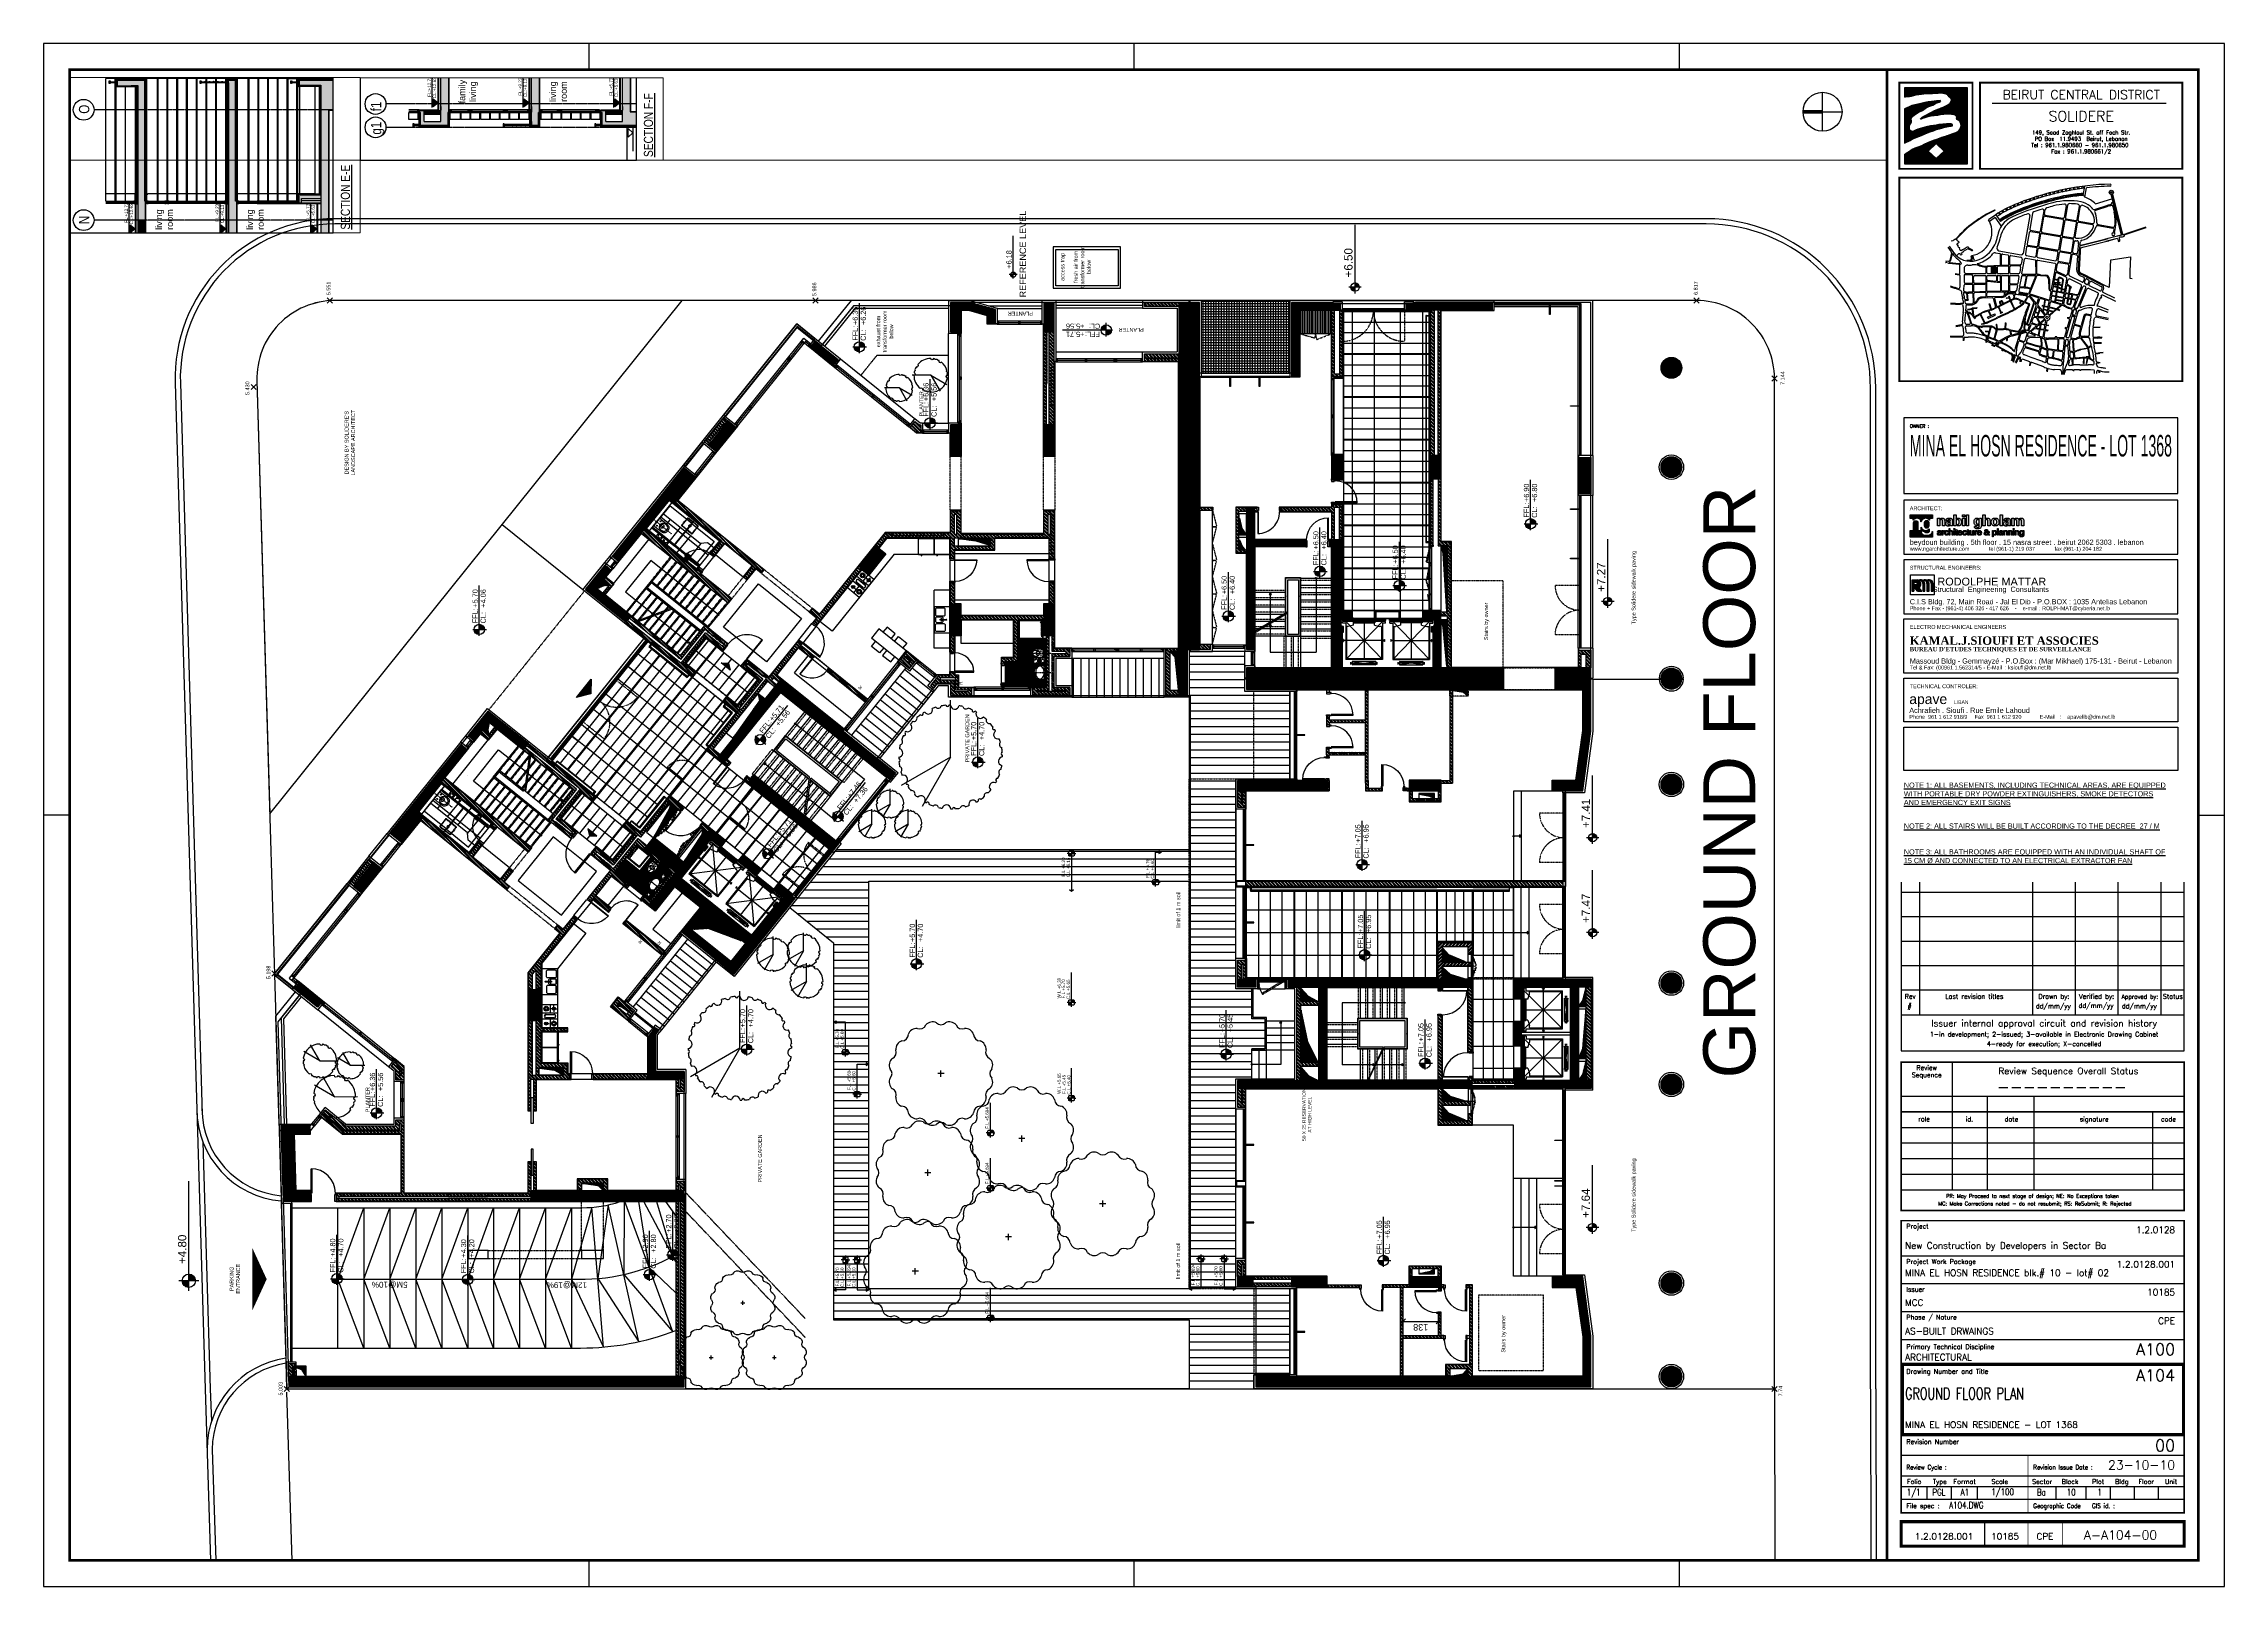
# Paper-space layout 'Layout1' of a CAD drawing. Header units: inches, sheet in millimetres. Extents: x 0 to 840, y 0 to 594.
# The model-space entities are those that its viewports show. They can reach past a viewport. Long polylines and large blocks are cut down to what shows.
import ezdxf
from ezdxf.enums import TextEntityAlignment as Align

# ---------------------------------------------------------------- set-up
doc = ezdxf.new("R2010")
doc.units = ezdxf.units.IN
doc.header["$MEASUREMENT"] = 0
doc.header["$PDMODE"] = 3
doc.header["$PDSIZE"] = 0.1
for name, pattern in [('AXIS_50$0$DASHDOT2', [0.5, 0.25, -0.125, 0, -0.125]), ('CENTER', [50.8, 31.75, -6.35, 6.35, -6.35]), ('DASHDOT2', [0.5, 0.25, -0.125, 0, -0.125]), ('DASHDOTX2', [50.8, 25.4, -12.7, 0, -12.7]), ('HIDDEN', [0.375, 0.25, -0.125]), ('HIDDEN2', [0.1875, 0.125, -0.0625]), ('PHANTOM', [2.5, 1.25, -0.25, 0.25, -0.25, 0.25, -0.25]), ('S-GROUND$0$HIDDEN2', [0.1875, 0.125, -0.0625])]:
    doc.linetypes.add(name, pattern=pattern)
doc.layers.get('0').update_dxf_attribs({"linetype": 'CONTINUOUS'})
doc.layers.get('DEFPOINTS').update_dxf_attribs({"linetype": 'CONTINUOUS'})
for name, color, linetype in [('-CM_Metallic-Chassis', 5, 'CONTINUOUS'), ('01-cartouche', 7, 'CONTINUOUS'), ('A-ALU', 9, 'CONTINUOUS'), ('A-ANNO-LEVL', 3, 'CONTINUOUS'), ('A-ANNO-REVS-CLD', 7, 'CONTINUOUS'), ('A-ANNO-TXT', 3, 'CONTINUOUS'), ('A-asc', 15, 'CONTINUOUS'), ('A-axes', 10, 'PHANTOM'), ('A-AXIS-SANITARY', 10, 'DASHDOTX2'), ('A-BALU2', 142, 'CONTINUOUS'), ('A-BALUS1', 142, 'CONTINUOUS'), ('A-BALUST', 1, 'CONTINUOUS'), ('A-CLAD', 8, 'CONTINUOUS'), ('A-closet', 252, 'CONTINUOUS'), ('A-DIMAXE', 3, 'CONTINUOUS'), ('A-Door', 1, 'CONTINUOUS'), ('A-DOORS', 1, 'CONTINUOUS'), ('A-ELEV-WOOD', 30, 'CONTINUOUS'), ('A-ENT-ARROWS', 252, 'CONTINUOUS'), ('A-facade1', 1, 'CONTINUOUS'), ('A-FLOR-FCL', 1, 'HIDDEN2'), ('A-FLOR-HRAL', 15, 'CONTINUOUS'), ('A-FLOR-PFIX', 61, 'CONTINUOUS'), ('A-FLOR-STRS', 40, 'CONTINUOUS'), ('A-FLOR-STRS-ARO', 1, 'CONTINUOUS'), ('A-HATCH-CONC', 8, 'CONTINUOUS'), ('A-HATCH-WALL', 8, 'CONTINUOUS'), ('a-hidden', 7, 'HIDDEN'), ('A-JOINT', 8, 'CONTINUOUS'), ('a-kitchen', 95, 'CONTINUOUS'), ('A-LAND-NIV', 255, 'CONTINUOUS'), ('A-LANDSCAPING', 63, 'CONTINUOUS'), ('A-LEVEL', 7, 'CONTINUOUS'), ('A-LEVEL-sc50', 7, 'CONTINUOUS'), ('A-MECHANICAL', 255, 'CONTINUOUS'), ('A-NOMENCLATURE', 3, 'CONTINUOUS'), ('A-PLASTER', 8, 'CONTINUOUS'), ('A-PORTE', 1, 'CONTINUOUS'), ('A-proj-marble', 137, 'CONTINUOUS'), ('A-PROJ-TIL-BATH', 8, 'CONTINUOUS'), ('A-PROJ1H', 9, 'HIDDEN2'), ('A-PROJECTION', 9, 'CONTINUOUS'), ('A-PROJECTION1', 7, 'CONTINUOUS'), ('A-RADIATEUR HIDDEN', 4, 'HIDDEN2'), ('A-RAMP', 15, 'CONTINUOUS'), ('a-revetement', 1, 'CONTINUOUS'), ('A-SANIT', 95, 'CONTINUOUS'), ('A-SECT-CARTONAL', 232, 'CONTINUOUS'), ('A-sect-marble', 1, 'CONTINUOUS'), ('A-SECT-Membrane', 140, 'CONTINUOUS'), ('A-SECT-PLST', 7, 'CONTINUOUS'), ('A-SECT-SCREED', 21, 'CONTINUOUS'), ('A-SECT-SOIL', 1, 'CONTINUOUS'), ('A-sect-stainless', 3, 'CONTINUOUS'), ('A-SECT-STEEL', 181, 'CONTINUOUS'), ('A-SECT-TILE', 12, 'CONTINUOUS'), ('A-sect-wood', 5, 'CONTINUOUS'), ('a-shaft', 251, 'CONTINUOUS'), ('A-STAIR', 9, 'CONTINUOUS'), ('a-stru-fac', 200, 'CONTINUOUS'), ('A-struc', 2, 'CONTINUOUS'), ('A-struchatch', 252, 'CONTINUOUS'), ('a-text', 3, 'CONTINUOUS'), ('a-text-red', 10, 'CONTINUOUS'), ('a-text-sc-50', 3, 'CONTINUOUS'), ('A-TILES', 137, 'CONTINUOUS'), ('A-TILING', 1, 'CONTINUOUS'), ('A-TREES', 63, 'CONTINUOUS'), ('A-walhatch', 254, 'CONTINUOUS'), ('A-WALL', 4, 'CONTINUOUS'), ('A-WATER-PROOFING', 22, 'DASHDOT2'), ('AR-PROJ1', 9, 'CONTINUOUS'), ('AXIS_50$0$A-TX-AXIS-50', 3, 'AXIS_50$0$DASHDOT2'), ('Curbstone', 21, 'CONTINUOUS'), ('HATCH', 8, 'CONTINUOUS'), ('image', 7, 'CONTINUOUS'), ('LA-PL-LEVEL', 1, 'CONTINUOUS'), ('LA-SECT-LEVEL', 1, 'CONTINUOUS'), ('Levels', 7, 'CONTINUOUS'), ('N-PLOT', 5, 'CONTINUOUS'), ('Parcelle$0$Levels-trottoir', 6, 'CONTINUOUS'), ('PN-PLOT', 5, 'CONTINUOUS'), ('S-BASEMENT 2$0$A-STR BASEMENT TF', 2, 'CONTINUOUS'), ('S-GROUND$0$A-SHAFT 1ST', 8, 'CONTINUOUS'), ('S-GROUND$0$A-SHAFT GR', 8, 'CONTINUOUS'), ('S-GROUND$0$A-SHAFT UP', 8, 'S-GROUND$0$HIDDEN2'), ('S-GROUND$0$A-STR GROUND', 2, 'CONTINUOUS'), ('S-GROUND$0$N-PLOT', 5, 'CONTINUOUS'), ('S-GROUND$0$RM-P-CLMNS-C-CONTOUR', 6, 'CONTINUOUS'), ('S-GROUND$0$S-SLAB LIMIT GR', 1, 'CONTINUOUS'), ('TEXT', 8, 'CONTINUOUS'), ('TREE', 1, 'CONTINUOUS'), ('wall-RDC-1er', 152, 'CONTINUOUS'), ('X-TIT-A', 7, 'CONTINUOUS'), ('X-TIT-G-BORD', 7, 'CONTINUOUS'), ('X-TIT-G-CADRES', 7, 'CONTINUOUS'), ('X-TIT-G-KEYPLAN', 7, 'CONTINUOUS'), ('X-TIT-T', 7, 'CONTINUOUS')]:
    doc.layers.add(name, color=color, linetype=linetype)
doc.layers.get('A-LANDSCAPING').off()
doc.layers.get('A-TREES').off()
doc.styles.add('A100-STEXT', font='ARIAL.TTF', dxfattribs={"height": 0.25})
doc.styles.add('A50-STEXT', font='ARIAL.TTF', dxfattribs={"height": 0.125})
doc.styles.add('A500-STEXT', font='ARIAL.TTF', dxfattribs={"height": 1.25})
doc.styles.add('AXIS_50$0$A-AXIS$0$STRUCTURE$0$A100-STEXT', font='ARIAL.TTF', dxfattribs={"height": 0.25})
doc.styles.add('BLOCK', font='ARIAL.TTF', dxfattribs={"width": 0.8, "height": 0.25})
doc.styles.add('BOFILL', font='TIMES.TTF')
doc.styles.add('PHIL3', font='swissl.ttf')
doc.styles.add('ROMAND', font='romand', dxfattribs={"height": 1000})
doc.styles.add('ROMAND07', font='ROMAND.SHX', dxfattribs={"width": 0.7})
doc.styles.add('ROMAND08', font='ROMAND.SHX', dxfattribs={"width": 0.8})
doc.styles.add('ROMANS', font='romans')
doc.styles.add('ROMANS08', font='ROMANS.SHX', dxfattribs={"width": 0.8})
doc.styles.add('ROMANT', font='ROMANT.SHX')
doc.styles.add('S-BASEMENT 2$0$STYLE1', font='ARIAL.TTF')
doc.styles.add('SOCOTEC', font='sanss___.ttf', dxfattribs={"height": 0.5})
doc.styles.add('STYLE1', font='ARIAL.TTF')
doc.styles.add('T2', font='CORDIAU.TTF')
doc.styles.add('ZTA', font='ARIAL.TTF')
doc.dimstyles.new('A100-DIM', dxfattribs={"dimtxt": 0.25, "dimasz": 0.2, "dimexe": 0.1, "dimexo": 0.3, "dimgap": 0.1, "dimtad": 1, "dimdec": 1, "dimlfac": 100, "dimrnd": 0.5, "dimdsep": 46, "dimtxsty": 'A100-STEXT', "dimblk1": 'OBLIQUE', "dimblk2": 'OBLIQUE', "dimsah": 1, "dimcen": -0.05, "dimdle": 0.1, "dimclrd": 15, "dimclre": 15, "dimclrt": 256, "dimadec": 0, "dimazin": 0, "dimtfac": 0.28, "dimtdec": 1, "dimtix": 1, "dimtmove": 2, "dimatfit": 3, "dimldrblk": 'OBLIQUE', "dimfxl": 0, "dimtolj": 1, "dimarcsym": 0})
doc.dimstyles.new('A50-DIM-level', dxfattribs={"dimtxt": 0.12, "dimasz": 0.1, "dimexe": 0.05, "dimexo": 0.15, "dimgap": 0.05, "dimtad": 1, "dimzin": 1, "dimdsep": 46, "dimtxsty": 'A50-STEXT', "dimblk1": 'OBLIQUE', "dimblk2": 'OBLIQUE', "dimsah": 1, "dimcen": 0.05, "dimdle": 0.05, "dimclrd": 256, "dimclrt": 3, "dimazin": 2, "dimtfac": 0.56, "dimtix": 1, "dimtmove": 2, "dimatfit": 3, "dimldrblk": 'CLOSEDBLANK', "dimfxl": 0, "dimtolj": 1, "dimlwe": 35, "dimarcsym": 0})
pattern_1 = [(45, (0.31171, -0.25068), (-0.06629126, 0.06629126), []), (45, (0.3559, -0.25068), (-0.06629126, 0.06629126), [])]
pattern_2 = [(45, (1.97837, 18.6), (-0.06629126, 0.06629126), []), (45, (2.02256, 18.6), (-0.06629126, 0.06629126), [])]
pattern_3 = [(0, (1.97837, 18.6), (0, 0.1), []), (90, (1.97837, 18.6), (-0.1, 6e-18), [])]
pattern_4 = [(231.1937, (3.28976, 27.56902), (0.2337807, -0.1880068), [])]
pattern_5 = [(315, (-338376.546732, -23743.371716), (0.0141421356237, 0.0141421356237), [])]
pattern_6 = [(315, (9e-11, -5e-11), (0.014142136, 0.014142136), [])]
pattern_7 = [(45, (-338376.546732, -23743.371716), (-0.022097086912, 0.022097086912), [])]
pattern_8 = [(45, (1.978368, 18.6), (-0.022097087, 0.022097087), [])]

# ---------------------------------------------------------------- blocks, each defined once
blk = doc.blocks.new('*X11')
at = {"color": 0}
for p, q in [((4.650526, 6.6), (9.660956, 6.6)), ((4.650526, 6.575), (9.660956, 6.575)), ((4.650526, 6.55), (9.660956, 6.55)), ((4.650526, 6.525), (9.660956, 6.525)), ((4.650526, 6.5), (9.660956, 6.5)), ((4.650526, 6.475), (9.660956, 6.475)), ((4.650526, 6.45), (9.660956, 6.45)), ((4.650526, 6.425), (9.660956, 6.425)), ((4.650526, 6.4), (9.660956, 6.4)), ((4.650526, 6.375), (9.660956, 6.375)), ((4.650526, 6.35), (9.660956, 6.35)), ((4.650526, 6.325), (9.660956, 6.325)), ((4.650526, 6.3), (9.660956, 6.3)), ((4.650526, 6.275), (9.660956, 6.275)), ((4.650526, 6.25), (9.660956, 6.25)), ((4.650526, 6.225), (9.660956, 6.225)), ((4.650526, 6.2), (9.660956, 6.2)), ((4.650526, 6.175), (7.317031, 6.175)), ((4.650526, 6.15), (6.872993, 6.15)), ((4.650526, 6.125), (6.196062, 6.125)), ((4.650526, 6.1), (5.991789, 6.1)), ((4.650526, 6.075), (5.787517, 6.075)), ((4.650526, 6.05), (5.583245, 6.05)), ((4.650526, 6.025), (5.470817, 6.025)), ((4.650526, 6), (5.383272, 6)), ((4.650526, 5.975), (5.295727, 5.975)), ((4.650526, 5.95), (5.208181, 5.95)), ((4.650526, 5.925), (5.042186, 5.925)), ((4.650526, 5.9), (4.84863, 5.9)), ((4.650526, 5.875), (4.729818, 5.875)), ((7.693009, 6.175), (9.660956, 6.175)), ((7.843087, 6.15), (9.660956, 6.15)), ((7.933279, 6.125), (9.660956, 6.125)), ((8.002064, 6.1), (9.660956, 6.1)), ((8.049856, 6.075), (9.660956, 6.075)), ((8.068805, 5.225), (9.660956, 5.225)), ((8.074869, 6.05), (9.660956, 6.05)), ((8.099882, 6.025), (9.660956, 6.025)), ((8.102155, 5.25), (9.660956, 5.25)), ((8.124894, 6), (9.660956, 6)), ((8.135506, 5.275), (9.660956, 5.275)), ((8.142335, 5.975), (9.660956, 5.975)), ((8.153055, 5.95), (9.660956, 5.95)), ((8.163775, 5.925), (9.660956, 5.925)), ((8.168857, 5.3), (9.660956, 5.3)), ((8.174495, 5.9), (9.660956, 5.9)), ((8.19713, 5.875), (9.660956, 5.875)), ((8.202207, 5.325), (9.660956, 5.325)), ((8.228396, 5.85), (9.660956, 5.85)), ((8.235558, 5.35), (9.660956, 5.35)), ((8.261682, 5.825), (9.660956, 5.825)), ((8.268908, 5.375), (9.660956, 5.375)), ((8.290027, 5.4), (9.660956, 5.4)), ((8.299201, 5.8), (9.660956, 5.8)), ((8.306702, 5.425), (9.660956, 5.425)), ((8.323378, 5.45), (9.660956, 5.45)), ((8.334982, 5.775), (9.660956, 5.775)), ((8.340053, 5.475), (9.660956, 5.475)), ((8.346099, 5.75), (9.660956, 5.75)), ((8.356728, 5.5), (9.660956, 5.5)), ((8.357216, 5.725), (9.660956, 5.725)), ((8.365756, 5.525), (9.660956, 5.525)), ((8.368333, 5.7), (9.660956, 5.7)), ((8.370758, 5.55), (9.660956, 5.55)), ((8.375761, 5.575), (9.660956, 5.575)), ((8.37945, 5.675), (9.660956, 5.675)), ((8.380764, 5.6), (9.660956, 5.6)), ((8.385766, 5.625), (9.660956, 5.625)), ((8.390567, 5.65), (9.660956, 5.65)), ((5.918162, 4.125), (5.932537, 4.125)), ((5.940396, 4.15), (5.992098, 4.15)), ((5.96263, 4.175), (6.052129, 4.175)), ((5.984863, 4.2), (6.116331, 4.2)), ((6.007097, 4.225), (6.208046, 4.225)), ((6.039332, 4.25), (6.29401, 4.25)), ((6.084356, 4.275), (6.372622, 4.275)), ((6.129379, 4.3), (6.451234, 4.3)), ((6.173279, 4.325), (6.529846, 4.325)), ((6.216483, 4.35), (6.634233, 4.35)), ((6.259687, 4.375), (6.765551, 4.375)), ((6.302891, 4.4), (7.017268, 4.4)), ((6.346096, 4.425), (7.30574, 4.425)), ((6.3893, 4.45), (7.41413, 4.45)), ((6.432935, 4.475), (7.522519, 4.475)), ((6.477189, 4.5), (7.783809, 4.5)), ((6.521442, 4.525), (9.660956, 4.525)), ((6.565696, 4.55), (9.660956, 4.55)), ((6.60995, 4.575), (9.660956, 4.575)), ((6.654203, 4.6), (9.660956, 4.6)), ((6.698457, 4.625), (9.660956, 4.625)), ((6.743521, 4.65), (9.660956, 4.65)), ((6.79855, 4.675), (9.660956, 4.675)), ((6.853578, 4.7), (9.660956, 4.7)), ((6.908607, 4.725), (9.660956, 4.725)), ((6.963635, 4.75), (9.660956, 4.75)), ((7.018664, 4.775), (9.660956, 4.775)), ((7.075856, 4.8), (9.660956, 4.8)), ((7.135887, 4.825), (9.660956, 4.825)), ((7.195918, 4.85), (9.660956, 4.85)), ((7.255949, 4.875), (9.660956, 4.875)), ((7.315981, 4.9), (9.660956, 4.9)), ((7.376012, 4.925), (9.660956, 4.925)), ((7.434725, 4.95), (9.660956, 4.95)), ((7.493089, 4.975), (9.660956, 4.975)), ((7.551452, 5), (9.660956, 5)), ((7.609816, 5.025), (9.660956, 5.025)), ((7.66818, 5.05), (9.660956, 5.05)), ((7.726543, 5.075), (9.660956, 5.075)), ((7.784926, 5.1), (9.660956, 5.1)), ((7.844332, 5.125), (9.660956, 5.125)), ((7.903738, 5.15), (9.660956, 5.15)), ((7.963143, 5.175), (9.660956, 5.175)), ((8.022549, 5.2), (9.660956, 5.2)), ((8.383649, 4.5), (9.660956, 4.5)), ((8.569456, 4.475), (9.660956, 4.475)), ((8.659602, 4.45), (9.660956, 4.45)), ((8.688783, 4.425), (9.660956, 4.425)), ((8.717965, 4.4), (9.660956, 4.4)), ((8.747147, 4.375), (9.660956, 4.375)), ((8.768331, 4.35), (9.660956, 4.35)), ((8.785006, 4.325), (9.660956, 4.325)), ((8.788299, 4.2), (9.660956, 4.2)), ((8.791572, 4.225), (9.660956, 4.225)), ((8.793858, 4.175), (9.660956, 4.175)), ((8.799416, 4.15), (9.660956, 4.15)), ((8.801577, 4.25), (9.660956, 4.25)), ((8.801682, 4.3), (9.660956, 4.3)), ((8.804975, 4.125), (9.660956, 4.125)), ((8.810533, 4.1), (9.660956, 4.1)), ((8.811582, 4.275), (9.660956, 4.275)), ((8.834059, 4.075), (9.660956, 4.075)), ((8.890338, 4.05), (9.660956, 4.05)), ((8.944794, 4.025), (9.660956, 4.025)), ((8.982313, 4), (9.660956, 4)), ((9.019833, 3.975), (9.660956, 3.975)), ((9.037839, 3.95), (9.660956, 3.95)), ((9.052132, 3.925), (9.660956, 3.925)), ((9.066425, 3.9), (9.660956, 3.9)), ((9.080718, 3.875), (9.660956, 3.875)), ((9.091194, 3.85), (9.660956, 3.85)), ((9.101199, 3.825), (9.660956, 3.825)), ((9.111204, 3.8), (9.660956, 3.8)), ((9.121209, 3.775), (9.660956, 3.775)), ((9.131215, 3.75), (9.660956, 3.75)), ((9.132783, 3.475), (9.660956, 3.475)), ((9.140291, 3.725), (9.660956, 3.725)), ((9.140659, 3.5), (9.660956, 3.5)), ((9.146217, 3.525), (9.660956, 3.525)), ((9.146544, 3.7), (9.660956, 3.7)), ((9.151776, 3.55), (9.660956, 3.55)), ((9.152797, 3.675), (9.660956, 3.675)), ((9.157334, 3.575), (9.660956, 3.575)), ((9.15905, 3.65), (9.660956, 3.65)), ((9.162892, 3.6), (9.660956, 3.6)), ((9.165304, 3.625), (9.660956, 3.625)), ((5.348183, 1.75), (6.723116, 1.75)), ((5.401336, 1.775), (6.74871, 1.775)), ((5.454488, 1.8), (6.774305, 1.8)), ((5.507641, 1.825), (6.7999, 1.825)), ((5.584417, 1.85), (6.825494, 1.85)), ((5.663029, 1.875), (6.851089, 1.875)), ((5.741641, 1.9), (6.876683, 1.9)), ((5.820253, 1.925), (6.902278, 1.925)), ((5.870907, 1.95), (6.927873, 1.95)), ((5.920933, 1.975), (6.953467, 1.975)), ((5.970958, 2), (6.979062, 2)), ((6.020984, 2.025), (7.004657, 2.025)), ((6.07101, 2.05), (7.030251, 2.05)), ((6.121036, 2.075), (7.055846, 2.075)), ((6.171062, 2.1), (7.081441, 2.1)), ((6.221284, 2.125), (7.107035, 2.125)), ((6.273811, 2.15), (7.13263, 2.15)), ((6.326338, 2.175), (7.158224, 2.175)), ((6.378865, 2.2), (9.660956, 2.2)), ((6.431393, 2.225), (9.660956, 2.225)), ((6.48392, 2.25), (9.660956, 2.25)), ((6.542623, 2.275), (9.660956, 2.275)), ((6.609324, 2.3), (9.660956, 2.3)), ((6.676026, 2.325), (9.660956, 2.325)), ((6.742727, 2.35), (9.660956, 2.35)), ((6.809428, 2.375), (9.660956, 2.375)), ((6.876129, 2.4), (9.660956, 2.4)), ((6.94283, 2.425), (9.660956, 2.425)), ((7.010323, 2.45), (9.660956, 2.45)), ((7.078215, 2.475), (9.660956, 2.475)), ((7.146108, 2.5), (9.660956, 2.5)), ((7.167579, 2.175), (9.660956, 2.175)), ((7.194337, 2.15), (9.660956, 2.15)), ((7.214, 2.525), (9.660956, 2.525)), ((7.221095, 2.125), (9.660956, 2.125)), ((7.247853, 2.1), (9.660956, 2.1)), ((7.274611, 2.075), (9.660956, 2.075)), ((7.281637, 2.55), (9.660956, 2.55)), ((7.301369, 2.05), (9.660956, 2.05)), ((7.328127, 2.025), (9.660956, 2.025)), ((7.349172, 2.575), (9.660956, 2.575)), ((7.354885, 2), (9.660956, 2)), ((7.381643, 1.975), (9.660956, 1.975)), ((7.408401, 1.95), (9.660956, 1.95)), ((7.416707, 2.6), (9.660956, 2.6)), ((7.435159, 1.925), (9.660956, 1.925)), ((7.461917, 1.9), (9.660956, 1.9)), ((7.484242, 2.625), (9.660956, 2.625)), ((7.488675, 1.875), (9.660956, 1.875)), ((7.515433, 1.85), (9.660956, 1.85)), ((7.542191, 1.825), (9.660956, 1.825)), ((7.551777, 2.65), (9.660956, 2.65)), ((7.56895, 1.8), (9.660956, 1.8)), ((7.595708, 1.775), (9.660956, 1.775)), ((7.620625, 2.675), (9.660956, 2.675)), ((7.622466, 1.75), (9.660956, 1.75)), ((7.706384, 2.7), (9.660956, 2.7)), ((7.792143, 2.725), (9.660956, 2.725)), ((7.877901, 2.75), (9.660956, 2.75)), ((7.960602, 2.775), (9.660956, 2.775)), ((8.021348, 2.8), (9.660956, 2.8)), ((8.082094, 2.825), (9.660956, 2.825)), ((8.142839, 2.85), (9.660956, 2.85)), ((8.206665, 2.875), (9.660956, 2.875)), ((8.285278, 2.9), (9.660956, 2.9)), ((8.36389, 2.925), (9.660956, 2.925)), ((8.442502, 2.95), (9.660956, 2.95)), ((8.519391, 2.975), (9.660956, 2.975)), ((8.590261, 3), (9.660956, 3)), ((8.661131, 3.025), (9.660956, 3.025)), ((8.732001, 3.05), (9.660956, 3.05)), ((8.785424, 3.075), (9.660956, 3.075)), ((8.83545, 3.1), (9.660956, 3.1)), ((8.885084, 3.125), (9.660956, 3.125)), ((8.910097, 3.15), (9.660956, 3.15)), ((8.93511, 3.175), (9.660956, 3.175)), ((8.960123, 3.2), (9.660956, 3.2)), ((8.985136, 3.225), (9.660956, 3.225)), ((9.008357, 3.25), (9.660956, 3.25)), ((9.029796, 3.275), (9.660956, 3.275)), ((9.051236, 3.3), (9.660956, 3.3)), ((9.072676, 3.325), (9.660956, 3.325)), ((9.087305, 3.35), (9.660956, 3.35)), ((9.0964, 3.375), (9.660956, 3.375)), ((9.105496, 3.4), (9.660956, 3.4)), ((9.114592, 3.425), (9.660956, 3.425)), ((9.123687, 3.45), (9.660956, 3.45)), ((4.650526, 1.3), (6.841449, 1.3)), ((4.650526, 1.275), (6.868902, 1.275)), ((4.650526, 1.25), (6.896355, 1.25)), ((4.650526, 1.225), (6.923808, 1.225)), ((4.650526, 1.2), (6.951262, 1.2)), ((4.650526, 1.175), (6.978715, 1.175)), ((4.650526, 1.15), (7.006168, 1.15)), ((4.650526, 1.125), (7.033621, 1.125)), ((4.650526, 1.1), (7.061075, 1.1)), ((4.650526, 1.075), (7.088528, 1.075)), ((4.650526, 1.05), (7.115981, 1.05)), ((4.650526, 1.025), (7.143434, 1.025)), ((4.650526, 1), (7.170887, 1)), ((4.650526, 0.975), (9.660956, 0.975)), ((4.650526, 0.95), (9.660956, 0.95)), ((4.650526, 0.925), (9.660956, 0.925)), ((4.650526, 0.9), (9.660956, 0.9)), ((4.650526, 0.875), (9.660956, 0.875)), ((4.650526, 0.85), (9.660956, 0.85)), ((4.650526, 0.825), (9.660956, 0.825)), ((4.650526, 0.8), (9.660956, 0.8)), ((4.650526, 0.775), (9.660956, 0.775)), ((4.650526, 0.75), (9.660956, 0.75)), ((4.650526, 0.725), (9.660956, 0.725)), ((4.650526, 0.7), (9.660956, 0.7)), ((4.650526, 0.675), (9.660956, 0.675)), ((4.650526, 0.65), (9.660956, 0.65)), ((4.650526, 0.625), (9.660956, 0.625)), ((4.650526, 0.6), (9.660956, 0.6)), ((4.650526, 0.575), (9.660956, 0.575)), ((4.669232, 1.325), (6.813995, 1.325)), ((4.704965, 1.35), (6.786542, 1.35)), ((4.740698, 1.375), (6.759089, 1.375)), ((4.776431, 1.4), (6.731636, 1.4)), ((4.812164, 1.425), (6.704183, 1.425)), ((4.847896, 1.45), (6.676729, 1.45)), ((4.890048, 1.475), (6.649276, 1.475)), ((4.9365, 1.5), (6.621823, 1.5)), ((4.982953, 1.525), (6.59437, 1.525)), ((5.029405, 1.55), (6.566916, 1.55)), ((5.069323, 1.575), (6.543953, 1.575)), ((5.105706, 1.6), (6.569548, 1.6)), ((5.142088, 1.625), (6.595142, 1.625)), ((5.178471, 1.65), (6.620737, 1.65)), ((5.214853, 1.675), (6.646332, 1.675)), ((5.251236, 1.7), (6.671926, 1.7)), ((5.295031, 1.725), (6.697521, 1.725)), ((7.182936, 1), (9.660956, 1)), ((7.210389, 1.025), (9.660956, 1.025)), ((7.237842, 1.05), (9.660956, 1.05)), ((7.265296, 1.075), (9.660956, 1.075)), ((7.292749, 1.1), (9.660956, 1.1)), ((7.320202, 1.125), (9.660956, 1.125)), ((7.347655, 1.15), (9.660956, 1.15)), ((7.375109, 1.175), (9.660956, 1.175)), ((7.402562, 1.2), (9.660956, 1.2)), ((7.430015, 1.225), (9.660956, 1.225)), ((7.457468, 1.25), (9.660956, 1.25)), ((7.484921, 1.275), (9.660956, 1.275)), ((7.512375, 1.3), (9.660956, 1.3)), ((7.539828, 1.325), (9.660956, 1.325)), ((7.567281, 1.35), (9.660956, 1.35)), ((7.594734, 1.375), (9.660956, 1.375)), ((7.622188, 1.4), (9.660956, 1.4)), ((7.649224, 1.725), (9.660956, 1.725)), ((7.649641, 1.425), (9.660956, 1.425)), ((7.675982, 1.7), (9.660956, 1.7)), ((7.677094, 1.45), (9.660956, 1.45)), ((7.70274, 1.675), (9.660956, 1.675)), ((7.704547, 1.475), (9.660956, 1.475)), ((7.729498, 1.65), (9.660956, 1.65)), ((7.732001, 1.5), (9.660956, 1.5)), ((7.756256, 1.625), (9.660956, 1.625)), ((7.759454, 1.525), (9.660956, 1.525)), ((7.783014, 1.6), (9.660956, 1.6)), ((7.786907, 1.55), (9.660956, 1.55)), ((7.809772, 1.575), (9.660956, 1.575))]:
    blk.add_line(p, q, dxfattribs=at)
blk = doc.blocks.new('*X12')
at = {"color": 0}
for p, q in [((4.650526, 3.731287), (6.361767, 5.442528)), ((4.650526, 3.846192), (6.214998, 5.410664)), ((4.650526, 3.961097), (6.066321, 5.376891)), ((4.650526, 4.076002), (5.91961, 5.345086)), ((4.650526, 4.190906), (5.777364, 5.317745)), ((4.650526, 4.305811), (5.635119, 5.290404)), ((4.650526, 4.420716), (5.486396, 5.256587)), ((4.650526, 4.535621), (5.33523, 5.220326)), ((5.870611, 4.700636), (5.347885, 5.223361)), ((5.947227, 4.738924), (5.44056, 5.245592)), ((5.520242, 4.486098), (6.507293, 5.473149)), ((6.023844, 4.777213), (5.533234, 5.267822)), ((6.097172, 4.818789), (5.627098, 5.288863)), ((6.163478, 4.867388), (5.723478, 5.307388)), ((6.229784, 4.915987), (5.819858, 5.325913)), ((5.82878, 4.679731), (6.645884, 5.496835)), ((6.296584, 4.964091), (5.916238, 5.344438)), ((6.366818, 5.008762), (6.011208, 5.364372)), ((6.05847, 4.794517), (6.78232, 5.518367)), ((6.437052, 5.053433), (6.104843, 5.385642)), ((6.519503, 5.085888), (6.198478, 5.406912)), ((6.603081, 5.117213), (6.292369, 5.427926)), ((6.68666, 5.148539), (6.387299, 5.447901)), ((6.423973, 5.045115), (6.915675, 5.536817)), ((6.770239, 5.179865), (6.482229, 5.467876)), ((6.853818, 5.211191), (6.578766, 5.486243)), ((6.61571, 5.121947), (7.048247, 5.554484)), ((6.932267, 5.247647), (6.678009, 5.501905)), ((7.00582, 5.288999), (6.777252, 5.517567)), ((6.7995, 5.190832), (7.180819, 5.572151)), ((7.079373, 5.330351), (6.877937, 5.531787)), ((7.156693, 5.367936), (6.979329, 5.545299)), ((7.021242, 5.297669), (7.306804, 5.583231)), ((7.23878, 5.400753), (7.080722, 5.558811)), ((7.325425, 5.429014), (7.182115, 5.572324)), ((7.239531, 5.401054), (7.428464, 5.589987)), ((7.412715, 5.456628), (7.287201, 5.582143)), ((7.492277, 5.491971), (7.396061, 5.588187)), ((7.407849, 5.454467), (7.507166, 5.553783)), ((4.650526, 4.650526), (5.163282, 5.163282)), ((4.650526, 4.765431), (4.951797, 5.066702)), ((4.650526, 4.880336), (4.73813, 4.967939)), ((5.254692, 4.282411), (4.650526, 4.886577)), ((5.205433, 4.216765), (4.650526, 4.771672)), ((5.190514, 4.116779), (4.650526, 4.656767)), ((5.212979, 3.979409), (4.650526, 4.541862)), ((5.211138, 3.866345), (4.650526, 4.426957)), ((5.165162, 3.797417), (4.650526, 4.312053)), ((5.12277, 3.724903), (4.650526, 4.197148)), ((4.650526, 3.616382), (5.195465, 4.161322)), ((5.084682, 3.648087), (4.650526, 4.082243)), ((4.650526, 3.501477), (5.196068, 4.047019)), ((5.056261, 3.561603), (4.650526, 3.967338)), ((4.650526, 3.386572), (5.215081, 3.951128)), ((5.045715, 3.457244), (4.650526, 3.852433)), ((4.650526, 3.271668), (5.148147, 3.769288)), ((5.061235, 3.326819), (4.650526, 3.737528)), ((5.605852, 2.667297), (4.650526, 3.622623)), ((4.650526, 3.156763), (5.056389, 3.562626)), ((5.523209, 2.635035), (4.650526, 3.507719)), ((5.310767, 4.34124), (4.697548, 4.954459)), ((5.378373, 4.38854), (4.780771, 4.986141)), ((5.446186, 4.435632), (4.86066, 5.021157)), ((5.514522, 4.4822), (4.937277, 5.059445)), ((5.582858, 4.528769), (5.013893, 5.097734)), ((5.651194, 4.575338), (5.093683, 5.132848)), ((5.71953, 4.621906), (5.17363, 5.167807)), ((5.793994, 4.662347), (5.255211, 5.201131)), ((5.496899, 2.624277), (6.360635, 3.488014)), ((5.680577, 2.693051), (6.517369, 3.529843)), ((5.85591, 2.753479), (6.665082, 3.562651)), ((6.043613, 2.826277), (6.803076, 3.58574)), ((6.273304, 2.941063), (6.934386, 3.602145)), ((6.669622, 3.09729), (6.297055, 3.469858)), ((6.754886, 3.126932), (6.386436, 3.495382)), ((6.467107, 3.019961), (7.074506, 3.627361)), ((6.840149, 3.156573), (6.476055, 3.520667)), ((6.925412, 3.186215), (6.570077, 3.54155)), ((6.653861, 3.091811), (7.21652, 3.654469)), ((7.011323, 3.215209), (6.664099, 3.562433)), ((7.097513, 3.243924), (6.760959, 3.580478)), ((6.83, 3.153045), (7.360132, 3.683177)), ((7.183703, 3.272639), (6.863102, 3.593239)), ((7.27503, 3.296217), (6.964501, 3.606745)), ((7.004943, 3.213083), (7.489937, 3.698077)), ((7.368057, 3.318094), (7.061271, 3.62488)), ((7.459908, 3.341148), (7.158041, 3.643015)), ((7.177256, 3.270491), (7.616326, 3.709561)), ((7.546097, 3.369863), (7.254, 3.661961)), ((7.331064, 3.309395), (7.743155, 3.721485)), ((7.632287, 3.398579), (7.349762, 3.681104)), ((7.720089, 3.425682), (7.451212, 3.694559)), ((7.486624, 3.350049), (7.87082, 3.734245)), ((7.813458, 3.447217), (7.556546, 3.70413)), ((7.658936, 3.407457), (7.996777, 3.745298)), ((7.907448, 3.468132), (7.66188, 3.7137)), ((8.003211, 3.487275), (7.766651, 3.723834)), ((7.813645, 3.44726), (8.111682, 3.745298)), ((8.098973, 3.506417), (7.871115, 3.734275)), ((7.959908, 3.478618), (8.226587, 3.745298)), ((8.19396, 3.526335), (7.975579, 3.744716)), ((8.287234, 3.547966), (8.089902, 3.745298)), ((8.10352, 3.507326), (8.341492, 3.745298)), ((8.38248, 3.567624), (8.204807, 3.745298)), ((8.25056, 3.539461), (8.425101, 3.714002)), ((8.462977, 3.602032), (8.319712, 3.745298)), ((8.398084, 3.57208), (8.468804, 3.642801)), ((4.650526, 3.041858), (5.045715, 3.437047)), ((5.441652, 2.601688), (4.650526, 3.392814)), ((4.650526, 2.926953), (5.058732, 3.335159)), ((4.650526, 2.237524), (5.7406, 3.327598)), ((5.360094, 2.568341), (4.650526, 3.277909)), ((4.650526, 2.812048), (5.085259, 3.246781)), ((4.650526, 2.352429), (5.543029, 3.244932)), ((4.650526, 2.697143), (5.139463, 3.186081)), ((5.278536, 2.534994), (4.650526, 3.163004)), ((4.650526, 2.582239), (5.224484, 3.156197)), ((4.650526, 2.467334), (5.333212, 3.15002)), ((5.208498, 2.490127), (4.650526, 3.048099)), ((5.139541, 2.44418), (4.650526, 2.933194)), ((5.066219, 2.402596), (4.650526, 2.81829)), ((4.987735, 2.366176), (4.650526, 2.703385)), ((4.90925, 2.329755), (4.650526, 2.58848)), ((4.830766, 2.293335), (4.650526, 2.473575)), ((4.752281, 2.256915), (4.650526, 2.35867)), ((4.673797, 2.220494), (4.650526, 2.243765)), ((4.812996, 2.285089), (5.908498, 3.380591)), ((5.027388, 2.384577), (6.064094, 3.421282)), ((5.691306, 2.696748), (5.235179, 3.152875)), ((5.302514, 2.544798), (6.207706, 3.44999)), ((5.776759, 2.7262), (5.350798, 3.152161)), ((5.862213, 2.755651), (5.428781, 3.189083)), ((5.947666, 2.785103), (5.505397, 3.227371)), ((6.028799, 2.818874), (5.584834, 3.262839)), ((6.105416, 2.857163), (5.66528, 3.297298)), ((6.182032, 2.895451), (5.747658, 3.329826)), ((6.258649, 2.933739), (5.834996, 3.357392)), ((6.337875, 2.969418), (5.922335, 3.384958)), ((6.420475, 3.001723), (6.011441, 3.410757)), ((6.503075, 3.034028), (6.107203, 3.429899)), ((6.585674, 3.066333), (6.202966, 3.449042))]:
    blk.add_line(p, q, dxfattribs=at)
blk = doc.blocks.new('LOGO-A0')
at = {"color": 150}
for p, q in [((0.488009, -0.983294), (0.262186, -1.030811)), ((0.657375, -0.972009), (0.488009, -0.983294)), ((0.973526, -0.881727), (0.657375, -0.972009)), ((1.526791, -0.814015), (0.973526, -0.881727)), ((1.955853, -0.80273), (1.526791, -0.814015)), ((2.317168, -0.780159), (1.955853, -0.80273)), ((2.644611, -0.768874), (2.317168, -0.780159)), ((2.847851, -0.80273), (2.644611, -0.768874)), ((2.972053, -0.847871), (2.847851, -0.80273)), ((3.051091, -0.926868), (2.972053, -0.847871)), ((3.084964, -1.005865), (3.051091, -0.926868)), ((3.141419, -1.051006), (3.084964, -1.005865)), ((3.209166, -1.096147), (3.141419, -1.051006)), ((3.164002, -1.412134), (3.231748, -1.310567)), ((3.254331, -1.197714), (3.209166, -1.096147)), ((3.231748, -1.310567), (3.254331, -1.197714)), ((1.267095, -2.427808), (1.357424, -2.326241)), ((1.289677, -2.416523), (1.267095, -2.427808)), ((1.425171, -2.360097), (1.289677, -2.416523)), ((1.357424, -2.326241), (1.459044, -2.269815)), ((1.549373, -2.326241), (1.425171, -2.360097)), ((1.459044, -2.269815), (1.673575, -2.145677)), ((1.797777, -2.247244), (1.549373, -2.326241)), ((1.673575, -2.145677), (1.933271, -1.998968)), ((2.034891, -2.202103), (1.797777, -2.247244)), ((1.933271, -1.998968), (2.181675, -1.886116)), ((2.32846, -2.190818), (2.034891, -2.202103)), ((2.181675, -1.886116), (2.452662, -1.773263)), ((2.622028, -2.123106), (2.32846, -2.190818)), ((2.452662, -1.773263), (2.768813, -1.63784)), ((2.915597, -2.111821), (2.622028, -2.123106)), ((2.768813, -1.63784), (2.983344, -1.547558)), ((3.152711, -2.111821), (2.915597, -2.111821)), ((2.983344, -1.547558), (3.164002, -1.412134)), ((3.344659, -2.123106), (3.152711, -2.111821)), ((3.468862, -2.156962), (3.344659, -2.123106)), ((3.547899, -2.224674), (3.468862, -2.156962)), ((3.593064, -2.292385), (3.547899, -2.224674)), ((3.570482, -2.348812), (3.593064, -2.292385)), ((3.593064, -2.450379), (3.570482, -2.348812)), ((3.694684, -2.49552), (3.593064, -2.450379)), ((3.76243, -2.540661), (3.694684, -2.49552)), ((3.807595, -2.619658), (3.76243, -2.540661)), ((3.852759, -2.732511), (3.807595, -2.619658)), ((3.875342, -2.822793), (3.852759, -2.732511)), ((1.199349, -4.177025), (1.357424, -4.098028)), ((1.357424, -4.098028), (1.5155, -4.019031)), ((1.5155, -4.019031), (1.752613, -3.906178)), ((1.752613, -3.906178), (2.113928, -3.770755)), ((2.113928, -3.770755), (2.32846, -3.691758)), ((2.32846, -3.691758), (2.633319, -3.578906)), ((2.633319, -3.578906), (2.904306, -3.499909)), ((2.904306, -3.499909), (3.096255, -3.420912)), ((3.096255, -3.420912), (3.344659, -3.341915)), ((3.344659, -3.341915), (3.536608, -3.274203)), ((3.536608, -3.274203), (3.649519, -3.217777)), ((3.649519, -3.217777), (3.739848, -3.127495)), ((3.739848, -3.127495), (3.807595, -3.048498)), ((3.807595, -3.048498), (3.852759, -2.92436)), ((3.852759, -2.92436), (3.875342, -2.822793)), ((0.262186, -4.667934), (0.431553, -4.549438)), ((0.431553, -4.549438), (0.578337, -4.470442)), ((0.578337, -4.470442), (0.758995, -4.346304)), ((0.758995, -4.346304), (0.950944, -4.256022)), ((0.950944, -4.256022), (1.199349, -4.177025))]:
    blk.add_line(p, q, dxfattribs=at)
at = {"color": 3}
for p, q in [((1.560664, -1.378279), (1.31226, -1.434705)), ((1.775195, -1.333138), (1.560664, -1.378279)), ((1.989726, -1.299282), (1.775195, -1.333138)), ((2.32846, -1.254141), (1.989726, -1.299282)), ((2.531699, -1.242855), (2.32846, -1.254141)), ((2.351042, -1.389564), (2.463953, -1.355708)), ((2.463953, -1.355708), (2.565573, -1.310567)), ((2.565573, -1.310567), (2.531699, -1.242855)), ((0.555755, -1.63784), (0.420262, -1.705551)), ((0.736413, -1.558843), (0.555755, -1.63784)), ((0.589629, -2.845363), (0.623502, -2.766366)), ((0.623502, -2.766366), (0.668666, -2.687369)), ((0.668666, -2.687369), (0.713831, -2.619658)), ((0.691249, -2.450379), (0.70254, -2.348812)), ((0.713831, -2.540661), (0.691249, -2.450379)), ((0.70254, -2.348812), (0.770286, -2.258529)), ((0.713831, -2.619658), (0.713831, -2.540661)), ((1.018691, -1.491131), (0.736413, -1.558843)), ((0.770286, -2.258529), (0.883197, -2.179533)), ((0.883197, -2.179533), (1.131602, -2.010254)), ((1.31226, -1.434705), (1.018691, -1.491131)), ((1.131602, -2.010254), (1.402589, -1.87483)), ((1.402589, -1.87483), (1.571955, -1.750692)), ((1.571955, -1.750692), (1.696157, -1.671696)), ((1.696157, -1.671696), (1.876815, -1.603984)), ((1.876815, -1.603984), (2.057473, -1.536272)), ((2.057473, -1.536272), (2.238131, -1.434705)), ((2.238131, -1.434705), (2.351042, -1.389564)), ((2.452662, -2.766366), (2.283295, -2.800222)), ((2.701066, -2.743796), (2.452662, -2.766366)), ((2.926888, -2.721225), (2.701066, -2.743796)), ((3.231748, -2.721225), (2.926888, -2.721225)), ((3.322077, -2.766366), (3.231748, -2.721225)), ((3.310786, -2.845363), (3.322077, -2.766366)), ((0.262186, -3.949707), (0.623502, -3.78204)), ((0.578337, -2.935645), (0.589629, -2.845363)), ((0.578337, -3.014642), (0.578337, -2.935645)), ((0.612211, -3.127495), (0.578337, -3.014642)), ((0.657375, -3.172636), (0.612211, -3.127495)), ((0.623502, -3.78204), (0.758995, -3.691758)), ((0.757281, -3.203665), (0.657375, -3.172636)), ((0.826742, -3.195206), (0.757281, -3.203665)), ((0.758995, -3.691758), (1.0074, -3.590191)), ((0.962235, -3.127495), (0.826742, -3.195206)), ((1.120311, -3.059783), (0.962235, -3.127495)), ((1.0074, -3.590191), (1.334842, -3.477338)), ((1.334842, -2.992072), (1.120311, -3.059783)), ((1.560664, -2.946931), (1.334842, -2.992072)), ((1.334842, -3.477338), (1.583246, -3.3532)), ((1.71874, -2.90179), (1.560664, -2.946931)), ((1.583246, -3.3532), (1.842942, -3.251633)), ((1.92198, -2.856649), (1.71874, -2.90179)), ((1.842942, -3.251633), (2.102637, -3.161351)), ((2.102637, -2.834078), (1.92198, -2.856649)), ((2.283295, -2.800222), (2.102637, -2.834078)), ((2.102637, -3.161351), (2.305877, -3.093639)), ((2.305877, -3.093639), (2.497826, -3.048498)), ((2.497826, -3.048498), (2.701066, -2.980786)), ((2.701066, -2.980786), (2.847851, -2.946931)), ((2.847851, -2.946931), (3.073673, -2.90179)), ((3.073673, -2.90179), (3.19367, -2.873962)), ((3.19367, -2.873962), (3.231748, -2.867934)), ((3.231748, -2.867934), (3.310786, -2.845363))]:
    blk.add_line(p, q, dxfattribs=at)
at = {"color": 150}
for points in [[(0.262186, -4.667934), (0.262186, -5.26041), (4.27053, -5.26041), (4.27053, -0.430316), (0.262186, -0.430316)], [(0.262186, -0.430316), (0.262186, -1.030811)]]:
    blk.add_lwpolyline(points, dxfattribs=at)
at = {"color": 3}
for points in [[(0.420262, -1.705551), (0.316366, -1.7499), (0.262186, -1.762972)], [(0.262186, -1.762972), (0.262186, -3.949707)]]:
    blk.add_lwpolyline(points, dxfattribs=at)
at = {"color": 150}
blk.add_lwpolyline([(1.775195, -4.459156), (2.272004, -3.97389), (2.791395, -4.459156), (2.283295, -4.921852)], close=True, dxfattribs=at)
at = {"color": 150, "xscale": 0.8, "yscale": 0.8, "zscale": 0.8}
blk.add_blockref('*X11', (-3.458234, -5.717464), dxfattribs=at)
at = {"color": 3, "xscale": 0.8, "yscale": 0.8, "zscale": 0.8}
blk.add_blockref('*X12', (-3.458234, -5.717464), dxfattribs=at)
blk = doc.blocks.new('rm')
h = blk.add_hatch()
h.set_pattern_fill('ANSI31', color=8, scale=0.07776, angle=135, style=0)
h.set_pattern_definition([(180, (-10.43988, -2.358884), (-2e-18, -0.00972), [])])
h.paths.add_polyline_path([(0.42, 0.577), (0.357, 0.577, -0.409701), (0.494, 0.437), (0.494, 0.144), (0.558, 0.144), (0.558, 0.437, 0.409701)])
h.paths.add_polyline_path([(0.579, 0.577), (0.516, 0.577, -0.409701), (0.653, 0.437), (0.653, 0.144), (0.716, 0.144), (0.716, 0.437, 0.409701)])
h.paths.add_polyline_path([(0.875, 0.437, 0.409701), (0.738, 0.577), (0.675, 0.577, -0.409701), (0.812, 0.437), (0.812, 0.144), (0.875, 0.144)])
h.paths.add_polyline_path([(0.266, 0.577), (0.142, 0.577), (0.05, 0.559), (0.206, 0.559, -0.914136), (0.23, 0.302), (0.361, 0.144), (0.444, 0.144), (0.337, 0.273, 0.173657), (0.403, 0.379), (0.403, 0.437, 0.409701)])
h = blk.add_hatch(color=8)
h.paths.add_polyline_path([(0.207, 0.559), (0.05, 0.559), (0.05, 0.144), (0.128, 0.144), (0.128, 0.3), (0.139, 0.3), (0.268, 0.144), (0.361, 0.144), (0.23, 0.302, 0.911948)])
h.paths.add_polyline_path([(0.207, 0.478, 0.001948), (0.206, 0.478)], flags=16)
h.paths.add_polyline_path([(0.207, 0.478), (0.128, 0.478), (0.128, 0.381), (0.207, 0.381, 0.996111)], flags=16)
h = blk.add_hatch(color=8)
h.paths.add_polyline_path([(0.357, 0.577), (0.353, 0.577), (0.353, 0.56, -0.419338), (0.478, 0.437), (0.478, 0.144), (0.494, 0.144), (0.494, 0.437, 0.409701)])
h.paths.add_polyline_path([(0.516, 0.577), (0.511, 0.577), (0.511, 0.56, -0.419338), (0.637, 0.437), (0.637, 0.144), (0.653, 0.144), (0.653, 0.437, 0.409701)])
h.paths.add_polyline_path([(0.675, 0.577), (0.67, 0.577), (0.67, 0.56, -0.419338), (0.795, 0.437), (0.795, 0.144), (0.812, 0.144), (0.812, 0.437, 0.409701)])
at = {"color": 8}
for p, q in [((0.05, 0.559), (0.142, 0.577)), ((0.05, 0.559), (0.05, 0.144)), ((0.206, 0.559), (0.05, 0.559)), ((0.05, 0.144), (0.128, 0.144)), ((0.128, 0.478), (0.128, 0.381)), ((0.207, 0.478), (0.128, 0.478)), ((0.207, 0.381), (0.128, 0.381)), ((0.128, 0.3), (0.128, 0.144)), ((0.139, 0.3), (0.128, 0.3)), ((0.268, 0.144), (0.139, 0.3)), ((0.142, 0.577), (0.266, 0.577)), ((0.361, 0.144), (0.23, 0.302)), ((0.268, 0.144), (0.361, 0.144)), ((0.444, 0.144), (0.337, 0.273)), ((0.42, 0.577), (0.353, 0.577)), ((0.353, 0.577), (0.353, 0.56)), ((0.361, 0.144), (0.444, 0.144)), ((0.478, 0.437), (0.478, 0.144)), ((0.478, 0.144), (0.558, 0.144)), ((0.494, 0.437), (0.494, 0.144)), ((0.579, 0.577), (0.511, 0.577)), ((0.511, 0.577), (0.511, 0.56)), ((0.558, 0.144), (0.558, 0.437)), ((0.637, 0.437), (0.637, 0.144)), ((0.637, 0.144), (0.716, 0.144)), ((0.653, 0.437), (0.653, 0.144)), ((0.738, 0.577), (0.67, 0.577)), ((0.67, 0.577), (0.67, 0.56)), ((0.716, 0.144), (0.716, 0.437)), ((0.795, 0.437), (0.795, 0.144)), ((0.795, 0.144), (0.875, 0.144)), ((0.812, 0.437), (0.812, 0.144)), ((0.875, 0.144), (0.875, 0.437))]:
    blk.add_line(p, q, dxfattribs=at)
blk.add_lwpolyline([(0.403, 0.379), (0.403, 0.437, 0.418741), (0.262, 0.577)], format="xyb", dxfattribs=at)
for centre, radius, start, end in [((0.206, 0.429), 0.13, 280.41048, 90.13671), ((0.206, 0.429), 0.0486, 270.22325, 90.13671), ((0.221, 0.419), 0.186, 308.3636, 347.76981), ((0.355, 0.437), 0.139, 0, 90.8842), ((0.355, 0.437), 0.123, 0, 91.00054), ((0.418, 0.437), 0.139, 0, 90.8842), ((0.514, 0.437), 0.139, 0, 90.8842), ((0.514, 0.437), 0.123, 0, 91.00054), ((0.577, 0.437), 0.139, 0, 90.8842), ((0.672, 0.437), 0.139, 0, 90.8842), ((0.672, 0.437), 0.123, 0, 91.00054), ((0.736, 0.437), 0.139, 0, 90.8842)]:
    blk.add_arc(centre, radius, start, end, dxfattribs=at)
at = {"layer": 'image', "color": 8}
blk.add_lwpolyline([(0, 0.77), (0.92, 0.77), (0.92, 0), (0, 0)], close=True, dxfattribs=at)
blk = doc.blocks.new('ng_logo_long')
at = {"layer": 'HATCH'}
h = blk.add_hatch(color=256, dxfattribs=at)
h.paths.add_polyline_path([(1.04, 5.84), (1.03, 5.85), (1.03, 5.85), (1.02, 5.85), (1.02, 5.85), (1.01, 5.86), (1.01, 5.87), (1.01, 5.87), (1.01, 5.88), (1.01, 6.36), (1.01, 6.37), (1, 6.37), (1, 6.38), (1, 6.38), (0.99, 6.38), (0.99, 6.39), (0.98, 6.39), (0.97, 6.39), (0.03, 6.39), (0.03, 6.39), (0.02, 6.39), (0.02, 6.39), (0.01, 6.4), (0.01, 6.4), (0, 6.41), (0, 6.41), (0, 6.42), (0, 7.61), (0, 7.61), (0, 7.62), (0, 7.62), (0.01, 7.63), (0.01, 7.63), (0.02, 7.63), (0.02, 7.64), (0.03, 7.64), (7.61, 7.64), (7.61, 7.63), (7.62, 7.63), (7.62, 7.63), (7.63, 7.63), (7.63, 7.62), (7.63, 7.61), (7.64, 7.61), (7.64, 7.6), (7.64, 6.42), (7.64, 6.42), (7.63, 6.41), (7.63, 6.41), (7.63, 6.4), (7.62, 6.4), (7.62, 6.39), (7.61, 6.39), (7.61, 6.39), (6.66, 6.39), (6.65, 6.39), (6.64, 6.39), (6.64, 6.38), (6.63, 6.38), (6.63, 6.37), (6.62, 6.37), (6.62, 6.36), (6.62, 6.36), (6.62, 6.32), (6.62, 6.29), (6.62, 6.27), (6.62, 6.24), (6.62, 6.22), (6.62, 6.2), (6.62, 6.17), (6.62, 6.13), (6.62, 6.09), (6.62, 6.07), (6.62, 6.04), (6.62, 6.02), (6.62, 6), (6.62, 5.97), (6.62, 5.95), (6.62, 5.91), (6.62, 5.9), (6.62, 5.89), (6.62, 5.89), (6.61, 5.88), (6.61, 5.88), (6.6, 5.88), (6.6, 5.87), (6.59, 5.87), (6.59, 5.87), (6.58, 5.88), (6.58, 5.88), (6.57, 5.88), (6.57, 5.88), (6.57, 5.88), (6.56, 5.89), (6.56, 5.89), (6.45, 6.01), (6.34, 6.12), (6.21, 6.22), (6.08, 6.31), (5.93, 6.38), (5.76, 6.43), (5.57, 6.46), (5.37, 6.48), (5.15, 6.47), (4.92, 6.43), (4.69, 6.34), (4.47, 6.22), (4.25, 6.06), (4.07, 5.86), (3.9, 5.6), (3.78, 5.3), (3.77, 5.3), (3.77, 5.3), (3.77, 5.29), (3.77, 5.29), (3.76, 5.29), (3.76, 5.28), (3.76, 5.28), (3.75, 5.28), (3.75, 5.28), (3.74, 5.28), (3.73, 5.28), (3.73, 5.29), (3.72, 5.29), (3.72, 5.3), (3.71, 5.3), (3.71, 5.31), (3.71, 5.31), (3.7, 5.45), (3.67, 5.59), (3.63, 5.71), (3.59, 5.81), (3.53, 5.91), (3.47, 6), (3.41, 6.08), (3.34, 6.15), (3.26, 6.22), (3.16, 6.28), (3.05, 6.33), (2.94, 6.37), (2.84, 6.41), (2.74, 6.44), (2.65, 6.46), (2.58, 6.47), (2.56, 6.47), (2.51, 6.47), (2.43, 6.48), (2.33, 6.48), (2.22, 6.48), (2.09, 6.46), (1.96, 6.44), (1.82, 6.4), (1.67, 6.33), (1.53, 6.25), (1.4, 6.16), (1.29, 6.07), (1.19, 5.99), (1.12, 5.92), (1.08, 5.87), (1.06, 5.86), (1.06, 5.86), (1.06, 5.85), (1.05, 5.85), (1.05, 5.85), (1.05, 5.85), (1.04, 5.85), (1.04, 5.84)])
h.paths.add_polyline_path([(3.78, 1.99), (3.78, 1.97), (3.78, 1.93), (3.77, 1.87), (3.78, 1.78), (3.79, 1.68), (3.82, 1.57), (3.86, 1.46), (3.92, 1.33), (4.11, 1.08), (4.35, 0.9), (4.62, 0.77), (4.89, 0.69), (5.15, 0.65), (5.38, 0.63), (5.57, 0.62), (5.69, 0.63), (5.77, 0.63), (5.9, 0.63), (6.06, 0.63), (6.25, 0.66), (6.46, 0.7), (6.67, 0.76), (6.89, 0.86), (7.09, 0.99), (7.23, 1.12), (7.34, 1.27), (7.43, 1.43), (7.5, 1.58), (7.54, 1.72), (7.57, 1.83), (7.59, 1.91), (7.6, 1.95), (7.61, 1.96), (7.62, 1.96), (7.63, 1.95), (7.63, 1.94), (7.63, 1.92), (7.63, 1.9), (7.64, 1.87), (7.64, 1.84), (7.64, 0.03), (7.64, 0.03), (7.63, 0.02), (7.63, 0.02), (7.63, 0.01), (7.62, 0.01), (7.62, 0), (7.61, 0), (7.6, 0), (0.03, 0), (0.03, 0), (0.02, 0), (0.01, 0), (0.01, 0.01), (0.01, 0.01), (0, 0.02), (0, 0.02), (0, 0.03), (0, 2.26), (0, 2.27), (0, 2.27), (0.01, 2.28), (0.01, 2.28), (0.01, 2.28), (0.02, 2.29), (0.03, 2.29), (0.03, 2.29), (1.05, 2.29), (1.06, 2.29), (1.06, 2.29), (1.07, 2.3), (1.07, 2.3), (1.08, 2.3), (1.08, 2.31), (1.08, 2.32), (1.09, 2.32), (1.09, 4.38), (1.09, 4.42), (1.09, 4.45), (1.09, 4.48), (1.09, 4.51), (1.09, 4.54), (1.09, 4.56), (1.1, 4.59), (1.1, 4.62), (1.1, 4.75), (1.12, 4.87), (1.14, 4.98), (1.17, 5.08), (1.2, 5.17), (1.24, 5.25), (1.28, 5.31), (1.31, 5.36), (1.36, 5.4), (1.42, 5.45), (1.49, 5.5), (1.56, 5.55), (1.65, 5.59), (1.74, 5.62), (1.85, 5.64), (1.98, 5.65), (2.07, 5.65), (2.15, 5.63), (2.22, 5.61), (2.29, 5.58), (2.36, 5.54), (2.41, 5.49), (2.47, 5.43), (2.52, 5.36), (2.57, 5.27), (2.6, 5.15), (2.63, 5.03), (2.64, 4.9), (2.64, 4.78), (2.65, 4.69), (2.65, 4.62), (2.65, 4.6), (2.65, 2.32), (2.65, 2.31), (2.65, 2.31), (2.65, 2.3), (2.66, 2.3), (2.66, 2.29), (2.67, 2.29), (2.68, 2.29), (2.68, 2.29), (3.7, 2.29), (3.71, 2.29), (3.71, 2.29), (3.72, 2.3), (3.72, 2.3), (3.73, 2.3), (3.73, 2.31), (3.73, 2.32), (3.73, 2.32), (3.73, 3.41), (3.74, 3.41), (3.74, 3.42), (3.74, 3.42), (3.74, 3.43), (3.75, 3.43), (3.75, 3.44), (3.76, 3.44), (3.76, 3.44), (3.77, 3.44), (3.77, 3.44), (3.78, 3.44), (3.78, 3.44), (3.79, 3.44), (3.79, 3.43), (3.79, 3.43), (3.79, 3.43), (3.8, 3.42), (3.8, 3.42), (3.85, 3.29), (3.92, 3.16), (4, 3.02), (4.09, 2.89), (4.2, 2.76), (4.32, 2.64), (4.46, 2.54), (4.61, 2.45), (4.82, 2.37), (5.04, 2.32), (5.28, 2.29), (5.53, 2.31), (5.78, 2.37), (6.03, 2.48), (6.27, 2.65), (6.5, 2.88), (6.5, 2.88), (6.5, 2.88), (6.5, 2.88), (6.5, 2.89), (6.51, 2.89), (6.51, 2.89), (6.51, 2.89), (6.52, 2.89), (6.52, 2.89), (6.53, 2.89), (6.53, 2.89), (6.54, 2.88), (6.54, 2.88), (6.55, 2.88), (6.55, 2.87), (6.55, 2.87), (6.56, 2.86), (6.55, 2.86), (6.55, 2.11), (6.55, 2.09), (6.54, 2.05), (6.54, 1.99), (6.52, 1.91), (6.49, 1.83), (6.46, 1.75), (6.4, 1.68), (6.33, 1.62), (6.26, 1.57), (6.17, 1.54), (6.09, 1.51), (6.01, 1.49), (5.93, 1.47), (5.85, 1.46), (5.76, 1.46), (5.68, 1.46), (5.6, 1.46), (5.52, 1.46), (5.45, 1.47), (5.38, 1.48), (5.32, 1.5), (5.26, 1.52), (5.21, 1.54), (5.16, 1.57), (5.14, 1.6), (5.12, 1.62), (5.1, 1.65), (5.08, 1.68), (5.06, 1.72), (5.05, 1.76), (5.03, 1.8), (5.03, 1.85), (5.03, 1.85), (5.03, 1.85), (5.02, 1.86), (5.02, 1.86), (5.02, 1.86), (5.01, 1.87), (5.01, 1.87), (5, 1.87), (5, 1.87), (5, 1.87), (3.82, 2.02), (3.82, 2.02), (3.82, 2.02), (3.82, 2.02), (3.82, 2.02), (3.82, 2.02), (3.82, 2.02), (3.81, 2.02), (3.81, 2.02), (3.81, 2.02), (3.8, 2.01), (3.8, 2.01), (3.79, 2.01), (3.79, 2), (3.78, 2), (3.78, 1.99), (3.78, 1.99)])
h.paths.add_polyline_path([(6.56, 4.64), (6.56, 4.68), (6.55, 4.71), (6.55, 4.74), (6.55, 4.77), (6.54, 4.8), (6.53, 4.83), (6.53, 4.86), (6.52, 4.89), (6.51, 4.92), (6.51, 4.96), (6.5, 4.99), (6.49, 5.02), (6.48, 5.05), (6.47, 5.08), (6.46, 5.1), (6.44, 5.13), (6.43, 5.16), (6.41, 5.19), (6.4, 5.22), (6.38, 5.24), (6.37, 5.27), (6.35, 5.3), (6.33, 5.32), (6.31, 5.34), (6.29, 5.37), (6.27, 5.39), (6.24, 5.41), (6.22, 5.44), (6.2, 5.46), (6.17, 5.48), (6.15, 5.5), (6.12, 5.51), (6.1, 5.53), (6.07, 5.55), (6.04, 5.56), (6.01, 5.57), (5.98, 5.59), (5.96, 5.6), (5.93, 5.61), (5.9, 5.62), (5.87, 5.63), (5.84, 5.63), (5.81, 5.64), (5.78, 5.64), (5.74, 5.65), (5.71, 5.65), (5.68, 5.65), (5.65, 5.65), (5.61, 5.65), (5.58, 5.65), (5.55, 5.65), (5.52, 5.64), (5.49, 5.64), (5.46, 5.63), (5.43, 5.63), (5.4, 5.62), (5.38, 5.61), (5.35, 5.6), (5.32, 5.59), (5.29, 5.58), (5.26, 5.56), (5.24, 5.55), (5.21, 5.53), (5.18, 5.51), (5.16, 5.5), (5.14, 5.48), (5.11, 5.46), (5.09, 5.44), (5.07, 5.42), (5.05, 5.4), (5.02, 5.37), (5, 5.35), (4.99, 5.33), (4.97, 5.3), (4.95, 5.28), (4.93, 5.25), (4.92, 5.23), (4.9, 5.2), (4.89, 5.17), (4.88, 5.14), (4.86, 5.11), (4.85, 5.09), (4.84, 5.06), (4.83, 5.03), (4.82, 5), (4.82, 4.97), (4.81, 4.94), (4.8, 4.91), (4.79, 4.88), (4.79, 4.85), (4.78, 4.82), (4.78, 4.79), (4.77, 4.76), (4.77, 4.73), (4.77, 4.7), (4.76, 4.67), (4.76, 4.64), (4.76, 4.61), (4.76, 4.58), (4.75, 4.55), (4.75, 4.52), (4.75, 4.49), (4.75, 4.46), (4.75, 4.42), (4.75, 4.39), (4.75, 4.36), (4.75, 4.33), (4.75, 4.3), (4.76, 4.27), (4.76, 4.24), (4.76, 4.21), (4.76, 4.18), (4.77, 4.14), (4.77, 4.11), (4.77, 4.08), (4.78, 4.05), (4.78, 4.02), (4.79, 3.99), (4.79, 3.96), (4.8, 3.93), (4.81, 3.89), (4.81, 3.86), (4.82, 3.83), (4.83, 3.8), (4.84, 3.77), (4.85, 3.74), (4.86, 3.71), (4.87, 3.69), (4.89, 3.66), (4.9, 3.63), (4.92, 3.6), (4.93, 3.57), (4.95, 3.54), (4.97, 3.52), (4.99, 3.49), (5, 3.47), (5.02, 3.45), (5.05, 3.42), (5.07, 3.4), (5.09, 3.38), (5.11, 3.36), (5.13, 3.34), (5.16, 3.32), (5.18, 3.31), (5.2, 3.29), (5.23, 3.27), (5.26, 3.26), (5.28, 3.25), (5.31, 3.23), (5.34, 3.22), (5.36, 3.21), (5.39, 3.2), (5.42, 3.19), (5.45, 3.19), (5.48, 3.18), (5.51, 3.18), (5.54, 3.17), (5.57, 3.17), (5.6, 3.17), (5.63, 3.17), (5.66, 3.17), (5.69, 3.17), (5.72, 3.17), (5.76, 3.18), (5.79, 3.18), (5.82, 3.19), (5.85, 3.19), (5.88, 3.2), (5.91, 3.21), (5.94, 3.22), (5.97, 3.23), (6, 3.25), (6.03, 3.26), (6.05, 3.28), (6.08, 3.29), (6.11, 3.31), (6.13, 3.33), (6.16, 3.35), (6.18, 3.36), (6.21, 3.39), (6.23, 3.41), (6.25, 3.43), (6.28, 3.45), (6.3, 3.48), (6.32, 3.5), (6.34, 3.52), (6.35, 3.55), (6.37, 3.57), (6.39, 3.6), (6.4, 3.63), (6.42, 3.65), (6.43, 3.68), (6.45, 3.71), (6.46, 3.74), (6.47, 3.76), (6.48, 3.79), (6.49, 3.82), (6.5, 3.85), (6.51, 3.88), (6.52, 3.91), (6.52, 3.94), (6.53, 3.97), (6.54, 4), (6.54, 4.03), (6.55, 4.06), (6.55, 4.09), (6.56, 4.12), (6.56, 4.15), (6.56, 4.18), (6.57, 4.21), (6.57, 4.24), (6.57, 4.27), (6.57, 4.3), (6.57, 4.33), (6.57, 4.37), (6.57, 4.4), (6.57, 4.43), (6.57, 4.46), (6.57, 4.49), (6.57, 4.52), (6.57, 4.55), (6.57, 4.58), (6.56, 4.61)])
h = blk.add_hatch(color=256, dxfattribs=at)
h.paths.add_polyline_path([(36.2, 6.01), (36.1, 6), (36.01, 5.97), (35.93, 5.93), (35.86, 5.87), (35.8, 5.79), (35.76, 5.7), (35.74, 5.6), (35.73, 5.49), (35.73, 3.88), (34.97, 3.88), (34.97, 6), (34.97, 6.06), (34.97, 6.12), (34.97, 6.18), (34.97, 6.24), (34.96, 6.31), (34.96, 6.37), (34.95, 6.43), (34.95, 6.5), (35.67, 6.5), (35.69, 6.11), (35.77, 6.22), (35.85, 6.31), (35.94, 6.39), (36.04, 6.45), (36.15, 6.5), (36.27, 6.53), (36.4, 6.55), (36.54, 6.56), (36.68, 6.55), (36.81, 6.52), (36.93, 6.48), (37.04, 6.43), (37.13, 6.35), (37.21, 6.27), (37.28, 6.17), (37.34, 6.05), (37.4, 6.17), (37.48, 6.28), (37.57, 6.37), (37.67, 6.44), (37.78, 6.49), (37.9, 6.53), (38.04, 6.55), (38.19, 6.56), (38.4, 6.54), (38.57, 6.5), (38.72, 6.42), (38.84, 6.31), (38.93, 6.17), (39, 6), (39.03, 5.8), (39.05, 5.56), (39.05, 3.88), (38.29, 3.88), (38.29, 5.46), (38.28, 5.59), (38.27, 5.7), (38.24, 5.79), (38.19, 5.87), (38.14, 5.93), (38.06, 5.97), (37.97, 6), (37.86, 6.01), (37.76, 6), (37.67, 5.97), (37.58, 5.93), (37.51, 5.87), (37.46, 5.79), (37.41, 5.7), (37.39, 5.6), (37.38, 5.49), (37.38, 3.88), (36.63, 3.88), (36.63, 5.46), (36.62, 5.59), (36.6, 5.7), (36.57, 5.79), (36.53, 5.87), (36.47, 5.93), (36.4, 5.97), (36.31, 6)])
h.paths.add_polyline_path([(33.65, 5.13), (33.64, 5.13), (33.63, 5.13), (33.62, 5.13), (33.61, 5.13), (33.6, 5.13), (33.42, 5.13), (33.27, 5.1), (33.14, 5.06), (33.03, 5.01), (32.95, 4.94), (32.89, 4.87), (32.85, 4.77), (32.84, 4.67), (32.85, 4.6), (32.87, 4.53), (32.9, 4.47), (32.94, 4.42), (32.99, 4.38), (33.06, 4.35), (33.13, 4.33), (33.21, 4.33), (33.31, 4.34), (33.41, 4.37), (33.49, 4.42), (33.56, 4.49), (33.61, 4.59), (33.65, 4.7), (33.68, 4.84), (33.69, 5), (33.68, 5.01), (33.68, 5.03), (33.68, 5.04), (33.68, 5.06), (33.68, 5.08), (33.68, 5.09), (33.68, 5.11), (33.68, 5.13), (33.67, 5.13), (33.66, 5.13)], flags=16)
h.paths.add_polyline_path([(33.64, 5.96), (33.6, 6.02), (33.55, 6.07), (33.49, 6.1), (33.41, 6.13), (33.33, 6.13), (33.24, 6.13), (33.18, 6.11), (33.12, 6.08), (33.07, 6.05), (33.03, 5.99), (33, 5.93), (32.98, 5.85), (32.97, 5.76), (32.21, 5.76), (32.23, 5.95), (32.28, 6.11), (32.37, 6.25), (32.49, 6.36), (32.65, 6.45), (32.84, 6.52), (33.06, 6.55), (33.33, 6.57), (33.46, 6.56), (33.59, 6.54), (33.72, 6.52), (33.83, 6.49), (33.93, 6.45), (34.02, 6.4), (34.1, 6.35), (34.18, 6.29), (34.25, 6.2), (34.31, 6.12), (34.35, 6.03), (34.38, 5.93), (34.4, 5.83), (34.41, 5.72), (34.41, 5.6), (34.41, 5.47), (34.41, 4.68), (34.41, 4.61), (34.41, 4.54), (34.42, 4.46), (34.42, 4.36), (34.43, 4.26), (34.44, 4.14), (34.45, 4.01), (34.46, 3.88), (33.8, 3.88), (33.79, 3.91), (33.79, 3.95), (33.78, 3.99), (33.78, 4.03), (33.77, 4.08), (33.77, 4.13), (33.76, 4.18), (33.76, 4.23), (33.68, 4.13), (33.59, 4.04), (33.49, 3.96), (33.39, 3.9), (33.28, 3.85), (33.17, 3.82), (33.06, 3.8), (32.94, 3.79), (32.76, 3.81), (32.6, 3.85), (32.46, 3.93), (32.33, 4.02), (32.24, 4.14), (32.16, 4.29), (32.11, 4.45), (32.1, 4.62), (32.12, 4.84), (32.19, 5.03), (32.3, 5.19), (32.46, 5.32), (32.66, 5.42), (32.9, 5.5), (33.18, 5.55), (33.51, 5.56), (33.54, 5.56), (33.56, 5.56), (33.58, 5.56), (33.6, 5.56), (33.62, 5.56), (33.64, 5.56), (33.66, 5.56), (33.69, 5.56), (33.69, 5.57), (33.69, 5.58), (33.69, 5.6), (33.69, 5.61), (33.69, 5.63), (33.69, 5.64), (33.69, 5.65), (33.69, 5.67), (33.68, 5.78), (33.67, 5.87)])
h.paths.add_polyline_path([(30.92, 3.88), (30.92, 7.64), (31.68, 7.64), (31.68, 3.88)])
h.paths.add_polyline_path([(28.64, 5.57), (28.61, 5.39), (28.6, 5.19), (28.61, 4.99), (28.64, 4.81), (28.68, 4.66), (28.75, 4.54), (28.83, 4.45), (28.93, 4.38), (29.05, 4.34), (29.18, 4.33), (29.31, 4.34), (29.43, 4.38), (29.53, 4.45), (29.61, 4.54), (29.67, 4.66), (29.72, 4.81), (29.75, 4.99), (29.76, 5.19), (29.75, 5.39), (29.72, 5.57), (29.67, 5.72), (29.61, 5.84), (29.53, 5.94), (29.43, 6), (29.31, 6.05), (29.18, 6.06), (29.05, 6.05), (28.93, 6), (28.83, 5.94), (28.75, 5.84), (28.68, 5.72)], flags=16)
h.paths.add_polyline_path([(28.04, 4.38), (27.92, 4.62), (27.85, 4.89), (27.83, 5.19), (27.85, 5.49), (27.92, 5.75), (28.04, 5.99), (28.2, 6.19), (28.4, 6.35), (28.63, 6.46), (28.89, 6.53), (29.18, 6.56), (29.47, 6.53), (29.73, 6.46), (29.97, 6.35), (30.16, 6.19), (30.32, 5.99), (30.44, 5.76), (30.51, 5.49), (30.54, 5.19), (30.51, 4.89), (30.44, 4.62), (30.32, 4.38), (30.16, 4.18), (29.97, 4.03), (29.73, 3.91), (29.47, 3.84), (29.18, 3.81), (28.89, 3.84), (28.63, 3.91), (28.4, 4.03), (28.2, 4.18)])
h.paths.add_polyline_path([(25.86, 5.79), (25.81, 5.7), (25.79, 5.6), (25.78, 5.49), (25.78, 3.88), (25.02, 3.88), (25.02, 7.64), (25.78, 7.64), (25.78, 6.16), (25.85, 6.25), (25.94, 6.34), (26.02, 6.41), (26.12, 6.46), (26.22, 6.51), (26.33, 6.53), (26.46, 6.55), (26.59, 6.56), (26.79, 6.54), (26.97, 6.5), (27.12, 6.42), (27.24, 6.31), (27.33, 6.17), (27.39, 6), (27.43, 5.8), (27.45, 5.56), (27.45, 3.88), (26.69, 3.88), (26.69, 5.46), (26.68, 5.59), (26.67, 5.7), (26.64, 5.79), (26.59, 5.87), (26.54, 5.93), (26.46, 5.97), (26.37, 6), (26.26, 6.01), (26.16, 6), (26.07, 5.97), (25.98, 5.93), (25.91, 5.87)])
h.paths.add_polyline_path([(23.53, 5.9), (23.44, 5.96), (23.33, 6), (23.22, 6.02), (23.1, 6), (23, 5.97), (22.91, 5.91), (22.84, 5.82), (22.78, 5.71), (22.74, 5.58), (22.71, 5.42), (22.7, 5.25), (22.71, 5.07), (22.74, 4.92), (22.78, 4.78), (22.84, 4.68), (22.91, 4.59), (23, 4.53), (23.1, 4.49), (23.22, 4.48), (23.33, 4.49), (23.44, 4.53), (23.53, 4.59), (23.61, 4.68), (23.67, 4.79), (23.72, 4.92), (23.74, 5.07), (23.76, 5.25), (23.74, 5.42), (23.72, 5.57), (23.67, 5.7), (23.61, 5.81)], flags=16)
h.paths.add_polyline_path([(23.5, 4.08), (23.41, 4.03), (23.31, 3.99), (23.21, 3.96), (23.1, 3.94), (22.98, 3.94), (22.76, 3.96), (22.57, 4.03), (22.39, 4.14), (22.24, 4.29), (22.12, 4.48), (22.03, 4.7), (21.98, 4.96), (21.96, 5.25), (21.98, 5.53), (22.03, 5.79), (22.12, 6.01), (22.25, 6.2), (22.4, 6.35), (22.57, 6.46), (22.77, 6.53), (22.99, 6.55), (23.11, 6.54), (23.22, 6.52), (23.32, 6.49), (23.42, 6.45), (23.51, 6.39), (23.6, 6.32), (23.68, 6.24), (23.75, 6.14), (23.78, 6.5), (24.52, 6.5), (24.51, 6.45), (24.51, 6.4), (24.5, 6.35), (24.5, 6.31), (24.5, 6.25), (24.5, 6.2), (24.5, 6.14), (24.5, 6.08), (24.5, 4.04), (24.48, 3.74), (24.42, 3.5), (24.33, 3.29), (24.19, 3.13), (24.01, 3), (23.79, 2.91), (23.52, 2.86), (23.2, 2.84), (22.93, 2.86), (22.7, 2.9), (22.5, 2.97), (22.34, 3.07), (22.21, 3.19), (22.12, 3.33), (22.07, 3.5), (22.05, 3.7), (22.77, 3.7), (22.79, 3.61), (22.81, 3.55), (22.85, 3.49), (22.9, 3.44), (22.96, 3.4), (23.03, 3.37), (23.1, 3.35), (23.19, 3.35), (23.33, 3.35), (23.45, 3.38), (23.54, 3.43), (23.62, 3.5), (23.67, 3.59), (23.71, 3.7), (23.73, 3.84), (23.73, 4), (23.73, 4.31), (23.66, 4.22), (23.58, 4.14)])
h.paths.add_polyline_path([(19.3, 3.88), (19.3, 7.64), (20.05, 7.64), (20.05, 3.88)])
h.paths.add_polyline_path([(17.98, 6.97), (17.98, 7.64), (18.74, 7.64), (18.74, 6.97)])
h.paths.add_polyline_path([(18.74, 3.88), (17.98, 3.88), (17.98, 6.5), (18.74, 6.5)])
h.paths.add_polyline_path([(15.8, 5.55), (15.77, 5.38), (15.76, 5.18), (15.77, 4.99), (15.8, 4.82), (15.85, 4.67), (15.91, 4.55), (15.99, 4.46), (16.09, 4.39), (16.2, 4.35), (16.32, 4.33), (16.43, 4.34), (16.54, 4.39), (16.63, 4.45), (16.7, 4.55), (16.77, 4.67), (16.81, 4.82), (16.84, 4.99), (16.85, 5.18), (16.84, 5.38), (16.81, 5.55), (16.77, 5.7), (16.7, 5.82), (16.63, 5.91), (16.54, 5.98), (16.43, 6.03), (16.32, 6.04), (16.2, 6.02), (16.09, 5.98), (15.99, 5.91), (15.91, 5.81), (15.85, 5.69)], flags=16)
h.paths.add_polyline_path([(15, 3.98), (15.01, 4.03), (15.01, 4.08), (15.01, 4.14), (15.02, 4.19), (15.02, 4.25), (15.02, 4.31), (15.02, 7.64), (15.77, 7.64), (15.77, 6.14), (15.85, 6.23), (15.93, 6.32), (16.01, 6.39), (16.11, 6.44), (16.21, 6.49), (16.32, 6.52), (16.44, 6.54), (16.56, 6.54), (16.78, 6.52), (16.99, 6.45), (17.17, 6.34), (17.32, 6.18), (17.45, 5.99), (17.54, 5.76), (17.6, 5.49), (17.62, 5.19), (17.6, 4.89), (17.54, 4.62), (17.44, 4.38), (17.32, 4.19), (17.16, 4.03), (16.98, 3.92), (16.77, 3.85), (16.55, 3.83), (16.43, 3.83), (16.31, 3.85), (16.2, 3.88), (16.1, 3.93), (16, 3.99), (15.92, 4.07), (15.84, 4.15), (15.76, 4.25), (15.74, 3.88), (14.99, 3.88), (15, 3.93)])
h.paths.add_polyline_path([(13.42, 4.34), (13.51, 4.37), (13.59, 4.42), (13.66, 4.49), (13.72, 4.59), (13.76, 4.7), (13.78, 4.84), (13.79, 5), (13.79, 5.01), (13.79, 5.03), (13.79, 5.04), (13.79, 5.06), (13.79, 5.08), (13.79, 5.09), (13.78, 5.11), (13.78, 5.13), (13.77, 5.13), (13.76, 5.13), (13.75, 5.13), (13.74, 5.13), (13.73, 5.13), (13.72, 5.13), (13.71, 5.13), (13.7, 5.13), (13.52, 5.13), (13.37, 5.1), (13.24, 5.06), (13.13, 5.01), (13.05, 4.94), (12.99, 4.87), (12.96, 4.77), (12.94, 4.67), (12.95, 4.6), (12.97, 4.53), (13, 4.47), (13.05, 4.42), (13.1, 4.38), (13.16, 4.35), (13.23, 4.33), (13.31, 4.33)], flags=16)
h.paths.add_polyline_path([(13.59, 6.1), (13.52, 6.13), (13.43, 6.13), (13.35, 6.13), (13.28, 6.11), (13.22, 6.08), (13.17, 6.05), (13.13, 5.99), (13.1, 5.93), (13.08, 5.85), (13.07, 5.76), (12.31, 5.76), (12.33, 5.95), (12.38, 6.11), (12.47, 6.25), (12.59, 6.36), (12.75, 6.45), (12.94, 6.52), (13.17, 6.55), (13.43, 6.57), (13.57, 6.56), (13.7, 6.54), (13.82, 6.52), (13.93, 6.49), (14.03, 6.45), (14.12, 6.4), (14.21, 6.35), (14.28, 6.29), (14.35, 6.2), (14.41, 6.12), (14.45, 6.03), (14.48, 5.93), (14.5, 5.83), (14.51, 5.72), (14.51, 5.6), (14.52, 5.47), (14.52, 4.68), (14.52, 4.61), (14.52, 4.54), (14.52, 4.46), (14.53, 4.36), (14.53, 4.26), (14.54, 4.14), (14.55, 4.01), (14.56, 3.88), (13.9, 3.88), (13.9, 3.91), (13.89, 3.95), (13.88, 3.99), (13.88, 4.03), (13.87, 4.08), (13.87, 4.13), (13.87, 4.18), (13.87, 4.23), (13.78, 4.13), (13.69, 4.04), (13.59, 3.96), (13.5, 3.9), (13.39, 3.85), (13.28, 3.82), (13.16, 3.8), (13.04, 3.79), (12.86, 3.81), (12.7, 3.85), (12.56, 3.93), (12.43, 4.02), (12.34, 4.14), (12.26, 4.29), (12.22, 4.45), (12.2, 4.62), (12.22, 4.84), (12.29, 5.03), (12.4, 5.19), (12.56, 5.32), (12.76, 5.42), (13, 5.5), (13.29, 5.55), (13.62, 5.56), (13.64, 5.56), (13.66, 5.56), (13.68, 5.56), (13.7, 5.56), (13.72, 5.56), (13.75, 5.56), (13.77, 5.56), (13.79, 5.56), (13.79, 5.57), (13.79, 5.58), (13.79, 5.6), (13.79, 5.61), (13.79, 5.63), (13.79, 5.64), (13.79, 5.65), (13.8, 5.67), (13.79, 5.78), (13.77, 5.87), (13.75, 5.96), (13.71, 6.02), (13.66, 6.07)])
h.paths.add_polyline_path([(10.32, 5.87), (10.26, 5.79), (10.22, 5.7), (10.2, 5.6), (10.19, 5.49), (10.19, 3.88), (9.44, 3.88), (9.44, 6), (9.43, 6.06), (9.43, 6.12), (9.43, 6.18), (9.43, 6.24), (9.42, 6.31), (9.42, 6.37), (9.42, 6.43), (9.41, 6.5), (10.14, 6.5), (10.15, 6.11), (10.23, 6.22), (10.31, 6.31), (10.4, 6.39), (10.5, 6.45), (10.61, 6.5), (10.73, 6.53), (10.86, 6.55), (11, 6.56), (11.2, 6.54), (11.38, 6.5), (11.52, 6.42), (11.64, 6.31), (11.73, 6.17), (11.8, 6), (11.84, 5.8), (11.85, 5.56), (11.85, 3.88), (11.1, 3.88), (11.1, 5.46), (11.09, 5.59), (11.08, 5.7), (11.05, 5.79), (11.01, 5.87), (10.95, 5.93), (10.87, 5.97), (10.78, 6), (10.67, 6.01), (10.57, 6), (10.47, 5.97), (10.39, 5.93)])
h = blk.add_hatch(color=256, dxfattribs=at)
h.paths.add_polyline_path([(38.11, 1.99), (38.05, 1.93), (38, 1.84), (37.96, 1.74), (37.93, 1.62), (37.93, 1.49), (37.93, 1.36), (37.96, 1.26), (37.99, 1.16), (38.05, 1.09), (38.11, 1.02), (38.19, 0.98), (38.27, 0.95), (38.36, 0.94), (38.45, 0.95), (38.53, 0.98), (38.61, 1.03), (38.67, 1.09), (38.72, 1.18), (38.76, 1.28), (38.78, 1.4), (38.79, 1.54), (38.78, 1.66), (38.76, 1.77), (38.72, 1.86), (38.67, 1.94), (38.61, 2), (38.53, 2.04), (38.45, 2.07), (38.36, 2.08), (38.27, 2.07), (38.19, 2.04)], flags=16)
h.paths.add_polyline_path([(38.52, 0.8), (38.45, 0.78), (38.38, 0.77), (38.3, 0.77), (38.15, 0.78), (38.01, 0.81), (37.9, 0.87), (37.8, 0.96), (37.72, 1.06), (37.67, 1.19), (37.63, 1.35), (37.63, 1.52), (37.64, 1.69), (37.67, 1.84), (37.73, 1.97), (37.81, 2.07), (37.9, 2.16), (38.02, 2.22), (38.14, 2.26), (38.28, 2.27), (38.37, 2.27), (38.45, 2.26), (38.52, 2.24), (38.59, 2.22), (38.65, 2.18), (38.7, 2.15), (38.74, 2.1), (38.78, 2.05), (38.79, 2.24), (39.06, 2.24), (39.06, 2.19), (39.05, 2.15), (39.05, 2.11), (39.05, 2.07), (39.05, 2.04), (39.05, 2.01), (39.05, 1.99), (39.05, 1.97), (39.05, 0.74), (39.03, 0.58), (39, 0.44), (38.95, 0.33), (38.87, 0.24), (38.77, 0.17), (38.65, 0.12), (38.5, 0.09), (38.33, 0.08), (38.18, 0.09), (38.05, 0.11), (37.94, 0.15), (37.85, 0.2), (37.79, 0.27), (37.74, 0.36), (37.72, 0.47), (37.71, 0.6), (38.01, 0.6), (38.02, 0.52), (38.03, 0.46), (38.06, 0.4), (38.1, 0.36), (38.15, 0.32), (38.21, 0.3), (38.28, 0.28), (38.36, 0.28), (38.45, 0.28), (38.54, 0.31), (38.61, 0.34), (38.66, 0.38), (38.71, 0.44), (38.74, 0.51), (38.75, 0.6), (38.76, 0.7), (38.76, 0.99), (38.73, 0.94), (38.69, 0.9), (38.64, 0.87), (38.59, 0.83)])
h.paths.add_polyline_path([(36.5, 1.99), (36.44, 1.95), (36.4, 1.9), (36.36, 1.84), (36.34, 1.77), (36.33, 1.7), (36.33, 0.7), (36.04, 0.7), (36.04, 1.92), (36.04, 1.96), (36.04, 2), (36.04, 2.04), (36.04, 2.08), (36.04, 2.12), (36.04, 2.16), (36.03, 2.2), (36.03, 2.24), (36.32, 2.24), (36.33, 1.99), (36.36, 2.05), (36.4, 2.1), (36.45, 2.14), (36.51, 2.18), (36.58, 2.22), (36.65, 2.24), (36.73, 2.25), (36.81, 2.26), (36.89, 2.25), (36.96, 2.24), (37.03, 2.22), (37.09, 2.2), (37.15, 2.17), (37.21, 2.13), (37.25, 2.09), (37.29, 2.05), (37.32, 2.01), (37.33, 1.97), (37.35, 1.93), (37.36, 1.88), (37.36, 1.83), (37.37, 1.78), (37.37, 1.72), (37.37, 1.66), (37.37, 0.7), (37.08, 0.7), (37.08, 1.67), (37.08, 1.76), (37.06, 1.84), (37.04, 1.9), (37, 1.96), (36.95, 2), (36.89, 2.03), (36.82, 2.04), (36.74, 2.05), (36.65, 2.04), (36.57, 2.02)])
h.paths.add_polyline_path([(35.43, 2.24), (35.71, 2.24), (35.71, 0.7), (35.43, 0.7)])
h.paths.add_polyline_path([(35.73, 2.6), (35.4, 2.6), (35.4, 2.91), (35.73, 2.91)])
h.paths.add_polyline_path([(34.59, 2.04), (34.51, 2.05), (34.42, 2.04), (34.34, 2.02), (34.28, 1.99), (34.22, 1.95), (34.17, 1.9), (34.13, 1.84), (34.11, 1.77), (34.1, 1.7), (34.1, 0.7), (33.81, 0.7), (33.81, 1.92), (33.81, 1.96), (33.81, 2), (33.81, 2.04), (33.81, 2.08), (33.81, 2.12), (33.81, 2.16), (33.8, 2.2), (33.8, 2.24), (34.09, 2.24), (34.1, 1.99), (34.13, 2.05), (34.17, 2.1), (34.22, 2.14), (34.28, 2.18), (34.35, 2.22), (34.42, 2.24), (34.5, 2.25), (34.59, 2.26), (34.66, 2.25), (34.73, 2.24), (34.8, 2.22), (34.87, 2.2), (34.93, 2.17), (34.98, 2.13), (35.02, 2.09), (35.06, 2.05), (35.09, 2.01), (35.11, 1.97), (35.12, 1.93), (35.13, 1.88), (35.13, 1.83), (35.14, 1.78), (35.14, 1.72), (35.14, 1.66), (35.14, 0.7), (34.86, 0.7), (34.86, 1.67), (34.85, 1.76), (34.84, 1.84), (34.81, 1.9), (34.77, 1.96), (34.73, 2), (34.67, 2.03)])
h.paths.add_polyline_path([(32.95, 2.04), (32.86, 2.05), (32.78, 2.04), (32.7, 2.02), (32.63, 1.99), (32.57, 1.95), (32.52, 1.9), (32.48, 1.84), (32.46, 1.77), (32.46, 1.7), (32.46, 0.7), (32.17, 0.7), (32.17, 1.92), (32.16, 1.96), (32.16, 2), (32.16, 2.04), (32.16, 2.08), (32.16, 2.12), (32.16, 2.16), (32.16, 2.2), (32.15, 2.24), (32.45, 2.24), (32.46, 1.99), (32.48, 2.05), (32.52, 2.1), (32.58, 2.14), (32.63, 2.18), (32.7, 2.22), (32.77, 2.24), (32.85, 2.25), (32.94, 2.26), (33.01, 2.25), (33.08, 2.24), (33.15, 2.22), (33.22, 2.2), (33.28, 2.17), (33.33, 2.13), (33.38, 2.09), (33.42, 2.05), (33.44, 2.01), (33.46, 1.97), (33.47, 1.93), (33.48, 1.88), (33.49, 1.83), (33.49, 1.78), (33.49, 1.72), (33.49, 1.66), (33.49, 0.7), (33.21, 0.7), (33.21, 1.67), (33.2, 1.76), (33.19, 1.84), (33.16, 1.9), (33.13, 1.96), (33.08, 2), (33.02, 2.03)])
h.paths.add_polyline_path([(30.87, 1.05), (30.89, 1), (30.93, 0.96), (30.97, 0.93), (31.02, 0.91), (31.08, 0.89), (31.14, 0.89), (31.24, 0.89), (31.32, 0.92), (31.39, 0.95), (31.45, 0.99), (31.49, 1.05), (31.53, 1.12), (31.55, 1.21), (31.55, 1.31), (31.55, 1.46), (31.31, 1.46), (31.2, 1.45), (31.11, 1.44), (31.03, 1.41), (30.96, 1.37), (30.91, 1.33), (30.88, 1.27), (30.86, 1.22), (30.85, 1.15), (30.85, 1.1)], flags=16)
h.paths.add_polyline_path([(31.43, 2.06), (31.38, 2.08), (31.32, 2.09), (31.25, 2.09), (31.18, 2.09), (31.12, 2.08), (31.07, 2.05), (31.02, 2.02), (30.98, 1.99), (30.96, 1.94), (30.94, 1.89), (30.94, 1.83), (30.66, 1.83), (30.66, 1.83), (30.66, 1.83), (30.66, 1.84), (30.66, 1.84), (30.66, 1.84), (30.66, 1.85), (30.66, 1.85), (30.66, 1.85), (30.67, 1.95), (30.7, 2.03), (30.74, 2.11), (30.81, 2.17), (30.89, 2.21), (30.98, 2.25), (31.1, 2.27), (31.23, 2.28), (31.38, 2.27), (31.51, 2.25), (31.62, 2.21), (31.7, 2.16), (31.76, 2.09), (31.81, 2.01), (31.83, 1.91), (31.84, 1.8), (31.84, 0.94), (31.84, 0.93), (31.84, 0.92), (31.84, 0.9), (31.84, 0.89), (31.84, 0.88), (31.84, 0.87), (31.84, 0.85), (31.84, 0.84), (31.84, 0.83), (31.84, 0.82), (31.84, 0.81), (31.84, 0.79), (31.84, 0.77), (31.85, 0.75), (31.85, 0.72), (31.85, 0.7), (31.6, 0.7), (31.59, 0.71), (31.59, 0.74), (31.59, 0.76), (31.58, 0.79), (31.58, 0.82), (31.58, 0.86), (31.57, 0.89), (31.57, 0.94), (31.54, 0.87), (31.49, 0.82), (31.44, 0.77), (31.38, 0.73), (31.32, 0.7), (31.24, 0.67), (31.16, 0.66), (31.07, 0.66), (30.96, 0.66), (30.85, 0.69), (30.77, 0.73), (30.69, 0.79), (30.63, 0.85), (30.59, 0.93), (30.56, 1.02), (30.56, 1.12), (30.57, 1.24), (30.6, 1.34), (30.66, 1.43), (30.75, 1.51), (30.85, 1.57), (30.98, 1.61), (31.12, 1.64), (31.29, 1.66), (31.55, 1.66), (31.55, 1.84), (31.55, 1.9), (31.53, 1.95), (31.51, 2), (31.48, 2.03)])
h.paths.add_polyline_path([(30.01, 0.7), (30.01, 2.91), (30.3, 2.91), (30.3, 0.7)])
h.paths.add_polyline_path([(29.38, 1.09), (29.42, 1.2), (29.45, 1.31), (29.46, 1.45), (29.45, 1.6), (29.42, 1.73), (29.38, 1.84), (29.33, 1.93), (29.26, 2), (29.19, 2.05), (29.1, 2.08), (29.01, 2.09), (28.92, 2.08), (28.83, 2.05), (28.76, 2), (28.69, 1.93), (28.64, 1.85), (28.6, 1.75), (28.57, 1.63), (28.57, 1.5), (28.57, 1.35), (28.6, 1.22), (28.64, 1.11), (28.69, 1.02), (28.76, 0.95), (28.83, 0.9), (28.92, 0.87), (29.01, 0.86), (29.1, 0.87), (29.19, 0.9), (29.26, 0.94), (29.33, 1.01)], flags=16)
h.paths.add_polyline_path([(28.72, 0.77), (28.67, 0.82), (28.61, 0.87), (28.57, 0.93), (28.57, 0.11), (28.28, 0.11), (28.28, 1.94), (28.28, 1.96), (28.28, 2), (28.28, 2.03), (28.28, 2.07), (28.28, 2.11), (28.27, 2.15), (28.27, 2.19), (28.26, 2.24), (28.55, 2.24), (28.57, 2.01), (28.61, 2.07), (28.66, 2.13), (28.72, 2.17), (28.78, 2.21), (28.84, 2.24), (28.91, 2.26), (28.98, 2.27), (29.07, 2.28), (29.22, 2.26), (29.35, 2.22), (29.47, 2.16), (29.56, 2.06), (29.64, 1.95), (29.7, 1.81), (29.73, 1.65), (29.75, 1.47), (29.73, 1.29), (29.7, 1.13), (29.65, 0.99), (29.57, 0.87), (29.47, 0.79), (29.36, 0.72), (29.22, 0.68), (29.07, 0.67), (28.99, 0.67), (28.92, 0.69), (28.85, 0.71), (28.79, 0.74)])
h.paths.add_polyline_path([(26.39, 0.94), (26.44, 0.97), (26.49, 1), (26.54, 1.04), (26.59, 1.08), (26.03, 1.63), (25.98, 1.58), (25.92, 1.54), (25.87, 1.49), (25.83, 1.45), (25.79, 1.39), (25.76, 1.34), (25.75, 1.27), (25.74, 1.2), (25.75, 1.12), (25.78, 1.05), (25.82, 1), (25.87, 0.96), (25.93, 0.92), (26, 0.9), (26.07, 0.88), (26.15, 0.88), (26.21, 0.88), (26.27, 0.89), (26.33, 0.91)], flags=16)
h.paths.add_polyline_path([(25.97, 2.31), (25.94, 2.27), (25.93, 2.24), (25.93, 2.2), (25.93, 2.16), (25.94, 2.13), (25.97, 2.09), (25.99, 2.05), (26.02, 2.02), (26.06, 1.98), (26.09, 1.95), (26.13, 1.92), (26.17, 1.95), (26.21, 1.98), (26.25, 2.01), (26.29, 2.05), (26.33, 2.09), (26.36, 2.13), (26.38, 2.17), (26.39, 2.21), (26.38, 2.25), (26.37, 2.29), (26.34, 2.32), (26.31, 2.35), (26.28, 2.37), (26.24, 2.38), (26.19, 2.39), (26.15, 2.39), (26.11, 2.39), (26.07, 2.38), (26.03, 2.36), (26, 2.34)], flags=16)
h.paths.add_polyline_path([(25.47, 1.18), (25.48, 1.29), (25.5, 1.38), (25.54, 1.46), (25.59, 1.54), (25.64, 1.61), (25.71, 1.67), (25.79, 1.73), (25.87, 1.79), (25.83, 1.83), (25.79, 1.88), (25.75, 1.93), (25.72, 1.98), (25.69, 2.04), (25.67, 2.09), (25.65, 2.15), (25.65, 2.22), (25.66, 2.31), (25.69, 2.4), (25.74, 2.47), (25.81, 2.52), (25.88, 2.56), (25.96, 2.59), (26.05, 2.61), (26.15, 2.62), (26.24, 2.61), (26.33, 2.6), (26.42, 2.57), (26.5, 2.53), (26.56, 2.48), (26.62, 2.41), (26.65, 2.32), (26.66, 2.22), (26.65, 2.15), (26.63, 2.08), (26.59, 2.02), (26.55, 1.96), (26.49, 1.9), (26.43, 1.84), (26.36, 1.79), (26.3, 1.75), (26.76, 1.29), (26.79, 1.36), (26.82, 1.44), (26.85, 1.51), (26.86, 1.59), (26.88, 1.67), (26.88, 1.75), (26.89, 1.83), (26.88, 1.92), (27.16, 1.92), (27.15, 1.81), (27.14, 1.71), (27.12, 1.6), (27.1, 1.5), (27.07, 1.4), (27.03, 1.31), (26.98, 1.21), (26.92, 1.13), (27.37, 0.7), (27.36, 0.7), (26.99, 0.7), (26.76, 0.93), (26.68, 0.86), (26.6, 0.8), (26.52, 0.75), (26.43, 0.71), (26.35, 0.69), (26.26, 0.67), (26.16, 0.66), (26.06, 0.65), (25.94, 0.66), (25.83, 0.69), (25.73, 0.74), (25.65, 0.8), (25.57, 0.87), (25.52, 0.96), (25.48, 1.07)])
h.paths.add_polyline_path([(23.47, 1.89), (23.44, 1.81), (23.41, 1.72), (23.41, 1.62), (24.2, 1.62), (24.2, 1.62), (24.2, 1.63), (24.2, 1.63), (24.2, 1.64), (24.2, 1.64), (24.2, 1.65), (24.2, 1.65), (24.2, 1.66), (24.19, 1.75), (24.17, 1.83), (24.14, 1.91), (24.09, 1.97), (24.04, 2.02), (23.97, 2.05), (23.9, 2.07), (23.82, 2.08), (23.73, 2.07), (23.65, 2.05), (23.58, 2.01), (23.52, 1.96)], flags=16)
h.paths.add_polyline_path([(24.09, 0.69), (23.97, 0.66), (23.84, 0.66), (23.67, 0.67), (23.52, 0.7), (23.39, 0.77), (23.29, 0.85), (23.21, 0.96), (23.15, 1.1), (23.11, 1.25), (23.11, 1.44), (23.12, 1.63), (23.15, 1.8), (23.21, 1.94), (23.29, 2.06), (23.39, 2.16), (23.51, 2.22), (23.66, 2.26), (23.82, 2.28), (23.97, 2.26), (24.1, 2.23), (24.21, 2.17), (24.31, 2.1), (24.39, 2), (24.45, 1.89), (24.48, 1.76), (24.49, 1.61), (24.49, 1.59), (24.49, 1.56), (24.49, 1.54), (24.49, 1.52), (24.49, 1.49), (24.49, 1.47), (24.49, 1.44), (24.49, 1.42), (23.39, 1.42), (23.39, 1.42), (23.39, 1.41), (23.39, 1.41), (23.39, 1.4), (23.39, 1.4), (23.39, 1.4), (23.39, 1.39), (23.39, 1.39), (23.39, 1.38), (23.39, 1.37), (23.39, 1.36), (23.39, 1.36), (23.39, 1.35), (23.39, 1.34), (23.39, 1.34), (23.39, 1.33), (23.4, 1.22), (23.42, 1.13), (23.45, 1.05), (23.5, 0.99), (23.57, 0.94), (23.64, 0.9), (23.72, 0.88), (23.82, 0.87), (23.9, 0.87), (23.98, 0.89), (24.04, 0.92), (24.09, 0.96), (24.13, 1), (24.16, 1.06), (24.18, 1.12), (24.19, 1.19), (24.46, 1.19), (24.45, 1.07), (24.42, 0.97), (24.36, 0.88), (24.29, 0.8), (24.2, 0.74)])
h.paths.add_polyline_path([(22.71, 1.95), (22.64, 1.92), (22.58, 1.87), (22.54, 1.81), (22.5, 1.74), (22.48, 1.66), (22.48, 1.56), (22.48, 0.7), (22.2, 0.7), (22.2, 1.94), (22.2, 1.94), (22.2, 1.95), (22.2, 1.95), (22.2, 1.96), (22.2, 1.97), (22.2, 1.98), (22.2, 1.99), (22.2, 2), (22.19, 2.02), (22.19, 2.04), (22.19, 2.07), (22.19, 2.1), (22.19, 2.13), (22.19, 2.16), (22.19, 2.2), (22.19, 2.24), (22.47, 2.24), (22.48, 1.95), (22.5, 2.01), (22.54, 2.07), (22.58, 2.12), (22.63, 2.17), (22.69, 2.2), (22.75, 2.22), (22.83, 2.23), (22.91, 2.24), (22.93, 2.24), (22.94, 2.24), (22.96, 2.24), (22.97, 2.24), (22.99, 2.23), (23, 2.23), (23.02, 2.23), (23.03, 2.23), (23.03, 1.96), (23.01, 1.97), (22.98, 1.97), (22.96, 1.97), (22.94, 1.98), (22.92, 1.98), (22.91, 1.98), (22.89, 1.98), (22.88, 1.98), (22.79, 1.97)])
h.paths.add_polyline_path([(20.75, 0.75), (20.69, 0.79), (20.65, 0.83), (20.61, 0.87), (20.59, 0.91), (20.57, 0.95), (20.55, 0.99), (20.54, 1.04), (20.54, 1.09), (20.53, 1.14), (20.53, 1.2), (20.53, 1.27), (20.53, 2.24), (20.82, 2.24), (20.82, 1.25), (20.82, 1.16), (20.84, 1.08), (20.86, 1.02), (20.9, 0.96), (20.94, 0.92), (21, 0.89), (21.08, 0.88), (21.16, 0.87), (21.25, 0.88), (21.33, 0.9), (21.4, 0.93), (21.46, 0.97), (21.51, 1.02), (21.54, 1.08), (21.56, 1.15), (21.57, 1.23), (21.57, 2.24), (21.86, 2.24), (21.86, 1), (21.86, 0.96), (21.86, 0.92), (21.86, 0.88), (21.86, 0.84), (21.86, 0.8), (21.86, 0.77), (21.87, 0.73), (21.87, 0.7), (21.58, 0.7), (21.57, 0.94), (21.54, 0.88), (21.5, 0.83), (21.45, 0.78), (21.39, 0.74), (21.32, 0.7), (21.25, 0.68), (21.17, 0.67), (21.09, 0.66), (21.01, 0.66), (20.94, 0.68), (20.87, 0.7), (20.81, 0.72)])
h.paths.add_polyline_path([(19.76, 0.77), (19.72, 0.83), (19.71, 0.9), (19.7, 0.99), (19.7, 2.04), (19.44, 2.04), (19.44, 2.24), (19.7, 2.24), (19.7, 2.56), (19.98, 2.65), (19.98, 2.24), (20.33, 2.24), (20.33, 2.04), (19.98, 2.04), (19.98, 1.09), (19.98, 1.03), (19.99, 0.99), (20, 0.96), (20.02, 0.93), (20.05, 0.91), (20.08, 0.9), (20.13, 0.89), (20.18, 0.89), (20.2, 0.89), (20.22, 0.89), (20.24, 0.89), (20.25, 0.9), (20.27, 0.9), (20.29, 0.9), (20.31, 0.91), (20.33, 0.91), (20.33, 0.7), (20.29, 0.69), (20.26, 0.68), (20.23, 0.67), (20.2, 0.67), (20.17, 0.66), (20.15, 0.66), (20.12, 0.66), (20.1, 0.66), (20, 0.66), (19.92, 0.67), (19.85, 0.7), (19.8, 0.73)])
h.paths.add_polyline_path([(18.87, 0.66), (18.74, 0.66), (18.59, 0.67), (18.45, 0.7), (18.33, 0.77), (18.23, 0.86), (18.16, 0.97), (18.1, 1.1), (18.07, 1.26), (18.06, 1.43), (18.07, 1.62), (18.1, 1.79), (18.16, 1.93), (18.24, 2.05), (18.34, 2.15), (18.46, 2.22), (18.61, 2.26), (18.77, 2.28), (18.89, 2.27), (19, 2.24), (19.1, 2.2), (19.18, 2.14), (19.24, 2.06), (19.29, 1.97), (19.33, 1.87), (19.34, 1.76), (19.34, 1.76), (19.34, 1.75), (19.06, 1.75), (19.05, 1.82), (19.03, 1.88), (19, 1.94), (18.97, 1.99), (18.92, 2.02), (18.87, 2.05), (18.81, 2.07), (18.74, 2.08), (18.66, 2.07), (18.58, 2.04), (18.52, 1.99), (18.46, 1.93), (18.42, 1.84), (18.38, 1.74), (18.36, 1.63), (18.35, 1.5), (18.36, 1.35), (18.38, 1.22), (18.41, 1.12), (18.45, 1.03), (18.5, 0.96), (18.57, 0.91), (18.65, 0.88), (18.74, 0.87), (18.81, 0.88), (18.87, 0.9), (18.93, 0.92), (18.98, 0.96), (19.02, 1.01), (19.04, 1.07), (19.06, 1.14), (19.07, 1.22), (19.35, 1.22), (19.33, 1.09), (19.29, 0.97), (19.24, 0.88), (19.17, 0.8), (19.09, 0.74), (18.99, 0.69)])
h.paths.add_polyline_path([(16.82, 1.89), (16.79, 1.81), (16.76, 1.72), (16.76, 1.62), (17.55, 1.62), (17.55, 1.62), (17.55, 1.63), (17.55, 1.63), (17.55, 1.64), (17.55, 1.64), (17.55, 1.65), (17.55, 1.65), (17.55, 1.66), (17.54, 1.75), (17.52, 1.83), (17.49, 1.91), (17.44, 1.97), (17.39, 2.02), (17.32, 2.05), (17.25, 2.07), (17.17, 2.08), (17.08, 2.07), (17, 2.05), (16.93, 2.01), (16.87, 1.96)], flags=16)
h.paths.add_polyline_path([(17.44, 0.69), (17.32, 0.66), (17.19, 0.66), (17.02, 0.67), (16.87, 0.7), (16.74, 0.77), (16.64, 0.85), (16.56, 0.96), (16.5, 1.1), (16.46, 1.25), (16.46, 1.44), (16.47, 1.63), (16.5, 1.8), (16.56, 1.94), (16.64, 2.06), (16.74, 2.16), (16.86, 2.22), (17.01, 2.26), (17.17, 2.28), (17.32, 2.26), (17.45, 2.23), (17.56, 2.17), (17.66, 2.1), (17.74, 2), (17.8, 1.89), (17.83, 1.76), (17.84, 1.61), (17.84, 1.59), (17.84, 1.56), (17.84, 1.54), (17.84, 1.52), (17.84, 1.49), (17.84, 1.47), (17.84, 1.44), (17.84, 1.42), (16.74, 1.42), (16.74, 1.42), (16.74, 1.41), (16.74, 1.41), (16.74, 1.4), (16.74, 1.4), (16.74, 1.4), (16.74, 1.39), (16.74, 1.39), (16.74, 1.38), (16.74, 1.37), (16.74, 1.36), (16.74, 1.36), (16.74, 1.35), (16.74, 1.34), (16.74, 1.34), (16.74, 1.33), (16.75, 1.22), (16.77, 1.13), (16.8, 1.05), (16.85, 0.99), (16.92, 0.94), (16.99, 0.9), (17.07, 0.88), (17.17, 0.87), (17.25, 0.87), (17.33, 0.89), (17.39, 0.92), (17.44, 0.96), (17.48, 1), (17.51, 1.06), (17.53, 1.12), (17.54, 1.19), (17.81, 1.19), (17.8, 1.07), (17.77, 0.97), (17.71, 0.88), (17.64, 0.8), (17.55, 0.74)])
h.paths.add_polyline_path([(15.77, 0.77), (15.74, 0.83), (15.73, 0.9), (15.72, 0.99), (15.72, 2.04), (15.46, 2.04), (15.46, 2.24), (15.72, 2.24), (15.72, 2.56), (16, 2.65), (16, 2.24), (16.35, 2.24), (16.35, 2.04), (16, 2.04), (16, 1.09), (16, 1.03), (16.01, 0.99), (16.02, 0.96), (16.04, 0.93), (16.07, 0.91), (16.1, 0.9), (16.15, 0.89), (16.2, 0.89), (16.22, 0.89), (16.24, 0.89), (16.25, 0.89), (16.27, 0.9), (16.29, 0.9), (16.31, 0.9), (16.33, 0.91), (16.34, 0.91), (16.34, 0.7), (16.31, 0.69), (16.28, 0.68), (16.25, 0.67), (16.22, 0.67), (16.19, 0.66), (16.16, 0.66), (16.14, 0.66), (16.12, 0.66), (16.02, 0.66), (15.94, 0.67), (15.87, 0.7), (15.82, 0.73)])
h.paths.add_polyline_path([(14.99, 2.24), (15.28, 2.24), (15.28, 0.7), (14.99, 0.7)])
h.paths.add_polyline_path([(15.3, 2.6), (14.97, 2.6), (14.97, 2.91), (15.3, 2.91)])
h.paths.add_polyline_path([(13.7, 1.9), (13.67, 1.84), (13.65, 1.77), (13.64, 1.7), (13.64, 0.7), (13.35, 0.7), (13.35, 2.91), (13.64, 2.91), (13.64, 1.99), (13.67, 2.04), (13.71, 2.09), (13.76, 2.14), (13.82, 2.18), (13.88, 2.21), (13.96, 2.24), (14.04, 2.25), (14.12, 2.26), (14.2, 2.25), (14.27, 2.24), (14.34, 2.22), (14.4, 2.2), (14.46, 2.17), (14.51, 2.13), (14.56, 2.09), (14.6, 2.05), (14.62, 2.01), (14.64, 1.97), (14.65, 1.93), (14.66, 1.88), (14.67, 1.83), (14.67, 1.78), (14.67, 1.72), (14.68, 1.65), (14.68, 0.7), (14.39, 0.7), (14.39, 1.67), (14.38, 1.76), (14.37, 1.84), (14.35, 1.9), (14.31, 1.96), (14.26, 2), (14.2, 2.03), (14.13, 2.04), (14.05, 2.05), (13.96, 2.04), (13.88, 2.02), (13.81, 1.99), (13.75, 1.95)])
h.paths.add_polyline_path([(12.94, 0.8), (12.86, 0.74), (12.76, 0.69), (12.64, 0.66), (12.51, 0.66), (12.36, 0.67), (12.22, 0.7), (12.1, 0.77), (12, 0.86), (11.93, 0.97), (11.87, 1.1), (11.83, 1.26), (11.82, 1.43), (11.84, 1.62), (11.87, 1.79), (11.93, 1.93), (12.01, 2.05), (12.11, 2.15), (12.23, 2.22), (12.37, 2.26), (12.53, 2.28), (12.66, 2.27), (12.77, 2.24), (12.86, 2.2), (12.95, 2.14), (13.01, 2.06), (13.06, 1.97), (13.09, 1.87), (13.1, 1.76), (13.1, 1.76), (13.1, 1.75), (12.83, 1.75), (12.82, 1.82), (12.8, 1.88), (12.77, 1.94), (12.73, 1.99), (12.69, 2.02), (12.64, 2.05), (12.57, 2.07), (12.51, 2.08), (12.43, 2.07), (12.35, 2.04), (12.28, 1.99), (12.23, 1.93), (12.18, 1.84), (12.15, 1.74), (12.13, 1.63), (12.12, 1.5), (12.12, 1.35), (12.14, 1.22), (12.17, 1.12), (12.22, 1.03), (12.27, 0.96), (12.34, 0.91), (12.42, 0.88), (12.51, 0.87), (12.57, 0.88), (12.64, 0.9), (12.69, 0.92), (12.74, 0.96), (12.78, 1.01), (12.81, 1.07), (12.83, 1.14), (12.84, 1.22), (13.12, 1.22), (13.1, 1.09), (13.06, 0.97), (13.01, 0.88)])
h.paths.add_polyline_path([(11.43, 1.95), (11.36, 1.92), (11.31, 1.87), (11.26, 1.81), (11.23, 1.74), (11.21, 1.66), (11.2, 1.56), (11.2, 0.7), (10.92, 0.7), (10.92, 1.94), (10.92, 1.94), (10.92, 1.95), (10.92, 1.95), (10.92, 1.96), (10.92, 1.97), (10.92, 1.98), (10.92, 1.99), (10.92, 2), (10.92, 2.02), (10.92, 2.04), (10.92, 2.07), (10.92, 2.1), (10.92, 2.13), (10.91, 2.16), (10.91, 2.2), (10.91, 2.24), (11.2, 2.24), (11.2, 1.95), (11.23, 2.01), (11.26, 2.07), (11.3, 2.12), (11.35, 2.17), (11.41, 2.2), (11.48, 2.22), (11.55, 2.23), (11.64, 2.24), (11.65, 2.24), (11.67, 2.24), (11.68, 2.24), (11.7, 2.24), (11.71, 2.23), (11.72, 2.23), (11.74, 2.23), (11.75, 2.23), (11.75, 1.96), (11.73, 1.97), (11.71, 1.97), (11.69, 1.97), (11.67, 1.98), (11.65, 1.98), (11.63, 1.98), (11.62, 1.98), (11.6, 1.98), (11.51, 1.97)])
h.paths.add_polyline_path([(10.16, 0.95), (10.21, 0.99), (10.26, 1.05), (10.29, 1.12), (10.32, 1.21), (10.32, 1.31), (10.32, 1.46), (10.08, 1.46), (9.97, 1.45), (9.88, 1.44), (9.8, 1.41), (9.73, 1.37), (9.68, 1.33), (9.65, 1.27), (9.63, 1.22), (9.62, 1.15), (9.62, 1.1), (9.64, 1.05), (9.66, 1), (9.7, 0.96), (9.74, 0.93), (9.79, 0.91), (9.85, 0.89), (9.91, 0.89), (10, 0.89), (10.09, 0.92)], flags=16)
h.paths.add_polyline_path([(9.54, 0.73), (9.46, 0.79), (9.4, 0.85), (9.36, 0.93), (9.33, 1.02), (9.33, 1.12), (9.34, 1.24), (9.37, 1.34), (9.43, 1.43), (9.52, 1.51), (9.62, 1.57), (9.75, 1.61), (9.89, 1.64), (10.06, 1.66), (10.32, 1.66), (10.32, 1.84), (10.32, 1.9), (10.3, 1.95), (10.28, 2), (10.25, 2.03), (10.2, 2.06), (10.15, 2.08), (10.09, 2.09), (10.02, 2.09), (9.95, 2.09), (9.89, 2.08), (9.84, 2.05), (9.79, 2.02), (9.76, 1.99), (9.73, 1.94), (9.71, 1.89), (9.71, 1.83), (9.43, 1.83), (9.43, 1.83), (9.43, 1.83), (9.43, 1.84), (9.43, 1.84), (9.43, 1.84), (9.43, 1.85), (9.43, 1.85), (9.43, 1.85), (9.44, 1.95), (9.47, 2.03), (9.51, 2.11), (9.58, 2.17), (9.66, 2.21), (9.75, 2.25), (9.87, 2.27), (10, 2.28), (10.15, 2.27), (10.28, 2.25), (10.39, 2.21), (10.47, 2.16), (10.53, 2.09), (10.58, 2.01), (10.6, 1.91), (10.61, 1.8), (10.61, 0.94), (10.61, 0.93), (10.61, 0.92), (10.61, 0.9), (10.61, 0.89), (10.61, 0.88), (10.61, 0.87), (10.61, 0.85), (10.61, 0.84), (10.61, 0.83), (10.61, 0.82), (10.61, 0.81), (10.61, 0.79), (10.61, 0.77), (10.62, 0.75), (10.62, 0.72), (10.63, 0.7), (10.37, 0.7), (10.36, 0.71), (10.36, 0.74), (10.36, 0.76), (10.35, 0.79), (10.35, 0.82), (10.34, 0.86), (10.34, 0.89), (10.34, 0.94), (10.3, 0.87), (10.26, 0.82), (10.21, 0.77), (10.15, 0.73), (10.09, 0.7), (10.01, 0.67), (9.93, 0.66), (9.84, 0.66), (9.73, 0.66), (9.63, 0.69)])
at = {"layer": 'TEXT', "color": 8, "linetype": 'Continuous'}
for points in [[(1.04, 5.84), (1.03, 5.85), (1.03, 5.85), (1.02, 5.85), (1.02, 5.85), (1.01, 5.86), (1.01, 5.87), (1.01, 5.87), (1.01, 5.88), (1.01, 6.36), (1.01, 6.37), (1, 6.37), (1, 6.38), (1, 6.38), (0.99, 6.38), (0.99, 6.39), (0.98, 6.39), (0.97, 6.39), (0.03, 6.39), (0.03, 6.39), (0.02, 6.39), (0.02, 6.39), (0.01, 6.4), (0.01, 6.4), (0, 6.41), (0, 6.41), (0, 6.42), (0, 7.61), (0, 7.61), (0, 7.62), (0, 7.62), (0.01, 7.63), (0.01, 7.63), (0.02, 7.63), (0.02, 7.64), (0.03, 7.64), (7.61, 7.64), (7.61, 7.63), (7.62, 7.63), (7.62, 7.63), (7.63, 7.63), (7.63, 7.62), (7.63, 7.61), (7.64, 7.61), (7.64, 7.6), (7.64, 6.42), (7.64, 6.42), (7.63, 6.41), (7.63, 6.41), (7.63, 6.4), (7.62, 6.4), (7.62, 6.39), (7.61, 6.39), (7.61, 6.39), (6.66, 6.39), (6.65, 6.39), (6.64, 6.39), (6.64, 6.38), (6.63, 6.38), (6.63, 6.37), (6.62, 6.37), (6.62, 6.36), (6.62, 6.36), (6.62, 6.32), (6.62, 6.29), (6.62, 6.27), (6.62, 6.24), (6.62, 6.22), (6.62, 6.2), (6.62, 6.17), (6.62, 6.13), (6.62, 6.09), (6.62, 6.07), (6.62, 6.04), (6.62, 6.02), (6.62, 6), (6.62, 5.97), (6.62, 5.95), (6.62, 5.91), (6.62, 5.9), (6.62, 5.89), (6.62, 5.89), (6.61, 5.88), (6.61, 5.88), (6.6, 5.88), (6.6, 5.87), (6.59, 5.87), (6.59, 5.87), (6.58, 5.88), (6.58, 5.88), (6.57, 5.88), (6.57, 5.88), (6.57, 5.88), (6.56, 5.89), (6.56, 5.89), (6.45, 6.01), (6.34, 6.12), (6.21, 6.22), (6.08, 6.31), (5.93, 6.38), (5.76, 6.43), (5.57, 6.46), (5.37, 6.48), (5.15, 6.47), (4.92, 6.43), (4.69, 6.34), (4.47, 6.22), (4.25, 6.06), (4.07, 5.86), (3.9, 5.6), (3.78, 5.3), (3.77, 5.3), (3.77, 5.3), (3.77, 5.29), (3.77, 5.29), (3.76, 5.29), (3.76, 5.28), (3.76, 5.28), (3.75, 5.28), (3.75, 5.28), (3.74, 5.28), (3.73, 5.28), (3.73, 5.29), (3.72, 5.29), (3.72, 5.3), (3.71, 5.3), (3.71, 5.31), (3.71, 5.31), (3.7, 5.45), (3.67, 5.59), (3.63, 5.71), (3.59, 5.81), (3.53, 5.91), (3.47, 6), (3.41, 6.08), (3.34, 6.15), (3.26, 6.22), (3.16, 6.28), (3.05, 6.33), (2.94, 6.37), (2.84, 6.41), (2.74, 6.44), (2.65, 6.46), (2.58, 6.47), (2.56, 6.47), (2.51, 6.47), (2.43, 6.48), (2.33, 6.48), (2.22, 6.48), (2.09, 6.46), (1.96, 6.44), (1.82, 6.4), (1.67, 6.33), (1.53, 6.25), (1.4, 6.16), (1.29, 6.07), (1.19, 5.99), (1.12, 5.92), (1.08, 5.87), (1.06, 5.86), (1.06, 5.86), (1.06, 5.85), (1.05, 5.85), (1.05, 5.85), (1.05, 5.85), (1.04, 5.85), (1.04, 5.84)], [(3.78, 1.99), (3.78, 1.97), (3.78, 1.93), (3.77, 1.87), (3.78, 1.78), (3.79, 1.68), (3.82, 1.57), (3.86, 1.46), (3.92, 1.33), (4.11, 1.08), (4.35, 0.9), (4.62, 0.77), (4.89, 0.69), (5.15, 0.65), (5.38, 0.63), (5.57, 0.62), (5.69, 0.63), (5.77, 0.63), (5.9, 0.63), (6.06, 0.63), (6.25, 0.66), (6.46, 0.7), (6.67, 0.76), (6.89, 0.86), (7.09, 0.99), (7.23, 1.12), (7.34, 1.27), (7.43, 1.43), (7.5, 1.58), (7.54, 1.72), (7.57, 1.83), (7.59, 1.91), (7.6, 1.95), (7.61, 1.96), (7.62, 1.96), (7.63, 1.95), (7.63, 1.94), (7.63, 1.92), (7.63, 1.9), (7.64, 1.87), (7.64, 1.84), (7.64, 0.03), (7.64, 0.03), (7.63, 0.02), (7.63, 0.02), (7.63, 0.01), (7.62, 0.01), (7.62, 0), (7.61, 0), (7.6, 0), (0.03, 0), (0.03, 0), (0.02, 0), (0.01, 0), (0.01, 0.01), (0.01, 0.01), (0, 0.02), (0, 0.02), (0, 0.03), (0, 2.26), (0, 2.27), (0, 2.27), (0.01, 2.28), (0.01, 2.28), (0.01, 2.28), (0.02, 2.29), (0.03, 2.29), (0.03, 2.29), (1.05, 2.29), (1.06, 2.29), (1.06, 2.29), (1.07, 2.3), (1.07, 2.3), (1.08, 2.3), (1.08, 2.31), (1.08, 2.32), (1.09, 2.32), (1.09, 4.38), (1.09, 4.42), (1.09, 4.45), (1.09, 4.48), (1.09, 4.51), (1.09, 4.54), (1.09, 4.56), (1.1, 4.59), (1.1, 4.62), (1.1, 4.75), (1.12, 4.87), (1.14, 4.98), (1.17, 5.08), (1.2, 5.17), (1.24, 5.25), (1.28, 5.31), (1.31, 5.36), (1.36, 5.4), (1.42, 5.45), (1.49, 5.5), (1.56, 5.55), (1.65, 5.59), (1.74, 5.62), (1.85, 5.64), (1.98, 5.65), (2.07, 5.65), (2.15, 5.63), (2.22, 5.61), (2.29, 5.58), (2.36, 5.54), (2.41, 5.49), (2.47, 5.43), (2.52, 5.36), (2.57, 5.27), (2.6, 5.15), (2.63, 5.03), (2.64, 4.9), (2.64, 4.78), (2.65, 4.69), (2.65, 4.62), (2.65, 4.6), (2.65, 2.32), (2.65, 2.31), (2.65, 2.31), (2.65, 2.3), (2.66, 2.3), (2.66, 2.29), (2.67, 2.29), (2.68, 2.29), (2.68, 2.29), (3.7, 2.29), (3.71, 2.29), (3.71, 2.29), (3.72, 2.3), (3.72, 2.3), (3.73, 2.3), (3.73, 2.31), (3.73, 2.32), (3.73, 2.32), (3.73, 3.41), (3.74, 3.41), (3.74, 3.42), (3.74, 3.42), (3.74, 3.43), (3.75, 3.43), (3.75, 3.44), (3.76, 3.44), (3.76, 3.44), (3.77, 3.44), (3.77, 3.44), (3.78, 3.44), (3.78, 3.44), (3.79, 3.44), (3.79, 3.43), (3.79, 3.43), (3.79, 3.43), (3.8, 3.42), (3.8, 3.42), (3.85, 3.29), (3.92, 3.16), (4, 3.02), (4.09, 2.89), (4.2, 2.76), (4.32, 2.64), (4.46, 2.54), (4.61, 2.45), (4.82, 2.37), (5.04, 2.32), (5.28, 2.29), (5.53, 2.31), (5.78, 2.37), (6.03, 2.48), (6.27, 2.65), (6.5, 2.88), (6.5, 2.88), (6.5, 2.88), (6.5, 2.88), (6.5, 2.89), (6.51, 2.89), (6.51, 2.89), (6.51, 2.89), (6.52, 2.89), (6.52, 2.89), (6.53, 2.89), (6.53, 2.89), (6.54, 2.88), (6.54, 2.88), (6.55, 2.88), (6.55, 2.87), (6.55, 2.87), (6.56, 2.86), (6.55, 2.86), (6.55, 2.11), (6.55, 2.09), (6.54, 2.05), (6.54, 1.99), (6.52, 1.91), (6.49, 1.83), (6.46, 1.75), (6.4, 1.68), (6.33, 1.62), (6.26, 1.57), (6.17, 1.54), (6.09, 1.51), (6.01, 1.49), (5.93, 1.47), (5.85, 1.46), (5.76, 1.46), (5.68, 1.46), (5.6, 1.46), (5.52, 1.46), (5.45, 1.47), (5.38, 1.48), (5.32, 1.5), (5.26, 1.52), (5.21, 1.54), (5.16, 1.57), (5.14, 1.6), (5.12, 1.62), (5.1, 1.65), (5.08, 1.68), (5.06, 1.72), (5.05, 1.76), (5.03, 1.8), (5.03, 1.85), (5.03, 1.85), (5.03, 1.85), (5.02, 1.86), (5.02, 1.86), (5.02, 1.86), (5.01, 1.87), (5.01, 1.87), (5, 1.87), (5, 1.87), (5, 1.87), (3.82, 2.02), (3.82, 2.02), (3.82, 2.02), (3.82, 2.02), (3.82, 2.02), (3.82, 2.02), (3.82, 2.02), (3.81, 2.02), (3.81, 2.02), (3.81, 2.02), (3.8, 2.01), (3.8, 2.01), (3.79, 2.01), (3.79, 2), (3.78, 2), (3.78, 1.99), (3.78, 1.99)], [(6.56, 4.64), (6.56, 4.68), (6.55, 4.71), (6.55, 4.74), (6.55, 4.77), (6.54, 4.8), (6.53, 4.83), (6.53, 4.86), (6.52, 4.89), (6.51, 4.92), (6.51, 4.96), (6.5, 4.99), (6.49, 5.02), (6.48, 5.05), (6.47, 5.08), (6.46, 5.1), (6.44, 5.13), (6.43, 5.16), (6.41, 5.19), (6.4, 5.22), (6.38, 5.24), (6.37, 5.27), (6.35, 5.3), (6.33, 5.32), (6.31, 5.34), (6.29, 5.37), (6.27, 5.39), (6.24, 5.41), (6.22, 5.44), (6.2, 5.46), (6.17, 5.48), (6.15, 5.5), (6.12, 5.51), (6.1, 5.53), (6.07, 5.55), (6.04, 5.56), (6.01, 5.57), (5.98, 5.59), (5.96, 5.6), (5.93, 5.61), (5.9, 5.62), (5.87, 5.63), (5.84, 5.63), (5.81, 5.64), (5.78, 5.64), (5.74, 5.65), (5.71, 5.65), (5.68, 5.65), (5.65, 5.65), (5.61, 5.65), (5.58, 5.65), (5.55, 5.65), (5.52, 5.64), (5.49, 5.64), (5.46, 5.63), (5.43, 5.63), (5.4, 5.62), (5.38, 5.61), (5.35, 5.6), (5.32, 5.59), (5.29, 5.58), (5.26, 5.56), (5.24, 5.55), (5.21, 5.53), (5.18, 5.51), (5.16, 5.5), (5.14, 5.48), (5.11, 5.46), (5.09, 5.44), (5.07, 5.42), (5.05, 5.4), (5.02, 5.37), (5, 5.35), (4.99, 5.33), (4.97, 5.3), (4.95, 5.28), (4.93, 5.25), (4.92, 5.23), (4.9, 5.2), (4.89, 5.17), (4.88, 5.14), (4.86, 5.11), (4.85, 5.09), (4.84, 5.06), (4.83, 5.03), (4.82, 5), (4.82, 4.97), (4.81, 4.94), (4.8, 4.91), (4.79, 4.88), (4.79, 4.85), (4.78, 4.82), (4.78, 4.79), (4.77, 4.76), (4.77, 4.73), (4.77, 4.7), (4.76, 4.67), (4.76, 4.64), (4.76, 4.61), (4.76, 4.58), (4.75, 4.55), (4.75, 4.52), (4.75, 4.49), (4.75, 4.46), (4.75, 4.42), (4.75, 4.39), (4.75, 4.36), (4.75, 4.33), (4.75, 4.3), (4.76, 4.27), (4.76, 4.24), (4.76, 4.21), (4.76, 4.18), (4.77, 4.14), (4.77, 4.11), (4.77, 4.08), (4.78, 4.05), (4.78, 4.02), (4.79, 3.99), (4.79, 3.96), (4.8, 3.93), (4.81, 3.89), (4.81, 3.86), (4.82, 3.83), (4.83, 3.8), (4.84, 3.77), (4.85, 3.74), (4.86, 3.71), (4.87, 3.69), (4.89, 3.66), (4.9, 3.63), (4.92, 3.6), (4.93, 3.57), (4.95, 3.54), (4.97, 3.52), (4.99, 3.49), (5, 3.47), (5.02, 3.45), (5.05, 3.42), (5.07, 3.4), (5.09, 3.38), (5.11, 3.36), (5.13, 3.34), (5.16, 3.32), (5.18, 3.31), (5.2, 3.29), (5.23, 3.27), (5.26, 3.26), (5.28, 3.25), (5.31, 3.23), (5.34, 3.22), (5.36, 3.21), (5.39, 3.2), (5.42, 3.19), (5.45, 3.19), (5.48, 3.18), (5.51, 3.18), (5.54, 3.17), (5.57, 3.17), (5.6, 3.17), (5.63, 3.17), (5.66, 3.17), (5.69, 3.17), (5.72, 3.17), (5.76, 3.18), (5.79, 3.18), (5.82, 3.19), (5.85, 3.19), (5.88, 3.2), (5.91, 3.21), (5.94, 3.22), (5.97, 3.23), (6, 3.25), (6.03, 3.26), (6.05, 3.28), (6.08, 3.29), (6.11, 3.31), (6.13, 3.33), (6.16, 3.35), (6.18, 3.36), (6.21, 3.39), (6.23, 3.41), (6.25, 3.43), (6.28, 3.45), (6.3, 3.48), (6.32, 3.5), (6.34, 3.52), (6.35, 3.55), (6.37, 3.57), (6.39, 3.6), (6.4, 3.63), (6.42, 3.65), (6.43, 3.68), (6.45, 3.71), (6.46, 3.74), (6.47, 3.76), (6.48, 3.79), (6.49, 3.82), (6.5, 3.85), (6.51, 3.88), (6.52, 3.91), (6.52, 3.94), (6.53, 3.97), (6.54, 4), (6.54, 4.03), (6.55, 4.06), (6.55, 4.09), (6.56, 4.12), (6.56, 4.15), (6.56, 4.18), (6.57, 4.21), (6.57, 4.24), (6.57, 4.27), (6.57, 4.3), (6.57, 4.33), (6.57, 4.37), (6.57, 4.4), (6.57, 4.43), (6.57, 4.46), (6.57, 4.49), (6.57, 4.52), (6.57, 4.55), (6.57, 4.58), (6.56, 4.61)]]:
    blk.add_lwpolyline(points, close=True, dxfattribs=at)
at = {"layer": 'TEXT', "color": 252, "linetype": 'Continuous'}
for points in [[(15, 3.98), (15.01, 4.03), (15.01, 4.08), (15.01, 4.14), (15.02, 4.19), (15.02, 4.25), (15.02, 4.31), (15.02, 7.64), (15.77, 7.64), (15.77, 6.14), (15.85, 6.23), (15.93, 6.32), (16.01, 6.39), (16.11, 6.44), (16.21, 6.49), (16.32, 6.52), (16.44, 6.54), (16.56, 6.54), (16.78, 6.52), (16.99, 6.45), (17.17, 6.34), (17.32, 6.18), (17.45, 5.99), (17.54, 5.76), (17.6, 5.49), (17.62, 5.19), (17.6, 4.89), (17.54, 4.62), (17.44, 4.38), (17.32, 4.19), (17.16, 4.03), (16.98, 3.92), (16.77, 3.85), (16.55, 3.83), (16.43, 3.83), (16.31, 3.85), (16.2, 3.88), (16.1, 3.93), (16, 3.99), (15.92, 4.07), (15.84, 4.15), (15.76, 4.25), (15.74, 3.88), (14.99, 3.88), (15, 3.93)], [(17.98, 6.97), (17.98, 7.64), (18.74, 7.64), (18.74, 6.97)], [(19.3, 3.88), (19.3, 7.64), (20.05, 7.64), (20.05, 3.88)], [(25.86, 5.79), (25.81, 5.7), (25.79, 5.6), (25.78, 5.49), (25.78, 3.88), (25.02, 3.88), (25.02, 7.64), (25.78, 7.64), (25.78, 6.16), (25.85, 6.25), (25.94, 6.34), (26.02, 6.41), (26.12, 6.46), (26.22, 6.51), (26.33, 6.53), (26.46, 6.55), (26.59, 6.56), (26.79, 6.54), (26.97, 6.5), (27.12, 6.42), (27.24, 6.31), (27.33, 6.17), (27.39, 6), (27.43, 5.8), (27.45, 5.56), (27.45, 3.88), (26.69, 3.88), (26.69, 5.46), (26.68, 5.59), (26.67, 5.7), (26.64, 5.79), (26.59, 5.87), (26.54, 5.93), (26.46, 5.97), (26.37, 6), (26.26, 6.01), (26.16, 6), (26.07, 5.97), (25.98, 5.93), (25.91, 5.87)], [(30.92, 3.88), (30.92, 7.64), (31.68, 7.64), (31.68, 3.88)], [(9.54, 0.73), (9.46, 0.79), (9.4, 0.85), (9.36, 0.93), (9.33, 1.02), (9.33, 1.12), (9.34, 1.24), (9.37, 1.34), (9.43, 1.43), (9.52, 1.51), (9.62, 1.57), (9.75, 1.61), (9.89, 1.64), (10.06, 1.66), (10.32, 1.66), (10.32, 1.84), (10.32, 1.9), (10.3, 1.95), (10.28, 2), (10.25, 2.03), (10.2, 2.06), (10.15, 2.08), (10.09, 2.09), (10.02, 2.09), (9.95, 2.09), (9.89, 2.08), (9.84, 2.05), (9.79, 2.02), (9.76, 1.99), (9.73, 1.94), (9.71, 1.89), (9.71, 1.83), (9.43, 1.83), (9.43, 1.83), (9.43, 1.83), (9.43, 1.84), (9.43, 1.84), (9.43, 1.84), (9.43, 1.85), (9.43, 1.85), (9.43, 1.85), (9.44, 1.95), (9.47, 2.03), (9.51, 2.11), (9.58, 2.17), (9.66, 2.21), (9.75, 2.25), (9.87, 2.27), (10, 2.28), (10.15, 2.27), (10.28, 2.25), (10.39, 2.21), (10.47, 2.16), (10.53, 2.09), (10.58, 2.01), (10.6, 1.91), (10.61, 1.8), (10.61, 0.94), (10.61, 0.93), (10.61, 0.92), (10.61, 0.9), (10.61, 0.89), (10.61, 0.88), (10.61, 0.87), (10.61, 0.85), (10.61, 0.84), (10.61, 0.83), (10.61, 0.82), (10.61, 0.81), (10.61, 0.79), (10.61, 0.77), (10.62, 0.75), (10.62, 0.72), (10.63, 0.7), (10.37, 0.7), (10.36, 0.71), (10.36, 0.74), (10.36, 0.76), (10.35, 0.79), (10.35, 0.82), (10.34, 0.86), (10.34, 0.89), (10.34, 0.94), (10.3, 0.87), (10.26, 0.82), (10.21, 0.77), (10.15, 0.73), (10.09, 0.7), (10.01, 0.67), (9.93, 0.66), (9.84, 0.66), (9.73, 0.66), (9.63, 0.69)], [(10.32, 5.87), (10.26, 5.79), (10.22, 5.7), (10.2, 5.6), (10.19, 5.49), (10.19, 3.88), (9.44, 3.88), (9.44, 6), (9.43, 6.06), (9.43, 6.12), (9.43, 6.18), (9.43, 6.24), (9.42, 6.31), (9.42, 6.37), (9.42, 6.43), (9.41, 6.5), (10.14, 6.5), (10.15, 6.11), (10.23, 6.22), (10.31, 6.31), (10.4, 6.39), (10.5, 6.45), (10.61, 6.5), (10.73, 6.53), (10.86, 6.55), (11, 6.56), (11.2, 6.54), (11.38, 6.5), (11.52, 6.42), (11.64, 6.31), (11.73, 6.17), (11.8, 6), (11.84, 5.8), (11.85, 5.56), (11.85, 3.88), (11.1, 3.88), (11.1, 5.46), (11.09, 5.59), (11.08, 5.7), (11.05, 5.79), (11.01, 5.87), (10.95, 5.93), (10.87, 5.97), (10.78, 6), (10.67, 6.01), (10.57, 6), (10.47, 5.97), (10.39, 5.93)], [(10.16, 0.95), (10.21, 0.99), (10.26, 1.05), (10.29, 1.12), (10.32, 1.21), (10.32, 1.31), (10.32, 1.46), (10.08, 1.46), (9.97, 1.45), (9.88, 1.44), (9.8, 1.41), (9.73, 1.37), (9.68, 1.33), (9.65, 1.27), (9.63, 1.22), (9.62, 1.15), (9.62, 1.1), (9.64, 1.05), (9.66, 1), (9.7, 0.96), (9.74, 0.93), (9.79, 0.91), (9.85, 0.89), (9.91, 0.89), (10, 0.89), (10.09, 0.92)], [(11.43, 1.95), (11.36, 1.92), (11.31, 1.87), (11.26, 1.81), (11.23, 1.74), (11.21, 1.66), (11.2, 1.56), (11.2, 0.7), (10.92, 0.7), (10.92, 1.94), (10.92, 1.94), (10.92, 1.95), (10.92, 1.95), (10.92, 1.96), (10.92, 1.97), (10.92, 1.98), (10.92, 1.99), (10.92, 2), (10.92, 2.02), (10.92, 2.04), (10.92, 2.07), (10.92, 2.1), (10.92, 2.13), (10.91, 2.16), (10.91, 2.2), (10.91, 2.24), (11.2, 2.24), (11.2, 1.95), (11.23, 2.01), (11.26, 2.07), (11.3, 2.12), (11.35, 2.17), (11.41, 2.2), (11.48, 2.22), (11.55, 2.23), (11.64, 2.24), (11.65, 2.24), (11.67, 2.24), (11.68, 2.24), (11.7, 2.24), (11.71, 2.23), (11.72, 2.23), (11.74, 2.23), (11.75, 2.23), (11.75, 1.96), (11.73, 1.97), (11.71, 1.97), (11.69, 1.97), (11.67, 1.98), (11.65, 1.98), (11.63, 1.98), (11.62, 1.98), (11.6, 1.98), (11.51, 1.97)], [(12.94, 0.8), (12.86, 0.74), (12.76, 0.69), (12.64, 0.66), (12.51, 0.66), (12.36, 0.67), (12.22, 0.7), (12.1, 0.77), (12, 0.86), (11.93, 0.97), (11.87, 1.1), (11.83, 1.26), (11.82, 1.43), (11.84, 1.62), (11.87, 1.79), (11.93, 1.93), (12.01, 2.05), (12.11, 2.15), (12.23, 2.22), (12.37, 2.26), (12.53, 2.28), (12.66, 2.27), (12.77, 2.24), (12.86, 2.2), (12.95, 2.14), (13.01, 2.06), (13.06, 1.97), (13.09, 1.87), (13.1, 1.76), (13.1, 1.76), (13.1, 1.75), (12.83, 1.75), (12.82, 1.82), (12.8, 1.88), (12.77, 1.94), (12.73, 1.99), (12.69, 2.02), (12.64, 2.05), (12.57, 2.07), (12.51, 2.08), (12.43, 2.07), (12.35, 2.04), (12.28, 1.99), (12.23, 1.93), (12.18, 1.84), (12.15, 1.74), (12.13, 1.63), (12.12, 1.5), (12.12, 1.35), (12.14, 1.22), (12.17, 1.12), (12.22, 1.03), (12.27, 0.96), (12.34, 0.91), (12.42, 0.88), (12.51, 0.87), (12.57, 0.88), (12.64, 0.9), (12.69, 0.92), (12.74, 0.96), (12.78, 1.01), (12.81, 1.07), (12.83, 1.14), (12.84, 1.22), (13.12, 1.22), (13.1, 1.09), (13.06, 0.97), (13.01, 0.88)], [(13.59, 6.1), (13.52, 6.13), (13.43, 6.13), (13.35, 6.13), (13.28, 6.11), (13.22, 6.08), (13.17, 6.05), (13.13, 5.99), (13.1, 5.93), (13.08, 5.85), (13.07, 5.76), (12.31, 5.76), (12.33, 5.95), (12.38, 6.11), (12.47, 6.25), (12.59, 6.36), (12.75, 6.45), (12.94, 6.52), (13.17, 6.55), (13.43, 6.57), (13.57, 6.56), (13.7, 6.54), (13.82, 6.52), (13.93, 6.49), (14.03, 6.45), (14.12, 6.4), (14.21, 6.35), (14.28, 6.29), (14.35, 6.2), (14.41, 6.12), (14.45, 6.03), (14.48, 5.93), (14.5, 5.83), (14.51, 5.72), (14.51, 5.6), (14.52, 5.47), (14.52, 4.68), (14.52, 4.61), (14.52, 4.54), (14.52, 4.46), (14.53, 4.36), (14.53, 4.26), (14.54, 4.14), (14.55, 4.01), (14.56, 3.88), (13.9, 3.88), (13.9, 3.91), (13.89, 3.95), (13.88, 3.99), (13.88, 4.03), (13.87, 4.08), (13.87, 4.13), (13.87, 4.18), (13.87, 4.23), (13.78, 4.13), (13.69, 4.04), (13.59, 3.96), (13.5, 3.9), (13.39, 3.85), (13.28, 3.82), (13.16, 3.8), (13.04, 3.79), (12.86, 3.81), (12.7, 3.85), (12.56, 3.93), (12.43, 4.02), (12.34, 4.14), (12.26, 4.29), (12.22, 4.45), (12.2, 4.62), (12.22, 4.84), (12.29, 5.03), (12.4, 5.19), (12.56, 5.32), (12.76, 5.42), (13, 5.5), (13.29, 5.55), (13.62, 5.56), (13.64, 5.56), (13.66, 5.56), (13.68, 5.56), (13.7, 5.56), (13.72, 5.56), (13.75, 5.56), (13.77, 5.56), (13.79, 5.56), (13.79, 5.57), (13.79, 5.58), (13.79, 5.6), (13.79, 5.61), (13.79, 5.63), (13.79, 5.64), (13.79, 5.65), (13.8, 5.67), (13.79, 5.78), (13.77, 5.87), (13.75, 5.96), (13.71, 6.02), (13.66, 6.07)], [(13.42, 4.34), (13.51, 4.37), (13.59, 4.42), (13.66, 4.49), (13.72, 4.59), (13.76, 4.7), (13.78, 4.84), (13.79, 5), (13.79, 5.01), (13.79, 5.03), (13.79, 5.04), (13.79, 5.06), (13.79, 5.08), (13.79, 5.09), (13.78, 5.11), (13.78, 5.13), (13.77, 5.13), (13.76, 5.13), (13.75, 5.13), (13.74, 5.13), (13.73, 5.13), (13.72, 5.13), (13.71, 5.13), (13.7, 5.13), (13.52, 5.13), (13.37, 5.1), (13.24, 5.06), (13.13, 5.01), (13.05, 4.94), (12.99, 4.87), (12.96, 4.77), (12.94, 4.67), (12.95, 4.6), (12.97, 4.53), (13, 4.47), (13.05, 4.42), (13.1, 4.38), (13.16, 4.35), (13.23, 4.33), (13.31, 4.33)], [(13.7, 1.9), (13.67, 1.84), (13.65, 1.77), (13.64, 1.7), (13.64, 0.7), (13.35, 0.7), (13.35, 2.91), (13.64, 2.91), (13.64, 1.99), (13.67, 2.04), (13.71, 2.09), (13.76, 2.14), (13.82, 2.18), (13.88, 2.21), (13.96, 2.24), (14.04, 2.25), (14.12, 2.26), (14.2, 2.25), (14.27, 2.24), (14.34, 2.22), (14.4, 2.2), (14.46, 2.17), (14.51, 2.13), (14.56, 2.09), (14.6, 2.05), (14.62, 2.01), (14.64, 1.97), (14.65, 1.93), (14.66, 1.88), (14.67, 1.83), (14.67, 1.78), (14.67, 1.72), (14.68, 1.65), (14.68, 0.7), (14.39, 0.7), (14.39, 1.67), (14.38, 1.76), (14.37, 1.84), (14.35, 1.9), (14.31, 1.96), (14.26, 2), (14.2, 2.03), (14.13, 2.04), (14.05, 2.05), (13.96, 2.04), (13.88, 2.02), (13.81, 1.99), (13.75, 1.95)], [(15.3, 2.6), (14.97, 2.6), (14.97, 2.91), (15.3, 2.91)], [(14.99, 2.24), (15.28, 2.24), (15.28, 0.7), (14.99, 0.7)], [(15.77, 0.77), (15.74, 0.83), (15.73, 0.9), (15.72, 0.99), (15.72, 2.04), (15.46, 2.04), (15.46, 2.24), (15.72, 2.24), (15.72, 2.56), (16, 2.65), (16, 2.24), (16.35, 2.24), (16.35, 2.04), (16, 2.04), (16, 1.09), (16, 1.03), (16.01, 0.99), (16.02, 0.96), (16.04, 0.93), (16.07, 0.91), (16.1, 0.9), (16.15, 0.89), (16.2, 0.89), (16.22, 0.89), (16.24, 0.89), (16.25, 0.89), (16.27, 0.9), (16.29, 0.9), (16.31, 0.9), (16.33, 0.91), (16.34, 0.91), (16.34, 0.7), (16.31, 0.69), (16.28, 0.68), (16.25, 0.67), (16.22, 0.67), (16.19, 0.66), (16.16, 0.66), (16.14, 0.66), (16.12, 0.66), (16.02, 0.66), (15.94, 0.67), (15.87, 0.7), (15.82, 0.73)], [(15.8, 5.55), (15.77, 5.38), (15.76, 5.18), (15.77, 4.99), (15.8, 4.82), (15.85, 4.67), (15.91, 4.55), (15.99, 4.46), (16.09, 4.39), (16.2, 4.35), (16.32, 4.33), (16.43, 4.34), (16.54, 4.39), (16.63, 4.45), (16.7, 4.55), (16.77, 4.67), (16.81, 4.82), (16.84, 4.99), (16.85, 5.18), (16.84, 5.38), (16.81, 5.55), (16.77, 5.7), (16.7, 5.82), (16.63, 5.91), (16.54, 5.98), (16.43, 6.03), (16.32, 6.04), (16.2, 6.02), (16.09, 5.98), (15.99, 5.91), (15.91, 5.81), (15.85, 5.69)], [(17.44, 0.69), (17.32, 0.66), (17.19, 0.66), (17.02, 0.67), (16.87, 0.7), (16.74, 0.77), (16.64, 0.85), (16.56, 0.96), (16.5, 1.1), (16.46, 1.25), (16.46, 1.44), (16.47, 1.63), (16.5, 1.8), (16.56, 1.94), (16.64, 2.06), (16.74, 2.16), (16.86, 2.22), (17.01, 2.26), (17.17, 2.28), (17.32, 2.26), (17.45, 2.23), (17.56, 2.17), (17.66, 2.1), (17.74, 2), (17.8, 1.89), (17.83, 1.76), (17.84, 1.61), (17.84, 1.59), (17.84, 1.56), (17.84, 1.54), (17.84, 1.52), (17.84, 1.49), (17.84, 1.47), (17.84, 1.44), (17.84, 1.42), (16.74, 1.42), (16.74, 1.42), (16.74, 1.41), (16.74, 1.41), (16.74, 1.4), (16.74, 1.4), (16.74, 1.4), (16.74, 1.39), (16.74, 1.39), (16.74, 1.38), (16.74, 1.37), (16.74, 1.36), (16.74, 1.36), (16.74, 1.35), (16.74, 1.34), (16.74, 1.34), (16.74, 1.33), (16.75, 1.22), (16.77, 1.13), (16.8, 1.05), (16.85, 0.99), (16.92, 0.94), (16.99, 0.9), (17.07, 0.88), (17.17, 0.87), (17.25, 0.87), (17.33, 0.89), (17.39, 0.92), (17.44, 0.96), (17.48, 1), (17.51, 1.06), (17.53, 1.12), (17.54, 1.19), (17.81, 1.19), (17.8, 1.07), (17.77, 0.97), (17.71, 0.88), (17.64, 0.8), (17.55, 0.74)], [(16.82, 1.89), (16.79, 1.81), (16.76, 1.72), (16.76, 1.62), (17.55, 1.62), (17.55, 1.62), (17.55, 1.63), (17.55, 1.63), (17.55, 1.64), (17.55, 1.64), (17.55, 1.65), (17.55, 1.65), (17.55, 1.66), (17.54, 1.75), (17.52, 1.83), (17.49, 1.91), (17.44, 1.97), (17.39, 2.02), (17.32, 2.05), (17.25, 2.07), (17.17, 2.08), (17.08, 2.07), (17, 2.05), (16.93, 2.01), (16.87, 1.96)], [(18.74, 3.88), (17.98, 3.88), (17.98, 6.5), (18.74, 6.5)], [(18.87, 0.66), (18.74, 0.66), (18.59, 0.67), (18.45, 0.7), (18.33, 0.77), (18.23, 0.86), (18.16, 0.97), (18.1, 1.1), (18.07, 1.26), (18.06, 1.43), (18.07, 1.62), (18.1, 1.79), (18.16, 1.93), (18.24, 2.05), (18.34, 2.15), (18.46, 2.22), (18.61, 2.26), (18.77, 2.28), (18.89, 2.27), (19, 2.24), (19.1, 2.2), (19.18, 2.14), (19.24, 2.06), (19.29, 1.97), (19.33, 1.87), (19.34, 1.76), (19.34, 1.76), (19.34, 1.75), (19.06, 1.75), (19.05, 1.82), (19.03, 1.88), (19, 1.94), (18.97, 1.99), (18.92, 2.02), (18.87, 2.05), (18.81, 2.07), (18.74, 2.08), (18.66, 2.07), (18.58, 2.04), (18.52, 1.99), (18.46, 1.93), (18.42, 1.84), (18.38, 1.74), (18.36, 1.63), (18.35, 1.5), (18.36, 1.35), (18.38, 1.22), (18.41, 1.12), (18.45, 1.03), (18.5, 0.96), (18.57, 0.91), (18.65, 0.88), (18.74, 0.87), (18.81, 0.88), (18.87, 0.9), (18.93, 0.92), (18.98, 0.96), (19.02, 1.01), (19.04, 1.07), (19.06, 1.14), (19.07, 1.22), (19.35, 1.22), (19.33, 1.09), (19.29, 0.97), (19.24, 0.88), (19.17, 0.8), (19.09, 0.74), (18.99, 0.69)], [(19.76, 0.77), (19.72, 0.83), (19.71, 0.9), (19.7, 0.99), (19.7, 2.04), (19.44, 2.04), (19.44, 2.24), (19.7, 2.24), (19.7, 2.56), (19.98, 2.65), (19.98, 2.24), (20.33, 2.24), (20.33, 2.04), (19.98, 2.04), (19.98, 1.09), (19.98, 1.03), (19.99, 0.99), (20, 0.96), (20.02, 0.93), (20.05, 0.91), (20.08, 0.9), (20.13, 0.89), (20.18, 0.89), (20.2, 0.89), (20.22, 0.89), (20.24, 0.89), (20.25, 0.9), (20.27, 0.9), (20.29, 0.9), (20.31, 0.91), (20.33, 0.91), (20.33, 0.7), (20.29, 0.69), (20.26, 0.68), (20.23, 0.67), (20.2, 0.67), (20.17, 0.66), (20.15, 0.66), (20.12, 0.66), (20.1, 0.66), (20, 0.66), (19.92, 0.67), (19.85, 0.7), (19.8, 0.73)], [(20.75, 0.75), (20.69, 0.79), (20.65, 0.83), (20.61, 0.87), (20.59, 0.91), (20.57, 0.95), (20.55, 0.99), (20.54, 1.04), (20.54, 1.09), (20.53, 1.14), (20.53, 1.2), (20.53, 1.27), (20.53, 2.24), (20.82, 2.24), (20.82, 1.25), (20.82, 1.16), (20.84, 1.08), (20.86, 1.02), (20.9, 0.96), (20.94, 0.92), (21, 0.89), (21.08, 0.88), (21.16, 0.87), (21.25, 0.88), (21.33, 0.9), (21.4, 0.93), (21.46, 0.97), (21.51, 1.02), (21.54, 1.08), (21.56, 1.15), (21.57, 1.23), (21.57, 2.24), (21.86, 2.24), (21.86, 1), (21.86, 0.96), (21.86, 0.92), (21.86, 0.88), (21.86, 0.84), (21.86, 0.8), (21.86, 0.77), (21.87, 0.73), (21.87, 0.7), (21.58, 0.7), (21.57, 0.94), (21.54, 0.88), (21.5, 0.83), (21.45, 0.78), (21.39, 0.74), (21.32, 0.7), (21.25, 0.68), (21.17, 0.67), (21.09, 0.66), (21.01, 0.66), (20.94, 0.68), (20.87, 0.7), (20.81, 0.72)], [(23.5, 4.08), (23.41, 4.03), (23.31, 3.99), (23.21, 3.96), (23.1, 3.94), (22.98, 3.94), (22.76, 3.96), (22.57, 4.03), (22.39, 4.14), (22.24, 4.29), (22.12, 4.48), (22.03, 4.7), (21.98, 4.96), (21.96, 5.25), (21.98, 5.53), (22.03, 5.79), (22.12, 6.01), (22.25, 6.2), (22.4, 6.35), (22.57, 6.46), (22.77, 6.53), (22.99, 6.55), (23.11, 6.54), (23.22, 6.52), (23.32, 6.49), (23.42, 6.45), (23.51, 6.39), (23.6, 6.32), (23.68, 6.24), (23.75, 6.14), (23.78, 6.5), (24.52, 6.5), (24.51, 6.45), (24.51, 6.4), (24.5, 6.35), (24.5, 6.31), (24.5, 6.25), (24.5, 6.2), (24.5, 6.14), (24.5, 6.08), (24.5, 4.04), (24.48, 3.74), (24.42, 3.5), (24.33, 3.29), (24.19, 3.13), (24.01, 3), (23.79, 2.91), (23.52, 2.86), (23.2, 2.84), (22.93, 2.86), (22.7, 2.9), (22.5, 2.97), (22.34, 3.07), (22.21, 3.19), (22.12, 3.33), (22.07, 3.5), (22.05, 3.7), (22.77, 3.7), (22.79, 3.61), (22.81, 3.55), (22.85, 3.49), (22.9, 3.44), (22.96, 3.4), (23.03, 3.37), (23.1, 3.35), (23.19, 3.35), (23.33, 3.35), (23.45, 3.38), (23.54, 3.43), (23.62, 3.5), (23.67, 3.59), (23.71, 3.7), (23.73, 3.84), (23.73, 4), (23.73, 4.31), (23.66, 4.22), (23.58, 4.14)], [(22.71, 1.95), (22.64, 1.92), (22.58, 1.87), (22.54, 1.81), (22.5, 1.74), (22.48, 1.66), (22.48, 1.56), (22.48, 0.7), (22.2, 0.7), (22.2, 1.94), (22.2, 1.94), (22.2, 1.95), (22.2, 1.95), (22.2, 1.96), (22.2, 1.97), (22.2, 1.98), (22.2, 1.99), (22.2, 2), (22.19, 2.02), (22.19, 2.04), (22.19, 2.07), (22.19, 2.1), (22.19, 2.13), (22.19, 2.16), (22.19, 2.2), (22.19, 2.24), (22.47, 2.24), (22.48, 1.95), (22.5, 2.01), (22.54, 2.07), (22.58, 2.12), (22.63, 2.17), (22.69, 2.2), (22.75, 2.22), (22.83, 2.23), (22.91, 2.24), (22.93, 2.24), (22.94, 2.24), (22.96, 2.24), (22.97, 2.24), (22.99, 2.23), (23, 2.23), (23.02, 2.23), (23.03, 2.23), (23.03, 1.96), (23.01, 1.97), (22.98, 1.97), (22.96, 1.97), (22.94, 1.98), (22.92, 1.98), (22.91, 1.98), (22.89, 1.98), (22.88, 1.98), (22.79, 1.97)], [(23.53, 5.9), (23.44, 5.96), (23.33, 6), (23.22, 6.02), (23.1, 6), (23, 5.97), (22.91, 5.91), (22.84, 5.82), (22.78, 5.71), (22.74, 5.58), (22.71, 5.42), (22.7, 5.25), (22.71, 5.07), (22.74, 4.92), (22.78, 4.78), (22.84, 4.68), (22.91, 4.59), (23, 4.53), (23.1, 4.49), (23.22, 4.48), (23.33, 4.49), (23.44, 4.53), (23.53, 4.59), (23.61, 4.68), (23.67, 4.79), (23.72, 4.92), (23.74, 5.07), (23.76, 5.25), (23.74, 5.42), (23.72, 5.57), (23.67, 5.7), (23.61, 5.81)], [(24.09, 0.69), (23.97, 0.66), (23.84, 0.66), (23.67, 0.67), (23.52, 0.7), (23.39, 0.77), (23.29, 0.85), (23.21, 0.96), (23.15, 1.1), (23.11, 1.25), (23.11, 1.44), (23.12, 1.63), (23.15, 1.8), (23.21, 1.94), (23.29, 2.06), (23.39, 2.16), (23.51, 2.22), (23.66, 2.26), (23.82, 2.28), (23.97, 2.26), (24.1, 2.23), (24.21, 2.17), (24.31, 2.1), (24.39, 2), (24.45, 1.89), (24.48, 1.76), (24.49, 1.61), (24.49, 1.59), (24.49, 1.56), (24.49, 1.54), (24.49, 1.52), (24.49, 1.49), (24.49, 1.47), (24.49, 1.44), (24.49, 1.42), (23.39, 1.42), (23.39, 1.42), (23.39, 1.41), (23.39, 1.41), (23.39, 1.4), (23.39, 1.4), (23.39, 1.4), (23.39, 1.39), (23.39, 1.39), (23.39, 1.38), (23.39, 1.37), (23.39, 1.36), (23.39, 1.36), (23.39, 1.35), (23.39, 1.34), (23.39, 1.34), (23.39, 1.33), (23.4, 1.22), (23.42, 1.13), (23.45, 1.05), (23.5, 0.99), (23.57, 0.94), (23.64, 0.9), (23.72, 0.88), (23.82, 0.87), (23.9, 0.87), (23.98, 0.89), (24.04, 0.92), (24.09, 0.96), (24.13, 1), (24.16, 1.06), (24.18, 1.12), (24.19, 1.19), (24.46, 1.19), (24.45, 1.07), (24.42, 0.97), (24.36, 0.88), (24.29, 0.8), (24.2, 0.74)], [(23.47, 1.89), (23.44, 1.81), (23.41, 1.72), (23.41, 1.62), (24.2, 1.62), (24.2, 1.62), (24.2, 1.63), (24.2, 1.63), (24.2, 1.64), (24.2, 1.64), (24.2, 1.65), (24.2, 1.65), (24.2, 1.66), (24.19, 1.75), (24.17, 1.83), (24.14, 1.91), (24.09, 1.97), (24.04, 2.02), (23.97, 2.05), (23.9, 2.07), (23.82, 2.08), (23.73, 2.07), (23.65, 2.05), (23.58, 2.01), (23.52, 1.96)], [(25.47, 1.18), (25.48, 1.29), (25.5, 1.38), (25.54, 1.46), (25.59, 1.54), (25.64, 1.61), (25.71, 1.67), (25.79, 1.73), (25.87, 1.79), (25.83, 1.83), (25.79, 1.88), (25.75, 1.93), (25.72, 1.98), (25.69, 2.04), (25.67, 2.09), (25.65, 2.15), (25.65, 2.22), (25.66, 2.31), (25.69, 2.4), (25.74, 2.47), (25.81, 2.52), (25.88, 2.56), (25.96, 2.59), (26.05, 2.61), (26.15, 2.62), (26.24, 2.61), (26.33, 2.6), (26.42, 2.57), (26.5, 2.53), (26.56, 2.48), (26.62, 2.41), (26.65, 2.32), (26.66, 2.22), (26.65, 2.15), (26.63, 2.08), (26.59, 2.02), (26.55, 1.96), (26.49, 1.9), (26.43, 1.84), (26.36, 1.79), (26.3, 1.75), (26.76, 1.29), (26.79, 1.36), (26.82, 1.44), (26.85, 1.51), (26.86, 1.59), (26.88, 1.67), (26.88, 1.75), (26.89, 1.83), (26.88, 1.92), (27.16, 1.92), (27.15, 1.81), (27.14, 1.71), (27.12, 1.6), (27.1, 1.5), (27.07, 1.4), (27.03, 1.31), (26.98, 1.21), (26.92, 1.13), (27.37, 0.7), (27.36, 0.7), (26.99, 0.7), (26.76, 0.93), (26.68, 0.86), (26.6, 0.8), (26.52, 0.75), (26.43, 0.71), (26.35, 0.69), (26.26, 0.67), (26.16, 0.66), (26.06, 0.65), (25.94, 0.66), (25.83, 0.69), (25.73, 0.74), (25.65, 0.8), (25.57, 0.87), (25.52, 0.96), (25.48, 1.07)], [(26.39, 0.94), (26.44, 0.97), (26.49, 1), (26.54, 1.04), (26.59, 1.08), (26.03, 1.63), (25.98, 1.58), (25.92, 1.54), (25.87, 1.49), (25.83, 1.45), (25.79, 1.39), (25.76, 1.34), (25.75, 1.27), (25.74, 1.2), (25.75, 1.12), (25.78, 1.05), (25.82, 1), (25.87, 0.96), (25.93, 0.92), (26, 0.9), (26.07, 0.88), (26.15, 0.88), (26.21, 0.88), (26.27, 0.89), (26.33, 0.91)], [(25.97, 2.31), (25.94, 2.27), (25.93, 2.24), (25.93, 2.2), (25.93, 2.16), (25.94, 2.13), (25.97, 2.09), (25.99, 2.05), (26.02, 2.02), (26.06, 1.98), (26.09, 1.95), (26.13, 1.92), (26.17, 1.95), (26.21, 1.98), (26.25, 2.01), (26.29, 2.05), (26.33, 2.09), (26.36, 2.13), (26.38, 2.17), (26.39, 2.21), (26.38, 2.25), (26.37, 2.29), (26.34, 2.32), (26.31, 2.35), (26.28, 2.37), (26.24, 2.38), (26.19, 2.39), (26.15, 2.39), (26.11, 2.39), (26.07, 2.38), (26.03, 2.36), (26, 2.34)], [(28.04, 4.38), (27.92, 4.62), (27.85, 4.89), (27.83, 5.19), (27.85, 5.49), (27.92, 5.75), (28.04, 5.99), (28.2, 6.19), (28.4, 6.35), (28.63, 6.46), (28.89, 6.53), (29.18, 6.56), (29.47, 6.53), (29.73, 6.46), (29.97, 6.35), (30.16, 6.19), (30.32, 5.99), (30.44, 5.76), (30.51, 5.49), (30.54, 5.19), (30.51, 4.89), (30.44, 4.62), (30.32, 4.38), (30.16, 4.18), (29.97, 4.03), (29.73, 3.91), (29.47, 3.84), (29.18, 3.81), (28.89, 3.84), (28.63, 3.91), (28.4, 4.03), (28.2, 4.18)], [(28.72, 0.77), (28.67, 0.82), (28.61, 0.87), (28.57, 0.93), (28.57, 0.11), (28.28, 0.11), (28.28, 1.94), (28.28, 1.96), (28.28, 2), (28.28, 2.03), (28.28, 2.07), (28.28, 2.11), (28.27, 2.15), (28.27, 2.19), (28.26, 2.24), (28.55, 2.24), (28.57, 2.01), (28.61, 2.07), (28.66, 2.13), (28.72, 2.17), (28.78, 2.21), (28.84, 2.24), (28.91, 2.26), (28.98, 2.27), (29.07, 2.28), (29.22, 2.26), (29.35, 2.22), (29.47, 2.16), (29.56, 2.06), (29.64, 1.95), (29.7, 1.81), (29.73, 1.65), (29.75, 1.47), (29.73, 1.29), (29.7, 1.13), (29.65, 0.99), (29.57, 0.87), (29.47, 0.79), (29.36, 0.72), (29.22, 0.68), (29.07, 0.67), (28.99, 0.67), (28.92, 0.69), (28.85, 0.71), (28.79, 0.74)], [(29.38, 1.09), (29.42, 1.2), (29.45, 1.31), (29.46, 1.45), (29.45, 1.6), (29.42, 1.73), (29.38, 1.84), (29.33, 1.93), (29.26, 2), (29.19, 2.05), (29.1, 2.08), (29.01, 2.09), (28.92, 2.08), (28.83, 2.05), (28.76, 2), (28.69, 1.93), (28.64, 1.85), (28.6, 1.75), (28.57, 1.63), (28.57, 1.5), (28.57, 1.35), (28.6, 1.22), (28.64, 1.11), (28.69, 1.02), (28.76, 0.95), (28.83, 0.9), (28.92, 0.87), (29.01, 0.86), (29.1, 0.87), (29.19, 0.9), (29.26, 0.94), (29.33, 1.01)], [(28.64, 5.57), (28.61, 5.39), (28.6, 5.19), (28.61, 4.99), (28.64, 4.81), (28.68, 4.66), (28.75, 4.54), (28.83, 4.45), (28.93, 4.38), (29.05, 4.34), (29.18, 4.33), (29.31, 4.34), (29.43, 4.38), (29.53, 4.45), (29.61, 4.54), (29.67, 4.66), (29.72, 4.81), (29.75, 4.99), (29.76, 5.19), (29.75, 5.39), (29.72, 5.57), (29.67, 5.72), (29.61, 5.84), (29.53, 5.94), (29.43, 6), (29.31, 6.05), (29.18, 6.06), (29.05, 6.05), (28.93, 6), (28.83, 5.94), (28.75, 5.84), (28.68, 5.72)], [(30.01, 0.7), (30.01, 2.91), (30.3, 2.91), (30.3, 0.7)], [(31.43, 2.06), (31.38, 2.08), (31.32, 2.09), (31.25, 2.09), (31.18, 2.09), (31.12, 2.08), (31.07, 2.05), (31.02, 2.02), (30.98, 1.99), (30.96, 1.94), (30.94, 1.89), (30.94, 1.83), (30.66, 1.83), (30.66, 1.83), (30.66, 1.83), (30.66, 1.84), (30.66, 1.84), (30.66, 1.84), (30.66, 1.85), (30.66, 1.85), (30.66, 1.85), (30.67, 1.95), (30.7, 2.03), (30.74, 2.11), (30.81, 2.17), (30.89, 2.21), (30.98, 2.25), (31.1, 2.27), (31.23, 2.28), (31.38, 2.27), (31.51, 2.25), (31.62, 2.21), (31.7, 2.16), (31.76, 2.09), (31.81, 2.01), (31.83, 1.91), (31.84, 1.8), (31.84, 0.94), (31.84, 0.93), (31.84, 0.92), (31.84, 0.9), (31.84, 0.89), (31.84, 0.88), (31.84, 0.87), (31.84, 0.85), (31.84, 0.84), (31.84, 0.83), (31.84, 0.82), (31.84, 0.81), (31.84, 0.79), (31.84, 0.77), (31.85, 0.75), (31.85, 0.72), (31.85, 0.7), (31.6, 0.7), (31.59, 0.71), (31.59, 0.74), (31.59, 0.76), (31.58, 0.79), (31.58, 0.82), (31.58, 0.86), (31.57, 0.89), (31.57, 0.94), (31.54, 0.87), (31.49, 0.82), (31.44, 0.77), (31.38, 0.73), (31.32, 0.7), (31.24, 0.67), (31.16, 0.66), (31.07, 0.66), (30.96, 0.66), (30.85, 0.69), (30.77, 0.73), (30.69, 0.79), (30.63, 0.85), (30.59, 0.93), (30.56, 1.02), (30.56, 1.12), (30.57, 1.24), (30.6, 1.34), (30.66, 1.43), (30.75, 1.51), (30.85, 1.57), (30.98, 1.61), (31.12, 1.64), (31.29, 1.66), (31.55, 1.66), (31.55, 1.84), (31.55, 1.9), (31.53, 1.95), (31.51, 2), (31.48, 2.03)], [(30.87, 1.05), (30.89, 1), (30.93, 0.96), (30.97, 0.93), (31.02, 0.91), (31.08, 0.89), (31.14, 0.89), (31.24, 0.89), (31.32, 0.92), (31.39, 0.95), (31.45, 0.99), (31.49, 1.05), (31.53, 1.12), (31.55, 1.21), (31.55, 1.31), (31.55, 1.46), (31.31, 1.46), (31.2, 1.45), (31.11, 1.44), (31.03, 1.41), (30.96, 1.37), (30.91, 1.33), (30.88, 1.27), (30.86, 1.22), (30.85, 1.15), (30.85, 1.1)], [(33.64, 5.96), (33.6, 6.02), (33.55, 6.07), (33.49, 6.1), (33.41, 6.13), (33.33, 6.13), (33.24, 6.13), (33.18, 6.11), (33.12, 6.08), (33.07, 6.05), (33.03, 5.99), (33, 5.93), (32.98, 5.85), (32.97, 5.76), (32.21, 5.76), (32.23, 5.95), (32.28, 6.11), (32.37, 6.25), (32.49, 6.36), (32.65, 6.45), (32.84, 6.52), (33.06, 6.55), (33.33, 6.57), (33.46, 6.56), (33.59, 6.54), (33.72, 6.52), (33.83, 6.49), (33.93, 6.45), (34.02, 6.4), (34.1, 6.35), (34.18, 6.29), (34.25, 6.2), (34.31, 6.12), (34.35, 6.03), (34.38, 5.93), (34.4, 5.83), (34.41, 5.72), (34.41, 5.6), (34.41, 5.47), (34.41, 4.68), (34.41, 4.61), (34.41, 4.54), (34.42, 4.46), (34.42, 4.36), (34.43, 4.26), (34.44, 4.14), (34.45, 4.01), (34.46, 3.88), (33.8, 3.88), (33.79, 3.91), (33.79, 3.95), (33.78, 3.99), (33.78, 4.03), (33.77, 4.08), (33.77, 4.13), (33.76, 4.18), (33.76, 4.23), (33.68, 4.13), (33.59, 4.04), (33.49, 3.96), (33.39, 3.9), (33.28, 3.85), (33.17, 3.82), (33.06, 3.8), (32.94, 3.79), (32.76, 3.81), (32.6, 3.85), (32.46, 3.93), (32.33, 4.02), (32.24, 4.14), (32.16, 4.29), (32.11, 4.45), (32.1, 4.62), (32.12, 4.84), (32.19, 5.03), (32.3, 5.19), (32.46, 5.32), (32.66, 5.42), (32.9, 5.5), (33.18, 5.55), (33.51, 5.56), (33.54, 5.56), (33.56, 5.56), (33.58, 5.56), (33.6, 5.56), (33.62, 5.56), (33.64, 5.56), (33.66, 5.56), (33.69, 5.56), (33.69, 5.57), (33.69, 5.58), (33.69, 5.6), (33.69, 5.61), (33.69, 5.63), (33.69, 5.64), (33.69, 5.65), (33.69, 5.67), (33.68, 5.78), (33.67, 5.87)], [(32.95, 2.04), (32.86, 2.05), (32.78, 2.04), (32.7, 2.02), (32.63, 1.99), (32.57, 1.95), (32.52, 1.9), (32.48, 1.84), (32.46, 1.77), (32.46, 1.7), (32.46, 0.7), (32.17, 0.7), (32.17, 1.92), (32.16, 1.96), (32.16, 2), (32.16, 2.04), (32.16, 2.08), (32.16, 2.12), (32.16, 2.16), (32.16, 2.2), (32.15, 2.24), (32.45, 2.24), (32.46, 1.99), (32.48, 2.05), (32.52, 2.1), (32.58, 2.14), (32.63, 2.18), (32.7, 2.22), (32.77, 2.24), (32.85, 2.25), (32.94, 2.26), (33.01, 2.25), (33.08, 2.24), (33.15, 2.22), (33.22, 2.2), (33.28, 2.17), (33.33, 2.13), (33.38, 2.09), (33.42, 2.05), (33.44, 2.01), (33.46, 1.97), (33.47, 1.93), (33.48, 1.88), (33.49, 1.83), (33.49, 1.78), (33.49, 1.72), (33.49, 1.66), (33.49, 0.7), (33.21, 0.7), (33.21, 1.67), (33.2, 1.76), (33.19, 1.84), (33.16, 1.9), (33.13, 1.96), (33.08, 2), (33.02, 2.03)], [(33.65, 5.13), (33.64, 5.13), (33.63, 5.13), (33.62, 5.13), (33.61, 5.13), (33.6, 5.13), (33.42, 5.13), (33.27, 5.1), (33.14, 5.06), (33.03, 5.01), (32.95, 4.94), (32.89, 4.87), (32.85, 4.77), (32.84, 4.67), (32.85, 4.6), (32.87, 4.53), (32.9, 4.47), (32.94, 4.42), (32.99, 4.38), (33.06, 4.35), (33.13, 4.33), (33.21, 4.33), (33.31, 4.34), (33.41, 4.37), (33.49, 4.42), (33.56, 4.49), (33.61, 4.59), (33.65, 4.7), (33.68, 4.84), (33.69, 5), (33.68, 5.01), (33.68, 5.03), (33.68, 5.04), (33.68, 5.06), (33.68, 5.08), (33.68, 5.09), (33.68, 5.11), (33.68, 5.13), (33.67, 5.13), (33.66, 5.13)], [(34.59, 2.04), (34.51, 2.05), (34.42, 2.04), (34.34, 2.02), (34.28, 1.99), (34.22, 1.95), (34.17, 1.9), (34.13, 1.84), (34.11, 1.77), (34.1, 1.7), (34.1, 0.7), (33.81, 0.7), (33.81, 1.92), (33.81, 1.96), (33.81, 2), (33.81, 2.04), (33.81, 2.08), (33.81, 2.12), (33.81, 2.16), (33.8, 2.2), (33.8, 2.24), (34.09, 2.24), (34.1, 1.99), (34.13, 2.05), (34.17, 2.1), (34.22, 2.14), (34.28, 2.18), (34.35, 2.22), (34.42, 2.24), (34.5, 2.25), (34.59, 2.26), (34.66, 2.25), (34.73, 2.24), (34.8, 2.22), (34.87, 2.2), (34.93, 2.17), (34.98, 2.13), (35.02, 2.09), (35.06, 2.05), (35.09, 2.01), (35.11, 1.97), (35.12, 1.93), (35.13, 1.88), (35.13, 1.83), (35.14, 1.78), (35.14, 1.72), (35.14, 1.66), (35.14, 0.7), (34.86, 0.7), (34.86, 1.67), (34.85, 1.76), (34.84, 1.84), (34.81, 1.9), (34.77, 1.96), (34.73, 2), (34.67, 2.03)], [(36.2, 6.01), (36.1, 6), (36.01, 5.97), (35.93, 5.93), (35.86, 5.87), (35.8, 5.79), (35.76, 5.7), (35.74, 5.6), (35.73, 5.49), (35.73, 3.88), (34.97, 3.88), (34.97, 6), (34.97, 6.06), (34.97, 6.12), (34.97, 6.18), (34.97, 6.24), (34.96, 6.31), (34.96, 6.37), (34.95, 6.43), (34.95, 6.5), (35.67, 6.5), (35.69, 6.11), (35.77, 6.22), (35.85, 6.31), (35.94, 6.39), (36.04, 6.45), (36.15, 6.5), (36.27, 6.53), (36.4, 6.55), (36.54, 6.56), (36.68, 6.55), (36.81, 6.52), (36.93, 6.48), (37.04, 6.43), (37.13, 6.35), (37.21, 6.27), (37.28, 6.17), (37.34, 6.05), (37.4, 6.17), (37.48, 6.28), (37.57, 6.37), (37.67, 6.44), (37.78, 6.49), (37.9, 6.53), (38.04, 6.55), (38.19, 6.56), (38.4, 6.54), (38.57, 6.5), (38.72, 6.42), (38.84, 6.31), (38.93, 6.17), (39, 6), (39.03, 5.8), (39.05, 5.56), (39.05, 3.88), (38.29, 3.88), (38.29, 5.46), (38.28, 5.59), (38.27, 5.7), (38.24, 5.79), (38.19, 5.87), (38.14, 5.93), (38.06, 5.97), (37.97, 6), (37.86, 6.01), (37.76, 6), (37.67, 5.97), (37.58, 5.93), (37.51, 5.87), (37.46, 5.79), (37.41, 5.7), (37.39, 5.6), (37.38, 5.49), (37.38, 3.88), (36.63, 3.88), (36.63, 5.46), (36.62, 5.59), (36.6, 5.7), (36.57, 5.79), (36.53, 5.87), (36.47, 5.93), (36.4, 5.97), (36.31, 6)], [(35.73, 2.6), (35.4, 2.6), (35.4, 2.91), (35.73, 2.91)], [(35.43, 2.24), (35.71, 2.24), (35.71, 0.7), (35.43, 0.7)], [(36.5, 1.99), (36.44, 1.95), (36.4, 1.9), (36.36, 1.84), (36.34, 1.77), (36.33, 1.7), (36.33, 0.7), (36.04, 0.7), (36.04, 1.92), (36.04, 1.96), (36.04, 2), (36.04, 2.04), (36.04, 2.08), (36.04, 2.12), (36.04, 2.16), (36.03, 2.2), (36.03, 2.24), (36.32, 2.24), (36.33, 1.99), (36.36, 2.05), (36.4, 2.1), (36.45, 2.14), (36.51, 2.18), (36.58, 2.22), (36.65, 2.24), (36.73, 2.25), (36.81, 2.26), (36.89, 2.25), (36.96, 2.24), (37.03, 2.22), (37.09, 2.2), (37.15, 2.17), (37.21, 2.13), (37.25, 2.09), (37.29, 2.05), (37.32, 2.01), (37.33, 1.97), (37.35, 1.93), (37.36, 1.88), (37.36, 1.83), (37.37, 1.78), (37.37, 1.72), (37.37, 1.66), (37.37, 0.7), (37.08, 0.7), (37.08, 1.67), (37.08, 1.76), (37.06, 1.84), (37.04, 1.9), (37, 1.96), (36.95, 2), (36.89, 2.03), (36.82, 2.04), (36.74, 2.05), (36.65, 2.04), (36.57, 2.02)], [(38.52, 0.8), (38.45, 0.78), (38.38, 0.77), (38.3, 0.77), (38.15, 0.78), (38.01, 0.81), (37.9, 0.87), (37.8, 0.96), (37.72, 1.06), (37.67, 1.19), (37.63, 1.35), (37.63, 1.52), (37.64, 1.69), (37.67, 1.84), (37.73, 1.97), (37.81, 2.07), (37.9, 2.16), (38.02, 2.22), (38.14, 2.26), (38.28, 2.27), (38.37, 2.27), (38.45, 2.26), (38.52, 2.24), (38.59, 2.22), (38.65, 2.18), (38.7, 2.15), (38.74, 2.1), (38.78, 2.05), (38.79, 2.24), (39.06, 2.24), (39.06, 2.19), (39.05, 2.15), (39.05, 2.11), (39.05, 2.07), (39.05, 2.04), (39.05, 2.01), (39.05, 1.99), (39.05, 1.97), (39.05, 0.74), (39.03, 0.58), (39, 0.44), (38.95, 0.33), (38.87, 0.24), (38.77, 0.17), (38.65, 0.12), (38.5, 0.09), (38.33, 0.08), (38.18, 0.09), (38.05, 0.11), (37.94, 0.15), (37.85, 0.2), (37.79, 0.27), (37.74, 0.36), (37.72, 0.47), (37.71, 0.6), (38.01, 0.6), (38.02, 0.52), (38.03, 0.46), (38.06, 0.4), (38.1, 0.36), (38.15, 0.32), (38.21, 0.3), (38.28, 0.28), (38.36, 0.28), (38.45, 0.28), (38.54, 0.31), (38.61, 0.34), (38.66, 0.38), (38.71, 0.44), (38.74, 0.51), (38.75, 0.6), (38.76, 0.7), (38.76, 0.99), (38.73, 0.94), (38.69, 0.9), (38.64, 0.87), (38.59, 0.83)], [(38.11, 1.99), (38.05, 1.93), (38, 1.84), (37.96, 1.74), (37.93, 1.62), (37.93, 1.49), (37.93, 1.36), (37.96, 1.26), (37.99, 1.16), (38.05, 1.09), (38.11, 1.02), (38.19, 0.98), (38.27, 0.95), (38.36, 0.94), (38.45, 0.95), (38.53, 0.98), (38.61, 1.03), (38.67, 1.09), (38.72, 1.18), (38.76, 1.28), (38.78, 1.4), (38.79, 1.54), (38.78, 1.66), (38.76, 1.77), (38.72, 1.86), (38.67, 1.94), (38.61, 2), (38.53, 2.04), (38.45, 2.07), (38.36, 2.08), (38.27, 2.07), (38.19, 2.04)]]:
    blk.add_lwpolyline(points, close=True, dxfattribs=at)
blk = doc.blocks.new('cart_original')
h = blk.add_hatch(color=8)
edge = h.paths.add_edge_path()
edge.add_line((75.034, 50.551), (75.033, 50.808))
edge.add_line((75.033, 50.808), (75.19, 50.813))
edge.add_arc((75.191, 50.789), 0.024, 0.13503, 91.83913, ccw=False)
edge.add_line((75.215, 50.789), (75.216, 50.575))
edge.add_arc((75.192, 50.575), 0.024, -89.86503, 0.13488, ccw=False)
edge.add_line((75.192, 50.551), (75.034, 50.551))
for points in [[(0, 0), (84, 0), (84, 59.4), (0, 59.4)], [(71.653, 44.991), (71.653, 42.077), (82.211, 42.077), (82.211, 44.991)], [(71.653, 41.821), (71.653, 39.738), (82.211, 39.738), (82.211, 41.821)], [(71.653, 39.531), (71.653, 37.449), (82.211, 37.449), (82.211, 39.531)], [(82.211, 35.167), (71.653, 35.167), (71.653, 37.249), (82.211, 37.249)], [(82.211, 33.288), (71.653, 33.288), (71.653, 34.967), (82.211, 34.967)], [(82.211, 31.41), (71.653, 31.41), (71.653, 33.088), (82.211, 33.088)]]:
    blk.add_lwpolyline(points, close=True)
at = {"color": 8}
blk.add_lwpolyline([(75.034, 50.551), (75.033, 50.808), (75.19, 50.813, -0.422952), (75.215, 50.789), (75.216, 50.575, -0.414213), (75.192, 50.551)], format="xyb", close=True, dxfattribs=at)
at = {"layer": 'N-PLOT'}
blk.add_lwpolyline([(70.776, 58.4), (70.778, 58.385), (70.974, 58.4)], dxfattribs=at)
at = {"layer": 'X-TIT-G-BORD', "color": 7, "linetype": 'Continuous'}
for p, q in [((0, 59.4), (0, 58.4)), ((0, 59.4), (0, 58.4)), ((21, 59.4), (21, 58.4)), ((42, 59.4), (42, 58.4)), ((63, 59.4), (63, 58.4)), ((1, 29.7), (0, 29.7)), ((83, 29.7), (84, 29.7)), ((0, 1), (0, 0)), ((0, 1), (0, 0)), ((21, 1), (21, 0)), ((42, 1), (42, 0)), ((63, 1), (63, 0))]:
    blk.add_line(p, q, dxfattribs=at)
at = {"layer": 'X-TIT-G-BORD', "color": 7, "linetype": 'Continuous', "const_width": 0.1}
blk.add_lwpolyline([(1, 1), (1, 58.4), (83, 58.4), (83, 1)], close=True, dxfattribs=at)
blk.add_lwpolyline([(71, 58.4), (71, 1)], dxfattribs=at)
at = {"layer": 'X-TIT-G-CADRES', "color": 5, "linetype": 'Continuous'}
for p, q in [((75.059, 57.112), (81.76, 57.112)), ((71.55, 27.109), (71.55, 20.623)), ((72.25, 27.109), (72.25, 22.007)), ((76.606, 27.109), (76.606, 22.007)), ((78.254, 27.109), (78.254, 22.007)), ((79.902, 27.109), (79.902, 22.007)), ((81.55, 27.109), (81.55, 22.007)), ((82.45, 20.623), (82.45, 27.109)), ((71.55, 26.725), (82.45, 26.725)), ((71.55, 25.786), (82.45, 25.786)), ((71.55, 24.846), (82.45, 24.846)), ((71.55, 23.907), (82.45, 23.907)), ((71.55, 22.967), (82.45, 22.967)), ((71.55, 22.007), (82.45, 22.007)), ((71.55, 20.623), (82.45, 20.623)), ((73.529, 15.273), (73.529, 20.18)), ((71.55, 18.873), (82.45, 18.873)), ((71.55, 18.873), (82.45, 18.873)), ((74.87, 15.273), (74.87, 18.873)), ((76.677, 15.273), (76.677, 18.873)), ((71.55, 17.673), (82.45, 17.673)), ((81.247, 15.273), (81.247, 18.273)), ((71.55, 17.073), (82.45, 17.073)), ((71.55, 16.473), (82.45, 16.473)), ((71.55, 15.873), (82.45, 15.873)), ((71.55, 15.273), (82.45, 15.273)), ((71.55, 14.08), (71.55, 5.047)), ((82.45, 12.713), (71.55, 12.713)), ((82.45, 11.645), (71.55, 11.645)), ((82.45, 10.576), (71.55, 10.576)), ((82.45, 9.486), (71.55, 9.486)), ((82.45, 8.579), (71.55, 8.579)), ((82.45, 5.839), (71.55, 5.839)), ((71.55, 5.047), (71.55, 2.832)), ((71.55, 4.255), (82.45, 4.255)), ((71.55, 3.846), (82.45, 3.846)), ((71.55, 3.361), (82.45, 3.361)), ((72.541, 3.846), (72.541, 3.361)), ((73.476, 3.846), (73.476, 3.361)), ((74.478, 3.846), (74.478, 3.361)), ((77.51, 3.846), (77.51, 3.361)), ((78.666, 3.846), (78.666, 3.361)), ((79.596, 3.846), (79.596, 3.361)), ((80.525, 3.846), (80.525, 3.361)), ((81.455, 3.846), (81.455, 3.361)), ((74.757, 2.491), (74.757, 1.55))]:
    blk.add_line(p, q, dxfattribs=at)
for points, const_width in [([(71.482, 57.899), (71.482, 54.582), (74.301, 54.582), (74.301, 57.899)], 0.07), ([(74.586, 57.899), (74.586, 54.582), (82.382, 54.582), (82.382, 57.899)], 0.07), ([(71.482, 46.404), (71.482, 54.241), (82.382, 54.241), (82.382, 46.404)], 0.07), ([(71.55, 14.473), (71.55, 20.18), (82.45, 20.18), (82.45, 14.473)], 0.06), ([(71.55, 5.047), (71.55, 14.08), (82.45, 14.08), (82.45, 5.047)], 0.06), ([(82.427, 8.543), (71.598, 8.543), (71.598, 5.839), (82.427, 5.839)], 0.12), ([(82.45, 2.832), (82.45, 5.047), (71.55, 5.047), (71.55, 2.832)], 0.06), ([(82.45, 1.55), (82.45, 2.491), (71.55, 2.491), (71.55, 1.55)], 0.12)]:
    blk.add_lwpolyline(points, close=True, dxfattribs=dict(at, const_width=const_width))
for points, const_width in [([(71.55, 18.273), (82.45, 18.273)], 0.07), ([(76.44, 5.047), (76.44, 2.832)], 0.0254), ([(76.44, 2.491), (76.44, 1.55)], 0.0254), ([(77.759, 2.491), (77.759, 1.55)], 0.0254)]:
    blk.add_lwpolyline(points, dxfattribs=dict(at, const_width=const_width))
at = {"layer": 'X-TIT-G-KEYPLAN', "color": 5, "linetype": 'Continuous'}
for p, q in [((78.558, 53.553), (78.62, 53.918)), ((78.627, 53.483), (78.689, 53.846)), ((75.759, 53.041), (75.726, 53.113)), ((75.762, 53.13), (75.796, 53.058)), ((75.905, 53.107), (75.874, 53.18)), ((75.911, 53.196), (75.942, 53.122)), ((76.053, 53.168), (76.024, 53.242)), ((76.061, 53.257), (76.09, 53.183)), ((76.202, 53.226), (76.174, 53.301)), ((76.211, 53.315), (76.24, 53.241)), ((77.029, 52.825), (77.052, 52.956)), ((77.068, 52.845), (77.098, 53.015)), ((77.906, 53.15), (77.828, 52.711)), ((77.959, 53.174), (77.875, 52.703)), ((78.33, 52.623), (78.414, 53.123)), ((78.365, 52.616), (78.449, 53.109)), ((78.558, 53.553), (78.637, 53.54)), ((78.996, 53.012), (79.514, 53.178)), ((78.996, 53.012), (79.514, 53.178)), ((78.996, 53.012), (79.514, 53.178)), ((79.037, 53.228), (79.669, 53.43)), ((79.042, 52.991), (79.524, 53.146)), ((79.042, 52.991), (79.524, 53.146)), ((79.042, 52.991), (79.524, 53.146)), ((79.564, 53.192), (79.616, 53.205)), ((79.564, 53.192), (79.616, 53.205)), ((79.564, 53.192), (79.616, 53.205)), ((79.572, 53.159), (79.624, 53.172)), ((79.572, 53.159), (79.624, 53.172)), ((79.572, 53.159), (79.624, 53.172)), ((79.629, 53.589), (80.021, 52.036)), ((79.646, 53.275), (79.705, 53.29)), ((79.662, 53.597), (80.055, 52.042)), ((79.692, 53.287), (79.707, 53.228)), ((79.692, 53.287), (79.707, 53.228)), ((79.692, 53.287), (79.707, 53.228)), ((79.697, 53.129), (79.75, 52.916)), ((79.707, 53.228), (79.783, 52.925)), ((79.707, 53.228), (79.783, 52.925)), ((75.192, 52.811), (74.914, 52.612)), ((74.955, 52.553), (74.914, 52.612)), ((74.955, 52.553), (74.914, 52.612)), ((75.172, 52.7), (74.958, 52.546)), ((75.172, 52.7), (75.389, 52.391)), ((75.191, 52.812), (75.375, 52.55)), ((75.191, 52.812), (75.375, 52.55)), ((76.503, 52.782), (76.245, 51.323)), ((76.477, 52.119), (76.402, 51.692)), ((76.608, 52.858), (76.502, 52.258)), ((76.534, 52.212), (76.87, 52.152)), ((76.547, 52.168), (76.863, 52.112)), ((76.916, 52.185), (77.029, 52.825)), ((76.951, 52.179), (77.047, 52.726)), ((76.976, 52.092), (77.668, 51.97)), ((76.983, 52.132), (77.675, 52.01)), ((77.094, 52.759), (77.775, 52.638)), ((77.101, 52.799), (77.782, 52.679)), ((77.807, 52.592), (77.707, 52.033)), ((77.854, 52.584), (77.755, 52.025)), ((77.9, 52.616), (78.277, 52.55)), ((77.908, 52.656), (78.283, 52.59)), ((78.217, 51.955), (78.31, 52.504)), ((78.253, 51.952), (78.345, 52.497)), ((78.391, 52.53), (78.916, 52.437)), ((78.398, 52.57), (78.923, 52.477)), ((79.13, 52.402), (79.708, 52.3)), ((79.136, 52.436), (79.714, 52.334)), ((80.872, 52.309), (80.9, 52.312)), ((73.349, 51.568), (73.481, 51.38)), ((73.398, 51.602), (73.568, 51.361)), ((73.49, 51.336), (73.422, 51.051)), ((73.515, 51.319), (73.45, 51.044)), ((74.27, 51.225), (74.267, 51.242)), ((75.18, 51.349), (75.347, 51.319)), ((75.314, 51.426), (76.176, 51.274)), ((75.381, 50.877), (75.38, 51.28)), ((75.416, 50.88), (75.415, 51.259)), ((75.462, 51.299), (75.665, 51.263)), ((75.78, 51.243), (76.159, 51.176)), ((76.381, 51.573), (76.334, 51.307)), ((76.427, 51.605), (76.763, 51.546)), ((76.427, 51.605), (76.763, 51.546)), ((76.434, 51.645), (76.77, 51.586)), ((76.434, 51.645), (76.77, 51.586)), ((76.745, 51.214), (76.795, 51.5)), ((76.779, 51.208), (76.829, 51.493)), ((76.816, 51.618), (76.895, 52.066)), ((76.85, 51.612), (76.93, 52.06)), ((76.876, 51.526), (77.555, 51.406)), ((76.876, 51.526), (77.555, 51.406)), ((77.588, 51.359), (77.537, 51.074)), ((77.635, 51.351), (77.583, 51.056)), ((77.69, 51.938), (77.609, 51.478)), ((77.738, 51.929), (77.656, 51.47)), ((77.681, 51.384), (78.068, 51.315)), ((77.681, 51.384), (78.068, 51.315)), ((77.688, 51.424), (78.074, 51.356)), ((77.688, 51.424), (78.074, 51.356)), ((77.77, 51.952), (78.145, 51.886)), ((77.777, 51.992), (78.17, 51.923)), ((78.01, 50.515), (78.136, 51.262)), ((78.051, 50.974), (78.101, 51.269)), ((78.121, 51.388), (78.193, 51.817)), ((78.156, 51.381), (78.223, 51.778)), ((78.182, 51.295), (78.306, 51.273)), ((78.182, 51.295), (78.306, 51.273)), ((78.189, 51.335), (78.299, 51.316)), ((78.189, 51.335), (78.299, 51.316)), ((78.353, 51.468), (78.346, 51.353)), ((78.407, 51.38), (78.365, 50.693)), ((78.378, 51.682), (78.387, 51.738)), ((78.412, 51.464), (78.396, 51.192)), ((78.447, 51.378), (78.405, 50.691)), ((78.436, 51.673), (78.452, 51.764)), ((78.447, 51.378), (78.45, 51.457)), ((79.396, 51.857), (79.526, 51.891)), ((79.416, 51.78), (79.546, 51.813)), ((79.522, 51.906), (79.579, 51.921)), ((79.871, 51.897), (79.88, 51.89)), ((79.871, 51.897), (79.88, 51.89)), ((79.871, 51.897), (79.88, 51.89)), ((79.871, 51.897), (79.88, 51.89)), ((79.871, 51.897), (79.88, 51.89)), ((79.871, 51.897), (79.88, 51.89)), ((79.871, 51.897), (79.88, 51.89)), ((79.871, 51.897), (79.88, 51.89)), ((79.88, 51.89), (79.893, 51.869)), ((79.88, 51.89), (79.893, 51.869)), ((79.88, 51.89), (79.893, 51.869)), ((79.88, 51.89), (79.893, 51.869)), ((79.893, 51.869), (79.903, 51.846)), ((79.893, 51.869), (79.903, 51.846)), ((79.893, 51.869), (79.903, 51.846)), ((79.893, 51.869), (79.903, 51.846)), ((79.893, 51.869), (79.903, 51.846)), ((79.893, 51.869), (79.903, 51.846)), ((79.893, 51.869), (79.903, 51.846)), ((79.903, 51.846), (79.906, 51.809)), ((79.903, 51.846), (79.906, 51.809)), ((79.903, 51.846), (79.906, 51.809)), ((79.903, 51.846), (79.906, 51.809)), ((79.903, 51.846), (79.906, 51.809)), ((79.903, 51.846), (79.906, 51.809)), ((79.903, 51.846), (79.906, 51.809)), ((79.903, 51.846), (79.906, 51.809)), ((79.904, 51.829), (79.907, 51.807)), ((79.906, 51.809), (79.908, 51.801)), ((79.906, 51.809), (79.908, 51.801)), ((79.906, 51.809), (79.908, 51.801)), ((79.906, 51.809), (79.908, 51.801)), ((79.907, 51.807), (79.909, 51.8)), ((80.151, 51.984), (80.152, 51.986)), ((73.263, 50.974), (73.265, 50.973)), ((73.269, 51.034), (73.378, 51.02)), ((73.407, 50.949), (73.777, 50.904)), ((73.414, 50.977), (73.781, 50.933)), ((73.625, 50.527), (73.788, 50.497)), ((73.63, 50.552), (73.785, 50.524)), ((73.805, 50.478), (73.812, 50.025)), ((73.809, 50.542), (73.815, 50.641)), ((73.816, 50.675), (73.813, 50.865)), ((73.847, 50.968), (73.858, 50.927)), ((73.971, 50.727), (73.973, 50.627)), ((73.977, 50.481), (73.981, 50.213)), ((74.009, 50.513), (74.247, 50.514)), ((74.053, 50.548), (74.794, 50.55)), ((74.283, 51.047), (74.283, 51.187)), ((74.331, 51.187), (74.283, 51.187)), ((74.291, 51.135), (74.283, 51.135)), ((74.291, 51.111), (74.283, 51.111)), ((74.291, 51.111), (74.291, 51.135)), ((74.332, 51.127), (74.291, 51.127)), ((74.308, 50.198), (74.307, 50.454)), ((74.331, 51.128), (74.331, 51.187)), ((74.331, 51.128), (74.362, 51.057)), ((74.343, 50.198), (74.342, 50.411)), ((74.402, 50.472), (74.794, 50.472)), ((74.818, 50.574), (74.818, 50.779)), ((74.819, 50.215), (74.818, 50.448)), ((74.853, 50.574), (74.852, 50.779)), ((74.853, 50.315), (74.853, 50.449)), ((75.358, 50.853), (74.858, 50.837)), ((75.19, 50.813), (74.876, 50.803)), ((74.877, 50.55), (75.192, 50.551)), ((74.877, 50.473), (75.192, 50.473)), ((75.215, 50.789), (75.216, 50.575)), ((75.216, 50.449), (75.216, 50.283)), ((75.25, 50.792), (75.25, 50.575)), ((75.251, 50.45), (75.251, 50.274)), ((75.675, 50.828), (75.273, 50.816)), ((75.274, 50.551), (75.676, 50.552)), ((75.275, 50.474), (75.358, 50.474)), ((75.382, 50.265), (75.382, 50.45)), ((75.418, 49.894), (75.417, 50.45)), ((75.676, 50.863), (75.44, 50.856)), ((75.441, 50.474), (75.676, 50.475)), ((75.699, 50.887), (75.699, 51.224)), ((75.7, 50.576), (75.7, 50.805)), ((75.702, 49.89), (75.7, 50.451)), ((75.734, 50.89), (75.733, 51.203)), ((75.735, 50.576), (75.734, 50.807)), ((75.736, 50.173), (75.735, 50.451)), ((76.112, 50.843), (75.758, 50.831)), ((76.135, 50.878), (75.759, 50.866)), ((75.759, 50.552), (76.076, 50.553)), ((75.759, 50.475), (76.048, 50.475)), ((76.087, 50.428), (76.042, 50.169)), ((76.18, 50.44), (76.114, 50.064)), ((76.152, 50.796), (76.115, 50.586)), ((76.207, 51.106), (76.173, 50.911)), ((76.22, 50.473), (76.334, 50.473)), ((76.363, 50.438), (76.294, 50.044)), ((76.391, 50.448), (76.32, 50.048)), ((76.382, 51.238), (76.698, 51.182)), ((76.421, 50.473), (76.695, 50.474)), ((76.759, 50.448), (76.501, 49.8)), ((76.723, 50.433), (76.549, 49.997)), ((76.752, 50.55), (76.742, 51.04)), ((76.78, 50.547), (76.771, 51.019)), ((76.811, 51.162), (77.491, 51.042)), ((76.919, 50.468), (77.111, 50.456)), ((76.921, 50.503), (77.113, 50.49)), ((77.505, 50.897), (77.334, 49.931)), ((77.495, 50.566), (77.458, 50.353)), ((77.56, 50.927), (77.523, 50.721)), ((77.9, 50.41), (77.538, 50.587)), ((77.851, 50.479), (77.577, 50.613)), ((77.607, 51.021), (78.016, 50.949)), ((77.629, 50.976), (77.949, 50.92)), ((77.965, 50.538), (78.014, 50.827)), ((78.519, 50.217), (78.042, 50.451)), ((78.339, 51.231), (78.306, 50.702)), ((78.434, 50.478), (78.582, 50.402)), ((78.461, 50.531), (79.285, 50.108)), ((78.479, 50.564), (78.594, 50.508)), ((79.577, 50.036), (79.602, 50.521)), ((73.435, 50.08), (73.617, 50.012)), ((73.454, 50.041), (73.607, 49.985)), ((73.845, 49.891), (73.642, 49.971)), ((73.73, 49.968), (73.653, 49.999)), ((74.021, 50.173), (74.284, 50.174)), ((74.022, 50.138), (74.284, 50.139)), ((74.07, 49.792), (74.081, 49.66)), ((74.103, 49.568), (74.087, 49.624)), ((74.095, 49.785), (74.105, 49.661)), ((74.103, 49.568), (74.126, 49.574)), ((74.126, 49.574), (74.111, 49.63)), ((74.285, 49.833), (74.149, 49.829)), ((74.289, 49.797), (74.151, 49.793)), ((74.309, 49.857), (74.308, 50.115)), ((74.314, 49.774), (74.328, 49.416)), ((74.342, 49.775), (74.354, 49.456)), ((74.343, 49.86), (74.343, 50.115)), ((74.795, 49.813), (74.365, 49.8)), ((74.367, 50.174), (74.779, 50.175)), ((74.367, 50.139), (74.779, 50.14)), ((74.797, 49.85), (74.368, 49.836)), ((74.797, 49.648), (74.666, 49.644)), ((75.069, 49.616), (74.667, 49.603)), ((74.82, 49.874), (74.819, 50.1)), ((74.82, 49.672), (74.82, 49.79)), ((74.855, 49.876), (74.854, 50.232)), ((74.855, 49.674), (74.855, 49.792)), ((74.875, 50.292), (75.19, 50.259)), ((75.457, 49.835), (74.878, 49.816)), ((75.36, 49.868), (74.879, 49.852)), ((74.88, 50.256), (75.361, 50.206)), ((75.432, 49.668), (74.88, 49.65)), ((75.093, 49.598), (75.183, 49.262)), ((75.15, 49.589), (75.228, 49.294)), ((75.434, 49.628), (75.172, 49.619)), ((75.273, 50.25), (75.356, 50.241)), ((75.383, 49.892), (75.383, 50.182)), ((75.516, 49.812), (75.516, 49.716)), ((75.538, 49.811), (75.538, 49.727)), ((75.599, 49.607), (75.706, 49.623)), ((75.599, 49.607), (75.603, 49.584)), ((75.699, 49.598), (75.603, 49.584)), ((75.88, 49.812), (75.701, 49.828)), ((75.701, 49.678), (75.724, 49.68)), ((75.706, 49.623), (75.701, 49.678)), ((75.746, 49.523), (75.721, 49.585)), ((75.73, 49.631), (75.724, 49.68)), ((75.767, 49.535), (75.732, 49.62)), ((75.736, 49.883), (75.736, 50.097)), ((75.883, 49.848), (75.758, 49.859)), ((75.76, 50.149), (76.018, 50.15)), ((75.76, 50.121), (76.005, 50.122)), ((75.834, 49.757), (75.771, 49.762)), ((75.878, 49.794), (75.775, 49.803)), ((75.888, 49.686), (75.872, 49.593)), ((75.919, 49.726), (75.899, 49.609)), ((76.028, 50.093), (75.993, 49.893)), ((76.099, 49.977), (76.083, 49.887)), ((76.433, 49.978), (76.131, 50.002)), ((76.262, 50.02), (76.141, 50.029)), ((76.351, 49.686), (76.153, 49.718)), ((76.358, 49.726), (76.16, 49.758)), ((76.361, 49.744), (76.163, 49.776)), ((76.366, 49.78), (76.168, 49.812)), ((76.435, 50.006), (76.348, 50.013)), ((76.5, 49.954), (76.455, 49.973)), ((76.517, 49.916), (76.465, 49.786)), ((76.51, 49.981), (76.466, 49.999)), ((76.49, 49.645), (76.661, 49.437)), ((76.496, 49.702), (76.734, 49.413)), ((76.833, 49.617), (76.631, 49.68)), ((77.239, 49.527), (76.642, 49.714)), ((76.789, 49.423), (76.846, 49.591)), ((76.81, 49.337), (76.892, 49.578)), ((77.082, 49.539), (76.917, 49.591)), ((77.225, 50.336), (77.234, 49.956)), ((77.26, 50.337), (77.268, 49.957)), ((77.321, 49.857), (77.265, 49.543)), ((77.298, 49.882), (77.304, 49.881)), ((77.304, 49.916), (77.311, 49.915)), ((77.337, 49.673), (77.312, 49.532)), ((77.369, 49.853), (77.347, 49.732)), ((77.355, 49.686), (77.496, 49.662)), ((77.36, 49.713), (77.501, 49.69)), ((77.4, 50.032), (77.381, 49.92)), ((77.392, 49.869), (77.524, 49.846)), ((77.397, 49.897), (77.525, 49.875)), ((77.415, 50.112), (77.412, 50.095)), ((77.429, 50.193), (77.422, 50.152)), ((77.424, 50.048), (77.48, 50.037)), ((77.427, 50.122), (77.451, 50.121)), ((77.428, 50.071), (77.484, 50.061)), ((77.433, 50.138), (77.452, 50.136)), ((77.449, 50.302), (77.436, 50.232)), ((77.442, 50.203), (77.573, 50.192)), ((77.447, 50.218), (77.574, 50.208)), ((77.462, 50.312), (77.58, 50.291)), ((77.467, 50.34), (77.576, 50.32)), ((77.471, 49.473), (77.503, 49.653)), ((77.547, 50.015), (77.514, 50.028)), ((77.514, 49.556), (77.529, 49.641)), ((77.55, 50.04), (77.522, 50.05)), ((77.524, 49.777), (77.534, 49.833)), ((77.544, 49.888), (77.546, 49.904)), ((77.547, 49.654), (77.788, 49.614)), ((77.552, 49.772), (77.562, 49.828)), ((77.552, 49.681), (77.793, 49.641)), ((77.571, 49.883), (77.574, 49.899)), ((77.576, 50.188), (77.573, 50.132)), ((77.575, 49.838), (77.819, 49.796)), ((77.583, 50.287), (77.578, 50.212)), ((77.584, 49.865), (77.699, 49.845)), ((77.586, 50.341), (77.585, 50.327)), ((77.604, 50.186), (77.601, 50.13)), ((77.614, 50.339), (77.606, 50.21)), ((77.725, 49.972), (77.606, 50.018)), ((77.609, 50.19), (77.68, 50.184)), ((77.61, 50.206), (77.681, 50.2)), ((77.722, 49.947), (77.613, 49.99)), ((77.759, 50.329), (77.672, 50.372)), ((77.766, 50.357), (77.684, 50.397)), ((77.688, 50.103), (77.746, 50.098)), ((77.689, 50.119), (77.749, 50.114)), ((77.708, 49.851), (77.723, 49.936)), ((77.728, 49.848), (77.743, 49.932)), ((77.731, 49.977), (77.749, 50.094)), ((77.734, 49.839), (77.824, 49.824)), ((77.75, 49.974), (77.801, 50.289)), ((77.753, 50.118), (77.78, 50.287)), ((77.761, 49.937), (77.844, 49.923)), ((77.765, 49.961), (77.848, 49.946)), ((77.794, 49.529), (77.805, 49.591)), ((77.816, 49.658), (77.835, 49.773)), ((77.816, 49.369), (77.852, 49.583)), ((77.847, 49.84), (77.858, 49.904)), ((77.863, 49.65), (77.883, 49.765)), ((77.867, 49.959), (77.932, 50.346)), ((77.875, 49.599), (77.959, 49.585)), ((77.88, 49.627), (77.96, 49.614)), ((77.894, 49.832), (77.935, 50.073)), ((77.906, 49.781), (77.99, 49.767)), ((77.91, 49.809), (77.995, 49.794)), ((77.963, 49.581), (77.935, 49.419)), ((77.948, 50.149), (77.971, 50.289)), ((78.108, 50.01), (77.955, 50.13)), ((77.99, 49.576), (77.963, 49.415)), ((78.029, 50.036), (77.967, 50.085)), ((77.993, 49.762), (77.969, 49.62)), ((77.995, 49.58), (78.072, 49.567)), ((78.021, 49.757), (77.997, 49.616)), ((78.037, 50.017), (77.999, 49.797)), ((78.004, 49.607), (78.077, 49.594)), ((78.026, 49.76), (78.103, 49.747)), ((78.058, 49.976), (78.027, 49.793)), ((78.03, 49.788), (78.108, 49.775)), ((78.47, 50.129), (78.057, 50.332)), ((78.108, 50.01), (78.09, 49.988)), ((78.116, 49.729), (78.095, 49.607)), ((78.144, 49.724), (78.123, 49.603)), ((78.136, 49.585), (78.264, 49.563)), ((78.162, 49.737), (78.307, 49.712)), ((78.167, 49.765), (78.335, 49.736)), ((78.229, 49.251), (78.554, 50.041)), ((78.308, 49.587), (78.337, 49.658)), ((78.353, 49.237), (78.664, 49.993)), ((78.379, 49.76), (78.499, 50.053)), ((78.438, 49.3), (78.703, 49.944)), ((78.574, 50.24), (78.61, 50.326)), ((78.608, 50.215), (78.651, 50.318)), ((78.644, 50.044), (78.608, 50.062)), ((78.692, 50.132), (78.628, 50.164)), ((78.706, 50.339), (78.77, 50.306)), ((78.747, 50.153), (78.789, 50.255)), ((78.781, 50.13), (78.814, 50.21)), ((79.13, 49.805), (78.785, 49.975)), ((79.204, 49.88), (78.801, 50.079)), ((78.897, 50.241), (79.258, 50.055)), ((79.128, 49.712), (79.148, 49.752)), ((79.258, 49.898), (79.271, 49.924)), ((79.271, 49.598), (79.258, 49.605)), ((79.286, 49.628), (79.273, 49.635)), ((79.311, 49.873), (79.324, 49.897)), ((79.817, 49.468), (79.313, 49.716)), ((79.785, 49.595), (79.329, 49.819)), ((79.577, 50.036), (79.546, 50.022)), ((79.546, 50.022), (79.577, 50.036)), ((73.898, 49.364), (73.835, 49.366)), ((73.926, 49.391), (73.836, 49.395)), ((73.92, 48.643), (73.915, 48.732)), ((73.916, 49.349), (73.934, 49.289)), ((73.941, 49.051), (73.918, 48.855)), ((74.01, 48.635), (74.004, 48.737)), ((74.03, 49.04), (74.007, 48.845)), ((74.008, 49.545), (74.136, 49.55)), ((74.017, 49.521), (74.137, 49.526)), ((74.042, 49.283), (74.04, 49.179)), ((74.047, 49.385), (74.207, 49.378)), ((74.079, 49.063), (74.215, 48.657)), ((74.103, 49.082), (74.122, 49.026)), ((74.105, 49.341), (74.205, 49.337)), ((74.111, 49.17), (74.273, 49.207)), ((74.111, 49.17), (74.273, 49.207)), ((74.111, 49.17), (74.117, 49.147)), ((74.117, 49.147), (74.271, 49.182)), ((74.136, 49.55), (74.137, 49.526)), ((74.14, 48.969), (74.259, 48.613)), ((74.279, 49.233, 0.194), (74.461, 49.239, -0.209)), ((74.279, 49.233), (74.279, 49.215)), ((74.281, 49.175), (74.303, 48.971)), ((74.303, 49.21, 0.142), (74.462, 49.215, -0.209)), ((74.305, 49.176), (74.332, 48.934)), ((74.393, 48.815), (74.408, 48.825)), ((74.402, 48.901), (74.643, 49.037)), ((74.419, 48.884), (74.57, 48.968)), ((74.461, 49.239, -0.209), (74.462, 49.215, -0.209)), ((74.749, 48.661), (74.603, 48.958)), ((74.767, 48.674), (74.621, 48.971)), ((74.631, 49.003), (74.655, 49.016)), ((74.999, 49.163), (74.751, 49.084)), ((74.895, 49.105), (74.758, 49.061)), ((74.875, 48.865), (74.983, 48.916)), ((74.898, 48.813), (74.875, 48.865)), ((74.898, 48.813), (75.177, 48.947)), ((74.905, 49.101), (74.987, 48.927)), ((74.929, 49.106), (75.008, 48.937)), ((75.01, 49.141), (74.934, 49.117)), ((74.938, 49.377), (74.961, 49.384)), ((75.004, 49.173), (74.938, 49.377)), ((74.946, 48.715), (75.204, 48.836)), ((74.958, 48.69), (75.216, 48.811)), ((75.027, 49.181), (74.961, 49.384)), ((75.019, 48.933), (75.153, 48.998)), ((75.15, 49.197), (75.285, 49.263)), ((75.153, 48.997), (75.177, 48.947)), ((75.262, 49.279), (75.372, 49.333)), ((75.386, 49.048), (75.296, 49.259)), ((75.407, 49.059), (75.317, 49.271)), ((75.321, 49.281), (75.551, 49.394)), ((75.339, 49.433), (75.376, 49.343)), ((75.358, 49.48), (75.403, 49.499)), ((75.361, 49.443), (75.397, 49.355)), ((75.382, 49.038), (75.361, 49.028)), ((75.372, 49.007), (75.361, 49.028)), ((75.367, 49.458), (75.412, 49.477)), ((75.45, 49.043), (75.372, 49.007)), ((75.408, 49.351), (75.463, 49.377)), ((75.44, 49.065), (75.418, 49.054)), ((75.467, 49.388), (75.428, 49.471)), ((75.45, 49.043), (75.44, 49.065)), ((75.488, 49.399), (75.449, 49.481)), ((75.499, 49.395), (75.54, 49.415)), ((75.742, 49.513), (75.579, 49.434)), ((75.75, 49.49), (75.589, 49.412)), ((75.858, 49.267), (75.761, 49.486)), ((75.823, 49.552), (75.778, 49.53)), ((75.88, 49.277), (75.782, 49.497)), ((75.829, 49.528), (75.786, 49.507)), ((75.858, 49.267), (75.879, 49.281)), ((75.858, 49.267), (75.879, 49.281)), ((75.858, 49.267), (75.88, 49.277)), ((75.858, 49.267), (75.898, 49.182)), ((75.858, 49.267), (75.898, 49.182)), ((75.859, 49.263), (75.881, 49.277)), ((75.859, 49.263), (75.881, 49.277)), ((75.861, 49.26), (75.883, 49.273)), ((75.861, 49.26), (75.883, 49.273)), ((75.863, 49.256), (75.884, 49.27)), ((75.863, 49.256), (75.884, 49.27)), ((75.865, 49.252), (75.886, 49.266)), ((75.865, 49.252), (75.886, 49.266)), ((75.866, 49.249), (75.888, 49.262)), ((75.866, 49.249), (75.888, 49.262)), ((75.868, 49.245), (75.89, 49.259)), ((75.868, 49.245), (75.89, 49.259)), ((75.87, 49.241), (75.891, 49.255)), ((75.87, 49.241), (75.891, 49.255)), ((75.871, 49.238), (75.893, 49.251)), ((75.871, 49.238), (75.893, 49.251)), ((75.873, 49.234), (75.895, 49.248)), ((75.873, 49.234), (75.895, 49.248)), ((75.875, 49.23), (75.896, 49.244)), ((75.875, 49.23), (75.896, 49.244)), ((75.877, 49.227), (75.898, 49.24)), ((75.877, 49.227), (75.898, 49.24)), ((75.878, 49.223), (75.9, 49.237)), ((75.878, 49.223), (75.9, 49.237)), ((75.88, 49.22), (75.902, 49.233)), ((75.88, 49.22), (75.902, 49.233)), ((75.881, 49.278), (75.92, 49.194)), ((75.881, 49.278), (75.92, 49.194)), ((75.882, 49.216), (75.903, 49.229)), ((75.882, 49.216), (75.903, 49.229)), ((75.883, 49.212), (75.905, 49.226)), ((75.883, 49.212), (75.905, 49.226)), ((75.885, 49.209), (75.907, 49.222)), ((75.885, 49.209), (75.907, 49.222)), ((75.887, 49.205), (75.908, 49.219)), ((75.887, 49.205), (75.908, 49.219)), ((75.889, 49.201), (75.91, 49.215)), ((75.889, 49.201), (75.91, 49.215)), ((75.89, 49.198), (75.912, 49.211)), ((75.89, 49.198), (75.912, 49.211)), ((75.892, 49.194), (75.914, 49.208)), ((75.892, 49.194), (75.914, 49.208)), ((75.894, 49.19), (75.915, 49.204)), ((75.894, 49.19), (75.915, 49.204)), ((75.895, 49.187), (75.917, 49.2)), ((75.895, 49.187), (75.917, 49.2)), ((76.066, 49.534), (76.132, 49.506)), ((76.081, 49.558), (76.277, 49.474)), ((76.137, 49.497), (76.123, 49.397)), ((76.147, 49.393), (76.123, 49.397)), ((76.159, 49.483), (76.147, 49.393)), ((76.17, 49.489), (76.243, 49.458)), ((76.303, 48.731), (76.313, 48.809)), ((76.304, 49.432), (76.467, 49.363)), ((76.326, 48.698), (76.354, 48.904)), ((76.343, 49.044), (76.473, 49.347)), ((76.349, 49.443), (76.478, 49.388)), ((76.394, 48.625), (76.665, 49.418)), ((76.412, 48.616), (76.672, 49.376)), ((76.426, 49.167), (76.499, 49.336)), ((76.507, 48.593), (76.748, 49.308)), ((76.589, 48.685), (76.636, 48.825)), ((76.675, 48.94), (76.704, 49.027)), ((76.76, 48.85), (76.675, 48.852)), ((76.706, 49.382), (76.742, 49.338)), ((76.776, 48.886), (76.712, 48.887)), ((76.721, 49.078), (76.773, 49.233)), ((76.822, 49.004), (76.724, 49.037)), ((76.829, 49.025), (76.731, 49.058)), ((76.781, 48.835), (76.867, 48.637)), ((76.788, 48.894), (76.824, 48.999)), ((76.813, 49.317), (76.975, 49.121)), ((76.819, 48.916), (76.887, 49.115)), ((76.82, 48.814), (76.879, 48.677)), ((76.828, 49.243), (76.881, 49.18)), ((76.834, 49.028), (76.883, 49.168)), ((77.044, 48.879), (76.841, 48.884)), ((77.044, 48.843), (76.842, 48.848)), ((77.062, 48.792), (76.917, 48.668)), ((76.928, 49.122), (77.075, 48.944)), ((77.085, 48.765), (76.956, 48.655)), ((76.964, 49.303), (77.034, 49.287)), ((76.968, 49.325), (77.038, 49.31)), ((77.017, 49.132), (77.044, 49.274)), ((77.024, 49.069), (77.04, 49.152)), ((77.027, 49.059), (77.103, 48.967)), ((77.047, 49.189), (77.063, 49.277)), ((77.049, 49.159), (77.186, 49.129)), ((77.052, 49.319), (77.09, 49.525)), ((77.053, 49.18), (77.189, 49.151)), ((77.068, 49.307), (77.107, 49.517)), ((77.068, 49.28), (77.207, 49.251)), ((77.072, 49.302), (77.211, 49.273)), ((77.096, 48.587), (77.123, 48.742)), ((77.234, 49.491), (77.123, 49.526)), ((77.143, 48.578), (77.171, 48.733)), ((77.166, 48.985), (77.19, 49.122)), ((77.187, 49.151), (77.187, 49.151)), ((77.196, 49.155), (77.212, 49.244)), ((77.214, 48.977), (77.237, 49.11)), ((77.218, 49.278), (77.251, 49.464)), ((77.243, 49.144), (77.259, 49.236)), ((77.244, 49.115), (77.361, 49.089)), ((77.248, 49.137), (77.415, 49.099)), ((77.252, 48.954), (77.37, 49.054)), ((77.265, 49.267), (77.296, 49.443)), ((77.267, 49.241), (77.472, 49.193)), ((77.269, 49.26), (77.508, 49.205)), ((77.274, 48.93), (77.539, 49.157)), ((77.672, 49.354), (77.327, 49.462)), ((77.45, 49.461), (77.332, 49.498)), ((77.425, 49.102), (77.482, 49.151)), ((77.497, 49.461), (77.508, 49.52)), ((77.685, 49.387), (77.508, 49.443)), ((77.512, 49.523), (77.766, 49.485)), ((77.517, 49.551), (77.771, 49.513)), ((77.559, 49.16), (77.648, 49.129)), ((77.56, 49.218), (77.679, 49.319)), ((77.583, 49.194), (77.722, 49.314)), ((77.587, 49.173), (77.663, 49.148)), ((77.771, 49.395), (77.783, 49.462)), ((77.882, 49.262), (77.843, 49.283)), ((77.899, 49.294), (77.86, 49.314)), ((78.115, 48.873), (77.903, 48.119)), ((78.031, 48.776), (77.945, 48.472)), ((77.965, 48.818), (77.966, 48.866)), ((77.965, 48.828), (77.993, 48.827)), ((77.966, 48.856), (78.021, 48.854)), ((77.974, 49.364), (78.03, 49.353)), ((77.979, 49.392), (78.036, 49.381)), ((78.23, 48.84), (78.024, 48.107)), ((78.085, 49.548), (78.059, 49.397)), ((78.131, 49.135), (78.061, 48.884)), ((78.113, 49.544), (78.087, 49.392)), ((78.131, 49.557), (78.235, 49.54)), ((78.137, 48.951), (78.132, 48.933)), ((78.19, 49.139), (78.154, 49.012)), ((78.164, 48.901), (78.203, 48.89)), ((78.172, 49.257), (78.266, 49.485)), ((78.172, 48.928), (78.21, 48.917)), ((78.174, 48.935), (78.212, 48.924)), ((78.181, 48.962), (78.22, 48.951)), ((78.354, 49.079), (78.228, 48.63)), ((78.252, 48.919), (78.247, 48.9)), ((78.308, 49.118), (78.269, 48.979)), ((78.621, 48.904), (78.453, 48.304)), ((78.588, 48.914), (78.484, 48.542)), ((78.841, 48.918), (78.695, 48.949)), ((78.833, 48.955), (78.702, 48.983)), ((78.839, 48.756), (78.865, 48.871)), ((78.881, 48.985), (78.92, 49.157)), ((78.976, 48.724), (79.001, 48.836)), ((79.043, 48.975), (79.081, 49.143)), ((79.523, 48.769), (79.052, 48.866)), ((79.532, 48.811), (79.093, 48.902)), ((79.528, 49.046), (79.218, 49.166)), ((79.53, 49.142), (79.25, 49.25)), ((73.442, 48.138), (73.928, 48.151)), ((73.451, 48.102), (73.883, 48.113)), ((73.652, 48.547), (73.869, 48.58)), ((73.658, 48.508), (73.887, 48.543)), ((73.942, 48.442), (73.955, 48.18)), ((73.957, 47.951), (73.953, 48.047)), ((73.98, 47.973), (73.976, 48.065)), ((74.005, 48.096), (74.128, 48.099)), ((74.031, 48.447), (74.037, 48.329)), ((74.049, 48.597), (74.168, 48.594)), ((74.067, 48.539), (74.251, 48.535)), ((74.33, 48.247), (74.115, 48.253)), ((74.243, 48.102), (74.181, 48.101)), ((74.844, 48.126), (74.495, 48.222)), ((74.65, 48.619), (74.657, 48.592)), ((74.651, 48.615), (74.745, 48.638)), ((74.656, 48.596), (74.743, 48.617)), ((74.956, 48.496), (74.684, 48.489)), ((74.743, 48.617), (74.81, 48.634)), ((74.761, 47.993), (74.817, 47.966)), ((74.798, 48.327), (74.797, 48.303)), ((74.874, 48.297), (74.797, 48.303)), ((74.877, 48.321), (74.798, 48.327)), ((74.813, 47.997), (74.864, 47.975)), ((74.818, 47.898), (74.83, 47.938)), ((74.836, 47.889), (74.846, 47.922)), ((74.928, 48.288), (74.874, 48.297)), ((74.936, 48.311), (74.877, 48.321)), ((74.879, 47.937), (75.087, 47.84)), ((74.933, 48.287), (74.893, 48.153)), ((74.911, 47.968), (75.132, 47.864)), ((75.006, 48.465), (74.912, 48.145)), ((74.983, 48.46), (74.939, 48.31)), ((75.215, 48.368), (75.127, 48.073)), ((75.245, 48.376), (75.154, 48.073)), ((75.169, 47.865), (75.237, 47.904)), ((75.218, 48.603), (75.238, 48.605)), ((75.237, 48.427), (75.218, 48.603)), ((75.258, 48.422), (75.238, 48.605)), ((75.26, 47.864), (75.325, 47.901)), ((75.273, 48.418), (75.492, 48.419)), ((75.279, 48.39), (75.493, 48.391)), ((75.328, 47.955), (75.515, 48.061)), ((75.369, 47.926), (75.408, 47.948)), ((75.406, 47.902), (75.369, 47.919)), ((75.463, 47.981), (75.537, 48.023)), ((75.56, 48.648), (75.544, 48.426)), ((75.56, 48.648, 0.131), (75.584, 48.646)), ((75.584, 48.646), (75.568, 48.425)), ((75.604, 48.052), (75.603, 47.972)), ((75.603, 47.972), (75.627, 47.972)), ((75.628, 48.067), (75.627, 47.972)), ((75.702, 48.369), (75.712, 48.367)), ((75.708, 48.396), (75.98, 48.337)), ((75.737, 48.34), (75.756, 48.193)), ((75.768, 48.322), (75.783, 48.201)), ((75.796, 48.348), (76.143, 48.272)), ((76.143, 48.264), (75.813, 48.181)), ((76.369, 48.275), (75.825, 48.139)), ((76.103, 48.214), (75.944, 47.672)), ((76.058, 47.9), (76.017, 47.759)), ((76.084, 48.314), (76.175, 48.294)), ((76.147, 48.202), (76.096, 48.029)), ((76.123, 47.98), (76.271, 47.935)), ((76.133, 47.94), (76.243, 47.907)), ((76.211, 48.609), (76.228, 48.688)), ((76.238, 48.603), (76.257, 48.689)), ((76.351, 48.316), (76.266, 48.295)), ((76.296, 48.673), (76.277, 48.454)), ((76.314, 48.56), (76.305, 48.452)), ((76.358, 48.09), (76.318, 47.952)), ((76.323, 48.671), (76.321, 48.647)), ((76.367, 48.613), (76.334, 48.627)), ((76.348, 48.378), (76.383, 48.362)), ((76.459, 48.546), (76.358, 48.587)), ((76.403, 48.24), (76.358, 48.09)), ((76.389, 47.983), (76.378, 47.944)), ((76.405, 47.894), (76.814, 47.769)), ((76.435, 48.244), (76.414, 48.175)), ((76.465, 48.574), (76.423, 48.591)), ((76.437, 48.386), (76.478, 48.506)), ((76.695, 48.137), (76.455, 48.124)), ((76.474, 48.343), (76.557, 48.592)), ((76.489, 48.269), (76.702, 48.175)), ((76.791, 48.084), (76.498, 48.069)), ((76.741, 48.519), (76.508, 48.32)), ((76.694, 48.433), (76.571, 48.328)), ((76.579, 48.274), (76.809, 48.172)), ((76.598, 48.612), (76.732, 48.567)), ((76.609, 48.644), (76.802, 48.578)), ((76.704, 48.435), (76.869, 48.406)), ((76.885, 48.595), (76.746, 48.476)), ((76.751, 48.455), (76.873, 48.433)), ((76.863, 48.623), (76.813, 48.581)), ((76.843, 48.19), (76.878, 48.392)), ((76.868, 48.171), (76.906, 48.387)), ((76.887, 48.443), (76.912, 48.58)), ((76.915, 48.438), (76.938, 48.57)), ((76.92, 48.397), (77.047, 48.374)), ((76.925, 48.424), (77.051, 48.401)), ((76.954, 47.861), (76.932, 48.057)), ((76.946, 48.614), (76.952, 48.648)), ((77.079, 48.557), (76.952, 48.58)), ((76.976, 47.863), (76.955, 48.061)), ((77.082, 48.577), (76.956, 48.6)), ((77.015, 48.126), (77.056, 48.36)), ((77.061, 48.11), (77.103, 48.351)), ((77.065, 48.411), (77.089, 48.543)), ((77.074, 48.001), (77.152, 47.691)), ((77.109, 47.977), (77.187, 47.666)), ((77.112, 48.402), (77.136, 48.535)), ((77.117, 48.361), (77.205, 48.345)), ((77.122, 48.389), (77.209, 48.373)), ((77.237, 48.529), (77.15, 48.545)), ((77.24, 48.549), (77.153, 48.564)), ((77.455, 48.067), (77.225, 48.064)), ((77.56, 48.027), (77.225, 48.024)), ((77.545, 48.109), (77.485, 48.109)), ((77.584, 48.002), (77.566, 47.625)), ((77.764, 48.07), (77.575, 48.068)), ((77.612, 48.005), (77.594, 47.616)), ((77.764, 48.029), (77.636, 48.028)), ((77.823, 48.003), (77.786, 47.593)), ((77.918, 48.377), (77.84, 48.099)), ((77.882, 48.477), (77.858, 48.435)), ((77.875, 47.973), (77.858, 47.791)), ((77.863, 48.444), (77.9, 48.423)), ((77.877, 48.468), (77.901, 48.454)), ((77.951, 48.007), (77.917, 48.009)), ((77.983, 48.078), (77.93, 48.08)), ((78.197, 48.52), (78.081, 48.105)), ((78.12, 48.014), (78.09, 48.015)), ((78.172, 48.052), (78.117, 48.055)), ((78.185, 47.573), (78.158, 47.976)), ((78.22, 47.579), (78.193, 47.969)), ((78.445, 48.492), (78.246, 48.548)), ((78.454, 48.525), (78.256, 48.581)), ((78.391, 48.092), (78.292, 48.064)), ((78.434, 48.061), (78.303, 48.025)), ((78.461, 48.462), (78.419, 48.313)), ((78.444, 48.492), (78.444, 48.492)), ((78.455, 48.054), (78.739, 47.689)), ((78.479, 48.061), (78.751, 47.714)), ((78.755, 48.086), (78.606, 48.091)), ((78.751, 48.127), (78.607, 48.132)), ((78.857, 47.871), (78.817, 48.017)), ((79.221, 48.468), (78.951, 48.451)), ((79.219, 48.489), (78.959, 48.472)), ((78.967, 48.069), (79.11, 48.065)), ((78.973, 48.102), (79.111, 48.098)), ((75.029, 47.785), (75.087, 47.819)), ((75.054, 47.772), (75.069, 47.781)), ((75.126, 47.733), (75.123, 47.754)), ((75.148, 47.721), (75.143, 47.758)), ((75.184, 47.786), (75.26, 47.744)), ((75.213, 47.837), (75.26, 47.864)), ((75.213, 47.795), (75.25, 47.775)), ((75.26, 47.744), (75.464, 47.629)), ((75.293, 47.869), (75.305, 47.876)), ((75.305, 47.848), (75.326, 47.86)), ((75.305, 47.744), (75.776, 47.479)), ((75.457, 47.588), (75.416, 47.582)), ((75.556, 47.801), (75.417, 47.865)), ((75.535, 47.583), (75.441, 47.564)), ((75.468, 47.874), (75.569, 47.828)), ((75.553, 47.561), (75.539, 47.525)), ((75.572, 47.545), (75.56, 47.515)), ((75.597, 47.554), (75.765, 47.46)), ((75.827, 47.286), (75.785, 47.182)), ((75.848, 47.275), (75.807, 47.172)), ((75.883, 47.264), (75.84, 47.157)), ((75.905, 47.255), (75.862, 47.148)), ((75.896, 47.426), (76.119, 47.332)), ((75.944, 47.672), (75.931, 47.629)), ((76.166, 47.144), (76.167, 47.179)), ((76.283, 47.833), (76.237, 47.678)), ((76.503, 47.153), (76.261, 47.242)), ((76.563, 47.319), (76.296, 47.418)), ((76.351, 47.853), (76.323, 47.758)), ((76.337, 47.733), (76.853, 47.576)), ((76.366, 47.688), (76.842, 47.543)), ((76.376, 47.866), (76.804, 47.736)), ((76.503, 46.997), (76.522, 47.12)), ((76.525, 46.993), (76.543, 47.1)), ((76.936, 47.181), (76.563, 47.319)), ((77.042, 46.953), (76.583, 47.123)), ((76.858, 47.513), (76.855, 47.503)), ((76.908, 47.677), (76.882, 47.592)), ((76.94, 47.661), (76.889, 47.493)), ((76.951, 47.385), (76.909, 47.399)), ((76.962, 47.418), (76.92, 47.432)), ((76.946, 47.781), (76.938, 47.754)), ((76.968, 47.774), (76.959, 47.743)), ((77.135, 47.161), (77.143, 47.308)), ((77.18, 47.387), (77.169, 47.599)), ((77.192, 47.114), (77.201, 47.284)), ((77.209, 47.365), (77.198, 47.586)), ((77.539, 47.602), (77.207, 47.648)), ((77.219, 47.074), (77.244, 47.066)), ((77.394, 47.587), (77.225, 47.611)), ((77.244, 47.066), (77.264, 47.06)), ((77.264, 47.06), (77.271, 47.057)), ((77.394, 47.335), (77.415, 47.561)), ((77.421, 47.323), (77.442, 47.555)), ((77.758, 47.536), (77.469, 47.577)), ((77.758, 47.572), (77.614, 47.592)), ((77.73, 47.178), (77.667, 47.198)), ((77.722, 47.217), (77.678, 47.231)), ((77.746, 47.153), (77.736, 47.046)), ((77.778, 47.511), (77.754, 47.238)), ((77.853, 47.733), (77.782, 46.936)), ((77.972, 47.158), (77.846, 46.854)), ((77.897, 47.769), (77.937, 47.766)), ((77.899, 47.793), (77.939, 47.79)), ((77.973, 47.728), (77.997, 47.309)), ((78.022, 47.137), (77.993, 47.066)), ((78.029, 47.72), (78.036, 47.586)), ((78.043, 47.476), (78.051, 47.333)), ((78.119, 47.549), (78.077, 47.548)), ((78.12, 47.519), (78.082, 47.518)), ((78.084, 47.26), (78.109, 47.262)), ((78.094, 47.295), (78.184, 47.302)), ((78.15, 47.04), (78.142, 47.233)), ((78.177, 47.048), (78.169, 47.251)), ((78.184, 47.267), (78.572, 47.298)), ((78.203, 47.324), (78.19, 47.504)), ((78.237, 47.327), (78.224, 47.518)), ((78.259, 47.308), (78.677, 47.341)), ((78.411, 47.613), (78.356, 47.596)), ((78.417, 47.594), (78.362, 47.577)), ((78.735, 47.676), (78.46, 47.625)), ((78.743, 47.657), (78.464, 47.605)), ((78.579, 47.089), (78.581, 47.29)), ((78.603, 47.089), (78.579, 47.089)), ((78.603, 47.089), (78.605, 47.293)), ((78.612, 47.301), (78.68, 47.306)), ((78.712, 47.298), (78.671, 47.088)), ((78.671, 47.088), (78.694, 47.084)), ((78.736, 47.299), (78.694, 47.084)), ((78.803, 47.348), (78.759, 47.635)), ((78.761, 47.712), (78.86, 47.772)), ((78.789, 47.335), (78.764, 47.338)), ((78.771, 47.299), (78.968, 47.173)), ((78.775, 47.697), (78.848, 47.741)), ((78.835, 47.299), (78.783, 47.639)), ((78.848, 47.279), (78.926, 47.229)), ((79.264, 47.875), (78.978, 47.878)), ((79.264, 47.856), (78.985, 47.858)), ((79.049, 47.484), (79.078, 47.486)), ((79.057, 47.465), (79.079, 47.466)), ((79.088, 47.142), (79.218, 47.12)), ((79.099, 47.116), (79.183, 47.102)), ((79.328, 47.509), (79.205, 47.496)), ((79.33, 47.489), (79.207, 47.476)), ((77.158, 46.889), (77.152, 46.787)), ((77.184, 46.87), (77.178, 46.761)), ((77.67, 46.837), (77.46, 46.849)), ((77.846, 46.854), (77.797, 46.737)), ((77.873, 46.804), (77.838, 46.72)), ((78.136, 46.837), (77.916, 46.834)), ((78.162, 46.822), (78.163, 46.797)), ((78.187, 46.813), (78.188, 46.794)), ((78.42, 46.839), (78.263, 46.838)), ((78.437, 47.038), (78.57, 47.038)), ((78.44, 46.82), (78.441, 46.804)), ((78.461, 46.804), (78.46, 46.82)), ((78.785, 46.84), (78.478, 46.839)), ((78.57, 47.038), (78.654, 47.038)), ((78.654, 47.038), (78.757, 47.038)), ((78.97, 46.831), (78.841, 46.838)), ((79.127, 46.962), (79.242, 46.936)), ((79.133, 46.815), (79.154, 46.81)), ((79.169, 46.789), (79.164, 46.729)), ((79.19, 46.779), (79.185, 46.726))]:
    blk.add_line(p, q, dxfattribs=at)
for points in [[(77.773, 53.691), (77.734, 53.683), (77.717, 53.761), (77.756, 53.769)], [(77.93, 53.723), (77.891, 53.715), (77.875, 53.794), (77.914, 53.802)], [(78.086, 53.754), (78.046, 53.747), (78.032, 53.825), (78.071, 53.833)], [(78.243, 53.782), (78.204, 53.775), (78.191, 53.854), (78.23, 53.861)], [(78.4, 53.807), (78.36, 53.801), (78.348, 53.88), (78.388, 53.886)], [(78.558, 53.829), (78.519, 53.824), (78.508, 53.903), (78.548, 53.909)], [(75.511, 52.913), (75.476, 52.893), (75.436, 52.963), (75.471, 52.982)], [(75.652, 52.988), (75.616, 52.97), (75.58, 53.041), (75.615, 53.059)], [(76.39, 53.296), (76.352, 53.283), (76.325, 53.358), (76.362, 53.371)], [(76.54, 53.35), (76.503, 53.336), (76.476, 53.412), (76.514, 53.425)], [(76.692, 53.4), (76.654, 53.388), (76.629, 53.464), (76.667, 53.476)], [(76.845, 53.449), (76.806, 53.437), (76.782, 53.514), (76.821, 53.525)], [(76.998, 53.495), (76.959, 53.484), (76.937, 53.561), (76.975, 53.572)], [(77.152, 53.539), (77.113, 53.529), (77.092, 53.606), (77.13, 53.616)], [(77.306, 53.581), (77.267, 53.571), (77.247, 53.648), (77.286, 53.658)], [(77.461, 53.62), (77.422, 53.61), (77.403, 53.688), (77.442, 53.698)], [(77.617, 53.657), (77.578, 53.648), (77.56, 53.726), (77.599, 53.735)], [(75.338, 52.811), (75.372, 52.832), (75.33, 52.9), (75.296, 52.879)], [(76.883, 51.566), (77.562, 51.446)]]:
    blk.add_lwpolyline(points, close=True, dxfattribs=at)
for points in [[(79.604, 53.908, 1), (79.602, 53.988, 0.047028), (77.872, 53.793)], [(76.752, 50.55, -0.419595), (76.712, 50.509), (76.24, 50.508, -0.467128), (76.201, 50.555), (76.295, 51.091, -0.414214), (76.365, 51.139), (76.709, 51.078, -0.358027), (76.742, 51.04)], [(76.818, 51.059), (77.473, 50.943, -0.414501), (77.505, 50.897)], [(75.161, 48.457, 0.145917), (74.994, 48.523), (74.991, 48.523), (74.966, 48.524), (74.962, 48.524), (74.685, 48.517)]]:
    blk.add_lwpolyline(points, format="xyb", dxfattribs=at)
for points in [[(79.686, 53.607), (80.08, 52.049)], [(74.955, 52.553), (74.958, 52.546)], [(79.579, 51.921), (80.155, 52.068), (80.3, 52.119), (80.985, 52.34)], [(80.134, 52.043), (80.985, 52.323)], [(80.158, 52.06), (80.985, 52.332)], [(73.477, 51.806), (73.559, 51.823), (73.584, 51.841), (73.606, 51.854), (73.618, 51.863), (73.625, 51.873), (73.636, 51.881), (73.647, 51.885), (73.655, 51.877), (73.664, 51.873), (73.673, 51.867), (73.685, 51.858), (73.692, 51.853), (73.698, 51.833), (73.709, 51.818), (73.726, 51.806), (73.743, 51.794), (73.759, 51.786), (73.771, 51.772), (73.772, 51.759), (73.769, 51.741), (73.762, 51.726), (73.746, 51.716), (73.73, 51.715), (73.715, 51.706), (73.706, 51.696), (73.699, 51.683), (73.699, 51.669), (73.704, 51.657), (73.707, 51.652), (73.715, 51.645), (73.718, 51.642)], [(74.26, 51.429), (74.114, 51.5), (73.935, 51.397), (73.938, 51.368), (73.884, 51.361), (73.884, 51.342), (73.879, 51.341), (73.881, 51.328), (73.876, 51.326), (73.882, 51.281), (73.88, 51.279), (73.881, 51.264), (73.831, 51.259), (73.825, 51.315), (73.764, 51.311), (73.699, 51.247)], [(73.718, 51.642), (73.725, 51.644), (73.739, 51.654), (73.74, 51.648), (73.732, 51.64), (73.742, 51.64), (73.745, 51.636), (73.724, 51.629), (73.733, 51.616), (73.734, 51.597), (73.741, 51.579), (73.757, 51.565), (73.788, 51.556), (73.798, 51.55), (73.805, 51.543), (73.803, 51.54), (73.782, 51.525), (73.78, 51.519), (73.791, 51.497), (73.803, 51.485), (73.812, 51.465), (73.828, 51.45), (73.866, 51.442), (73.875, 51.445), (73.894, 51.453), (73.915, 51.474), (73.951, 51.481), (73.975, 51.501), (74.02, 51.523), (74.038, 51.536), (74.051, 51.549), (74.058, 51.552), (74.065, 51.558), (74.07, 51.562), (74.074, 51.565), (74.079, 51.569), (74.104, 51.574), (74.125, 51.571), (74.136, 51.553), (74.143, 51.547), (74.149, 51.543), (74.153, 51.54), (74.156, 51.536), (74.162, 51.533), (74.172, 51.524), (74.179, 51.518), (74.186, 51.513), (74.196, 51.51), (74.203, 51.507), (74.207, 51.504), (74.212, 51.501), (74.219, 51.498), (74.224, 51.496), (74.231, 51.491), (74.234, 51.49), (74.239, 51.487), (74.244, 51.484), (74.255, 51.478), (74.26, 51.476), (74.266, 51.473), (74.272, 51.471), (74.275, 51.469), (74.279, 51.467), (74.281, 51.465), (74.283, 51.456), (74.304, 51.447), (74.309, 51.438), (74.297, 51.429), (74.29, 51.426), (74.285, 51.424), (74.281, 51.424), (74.273, 51.424), (74.268, 51.426), (74.26, 51.429)], [(78.454, 51.54), (78.45, 51.457), (78.447, 51.378), (78.435, 51.186)], [(78.436, 51.618), (78.577, 51.652)], [(78.436, 51.618), (78.577, 51.652)], [(78.436, 51.618), (78.577, 51.652)], [(78.436, 51.618), (78.577, 51.652)], [(78.436, 51.618), (78.577, 51.652)], [(78.436, 51.618), (78.577, 51.652)], [(78.436, 51.618), (78.577, 51.652)], [(78.439, 51.635), (78.573, 51.667)], [(78.454, 51.54), (78.45, 51.457)], [(78.454, 51.54), (78.595, 51.574)], [(78.454, 51.54), (78.595, 51.574)], [(78.454, 51.54), (78.595, 51.574)], [(78.454, 51.54), (78.595, 51.574)], [(78.573, 51.667), (79.392, 51.872)], [(78.577, 51.652), (79.396, 51.857)], [(78.596, 51.574), (79.415, 51.779)], [(79.392, 51.872), (79.522, 51.906)], [(79.392, 51.872), (79.522, 51.906)], [(79.396, 51.857), (79.526, 51.891)], [(79.871, 51.897), (79.416, 51.78)], [(79.871, 51.897), (79.416, 51.78)], [(80.071, 51.965), (80.152, 51.984), (80.132, 52.048), (79.526, 51.891)], [(79.871, 51.897), (79.546, 51.813)], [(79.871, 51.897), (79.88, 51.89), (79.893, 51.869), (79.903, 51.846), (79.906, 51.809), (79.908, 51.801)], [(79.871, 51.897), (79.88, 51.89), (79.893, 51.869), (79.903, 51.846), (79.906, 51.809), (79.908, 51.801)], [(79.871, 51.897), (79.88, 51.89), (79.893, 51.869), (79.903, 51.846), (79.906, 51.809), (79.908, 51.801)], [(79.871, 51.897), (79.88, 51.89), (79.893, 51.869), (79.903, 51.846), (79.906, 51.809), (79.908, 51.801)], [(79.871, 51.897), (79.88, 51.89), (79.893, 51.869), (79.903, 51.846), (79.906, 51.809), (79.908, 51.801)], [(79.871, 51.897), (79.88, 51.89), (79.893, 51.869), (79.903, 51.846), (79.906, 51.809), (79.908, 51.801)], [(79.871, 51.897), (79.88, 51.89), (79.893, 51.869), (79.903, 51.846), (79.906, 51.809), (79.908, 51.801)], [(79.871, 51.897), (79.88, 51.89), (79.893, 51.869), (79.903, 51.846), (79.906, 51.809), (79.908, 51.801)], [(79.956, 51.919), (79.955, 51.932), (79.959, 51.946), (79.971, 51.956), (79.986, 51.964), (80.002, 51.967), (80.017, 51.963), (80.035, 51.958), (80.053, 51.958), (80.071, 51.965)], [(79.956, 51.919), (79.955, 51.932), (79.959, 51.946), (79.971, 51.956), (79.986, 51.964), (80.002, 51.967), (80.017, 51.963), (80.035, 51.958), (80.053, 51.958), (80.071, 51.965)], [(79.977, 51.839), (79.956, 51.919), (79.955, 51.932), (79.959, 51.946), (79.971, 51.956), (79.986, 51.964), (80.002, 51.967), (80.017, 51.963), (80.035, 51.958), (80.053, 51.958), (80.071, 51.965)], [(79.977, 51.839), (79.956, 51.919), (79.955, 51.932), (79.959, 51.946), (79.971, 51.956), (79.986, 51.964), (80.002, 51.967), (80.017, 51.963), (80.035, 51.958), (80.053, 51.958), (80.071, 51.965)], [(79.956, 51.919), (79.955, 51.932), (79.959, 51.946), (79.971, 51.956), (79.986, 51.964), (80.002, 51.967), (80.017, 51.963), (80.035, 51.958), (80.053, 51.958), (80.071, 51.965)], [(79.956, 51.919), (79.955, 51.932), (79.959, 51.946), (79.971, 51.956), (79.986, 51.964), (80.002, 51.967), (80.017, 51.963), (80.035, 51.958), (80.053, 51.958), (80.071, 51.965)], [(79.977, 51.839), (79.956, 51.919), (79.955, 51.932), (79.959, 51.946), (79.971, 51.956), (79.986, 51.964), (80.002, 51.967), (80.017, 51.963), (80.035, 51.958), (80.053, 51.958), (80.071, 51.965)], [(79.977, 51.839), (79.956, 51.919), (79.955, 51.932), (79.959, 51.946), (79.971, 51.956), (79.986, 51.964), (80.002, 51.967), (80.017, 51.963), (80.035, 51.958), (80.053, 51.958), (80.071, 51.965)], [(79.977, 51.839), (79.956, 51.919)], [(79.977, 51.839), (79.956, 51.919)], [(79.977, 51.839), (79.956, 51.919)], [(79.977, 51.839), (79.956, 51.919)], [(74.076, 51.058), (74.08, 51.062), (74.085, 51.064), (74.088, 51.067), (74.095, 51.066), (74.102, 51.066), (74.109, 51.065), (74.112, 51.066), (74.118, 51.065), (74.128, 51.065), (74.135, 51.065), (74.138, 51.065), (74.145, 51.066), (74.151, 51.067), (74.156, 51.068), (74.164, 51.067), (74.167, 51.066), (74.171, 51.064), (74.179, 51.065), (74.186, 51.067), (74.191, 51.068), (74.197, 51.069), (74.203, 51.069), (74.209, 51.069), (74.217, 51.071), (74.222, 51.071), (74.227, 51.071), (74.234, 51.072), (74.239, 51.073), (74.247, 51.073), (74.25, 51.073), (74.254, 51.073), (74.26, 51.073), (74.265, 51.074), (74.266, 51.076), (74.266, 51.08), (74.265, 51.084), (74.263, 51.088), (74.261, 51.095), (74.26, 51.099), (74.259, 51.107), (74.259, 51.114), (74.258, 51.122), (74.257, 51.125), (74.258, 51.129), (74.256, 51.134), (74.256, 51.139), (74.255, 51.144), (74.254, 51.15), (74.254, 51.155), (74.254, 51.159), (74.254, 51.162), (74.243, 51.199), (74.245, 51.203), (74.249, 51.21), (74.255, 51.217), (74.261, 51.222), (74.265, 51.224), (74.269, 51.225), (74.275, 51.223), (74.279, 51.22), (74.28, 51.218), (74.28, 51.213), (74.279, 51.205), (74.28, 51.198), (74.281, 51.192), (74.282, 51.184), (74.283, 51.178)], [(78.594, 50.508), (79.359, 50.115)], [(79.602, 50.521), (79.632, 51.073), (80.378, 51.187), (80.36, 50.642)], [(80.36, 50.642), (80.354, 50.366), (80.445, 50.351)], [(79.254, 49.688), (79.259, 49.698)], [(79.359, 50.115), (79.546, 50.022)], [(77.388, 47.031), (77.409, 47.028), (77.432, 47.026), (77.462, 47.023), (77.508, 47.019), (77.522, 47.018)]]:
    blk.add_lwpolyline(points, dxfattribs=at)
for centre, radius in [((79.643, 53.674), 0.08), ((79.643, 53.674), 0.0264), ((77.169, 48.859), 0.0488)]:
    blk.add_circle(centre, radius, dxfattribs=at)
for centre, radius, start, end in [((79.922, 43.541), 10.456, 101.30326, 112.48544), ((79.922, 43.541), 10.376, 97.29176, 112.48544), ((79.773, 44.709), 9.201, 91.05335, 96.76757), ((77.057, 48.87), 4.542, 114.81859, 138.53129), ((77.057, 48.87), 4.522, 114.81859, 138.47476), ((75.156, 52.984), 0.01, 287.44921, 122.15569), ((75.156, 52.984), 0.01, 287.44921, 122.15569), ((77.576, 49.21), 4.32, 112.48544, 123.50107), ((77.576, 49.21), 4.24, 112.48544, 123.47321), ((77.576, 49.21), 4.08, 112.48544, 123.41419), ((77.576, 49.21), 4.04, 112.48544, 123.39871), ((79.922, 43.541), 10.056, 104.57911, 114.09963), ((79.922, 43.541), 10.216, 101.30754, 112.48544), ((79.922, 43.541), 10.176, 101.30754, 112.48544), ((79.922, 43.541), 10.136, 101.30754, 112.48544), ((79.922, 43.541), 9.93, 107.26186, 109.1777), ((76.993, 52.966), 0.06, 349.98049, 107.26186), ((76.993, 52.966), 0.06, 349.98049, 107.26186), ((77.177, 53.001), 0.08, 106.18304, 169.98049), ((79.922, 43.541), 9.93, 104.57911, 106.18304), ((78.009, 50.896), 2.456, 78.8456, 104.57911), ((78.009, 50.896), 2.33, 94.10587, 104.57911), ((77.847, 53.16), 0.06, 349.92419, 94.10587), ((79.255, 45.017), 8.645, 94.53389, 98.91609), ((79.255, 45.017), 8.605, 94.60099, 98.91609), ((79.255, 45.017), 8.565, 94.66873, 98.91609), ((78.038, 53.16), 0.08, 89.28333, 169.92419), ((78.009, 50.896), 2.344, 81.71462, 89.28333), ((78.336, 53.137), 0.08, 350.39561, 81.71462), ((78.527, 53.095), 0.08, 70.46741, 170.39561), ((78.337, 52.56), 0.76, 49.30708, 78.8456), ((78.337, 52.56), 0.648, 49.18609, 70.46741), ((78.337, 52.56), 0.968, 43.67826, 72.55487), ((78.267, 52.478), 0.756, 28.50418, 49.18609), ((78.267, 52.478), 0.756, 28.50418, 49.18609), ((78.267, 52.478), 0.756, 28.50418, 49.18609), ((78.387, 52.617), 0.684, 37.26108, 49.30708), ((78.387, 52.617), 0.684, 37.26108, 49.30708), ((78.387, 52.617), 0.684, 37.26108, 49.30708), ((78.978, 53.069), 0.06, 217.41881, 287.7616), ((78.978, 53.069), 0.06, 217.41881, 287.7616), ((78.978, 53.069), 0.06, 217.41881, 287.7616), ((79.06, 52.934), 0.06, 107.7616, 202.64309), ((79.06, 52.934), 0.06, 107.7616, 202.64309), ((79.06, 52.934), 0.06, 107.7616, 202.64309), ((79.768, 52.384), 0.834, 104.16818, 107.7616), ((79.768, 52.384), 0.834, 104.16818, 107.7616), ((79.768, 52.384), 0.834, 104.16818, 107.7616), ((79.768, 52.384), 0.8, 104.16818, 107.7616), ((79.768, 52.384), 0.8, 104.16818, 107.7616), ((79.768, 52.384), 0.8, 104.16818, 107.7616), ((79.601, 53.264), 0.06, 284.16818, 14.16818), ((79.601, 53.264), 0.06, 284.16818, 14.16818), ((79.601, 53.264), 0.06, 284.16818, 14.16818), ((79.639, 53.114), 0.06, 14.16818, 104.16818), ((79.639, 53.114), 0.06, 14.16818, 104.16818), ((79.639, 53.114), 0.06, 14.16818, 104.16818), ((78.337, 52.56), 1.491, 343.313, 14.16818), ((74.127, 52.151), 0.92, 278.77799, 25.92093), ((74.127, 52.151), 0.92, 330.71652, 26.74101), ((76.208, 51.845), 0.958, 114.09963, 171.636), ((76.34, 51.742), 0.994, 113.59452, 169.54039), ((77.576, 49.21), 4, 112.48544, 123.38291), ((79.922, 43.541), 9.944, 110.60221, 113.59452), ((76.444, 52.793), 0.06, 349.98049, 110.60221), ((76.536, 52.109), 0.06, 79.98049, 169.98049), ((76.541, 52.251), 0.04, 169.98049, 259.98049), ((76.686, 52.844), 0.08, 109.1777, 169.98049), ((76.856, 52.073), 0.04, 349.98049, 79.98049), ((76.877, 52.192), 0.04, 259.98049, 349.98049), ((76.969, 52.053), 0.04, 79.98049, 169.98049), ((76.99, 52.172), 0.04, 169.98049, 259.98049), ((77.087, 52.719), 0.04, 79.98049, 169.98049), ((77.108, 52.838), 0.04, 169.98049, 259.98049), ((77.767, 52.599), 0.04, 349.92419, 79.98049), ((77.788, 52.718), 0.04, 259.98049, 349.92419), ((77.893, 52.577), 0.04, 79.98049, 169.92419), ((77.914, 52.696), 0.04, 169.92419, 259.98049), ((78.27, 52.51), 0.04, 350.39561, 79.98049), ((78.29, 52.629), 0.04, 259.98049, 350.39561), ((78.337, 52.56), 0.656, 265.79483, 342.23292), ((78.384, 52.49), 0.04, 79.98049, 170.39561), ((78.405, 52.609), 0.04, 170.39561, 259.98049), ((78.337, 52.56), 0.752, 283.43057, 344.5364), ((78.905, 52.378), 0.06, 342.23292, 79.98049), ((78.933, 52.536), 0.06, 259.98049, 357.72806), ((78.337, 52.56), 0.656, 357.72806, 25.38055), ((97.423, 60.594), 19.956, 202.64309, 202.82873), ((97.423, 60.594), 19.956, 202.64309, 202.82873), ((97.423, 60.594), 19.956, 202.6556, 202.82873), ((97.423, 60.594), 19.956, 202.6556, 202.82873), ((78.337, 52.56), 0.752, 355.42458, 22.82873), ((78.337, 52.56), 0.752, 355.42458, 22.82873), ((78.337, 52.56), 0.752, 355.42458, 22.82873), ((79.12, 52.343), 0.06, 79.98049, 164.5364), ((79.12, 52.343), 0.06, 79.98049, 164.5364), ((79.12, 52.343), 0.06, 79.98049, 164.5364), ((79.146, 52.495), 0.06, 175.42458, 259.98049), ((79.146, 52.495), 0.06, 175.42458, 259.98049), ((79.146, 52.495), 0.06, 175.42458, 259.98049), ((79.725, 52.062), 0.058, 107.40279, 36.2419), ((79.698, 52.241), 0.06, 346.82169, 79.98049), ((79.696, 52.156), 0.04, 287.40279, 343.43292), ((79.725, 52.393), 0.06, 259.98049, 353.13929), ((78.337, 52.56), 1.457, 343.43292, 346.82169), ((78.337, 52.56), 1.457, 353.13929, 14.16818), ((79.804, 52.12), 0.04, 163.313, 216.2419), ((73.437, 51.349), 0.054, 346.5951, 35.15814), ((73.519, 51.318), 0.004, 32.48048, 166.5951), ((74.197, 51.75), 0.8, 212.48048, 234.21423), ((74.222, 51.822), 0.8, 215.15814, 286.07043), ((74.127, 52.151), 1.143, 286.07043, 334.20011), ((74.159, 52.075), 1.2, 292.70063, 320.58529), ((75.163, 51.25), 0.1, 79.98049, 140.58529), ((74.127, 52.151), 1.144, 334.22257, 351.63601), ((75.332, 51.525), 0.1, 152.54105, 259.98049), ((74.127, 52.151), 1.257, 332.54105, 335.50027), ((74.127, 52.151), 1.256, 335.48177, 349.54039), ((75.34, 51.28), 0.04, 0.13489, 79.98049), ((75.455, 51.259), 0.04, 79.98049, 180.13489), ((75.659, 51.223), 0.04, 0.13489, 79.98049), ((75.773, 51.203), 0.04, 79.98049, 180.13489), ((76.186, 51.333), 0.06, 259.98049, 349.98049), ((76.393, 51.297), 0.06, 169.98049, 259.98049), ((76.42, 51.566), 0.04, 79.98049, 169.98049), ((76.441, 51.685), 0.04, 169.98049, 259.98049), ((76.756, 51.506), 0.04, 349.98049, 79.98049), ((76.756, 51.506), 0.04, 349.98049, 79.98049), ((76.777, 51.625), 0.04, 259.98049, 349.98049), ((76.869, 51.487), 0.04, 79.98049, 169.98049), ((76.869, 51.487), 0.04, 79.98049, 169.98049), ((76.89, 51.605), 0.04, 169.98049, 259.98049), ((77.548, 51.366), 0.04, 349.92419, 79.98049), ((77.548, 51.366), 0.04, 349.92419, 79.98049), ((77.569, 51.485), 0.04, 259.98049, 349.92419), ((77.674, 51.344), 0.04, 79.98049, 169.92419), ((77.674, 51.344), 0.04, 79.98049, 169.92419), ((77.695, 51.463), 0.04, 169.92419, 259.98049), ((77.663, 51.943), 0.028, 349.92419, 79.98049), ((77.68, 52.038), 0.028, 259.98049, 349.92419), ((77.765, 51.924), 0.028, 79.98049, 169.92419), ((77.782, 52.02), 0.028, 169.92419, 259.98049), ((78.061, 51.276), 0.04, 350.39561, 79.98049), ((78.061, 51.276), 0.04, 350.39561, 79.98049), ((78.081, 51.395), 0.04, 259.98049, 350.39561), ((78.176, 51.256), 0.04, 79.98049, 170.39561), ((78.176, 51.256), 0.04, 79.98049, 170.39561), ((78.134, 51.827), 0.06, 350.39561, 79.98049), ((78.196, 51.375), 0.04, 170.39561, 259.98049), ((78.177, 51.962), 0.04, 259.98049, 350.39561), ((78.263, 51.772), 0.04, 84.59739, 170.39561), ((78.292, 51.945), 0.04, 170.39561, 265.79483), ((78.337, 52.56), 0.752, 264.59739, 269.34107), ((78.306, 51.355), 0.04, 259.98049, 356.50505), ((78.299, 51.234), 0.04, 356.50505, 79.98049), ((78.299, 51.234), 0.04, 356.50505, 79.98049), ((78.328, 51.748), 0.06, 350.39561, 89.34107), ((80.379, 51.344), 2.03, 170.39561, 176.50505), ((80.379, 51.344), 1.97, 170.39561, 176.50505), ((78.531, 51.751), 0.08, 103.43057, 170.39561), ((79.939, 51.825), 0.0396, 218.10429, 19.87287), ((79.939, 51.825), 0.0396, 218.10429, 19.87287), ((79.939, 51.825), 0.0396, 218.10429, 19.87287), ((79.939, 51.825), 0.0396, 218.10429, 19.87287), ((73.203, 50.376), 0.6, 76.73789, 84.1517), ((73.479, 51.544), 0.6, 256.73789, 263.12654), ((73.383, 51.06), 0.04, 263.12654, 346.5951), ((73.415, 50.981), 0.004, 83.12654, 263.12654), ((73.441, 51.017), 0.004, 143.48939, 263.12654), ((73.383, 51.06), 0.0688, 323.48939, 346.5951), ((73.496, 50.776), 0.4, 28.58629, 54.21423), ((73.773, 50.864), 0.04, 0.9637, 83.12654), ((73.773, 50.864), 0.0688, 26.80331, 83.12654), ((73.789, 50.544), 0.02, 259.63552, 356.20006), ((73.785, 50.478), 0.02, 0.96374, 79.63552), ((73.416, 50.668), 0.4, 356.20006, 0.9637), ((73.838, 50.897), 0.004, 206.80331, 338.45067), ((74.014, 50.828), 0.185, 147.42102, 158.45067), ((74.111, 50.729), 0.14, 89.35615, 180.96373), ((74.053, 50.628), 0.08, 180.96373, 270.13489), ((74.009, 50.481), 0.032, 90.13489, 180.96374), ((74.127, 52.151), 1.282, 269.35615, 277.05929), ((74.247, 50.454), 0.06, 0.13489, 90.13489), ((74.359, 50.283), 0.6, 70.46281, 97.05929), ((74.402, 50.412), 0.06, 90.13489, 180.13489), ((74.489, 50.913), 0.008, 106.2814, 258.30431), ((74.127, 52.151), 1.282, 286.2814, 292.69421), ((74.359, 50.283), 0.635, 70.46281, 78.30432), ((74.833, 51.619), 0.817, 250.46281, 267.34008), ((74.833, 51.619), 0.783, 250.46281, 271.8398), ((74.794, 50.574), 0.024, 270.13489, 0.13489), ((74.794, 50.448), 0.024, 0.13489, 90.13489), ((74.794, 50.779), 0.024, 0.13489, 87.34008), ((74.876, 50.779), 0.024, 91.83913, 180.13489), ((74.877, 50.574), 0.024, 180.13489, 270.13489), ((74.877, 50.449), 0.024, 90.13489, 180.13489), ((75.191, 50.789), 0.024, 0.13489, 91.83913), ((75.192, 50.575), 0.024, 270.13489, 0.13489), ((75.192, 50.449), 0.024, 0.13489, 90.13489), ((75.274, 50.792), 0.024, 91.83913, 180.13489), ((75.274, 50.575), 0.024, 180.13489, 270.13489), ((75.275, 50.45), 0.024, 90.13489, 180.13489), ((75.357, 50.877), 0.024, 271.83913, 0.13489), ((75.358, 50.45), 0.024, 0.13489, 90.13489), ((75.44, 50.88), 0.024, 180.13489, 271.83913), ((75.441, 50.45), 0.024, 90.13489, 180.13489), ((75.676, 50.804), 0.024, 0.13489, 91.83913), ((75.675, 50.887), 0.024, 271.83913, 0.13489), ((75.676, 50.576), 0.024, 270.13489, 0.13489), ((75.676, 50.451), 0.024, 0.13489, 90.13489), ((75.758, 50.89), 0.024, 180.13489, 271.83913), ((75.758, 50.807), 0.024, 91.83913, 180.13489), ((75.759, 50.576), 0.024, 180.13489, 270.13489), ((75.759, 50.451), 0.024, 90.13489, 180.13489), ((76.048, 50.435), 0.04, 349.98049, 90.13489), ((76.076, 50.593), 0.04, 270.13489, 349.98049), ((76.113, 50.803), 0.04, 349.98049, 91.83913), ((76.133, 50.918), 0.04, 271.83913, 349.98049), ((76.148, 51.117), 0.06, 349.98049, 79.98049), ((76.22, 50.433), 0.04, 90.13489, 169.98049), ((76.334, 50.443), 0.03, 349.98049, 90.13489), ((76.421, 50.443), 0.03, 90.13489, 169.98049), ((76.695, 50.444), 0.03, 338.28363, 90.13489), ((76.705, 51.221), 0.04, 259.98049, 349.98049), ((76.796, 50.433), 0.04, 88.68287, 158.28363), ((76.811, 51.02), 0.04, 79.98049, 181.18554), ((76.818, 51.201), 0.04, 169.98049, 259.98049), ((76.82, 50.547), 0.04, 181.18554, 268.27987), ((76.729, 47.491), 2.983, 86.33752, 88.68287), ((76.729, 47.491), 3.017, 86.33752, 88.27987), ((77.103, 50.334), 0.122, 1.22854, 86.33752), ((77.103, 50.334), 0.157, 1.22854, 86.33752), ((77.498, 51.081), 0.04, 259.98049, 349.92419), ((77.525, 50.56), 0.03, 63.84374, 169.92419), ((77.621, 50.703), 0.1, 169.92419, 243.84374), ((77.619, 50.917), 0.06, 79.98049, 169.92419), ((77.612, 51.051), 0.03, 169.92419, 259.98049), ((77.654, 50.336), 0.068, 63.81679, 176.31316), ((77.886, 50.551), 0.08, 243.84374, 350.39561), ((77.873, 50.356), 0.06, 350.39561, 63.84374), ((77.935, 50.841), 0.08, 350.39561, 79.98049), ((78.069, 50.505), 0.06, 170.39561, 243.84374), ((78.021, 50.979), 0.03, 259.98049, 350.39561), ((78.541, 50.688), 0.235, 176.50505, 242.83195), ((78.541, 50.688), 0.176, 176.50505, 242.83195), ((78.537, 50.683), 0.132, 176.50505, 243.83225), ((78.554, 50.349), 0.06, 337.6364, 62.83195), ((72.922, 48.143), 1.964, 68.49174, 69.59347), ((72.922, 48.143), 1.994, 68.49174, 69.59347), ((73.752, 50.024), 0.06, 248.49186, 0.96374), ((73.83, 49.854), 0.04, 4.41066, 68.49186), ((75.1, 49.952), 1.234, 184.41066, 196.53859), ((72.607, 49.212), 1.366, 9.02285, 16.53859), ((73.975, 49.792), 0.03, 69.16293, 188.07678), ((75.1, 49.952), 1.166, 188.07678, 196.53859), ((74.026, 49.929), 0.08, 168.26495, 249.10606), ((74.202, 49.892), 0.259, 159.06292, 168.26495), ((73.641, 50.107), 0.341, 339.06292, 358.74035), ((74.021, 50.213), 0.04, 180.96374, 270.13489), ((74.022, 50.098), 0.04, 90.13489, 178.74035), ((72.607, 49.212), 1.434, 13.69732, 16.53859), ((74.137, 50.218), 0.426, 249.16293, 260.10493), ((74.137, 50.218), 0.39, 249.10606, 271.84729), ((74.062, 49.791), 0.008, 4.69882, 80.10493), ((74.28, 49.676), 0.2, 184.69882, 195.08762), ((74.103, 49.786), 0.008, 85.50352, 184.69882), ((74.137, 50.218), 0.426, 265.50352, 271.84729), ((74.28, 49.676), 0.176, 184.69882, 195.08762), ((74.284, 50.198), 0.024, 270.13489, 0.13489), ((74.284, 50.115), 0.024, 0.13489, 90.13489), ((74.285, 49.857), 0.024, 271.84729, 0.13489), ((74.29, 49.773), 0.024, 2.19814, 91.84729), ((74.366, 49.776), 0.024, 91.84729, 182.19814), ((74.367, 50.198), 0.024, 180.13489, 270.13489), ((74.367, 50.115), 0.024, 90.13489, 180.13489), ((74.367, 49.86), 0.024, 180.13489, 271.84729), ((74.674, 49.403), 0.24, 91.84729, 150.80794), ((74.674, 49.403), 0.2, 91.84729, 150.80794), ((74.779, 50.215), 0.04, 270.13489, 0.13489), ((74.779, 50.1), 0.04, 0.13489, 90.13489), ((74.796, 49.789), 0.024, 0.13489, 91.84729), ((74.796, 49.874), 0.024, 271.84729, 0.13489), ((74.796, 49.672), 0.024, 271.84729, 0.13489), ((74.877, 50.316), 0.024, 180.13489, 264.04056), ((74.878, 50.232), 0.024, 84.04056, 180.13489), ((74.879, 49.876), 0.024, 180.13489, 271.84729), ((74.879, 49.792), 0.024, 91.84729, 180.13489), ((74.879, 49.674), 0.024, 180.13489, 271.84729), ((75.07, 49.592), 0.024, 14.96353, 91.84729), ((75.173, 49.595), 0.024, 91.84729, 194.96353), ((75.192, 50.283), 0.024, 264.04056, 0.13489), ((75.275, 50.274), 0.024, 180.13489, 264.04056), ((75.358, 50.265), 0.024, 264.04056, 0.13489), ((75.359, 49.892), 0.024, 271.84729, 0.13489), ((75.359, 50.182), 0.024, 0.13489, 84.04056), ((75.442, 49.894), 0.024, 180.13489, 272.20503), ((75.426, 49.868), 0.2, 271.84729, 288.40338), ((75.426, 49.868), 0.24, 271.84729, 315.18642), ((75.522, 47.822), 2.05, 85.68978, 92.20503), ((75.522, 47.822), 2.014, 90.85738, 91.84729), ((75.476, 49.716), 0.04, 288.40338, 0.13489), ((75.492, 49.812), 0.024, 0.13489, 90.85738), ((75.562, 49.811), 0.024, 88.84183, 180.13489), ((75.55, 49.727), 0.012, 180.13489, 311.52176), ((75.426, 49.868), 0.2, 311.52176, 315.18642), ((75.522, 47.822), 2.014, 84.90644, 88.84183), ((75.752, 49.544), 0.26, 84.90644, 135.18642), ((75.752, 49.544), 0.219, 84.90644, 135.18642), ((75.678, 49.89), 0.024, 265.68978, 0.13489), ((75.702, 49.578), 0.02, 22.42186, 98.24253), ((75.769, 49.635), 0.04, 185.96985, 202.42186), ((75.76, 50.173), 0.024, 180.13489, 270.13489), ((75.76, 50.097), 0.024, 90.13489, 180.13489), ((75.76, 49.883), 0.024, 180.13489, 264.90644), ((75.959, 49.273), 0.311, 111.13065, 115.80874), ((75.829, 49.697), 0.06, 349.98049, 84.90644), ((75.832, 49.6), 0.04, 291.13065, 349.98049), ((75.529, 45.878), 3.932, 83.73989, 84.90644), ((75.529, 45.878), 3.95, 83.73989, 84.90644), ((75.529, 45.878), 3.986, 84.2586, 84.90644), ((75.922, 49.605), 0.024, 169.98049, 276.18208), ((75.943, 49.722), 0.024, 83.8511, 169.98049), ((75.959, 49.273), 0.311, 66.84402, 96.18208), ((75.934, 49.903), 0.06, 264.2586, 349.98049), ((75.529, 45.878), 3.891, 80.76861, 83.8511), ((75.959, 49.795), 0.0092, 263.73989, 83.73989), ((76.005, 50.098), 0.024, 349.98049, 90.13489), ((76.018, 50.174), 0.024, 270.13489, 349.98049), ((76.088, 49.779), 0.0092, 81.84892, 261.84892), ((76.142, 49.877), 0.06, 169.98049, 261.28658), ((75.529, 45.878), 3.932, 80.76861, 81.84892), ((75.529, 45.878), 3.95, 80.76861, 81.84892), ((76.128, 49.972), 0.03, 85.55524, 169.98049), ((76.144, 50.059), 0.03, 169.98049, 265.55524), ((75.529, 45.878), 3.986, 80.76861, 81.28658), ((76.264, 50.049), 0.03, 265.55524, 349.98049), ((75.643, 50.008), 0.846, 321.50534, 334.96712), ((76.35, 50.043), 0.03, 169.98049, 265.55524), ((75.643, 50.008), 0.874, 322.83133, 335.96097), ((76.048, 47.819), 1.891, 79.41044, 80.76861), ((76.048, 47.819), 1.932, 79.18525, 80.76861), ((76.048, 47.819), 1.95, 79.18525, 80.76861), ((76.048, 47.819), 1.986, 78.84893, 80.76861), ((76.391, 49.658), 0.02, 334.96712, 79.41044), ((76.412, 49.726), 0.0092, 259.18525, 79.18525), ((76.438, 49.797), 0.03, 258.84893, 338.28363), ((76.428, 49.906), 0.072, 67.81172, 85.55524), ((76.428, 49.906), 0.1, 67.81172, 85.55524), ((76.46, 49.644), 0.02, 67.21721, 155.96097), ((76.444, 49.608), 0.0592, 39.40701, 67.21721), ((76.502, 49.708), 0.008, 76.47111, 219.40701), ((76.538, 49.785), 0.04, 158.28363, 255.98904), ((76.489, 49.927), 0.03, 338.28363, 67.81172), ((76.048, 47.819), 1.95, 72.58127, 76.47111), ((76.522, 50.008), 0.03, 247.81172, 338.28363), ((76.048, 47.819), 1.986, 72.58127, 75.98904), ((76.827, 49.598), 0.02, 341.18586, 72.58127), ((76.911, 49.571), 0.02, 72.58127, 161.18586), ((77.311, 49.958), 0.0774, 181.2269, 260.26923), ((77.311, 49.958), 0.0426, 181.22854, 260.26923), ((77.301, 49.861), 0.02, 349.92419, 80.26923), ((77.314, 49.935), 0.02, 260.26923, 349.92419), ((77.352, 49.67), 0.016, 80.57872, 169.92419), ((77.363, 49.729), 0.016, 169.92419, 260.57872), ((77.388, 49.849), 0.02, 80.26923, 169.92419), ((77.4, 49.916), 0.02, 169.92419, 260.26923), ((77.42, 50.028), 0.02, 79.63887, 169.92419), ((77.431, 50.091), 0.02, 169.92419, 259.63887), ((77.427, 50.11), 0.012, 85.97081, 169.92419), ((77.434, 50.15), 0.012, 169.92419, 265.97081), ((77.441, 50.191), 0.012, 85.50281, 169.92419), ((77.448, 50.23), 0.012, 169.92419, 265.50281), ((77.46, 50.3), 0.012, 79.81887, 169.92419), ((75.344, 20.203), 29.992, 85.74764, 85.97081), ((75.344, 20.203), 30.008, 85.74805, 85.97081), ((77.469, 50.351), 0.012, 169.92419, 259.81887), ((77.446, 49.853), 0.188, 68.87495, 79.63887), ((77.446, 49.853), 0.212, 68.87495, 79.63887), ((77.495, 49.654), 0.008, 350.04751, 80.57872), ((77.502, 49.698), 0.008, 260.57872, 350.05983), ((-40.675, 70.408), 119.986, 350.05983, 350.09899), ((77.522, 49.835), 0.012, 350.09899, 80.26923), ((77.528, 49.89), 0.016, 260.26923, 350.09899), ((77.545, 49.638), 0.016, 80.57872, 170.04751), ((-40.675, 70.408), 120.014, 350.06388, 350.09899), ((77.555, 49.697), 0.016, 170.06388, 260.57872), ((75.59, 50.246), 1.986, 350.09899, 352.71273), ((77.54, 49.996), 0.02, 352.71273, 68.87495), ((77.554, 50.051), 0.012, 248.87495, 354.3354), ((77.573, 49.826), 0.012, 80.26923, 170.09899), ((75.59, 50.246), 1.986, 354.3354, 356.02223), ((77.567, 50.108), 0.004, 356.02223, 85.74764), ((77.569, 50.132), 0.004, 265.74805, 356.31316), ((77.587, 49.88), 0.016, 170.09899, 260.26923), ((77.572, 50.188), 0.004, 356.31316, 85.50281), ((77.574, 50.212), 0.004, 265.50281, 356.31316), ((75.59, 50.246), 2.014, 350.09899, 352.24137), ((77.577, 50.328), 0.008, 259.81887, 356.31316), ((77.579, 50.287), 0.004, 356.31316, 79.81887), ((77.605, 49.971), 0.02, 68.87495, 172.24137), ((75.59, 50.246), 2.014, 354.10189, 356.01671), ((77.613, 50.037), 0.02, 174.10189, 248.87495), ((77.603, 50.105), 0.004, 85.67886, 176.01671), ((77.605, 50.129), 0.004, 176.31316, 265.67932), ((75.344, 20.203), 29.992, 85.51695, 85.67886), ((77.608, 50.186), 0.004, 85.50281, 176.31316), ((75.344, 20.203), 30.008, 85.51695, 85.67932), ((77.61, 50.21), 0.004, 176.31316, 265.50281), ((77.654, 50.336), 0.04, 63.81679, 176.31316), ((77.7, 49.853), 0.008, 260.26923, 349.65639), ((77.721, 49.944), 0.004, 349.86123, 68.87495), ((75.766, 50.293), 1.99, 349.65639, 349.86123), ((77.726, 49.976), 0.004, 248.87495, 350.80321), ((77.736, 49.847), 0.008, 169.65639, 260.26923), ((75.766, 50.293), 1.99, 350.80321, 350.86894), ((75.766, 50.293), 2.01, 349.65639, 349.76802), ((77.748, 49.935), 0.004, 76.9076, 169.76802), ((77.745, 50.094), 0.004, 350.86894, 85.51695), ((77.749, 50.118), 0.004, 265.51695, 350.86894), ((75.766, 50.293), 2.01, 350.68019, 350.86894), ((77.753, 49.967), 0.004, 170.68019, 256.33), ((77.797, 50.146), 0.212, 256.9076, 260.27605), ((77.797, 50.146), 0.188, 256.33, 260.27605), ((77.741, 50.294), 0.04, 350.86894, 63.81679), ((77.738, 50.3), 0.064, 350.86894, 63.81679), ((77.785, 49.594), 0.02, 350.39561, 80.57872), ((77.796, 49.661), 0.02, 260.57872, 350.39561), ((77.816, 49.776), 0.02, 350.39561, 80.26923), ((77.827, 49.843), 0.02, 260.26923, 350.39561), ((77.842, 49.907), 0.016, 350.39561, 80.27605), ((77.851, 49.962), 0.016, 260.27605, 350.39561), ((77.872, 49.58), 0.02, 80.57872, 170.39561), ((77.883, 49.647), 0.02, 170.39561, 260.57872), ((77.902, 49.761), 0.02, 80.26923, 170.39561), ((77.914, 49.828), 0.02, 170.39561, 260.26923), ((77.955, 50.07), 0.02, 51.78191, 170.39561), ((77.967, 50.146), 0.02, 170.39561, 231.78191), ((77.959, 49.582), 0.004, 350.38376, 80.57872), ((77.962, 49.622), 0.008, 260.57872, 350.38376), ((78.03, 50.279), 0.06, 63.84374, 170.39561), ((77.99, 49.763), 0.004, 350.38376, 80.26923), ((77.994, 49.576), 0.004, 80.57872, 170.38376), ((77.996, 49.798), 0.004, 260.26923, 350.38376), ((78.005, 49.614), 0.008, 170.38376, 260.57872), ((78.025, 49.757), 0.004, 80.26923, 170.38376), ((78.031, 49.792), 0.004, 170.38376, 260.26923), ((78.017, 50.021), 0.02, 350.38376, 51.78191), ((78.078, 49.973), 0.02, 51.78191, 170.38376), ((78.069, 49.551), 0.016, 350.21495, 80.57872), ((78.08, 49.61), 0.016, 260.57872, 350.21495), ((78.1, 49.731), 0.016, 350.21495, 80.26923), ((78.111, 49.791), 0.016, 260.26923, 350.21495), ((78.139, 49.6), 0.016, 170.21495, 260.57872), ((78.16, 49.721), 0.016, 80.26923, 170.21495), ((78.17, 49.78), 0.016, 170.21495, 260.26923), ((78.271, 49.603), 0.04, 260.57872, 337.6364), ((78.3, 49.673), 0.04, 337.6364, 80.26923), ((78.342, 49.775), 0.04, 260.26923, 337.6364), ((78.444, 50.076), 0.06, 337.6364, 63.84374), ((78.537, 50.253), 0.04, 243.84374, 337.6364), ((78.591, 50.026), 0.04, 63.84374, 157.6364), ((78.645, 50.199), 0.04, 157.6364, 243.84374), ((78.627, 50.008), 0.04, 337.6364, 63.84374), ((78.688, 50.303), 0.04, 62.83195, 157.6364), ((78.71, 50.168), 0.04, 243.84374, 337.6364), ((78.758, 49.921), 0.06, 63.84374, 157.6364), ((78.752, 50.27), 0.04, 337.6364, 62.83195), ((78.818, 50.114), 0.04, 157.6364, 243.84374), ((78.87, 50.187), 0.06, 62.83195, 157.6364), ((80.968, 48.783), 2.062, 153.19358, 161.65962), ((80.968, 48.783), 1.938, 155.5415, 161.57933), ((79.112, 49.77), 0.04, 333.19358, 63.84374), ((79.222, 49.916), 0.04, 243.84374, 333.19358), ((79.24, 49.569), 0.04, 64.02614, 155.5415), ((79.29, 49.67), 0.04, 153.62159, 243.62316), ((79.226, 49.993), 0.0704, 334.76756, 62.83195), ((79.295, 49.68), 0.04, 63.84374, 153.62159), ((77.869, 50.632), 1.57, 333.19358, 334.76756), ((79.226, 49.993), 0.13, 334.76756, 62.83195), ((79.347, 49.855), 0.04, 153.19358, 243.84374), ((77.869, 50.632), 1.63, 333.19358, 334.76756), ((74.604, 69.351), 20, 266.69896, 267.79664), ((74.604, 69.351), 19.971, 266.69896, 267.79664), ((73.897, 49.344), 0.02, 16.36541, 87.79664), ((74.603, 48.774), 0.69, 173.21362, 183.49414), ((73.927, 49.421), 0.03, 267.79664, 9.02285), ((73.55, 49.176), 0.4, 358.04981, 16.36541), ((72.607, 49.208), 1.343, 353.25847, 358.04981), ((74.008, 49.553), 0.008, 193.69732, 272.23532), ((74.603, 48.774), 0.6, 173.21362, 183.49414), ((74.017, 49.513), 0.008, 92.23532, 192.0796), ((72.607, 49.212), 1.434, 7.63083, 12.0796), ((74.048, 49.405), 0.02, 187.63083, 267.40887), ((72.607, 49.208), 1.433, 353.25846, 353.9857), ((74.056, 49.056), 0.024, 18.50197, 173.9857), ((72.607, 49.208), 1.433, 356.22611, 358.84106), ((74.041, 49.114), 0.004, 176.2261, 284.57325), ((74.102, 49.281), 0.06, 87.40887, 178.84075), ((74.056, 49.056), 0.056, 55.37188, 104.57325), ((74.065, 49.069), 0.04, 18.50197, 55.37188), ((74.124, 49.026), 0.002, 198.50197, 320.604), ((74.178, 48.982), 0.068, 51.38182, 140.604), ((74.178, 48.982), 0.04, 51.38182, 198.50197), ((73.545, 48.19), 1.054, 36.39109, 51.38182), ((74.22, 49.657), 0.32, 267.40887, 330.80794), ((74.22, 49.657), 0.28, 267.40725, 289.20411), ((73.545, 48.19), 1.082, 45.99475, 51.38182), ((74.273, 49.175), 0.008, 6.22869, 102.95008), ((74.271, 49.215), 0.008, 282.95008, 359.84662), ((74.299, 48.971), 0.004, 225.99474, 6.22869), ((74.679, 49.217), 0.376, 181.07991, 186.22869), ((74.679, 49.217), 0.376, 181.07991, 186.22869), ((74.304, 49.416), 0.024, 289.20411, 2.19814), ((74.336, 48.934), 0.004, 186.22869, 223.27693), ((73.545, 48.19), 1.082, 41.72309, 43.27693), ((74.382, 48.936), 0.04, 221.72309, 299.39896), ((74.378, 49.456), 0.024, 182.19814, 308.34173), ((74.22, 49.657), 0.28, 308.34173, 330.80794), ((74.438, 48.85), 0.0388, 119.39896, 218.81513), ((74.581, 48.947), 0.024, 26.27752, 119.39896), ((74.642, 48.982), 0.024, 119.37915, 206.27752), ((74.924, 48.539), 0.572, 107.57535, 119.39896), ((74.924, 48.539), 0.548, 107.57535, 119.39896), ((74.898, 49.097), 0.008, 25.16299, 107.57535), ((74.936, 49.109), 0.008, 107.57535, 205.16299), ((74.979, 48.923), 0.008, 295.35528, 25.16299), ((74.979, 48.923), 0.008, 295.35528, 25.16299), ((74.997, 49.17), 0.008, 287.57535, 17.96398), ((75.016, 48.941), 0.008, 205.16299, 295.35528), ((75.016, 48.941), 0.008, 205.16299, 295.35528), ((74.705, 50.106), 1.012, 287.57477, 296.1175), ((75.035, 49.183), 0.008, 197.96398, 289.67523), ((74.705, 50.106), 0.988, 289.67523, 298.17725), ((75.16, 49.256), 0.024, 298.17725, 14.96353), ((74.359, 50.633), 1.986, 295.1846, 297.1152), ((74.359, 50.633), 2.014, 295.1846, 297.1152), ((75.252, 49.3), 0.024, 194.96353, 296.1175), ((76.182, 47.073), 2.014, 113.03489, 117.1152), ((76.182, 47.073), 1.986, 113.03489, 117.1152), ((75.289, 49.256), 0.008, 22.95067, 116.1175), ((75.325, 49.274), 0.008, 116.1175, 202.95067), ((75.372, 49.447), 0.036, 112.2593, 202.6518), ((75.372, 49.447), 0.012, 112.2593, 202.6518), ((75.369, 49.34), 0.008, 296.1175, 22.6518), ((75.378, 49.045), 0.008, 294.85887, 22.95067), ((73.443, 53.515), 4.986, 293.03489, 302.1007), ((75.405, 49.358), 0.008, 202.6518, 296.1175), ((75.417, 49.466), 0.036, 25.41295, 112.2593), ((73.443, 53.515), 5.014, 293.03489, 302.1007), ((75.414, 49.062), 0.008, 202.95067, 294.85887), ((75.417, 49.466), 0.012, 25.41295, 112.2593), ((75.46, 49.385), 0.008, 296.1175, 25.41295), ((75.496, 49.402), 0.008, 205.41295, 296.1175), ((79.067, 42.221), 8.012, 115.80874, 116.1175), ((79.067, 42.221), 7.988, 115.80874, 116.1175), ((75.739, 49.52), 0.008, 295.80874, 22.42186), ((75.753, 49.483), 0.008, 23.96921, 115.80874), ((75.775, 49.538), 0.008, 202.42186, 295.80874), ((75.789, 49.5), 0.008, 115.80874, 203.96921), ((75.954, 49.27), 0.287, 66.84402, 115.80874), ((75.643, 50.008), 0.846, 302.1007, 315.92908), ((75.643, 50.008), 0.874, 302.1007, 318.69836), ((76.129, 49.498), 0.008, 351.90338, 66.84402), ((76.167, 49.482), 0.008, 66.84402, 171.90338), ((78.166, 48.26), 1.984, 156.73785, 167.54946), ((76.234, 49.436), 0.024, 315.92908, 66.84402), ((76.272, 48.736), 0.004, 165.88266, 274.51576), ((78.166, 48.26), 1.956, 163.54931, 165.88266), ((76.277, 48.685), 0.048, 64.86751, 94.51576), ((76.286, 49.496), 0.024, 246.84402, 321.50534), ((76.301, 48.811), 0.012, 352.43327, 163.54931), ((76.299, 48.732), 0.004, 244.86751, 352.43327), ((76.303, 49.428), 0.004, 66.84402, 138.69836), ((76.359, 49.465), 0.024, 142.83133, 246.84402), ((77.345, 48.773), 1, 156.73785, 172.43327), ((76.462, 49.352), 0.012, 336.73785, 66.84402), ((76.462, 49.352), 0.04, 336.73785, 66.84402), ((76.674, 48.812), 0.04, 88.62288, 161.38199), ((76.646, 49.424), 0.02, 341.09963, 39.40701), ((76.691, 49.369), 0.02, 39.40701, 161.09963), ((76.713, 48.927), 0.04, 161.38199, 268.62288), ((76.719, 49.022), 0.016, 71.46564, 161.38199), ((76.736, 49.073), 0.016, 161.38199, 251.46564), ((76.758, 49.433), 0.032, 219.40701, 341.18586), ((76.718, 49.318), 0.032, 341.38199, 39.40701), ((76.759, 48.826), 0.024, 23.32094, 88.62288), ((76.804, 49.223), 0.032, 39.45606, 161.38199), ((76.776, 48.898), 0.012, 268.62288, 340.96047), ((76.828, 49.33), 0.02, 161.18586, 219.59424), ((76.841, 48.908), 0.024, 160.96047, 268.62288), ((76.842, 48.824), 0.024, 88.62288, 203.32094), ((76.82, 49), 0.004, 340.96047, 71.46564), ((76.83, 49.029), 0.004, 251.46564, 340.96047), ((76.871, 49.172), 0.012, 340.96047, 39.59424), ((76.91, 49.107), 0.024, 39.59424, 160.96047), ((76.994, 49.137), 0.024, 219.59424, 349.51634), ((77.036, 49.066), 0.012, 169.51634, 219.59424), ((77.032, 49.276), 0.012, 349.51634, 77.94053), ((77.04, 49.321), 0.012, 257.94053, 349.51634), ((77.048, 49.151), 0.008, 77.8043, 169.51634), ((77.044, 48.891), 0.012, 268.62288, 345.57661), ((77.043, 48.831), 0.012, 12.51654, 88.62288), ((77.055, 49.188), 0.008, 169.51634, 257.8043), ((77.169, 48.859), 0.117, 192.51654, 206.75607), ((77.169, 48.859), 0.117, 142.97541, 165.57661), ((77.054, 48.801), 0.012, 310.38869, 26.75607), ((77.067, 49.276), 0.004, 77.94053, 169.51634), ((77.072, 49.306), 0.004, 169.51634, 257.94053), ((77.066, 48.937), 0.012, 322.97541, 39.59424), ((77.078, 49.527), 0.012, 349.51634, 72.58127), ((77.092, 48.756), 0.012, 53.51258, 130.38869), ((77.169, 48.859), 0.117, 233.51258, 243.48008), ((77.112, 48.975), 0.012, 219.59424, 296.21917), ((77.119, 49.514), 0.012, 72.58127, 169.51634), ((77.169, 48.859), 0.117, 96.56394, 116.21917), ((77.112, 48.744), 0.012, 350.0234, 63.48008), ((77.154, 48.987), 0.012, 276.56394, 349.97182), ((77.182, 48.731), 0.012, 95.94311, 170.0234), ((77.169, 48.859), 0.117, 275.94311, 28.77173), ((77.185, 49.123), 0.006, 349.97182, 77.8043), ((77.19, 49.156), 0.006, 257.8043, 349.97182), ((77.206, 49.245), 0.006, 349.97182, 77.94053), ((77.212, 49.279), 0.006, 257.94053, 349.97182), ((77.225, 48.975), 0.012, 169.97182, 244.10074), ((77.169, 48.859), 0.117, 54.06992, 64.10074), ((77.227, 49.468), 0.024, 349.97182, 72.58127), ((77.243, 49.109), 0.006, 77.39498, 169.97182), ((77.245, 48.963), 0.012, 234.06992, 310.53985), ((77.245, 49.546), 0.02, 252.58127, 349.92419), ((77.249, 49.142), 0.006, 169.97182, 257.39498), ((77.265, 49.235), 0.006, 76.86664, 169.97182), ((77.271, 49.266), 0.006, 169.97182, 256.86664), ((77.282, 48.921), 0.012, 130.53985, 208.77173), ((77.32, 49.439), 0.024, 72.58127, 169.97182), ((77.341, 49.527), 0.03, 169.92419, 252.58127), ((77.357, 49.07), 0.02, 310.53985, 77.39498), ((77.417, 49.111), 0.012, 257.39498, 310.53985), ((77.455, 49.476), 0.016, 252.58127, 350.04751), ((77.467, 49.169), 0.024, 310.53985, 76.86664), ((77.513, 49.458), 0.016, 170.04751, 252.58127), ((77.512, 49.519), 0.004, 81.44641, 170.04751), ((77.521, 49.263), 0.06, 256.86664, 310.53985), ((77.518, 49.555), 0.004, 170.04751, 261.44641), ((77.552, 49.141), 0.02, 70.55163, 130.53985), ((77.59, 49.185), 0.012, 130.53985, 251.35868), ((77.666, 49.334), 0.02, 310.53985, 72.58127), ((77.371, 48.385), 1.05, 69.92928, 72.58127), ((77.748, 49.283), 0.04, 67.20917, 130.53985), ((77.742, 49.4), 0.03, 249.92928, 350.39561), ((77.371, 48.385), 1.014, 62.24475, 67.20917), ((77.763, 49.465), 0.02, 350.39561, 81.44641), ((77.774, 49.533), 0.02, 261.44641, 350.39561), ((77.855, 49.362), 0.04, 170.39561, 243.64252), ((77.371, 48.385), 1.05, 62.24475, 63.64252), ((78.252, 49.964), 0.794, 242.24475, 258.9984), ((78.252, 49.964), 0.758, 242.24449, 258.80368), ((77.983, 49.411), 0.048, 170.38376, 259.22585), ((77.983, 49.411), 0.02, 170.38376, 259.22585), ((77.992, 48.787), 0.04, 344.30895, 88.66627), ((78.022, 48.894), 0.04, 268.66627, 344.30895), ((78.039, 49.401), 0.048, 259.22585, 350.21495), ((78.039, 49.401), 0.02, 259.22585, 350.21495), ((78.093, 49.146), 0.04, 344.30895, 78.9984), ((78.117, 49.28), 0.06, 258.80368, 337.6364), ((78.129, 49.541), 0.016, 80.57872, 170.21495), ((78.153, 48.862), 0.04, 74.30895, 164.30895), ((78.135, 48.932), 0.004, 164.30895, 284.30895), ((78.153, 48.862), 0.068, 74.30895, 104.30895), ((78.141, 48.95), 0.004, 44.30895, 164.30895), ((78.192, 49.001), 0.068, 224.30895, 254.30895), ((78.192, 49.001), 0.04, 164.30895, 254.30895), ((78.228, 49.129), 0.04, 88.35871, 164.30895), ((78.192, 48.851), 0.04, 344.30895, 74.30895), ((78.192, 48.851), 0.068, 44.30895, 74.30895), ((78.231, 48.99), 0.068, 254.30895, 284.30895), ((78.231, 48.99), 0.04, 254.30895, 344.30895), ((78.256, 49.239), 0.03, 157.6364, 270.34051), ((78.252, 49.964), 0.796, 268.35871, 271.20351), ((78.229, 49.5), 0.04, 337.6364, 80.57872), ((78.243, 48.902), 0.004, 224.30895, 344.30895), ((78.248, 48.92), 0.004, 344.30895, 104.30895), ((78.252, 49.964), 0.755, 270.34051, 275.1061), ((78.27, 49.128), 0.04, 344.30895, 91.20351), ((78.316, 49.252), 0.04, 275.1061, 337.6364), ((78.431, 49.057), 0.08, 101.16307, 164.30895), ((78.252, 49.964), 0.845, 281.16307, 290.21563), ((78.475, 49.285), 0.04, 157.6364, 288.15977), ((78.252, 49.964), 0.755, 288.15977, 290.21563), ((78.874, 48.275), 1.045, 83.87723, 110.21563), ((78.874, 48.275), 0.955, 90.82325, 110.21563), ((78.682, 48.887), 0.0974, 78.19276, 164.30895), ((78.682, 48.887), 0.0626, 78.19276, 164.30895), ((80.857, 48.296), 2.07, 167.18372, 183.5036), ((78.842, 48.994), 0.04, 258.19276, 347.18372), ((78.826, 48.88), 0.04, 347.18372, 78.19276), ((78.861, 49.17), 0.06, 347.18372, 90.82325), ((80.857, 48.296), 1.93, 167.18372, 174.1252), ((79.558, 49.25), 0.576, 161.66342, 173.61915), ((79.04, 48.828), 0.04, 78.37336, 167.18372), ((80.968, 48.783), 2.062, 161.65962, 161.66342), ((79.102, 48.961), 0.06, 167.18372, 258.37336), ((79.14, 49.13), 0.06, 72.71814, 167.18372), ((78.567, 49.528), 0.576, 336.25832, 342.7455), ((78.874, 48.275), 1.045, 68.88158, 77.84179), ((80.968, 48.783), 1.938, 161.57933, 162.7455), ((78.874, 48.275), 0.955, 68.88158, 72.71814), ((78.874, 48.275), 0.955, 68.88158, 72.71812), ((73.86, 48.639), 0.06, 278.75669, 3.35323), ((73.885, 48.045), 0.068, 2.38603, 91.42747), ((73.893, 48.504), 0.04, 13.18704, 98.75669), ((73.927, 48.179), 0.028, 271.51769, 2.91007), ((73.542, 48.422), 0.4, 2.91007, 13.18704), ((74.006, 48.066), 0.03, 91.55705, 182.36583), ((74.05, 48.637), 0.04, 183.35323, 268.68774), ((74.066, 48.499), 0.04, 88.68774, 188.37917), ((73.542, 48.422), 0.49, 2.91007, 8.37917), ((74.117, 48.333), 0.08, 182.91007, 268.22295), ((74.4, 38.103), 10, 91.25119, 91.55705), ((74.169, 48.642), 0.048, 268.68774, 18.50197), ((74.269, 46.942), 1.16, 64.86928, 91.25119), ((74.237, 47.921), 0.614, 87.81883, 88.68774), ((74.297, 48.626), 0.04, 198.50197, 265.10066), ((74.237, 47.921), 0.614, 66.71112, 87.81883), ((74.237, 47.921), 0.668, 71.02382, 85.10066), ((74.237, 47.921), 0.668, 71.02382, 85.10066), ((74.308, 47.539), 0.708, 74.66398, 88.22295), ((74.453, 48.529), 0.002, 70.36955, 250.36955), ((74.237, 47.921), 0.644, 66.71112, 70.36955), ((74.668, 49.175), 0.658, 251.02382, 271.54303), ((74.668, 49.175), 0.658, 251.02382, 271.54303), ((74.237, 47.921), 0.648, 69.01759, 70.36955), ((74.669, 49.048), 0.56, 249.01759, 271.54303), ((74.669, 49.048), 0.56, 249.01759, 271.54303), ((74.432, 48.375), 0.12, 29.64939, 66.71112), ((74.432, 48.375), 0.15, 29.64939, 66.71112), ((74.491, 48.511), 0.002, 65.6812, 71.70705), ((75.309, 48.874), 0.889, 209.64939, 212.55436), ((75.309, 48.874), 0.889, 212.55436, 236.31477), ((75.309, 48.874), 0.86, 209.64939, 212.55436), ((75.309, 48.874), 0.86, 212.55436, 239.80377), ((74.742, 48.649), 0.012, 283.56403, 33.15079), ((74.796, 48.685), 0.0525, 206.27752, 213.15079), ((74.792, 48.687), 0.0275, 206.27752, 285.9057), ((74.535, 49.589), 0.966, 285.9057, 290.32516), ((74.794, 48.696), 0.064, 284.52588, 286.17874), ((74.815, 48.001), 0.004, 126.84533, 246.94096), ((74.535, 49.589), 0.994, 286.17874, 289.72847), ((74.772, 48.058), 0.0683, 306.84533, 31.33002), ((74.807, 47.945), 0.024, 343.12018, 64.86928), ((74.832, 48.095), 0.002, 74.05607, 211.33002), ((74.832, 48.095), 0.002, 74.05607, 211.33002), ((74.071, 45.433), 2.77, 72.86337, 74.05607), ((74.855, 48.165), 0.04, 254.66398, 343.6795), ((74.869, 47.915), 0.024, 64.86928, 163.12212), ((74.932, 48.013), 0.0744, 125.9187, 208.09851), ((74.865, 47.977), 0.002, 246.94096, 28.09851), ((74.535, 49.589), 0.966, 290.32516, 295.1846), ((74.535, 49.589), 0.994, 289.72847, 295.1846), ((74.932, 48.013), 0.0504, 71.54337, 244.86928), ((74.886, 48.077), 0.004, 305.9187, 72.86337), ((74.95, 48.134), 0.04, 163.6795, 251.96866), ((74.928, 48.284), 0.004, 343.6795, 80.22017), ((74.937, 48.315), 0.004, 260.22017, 343.6795), ((74.071, 45.433), 2.8, 69.01187, 71.96866), ((74.071, 45.433), 2.77, 65.14307, 71.54337), ((74.956, 48.468), 0.028, 343.6795, 91.54303), ((75.034, 48.457), 0.03, 74.63857, 163.6795), ((74.967, 48.21), 0.286, 51.80614, 74.63857), ((75.088, 48.085), 0.04, 249.01187, 343.31091), ((75.272, 48.598), 0.208, 231.80614, 248.8511), ((75.211, 48.056), 0.06, 163.31091, 246.50573), ((75.272, 48.598), 0.18, 231.80614, 257.3317), ((74.071, 45.433), 2.8, 64.17974, 66.50573), ((75.186, 48.376), 0.03, 343.31091, 68.8511), ((75.233, 48.427), 0.004, 257.3317, 6.30535), ((75.226, 47.925), 0.024, 299.67002, 65.14307), ((75.264, 48.37), 0.02, 87.91645, 163.31091), ((75.262, 48.423), 0.004, 186.30535, 266.74756), ((75.272, 48.598), 0.18, 266.74756, 270.2474), ((75.272, 48.598), 0.208, 267.91645, 271.77227), ((75.308, 47.99), 0.04, 244.17974, 299.67002), ((75.367, 47.768), 0.124, 103.49749, 119.67002), ((75.327, 47.898), 0.004, 62.99416, 119.67002), ((74.071, 45.433), 2.77, 62.76975, 62.99416), ((75.337, 47.893), 0.004, 283.49749, 62.76975), ((75.371, 47.923), 0.004, 119.67002, 245.55412), ((75.408, 47.906), 0.004, 245.55412, 15.07532), ((75.409, 47.946), 0.002, 347.97878, 119.67002), ((75.493, 47.929), 0.084, 167.97878, 195.07532), ((75.493, 47.929), 0.06, 119.67002, 245.55412), ((75.497, 47.435), 0.984, 87.70436, 90.2474), ((75.497, 47.435), 0.956, 77.61677, 90.2474), ((76.105, 47.025), 1.192, 108.09874, 119.67002), ((75.536, 48.426), 0.008, 267.70436, 355.85579), ((76.105, 47.025), 1.148, 116.18181, 119.67002), ((75.576, 48.424), 0.008, 175.85579, 265.39372), ((75.497, 47.435), 0.984, 77.61677, 85.39372), ((75.6, 48.052), 0.004, 359.13312, 116.18181), ((75.632, 48.067), 0.004, 114.39591, 179.13312), ((76.105, 47.025), 1.148, 104.10421, 114.39591), ((75.705, 48.335), 0.032, 7.49307, 77.61677), ((75.724, 48.189), 0.032, 288.09874, 7.49307), ((75.791, 48.325), 0.024, 77.61677, 187.49307), ((75.807, 48.205), 0.024, 187.49307, 284.10421), ((76.011, 48.477), 0.144, 257.61677, 332.5642), ((76.116, 47.883), 0.06, 73.07394, 163.62216), ((76.085, 48.318), 0.004, 114.91856, 257.61677), ((76.011, 48.477), 0.172, 294.91856, 332.5642), ((76.134, 48.018), 0.04, 163.62216, 253.07394), ((76.314, 48.152), 0.22, 135.76531, 163.62216), ((75.422, 48.783), 0.808, 332.5642, 347.54946), ((76.142, 48.268), 0.004, 284.10421, 77.61677), ((76.314, 48.153), 0.175, 160.28876, 163.62216), ((76.314, 48.153), 0.175, 124.52146, 160.28876), ((76.314, 48.152), 0.22, 94.01343, 135.76531), ((75.422, 48.783), 0.836, 332.5642, 347.54946), ((76.218, 48.489), 0.2, 257.61677, 284.10421), ((76.314, 48.153), 0.175, 85.79772, 124.52146), ((76.225, 47.85), 0.06, 343.62216, 73.07394), ((76.277, 48.685), 0.02, 354.19525, 167.54946), ((76.282, 47.973), 0.04, 253.07394, 343.62216), ((76.379, 48.446), 0.102, 175.06415, 221.11955), ((76.921, 48.619), 0.628, 174.19525, 175.06491), ((76.299, 48.376), 0.004, 274.01343, 41.11955), ((76.379, 48.446), 0.0742, 175.06415, 246.10417), ((76.346, 48.557), 0.032, 68.09655, 175.06415), ((76.341, 48.645), 0.02, 175.06415, 248.09655), ((76.921, 48.619), 0.6, 172.43327, 175.06415), ((76.314, 48.153), 0.175, 78.13034, 85.79772), ((76.35, 48.32), 0.004, 284.10421, 78.13034), ((76.375, 48.632), 0.02, 248.09655, 341.09963), ((76.376, 48.248), 0.028, 343.62216, 104.10421), ((76.416, 47.932), 0.04, 163.62216, 253.07394), ((76.4, 48.399), 0.04, 246.09607, 341.38199), ((76.505, 47.949), 0.12, 92.95423, 163.62216), ((76.43, 48.609), 0.02, 161.09963, 248.09655), ((76.453, 48.164), 0.04, 163.62216, 272.95423), ((76.473, 48.233), 0.04, 66.09607, 163.62216), ((76.447, 48.516), 0.032, 341.38199, 68.09655), ((76.477, 48.604), 0.032, 248.09655, 341.38199), ((76.494, 48.337), 0.0213, 161.38199, 310.38869), ((76.588, 48.582), 0.032, 71.19185, 161.38199), ((76.592, 48.303), 0.032, 130.38869, 246.09607), ((76.619, 48.674), 0.032, 161.38199, 251.19185), ((76.702, 48.424), 0.012, 79.79097, 130.38869), ((76.694, 48.157), 0.02, 272.95423, 66.09607), ((76.723, 48.54), 0.028, 310.38869, 71.19185), ((76.753, 48.467), 0.012, 130.38869, 259.79097), ((76.816, 47.584), 0.5, 78.47057, 92.95423), ((76.806, 48.59), 0.012, 251.19185, 310.38869), ((76.819, 48.194), 0.024, 246.09607, 349.98248), ((76.856, 48.632), 0.012, 310.38869, 23.32094), ((76.897, 48.166), 0.03, 169.98248, 244.74598), ((76.866, 48.394), 0.012, 349.98248, 79.79097), ((76.876, 48.445), 0.012, 259.79097, 349.98248), ((76.901, 48.687), 0.024, 203.32094, 310.38869), ((77.217, 48.844), 0.78, 244.74598, 252.00311), ((76.896, 48.583), 0.016, 349.98248, 130.38869), ((76.918, 48.385), 0.012, 79.79097, 169.98248), ((76.927, 48.436), 0.012, 169.98248, 259.79097), ((76.912, 48.055), 0.02, 6.21408, 78.47057), ((76.95, 48.568), 0.012, 79.82319, 169.98248), ((76.958, 48.612), 0.012, 169.98248, 259.82319), ((76.964, 48.646), 0.012, 130.38869, 169.98248), ((76.959, 48.061), 0.004, 71.74792, 186.21408), ((77.217, 48.844), 0.82, 251.74792, 256.79095), ((76.985, 48.131), 0.03, 252.00311, 350.0234), ((77.016, 47.987), 0.06, 14.03022, 76.79095), ((77.044, 48.362), 0.012, 350.0234, 79.79097), ((77.053, 48.413), 0.012, 259.79097, 350.0234), ((77.091, 48.105), 0.03, 170.0234, 260.28427), ((77.077, 48.546), 0.012, 350.0234, 79.82319), ((77.084, 48.589), 0.012, 259.82319, 350.0234), ((77.217, 48.844), 0.78, 260.28427, 270.56046), ((77.115, 48.349), 0.012, 79.79097, 170.0234), ((77.148, 47.986), 0.04, 85.39276, 194.03022), ((77.124, 48.4), 0.012, 170.0234, 259.79097), ((77.148, 48.533), 0.012, 79.82319, 170.0234), ((77.155, 48.576), 0.012, 170.0234, 259.82319), ((77.217, 48.844), 0.82, 265.39276, 270.56046), ((77.454, 48.107), 0.04, 270.56046, 3.24676), ((77.575, 48.108), 0.04, 178.65982, 270.56046), ((77.56, 48.003), 0.024, 357.24579, 90.56046), ((77.636, 48.004), 0.024, 90.56046, 177.24579), ((77.784, 46.049), 2.02, 89.49383, 90.56046), ((77.784, 46.049), 1.98, 89.55859, 90.56046), ((77.799, 48.005), 0.024, 354.85321, 89.55859), ((77.802, 48.11), 0.04, 269.49383, 344.30895), ((77.915, 47.969), 0.04, 86.8731, 174.85321), ((77.88, 48.388), 0.04, 344.30895, 59.9473), ((77.916, 48.48), 0.03, 239.9473, 344.30895), ((77.932, 48.11), 0.03, 164.30895, 266.8731), ((77.949, 47.967), 0.04, 350.01084, 86.8731), ((79.029, 47.777), 1.057, 170.01084, 179.62735), ((77.986, 48.118), 0.04, 266.8731, 344.30895), ((79.029, 47.777), 1.002, 168.10426, 183.26201), ((78.088, 47.975), 0.04, 86.8731, 168.10426), ((78.119, 48.095), 0.04, 164.30895, 266.8731), ((78.118, 47.974), 0.04, 3.96293, 86.8731), ((78.192, 48.431), 0.38, 266.8731, 285.2433), ((78.233, 47.972), 0.04, 95.05025, 183.96293), ((78.236, 48.509), 0.04, 74.30895, 164.30895), ((78.267, 48.62), 0.04, 164.30895, 254.30895), ((78.192, 48.431), 0.42, 275.05025, 285.2433), ((78.381, 48.13), 0.04, 285.2433, 15.7926), ((78.725, 48.227), 0.317, 164.30895, 195.7926), ((78.439, 48.041), 0.02, 37.96176, 105.2433), ((78.725, 48.227), 0.283, 164.30895, 196.13762), ((78.438, 48.469), 0.024, 344.30895, 74.30895), ((78.492, 48.16), 0.04, 196.13762, 282.97673), ((78.46, 48.548), 0.024, 254.30895, 344.30895), ((78.485, 48.066), 0.008, 107.18129, 217.96176), ((78.595, 47.711), 0.38, 88.32601, 107.18129), ((78.595, 47.711), 0.42, 88.32601, 102.97673), ((78.751, 48.167), 0.04, 268.32601, 3.5036), ((78.753, 48.026), 0.06, 13.27527, 88.32601), ((79.493, 48.201), 0.7, 193.27527, 195.26608), ((80.857, 48.296), 1.93, 175.96908, 184.67003), ((78.953, 48.431), 0.02, 93.76115, 175.96908), ((78.974, 48.142), 0.04, 184.67003, 268.14948), ((78.958, 48.492), 0.02, 174.1252, 273.76115), ((78.966, 48.049), 0.02, 88.14948, 182.57619), ((81.144, 48.147), 2.2, 182.57619, 186.57529), ((78.978, 47.898), 0.02, 186.57529, 269.55962), ((79.058, 46.465), 1.6, 81.81935, 88.14948), ((79.058, 46.465), 1.633, 81.81935, 88.14948), ((75.088, 47.75), 0.036, 7.57242, 120.74401), ((75.081, 47.829), 0.012, 299.67002, 64.86928), ((75.149, 47.9), 0.04, 244.86928, 299.67002), ((75.171, 47.762), 0.028, 60.6846, 188.40284), ((75.225, 47.816), 0.024, 119.67002, 240.6846), ((75.334, 47.796), 0.084, 152.47924, 193.09362), ((75.251, 47.777), 0.002, 240.6846, 13.09362), ((75.334, 47.796), 0.084, 119.67002, 152.47924), ((75.334, 47.796), 0.06, 119.67002, 240.6846), ((75.376, 47.773), 0.1, 65.55412, 119.67002), ((75.453, 47.61), 0.022, 278.70707, 60.6846), ((75.538, 47.567), 0.016, 339.46304, 101.23575), ((75.151, 46.909), 0.98, 46.80669, 65.55412), ((75.151, 46.909), 1.01, 62.82973, 65.55412), ((75.589, 47.539), 0.018, 60.6846, 158.77534), ((75.52, 47.629), 0.2, 47.47061, 62.82973), ((75.791, 47.924), 0.2, 227.47061, 237.76453), ((75.151, 46.909), 1, 40.22049, 57.76453), ((75.697, 47.338), 0.14, 338.10359, 60.6846), ((75.696, 47.336), 0.164, 338.10359, 60.6846), ((75.734, 47.324), 0.16, 338.10359, 60.6846), ((76.657, 48.513), 1.22, 226.80669, 232.37674), ((70.23, 49.071), 5.969, 341.1242, 343.73024), ((75.894, 47.422), 0.004, 67.24799, 211.58731), ((75.734, 47.324), 0.184, 338.10359, 31.58731), ((76.507, 47.46), 0.6, 163.62216, 170.88554), ((76.507, 47.46), 0.6, 166.29202, 169.89686), ((81.434, 44.765), 5.969, 154.2518, 156.86461), ((81.434, 44.765), 5.961, 155.87533, 156.86588), ((81.434, 44.765), 5.937, 155.87533, 156.86972), ((78.091, 47.416), 2.11, 173.02588, 180.69892), ((76.162, 47.126), 0.184, 89.64586, 155.87533), ((76.688, 47.562), 0.7, 163.62154, 170.92627), ((76.162, 47.126), 0.16, 99.95902, 155.87533), ((75.662, 47.848), 0.6, 307.44148, 342.98326), ((76.863, 46.79), 1, 138.64523, 139.04365), ((77.376, 50.329), 3.249, 247.24799, 248.09408), ((77.152, 47.117), 1.032, 170.6874, 178.44215), ((77.152, 47.117), 1.032, 170.6874, 170.86569), ((76.163, 47.312), 0.002, 269.64586, 68.09408), ((76.237, 47.177), 0.07, 69.64237, 178.44215), ((76.287, 47.486), 0.06, 156.18688, 249.03833), ((76.836, 47.244), 0.66, 152.77835, 156.18688), ((75.662, 47.848), 0.6, 342.98326, 343.62216), ((75.662, 47.848), 0.66, 332.77835, 342.44053), ((77.376, 50.329), 3.104, 249.03833, 249.64237), ((76.348, 47.63), 0.06, 73.07394, 162.44053), ((76.342, 47.752), 0.02, 163.62216, 253.07394), ((76.37, 47.847), 0.02, 73.07394, 163.62216), ((76.493, 47.125), 0.03, 351.15215, 69.64237), ((76.572, 47.095), 0.03, 109.30832, 170.68471), ((76.572, 47.095), 0.03, 69.64237, 109.30832), ((76.227, 45.839), 1.983, 70.35447, 73.07394), ((76.227, 45.839), 2.017, 70.29907, 73.07394), ((76.835, 47.52), 0.024, 343.07394, 73.07394), ((76.936, 47.478), 0.0842, 163.07394, 251.59145), ((76.86, 47.599), 0.024, 253.07394, 343.07394), ((76.936, 47.478), 0.0494, 163.07394, 251.59145), ((76.885, 47.684), 0.024, 343.07394, 70.35447), ((76.915, 47.761), 0.024, 250.29907, 343.07394), ((72.727, 35.84), 12.097, 68.90698, 69.6424), ((76.963, 47.655), 0.024, 67.92638, 163.07394), ((76.755, 47.839), 0.2, 343.07394, 6.21408), ((77.904, 50.248), 3.017, 251.59145, 255.05685), ((76.982, 47.736), 0.024, 163.07394, 248.30189), ((77.904, 50.248), 2.983, 251.59145, 255.35418), ((76.755, 47.839), 0.223, 343.07394, 6.21408), ((76.227, 45.839), 1.983, 66.88374, 67.92638), ((76.227, 45.839), 2.017, 66.88374, 68.30189), ((77.248, 48.231), 0.617, 246.88374, 260.78036), ((77.248, 48.231), 0.583, 246.88374, 257.67694), ((77.095, 47.163), 0.04, 248.90698, 356.73389), ((77.128, 47.685), 0.024, 257.67694, 14.03022), ((77.12, 47.309), 0.024, 356.73389, 75.05685), ((77.145, 47.598), 0.024, 2.90426, 80.78036), ((77.156, 47.385), 0.024, 255.35418, 2.90426), ((77.21, 47.672), 0.024, 194.03022, 262.08564), ((77.232, 47.112), 0.04, 176.73389, 251.60722), ((77.222, 47.587), 0.024, 82.08564, 182.90426), ((77.225, 47.283), 0.024, 77.11186, 176.73389), ((77.233, 47.366), 0.024, 182.90426, 256.8915), ((77.904, 50.248), 2.983, 256.8915, 258.94312), ((77.904, 50.248), 3.017, 257.11186, 258.94312), ((77.53, 47.95), 0.93, 253.7847, 261.2738), ((76.753, 44.359), 2.983, 72.15389, 78.94312), ((76.753, 44.359), 3.017, 78.2916, 78.94312), ((77.37, 47.337), 0.024, 258.2916, 354.826), ((77.391, 47.563), 0.024, 354.826, 82.08564), ((77.445, 47.321), 0.024, 174.826, 256.84827), ((76.753, 44.359), 3.017, 72.15389, 76.84827), ((77.466, 47.553), 0.024, 82.08564, 174.826), ((77.542, 47.626), 0.024, 262.08564, 357.24579), ((77.617, 47.615), 0.024, 177.24579, 262.08564), ((77.697, 47.049), 0.04, 268.168, 354.85321), ((77.73, 47.24), 0.024, 252.15389, 354.85321), ((77.722, 47.155), 0.024, 354.85321, 72.15389), ((77.762, 47.595), 0.024, 262.08564, 354.85321), ((77.754, 47.513), 0.024, 354.85321, 82.08564), ((77.893, 47.729), 0.04, 84.85321, 174.85321), ((77.862, 47.79), 0.004, 174.85321, 296.81893), ((77.893, 47.729), 0.064, 84.85321, 116.81893), ((77.934, 47.726), 0.04, 3.25809, 84.85321), ((77.933, 47.726), 0.064, 58.62387, 84.85321), ((77.968, 47.784), 0.004, 238.62387, 359.62735), ((77.654, 47.29), 0.343, 337.51176, 3.26172), ((78.03, 47.051), 0.04, 157.51176, 273.03437), ((77.654, 47.29), 0.398, 337.51176, 350.82278), ((78.076, 47.588), 0.04, 183.26172, 271.39182), ((78.083, 47.479), 0.04, 91.39183, 183.26172), ((78.087, 47.22), 0.04, 94.47642, 170.82278), ((78.091, 47.335), 0.04, 183.26172, 274.47642), ((78.112, 47.232), 0.03, 2.43717, 94.47642), ((78.105, 48.134), 0.585, 271.39182, 276.1434), ((78.105, 48.134), 0.615, 271.39182, 275.90423), ((78.166, 47.572), 0.02, 276.1434, 3.96293), ((78.17, 47.503), 0.02, 3.96293, 95.90423), ((78.185, 47.251), 0.016, 94.47642, 182.43717), ((78.197, 47.049), 0.02, 182.43717, 278.50635), ((78.183, 47.322), 0.02, 274.47642, 3.96293), ((78.24, 47.58), 0.02, 183.96293, 283.68999), ((78.244, 47.52), 0.02, 102.75586, 183.96293), ((78.257, 47.328), 0.02, 183.96293, 274.47642), ((78.105, 48.134), 0.61, 282.75586, 289.12744), ((78.105, 48.134), 0.59, 283.68999, 289.12744), ((78.96, 45.668), 2.02, 107.39425, 109.12744), ((78.96, 45.668), 2, 107.39425, 109.12744), ((78.537, 47.212), 0.42, 100.50003, 107.39425), ((78.537, 47.212), 0.4, 100.50003, 107.39425), ((78.573, 47.29), 0.008, 359.46346, 94.47642), ((78.613, 47.293), 0.008, 94.47642, 179.46346), ((78.708, 46.943), 0.399, 81.97871, 94.47642), ((78.708, 46.943), 0.365, 90.74041, 94.47642), ((78.704, 47.299), 0.008, 348.92118, 90.74041), ((78.733, 47.684), 0.008, 280.50003, 37.96176), ((78.744, 47.298), 0.008, 84.23749, 168.92118), ((78.745, 47.645), 0.012, 14.40936, 100.50003), ((78.708, 46.943), 0.365, 82.00041, 84.23749), ((78.757, 47.718), 0.008, 217.96176, 301.4861), ((78.625, 47.614), 0.136, 8.6704, 14.40936), ((78.755, 47.274), 0.03, 57.45922, 82.00041), ((78.781, 47.686), 0.012, 121.4861, 204.71707), ((78.625, 47.614), 0.16, 8.6704, 24.71707), ((78.791, 47.347), 0.012, 261.97871, 8.6704), ((78.864, 47.304), 0.03, 188.6704, 237.45922), ((78.863, 47.716), 0.03, 13.09323, 121.4861), ((77.313, 47.45), 1.6, 12.80162, 15.26608), ((78.844, 47.798), 0.03, 301.4861, 12.80162), ((75.04, 46.827), 3.955, 12.56146, 13.09323), ((75.04, 46.827), 3.955, 6.25761, 12.55602), ((78.926, 47.093), 0.06, 265.32398, 3.92129), ((78.942, 47.254), 0.03, 237.45922, 6.25761), ((78.985, 47.838), 0.02, 89.55962, 188.25202), ((81.143, 48.151), 2.2, 188.25202, 191.58769), ((78.952, 47.148), 0.03, 4.70114, 57.45922), ((75.04, 46.827), 3.955, 3.92129, 4.70114), ((75.04, 46.827), 4.045, 9.59884, 12.60695), ((79.048, 47.504), 0.02, 189.59884, 272.63476), ((79.058, 47.445), 0.02, 92.63476, 188.74756), ((75.04, 46.827), 4.045, 4.73495, 8.74756), ((79.091, 47.162), 0.02, 184.73495, 260.15479), ((79.096, 47.096), 0.02, 80.15479, 183.80474), ((75.04, 46.827), 4.045, 2.70455, 3.80474), ((78.987, 49.464), 1.98, 272.63476, 276.30274), ((78.987, 49.464), 2, 272.63476, 276.30274), ((81.216, 58.203), 12, 249.64237, 250.13737), ((77.13, 46.891), 0.028, 356.7729, 70.13737), ((77.208, 46.869), 0.024, 73.60377, 176.78857), ((77.525, 47.947), 1.1, 253.5991, 266.57306), ((77.846, 51.735), 4.729, 266.069, 268.168), ((77.667, 46.777), 0.06, 357.2181, 86.57306), ((81.765, 46.578), 4.044, 177.2181, 178.77536), ((81.765, 46.578), 4, 174.85289, 178.75564), ((77.986, 46.659), 0.204, 157.51176, 178.48032), ((77.986, 46.659), 0.16, 157.50902, 177.90662), ((77.917, 46.786), 0.048, 90.76662, 157.51176), ((77.868, 50.11), 3.103, 273.03437, 274.05995), ((78.02, 47.967), 0.955, 274.05995, 276.75722), ((78.13, 47.039), 0.02, 276.74683, 2.43717), ((78.297, 34.838), 12, 90.71939, 90.76662), ((78.297, 34.838), 12, 90.71939, 90.76662), ((78.146, 46.821), 0.016, 1.74013, 90.71939), ((78.211, 46.814), 0.024, 90.41103, 182.54065), ((78.296, 46.391), 0.645, 91.52857, 98.55153), ((78.297, 34.838), 12, 90.16026, 90.41103), ((78.442, 40.928), 6.11, 90.0425, 91.52857), ((78.42, 46.819), 0.02, 4.78201, 90.16026), ((78.478, 46.821), 0.018, 90.16026, 182.66927), ((78.76, 43.198), 3.84, 89.05383, 90.04252), ((78.788, 45.84), 1, 86.98083, 90.16026), ((78.798, 45.528), 1.51, 85.32398, 89.05383), ((78.968, 46.803), 0.028, 359.66329, 86.98083), ((75.04, 46.827), 3.956, 358.23752, 359.66329), ((79.14, 47.02), 0.06, 182.70455, 257.3721), ((75.04, 46.827), 4.044, 358.23752, 359.28722), ((79.124, 46.776), 0.04, 77.36896, 179.28722), ((79.15, 46.79), 0.02, 354.9211, 77.36896), ((79.21, 46.777), 0.02, 77.49665, 174.69593), ((79.532, 48.233), 1.471, 257.49665, 270.93407), ((79.532, 48.233), 1.329, 257.3721, 265.55271)]:
    blk.add_arc(centre, radius, start, end, dxfattribs=at)
at = {"xscale": 0.112040625607861, "yscale": 0.1120406256078468, "zscale": 0.1120406256078546}
blk.add_blockref('ng_logo_long', (71.898, 40.399), dxfattribs=at)
blk.add_blockref('rm', (71.907, 38.18))
at = {"layer": 'X-TIT-G-CADRES', "color": 5, "linetype": 'Continuous', "xscale": 0.6053033999999968, "yscale": 0.6053033999999968, "zscale": 0.6053034000000003}
blk.add_blockref('LOGO-A0', (71.519, 57.962), dxfattribs=at)
at = {"color": 8}
for s, height, style, p in [('OWNER :', 0.1294, 'ROMANT', (71.882, 44.608)), ('ARCHITECT:', 0.15, 'PHIL3', (71.882, 41.434)), ('www.ngarchitecture.com             tel (961-1) 219 037             fax (961-1) 204 182', 0.15, 'PHIL3', (71.882, 39.875)), ('beydoun building . 5th floor . 15 nasra street . beirut 2062 5303 . lebanon', 0.2, 'PHIL3', (71.882, 40.102)), ('STRUCTURAL ENGINEERS:', 0.15, 'PHIL3', (71.882, 39.147)), ('C.I.S Bldg. 72, Main Road - Jal El Dib - P.O.BOX : 1035 Antelias Lebanon', 0.2, 'PHIL3', (71.882, 37.812)), ('Phone + Fax - (961-4) 406 326 - 417 626    -    e-mail : ROLPHMAT@cyberia.net.lb', 0.15, 'PHIL3', (71.882, 37.585)), ('ELECTRO MECHANICAL ENGINEERS', 0.15, 'PHIL3', (71.882, 36.865)), ('Tel & Fax: (00961.1.562314/5 - E-Mail  : ksioufi@dm.net.lb', 0.15, 'PHIL3', (71.882, 35.303)), ('Massoud Bldg - Gemmayzé - P.O.Box : (Mar Mikhael) 175-131 - Beirut - Lebanon', 0.2, 'PHIL3', (71.882, 35.53)), ('TECHNICAL CONTROLER:', 0.15, 'PHIL3', (71.882, 34.583)), ('Achrafieh . Sioufi . Rue Emile Lahoud', 0.2, 'PHIL3', (71.863, 33.631)), ('apave', 0.3836, 'SOCOTEC', (71.863, 33.972)), ('LIBAN', 0.1395, 'SOCOTEC', (73.582, 33.974)), ('Phone  961 1 612 918/9', 0.15, 'PHIL3', (71.863, 33.404)), ('Fax  961 1 612 920', 0.15, 'PHIL3', (74.378, 33.404)), ('E-Mail   :    apavelib@dm.net.lb', 0.15, 'PHIL3', (76.887, 33.404))]:
    blk.add_text(s, height=height, dxfattribs=dict(at, style=style)).set_placement(p)
at = {"color": 8, "style": 'ZTA', "width": 0.467783}
blk.add_text('MINA EL HOSN RESIDENCE - LOT 1368', height=0.83, dxfattribs=at).set_placement((71.883, 43.504), (81.981, 43.504), align=Align.FIT)
at = {"color": 8, "style": 'PHIL3'}
blk.add_text('Structural  Engineering  Consultants', height=0.2, dxfattribs=at).set_placement((77.238, 38.289), align=Align.RIGHT)
at = {"color": 8}
for s, insert, char_height, width, attachment_point, style in [('RODOLPHE MATTAR', (72.945, 38.837), 0.3, 4.41227, 1, 'A100-STEXT'), ("\\fTimes New Roman|b1|i0|c0|p18;BUREAU D'ETUDES TECHNIQUES ET DE SURVEILLANCE ", (71.882, 35.963), 0.16467, 6.77372, 7, 'BOFILL'), ('{\\fTimes New Roman|b1|i0|c0|p18;KAMAL.J.SIOUFI ET ASSOCIES}', (71.882, 36.247), 0.32, 7.11073, 7, 'BOFILL')]:
    blk.add_mtext(s, dxfattribs=dict(at, insert=insert, char_height=char_height, width=width, attachment_point=attachment_point, style=style))
at = {"layer": 'a-text', "char_height": 0.2, "attachment_point": 1, "style": 'A500-STEXT'}
for s, insert in [('{\\LNOTE 1: ALL BASEMENTS, INCLUDING TECHNICAL AREAS, ARE EQUIPPED\\PWITH PORTABLE DRY POWDER EXTINGUISHERS, SMOKE DETECTORS\\PAND EMERGENCY EXIT SIGNS}', (71.653, 30.949)), ('{\\LNOTE 2: ALL STAIRS WILL BE BUILT ACCORDING TO THE DECREE  27 / M}', (71.653, 29.374)), ('{\\LNOTE 3: ALL BATHROOMS ARE EQUIPPED WITH AN INDIVIDUAL SHAFT OF\\P15 CM %%c AND CONNECTED TO AN ELECTRICAL EXTRACTOR FAN}', (71.653, 28.38))]:
    blk.add_mtext(s, dxfattribs=dict(at, insert=insert))
at = {"layer": 'X-TIT-A', "color": 150, "linetype": 'Continuous', "style": 'ROMAND'}
blk.add_text('----------', height=0.45, dxfattribs=at).set_placement((77.737, 19.016), align=Align.CENTER)
for tag, height, p in [('L_REV4', 0.2, (71.862, 25.925)), ('L_DRAWN_DATE4', 0.18, (77.451, 25.925)), ('L_DRAWN4', 0.25, (77.479, 26.371)), ('L_VERIFIED_DATE4', 0.18, (79.1, 25.925)), ('L_VERIFIED4', 0.25, (79.127, 26.371)), ('L_APPROVED_DATE4', 0.18, (80.748, 25.925)), ('L_APPROVED4', 0.25, (80.776, 26.371)), ('STATUS4', 0.25, (81.993, 26.12)), ('L_DRAWN3', 0.25, (77.479, 25.432)), ('L_VERIFIED3', 0.25, (79.127, 25.432)), ('L_APPROVED3', 0.25, (80.776, 25.432)), ('STATUS3', 0.25, (81.993, 25.18)), ('L_REV3', 0.2, (71.862, 24.985)), ('L_DRAWN_DATE3', 0.18, (77.451, 24.985)), ('L_DRAWN2', 0.25, (77.479, 24.492)), ('L_VERIFIED_DATE3', 0.18, (79.1, 24.985)), ('L_VERIFIED2', 0.25, (79.127, 24.492)), ('L_APPROVED_DATE3', 0.18, (80.748, 24.985)), ('L_APPROVED2', 0.25, (80.776, 24.492)), ('STATUS2', 0.25, (81.993, 24.241)), ('L_REV2', 0.2, (71.862, 24.046)), ('L_DRAWN_DATE2', 0.18, (77.451, 24.046)), ('L_DRAWN1', 0.25, (77.479, 23.553)), ('L_VERIFIED_DATE2', 0.18, (79.1, 24.046)), ('L_VERIFIED1', 0.25, (79.127, 23.553)), ('L_APPROVED_DATE2', 0.18, (80.748, 24.046)), ('L_APPROVED1', 0.25, (80.776, 23.553)), ('STATUS1', 0.25, (81.993, 23.301)), ('L_REV1', 0.2, (71.862, 23.106)), ('L_DRAWN_DATE1', 0.18, (77.451, 23.106)), ('L_VERIFIED_DATE1', 0.18, (79.1, 23.106)), ('L_APPROVED_DATE1', 0.18, (80.748, 23.106)), ('AC_CIR', 0.3, (72.483, 19.016)), ('ACTEUR_0', 0.2, (74.209, 17.216)), ('ACTEUR_1', 0.2, (74.209, 16.616)), ('D_0', 0.2, (75.775, 17.216)), ('D_1', 0.2, (75.775, 16.616)), ('A_0', 0.2, (81.839, 17.216)), ('A_1', 0.2, (81.839, 16.616)), ('ACTEUR_2', 0.2, (74.209, 16.016)), ('D_2', 0.2, (75.775, 16.016)), ('A_2', 0.2, (81.839, 16.016)), ('ACTEUR_3', 0.2, (74.209, 15.416)), ('D_3', 0.2, (75.775, 15.416)), ('A_3', 0.2, (81.839, 15.416)), ('SH_PROJECT', 0.25, (73.2, 1.8)), ('SH_ISSUER', 0.25, (75.552, 1.8)), ('SH_PHASE', 0.25, (77.091, 1.8)), ('SH_ID', 0.35, (80, 1.8))]:
    blk.add_attdef(tag, text='', height=height, dxfattribs=at).set_placement(p, align=Align.CENTER)
for tag, p, height in [('L_OBJREV4', (72.4, 25.928), 0.2), ('L_OBJREV3', (72.4, 24.988), 0.2), ('L_OBJREV2', (72.4, 24.049), 0.2), ('L_OBJREV1', (72.4, 23.109), 0.2), ('ACTEUR_LIB_0', (71.7, 17.216), 0.2), ('ACTEUR_LIB_1', (71.7, 16.616), 0.2), ('ACTEUR_LIB_2', (71.7, 16.016), 0.2), ('ACTEUR_LIB_3', (71.7, 15.416), 0.2), ('PROJET_LIB', (71.7, 13), 0.25), ('SS_PROJET_LIB', (71.7, 11.95), 0.25), ('ISSUER_LIB', (71.7, 10.8), 0.25), ('PHASE_LIB', (71.7, 9.7), 0.25), ('TECH_LIB', (71.7, 8.7), 0.25), ('TITRE2', (71.7, 6.63), 0.25), ('TITRE3', (71.7, 6.1), 0.25), ('CIR', (74.5, 4.5), 0.25)]:
    blk.add_attdef(tag, p, '', height=height, dxfattribs=at)
for tag, height, p in [('PROJET_ID', 0.25, (82.1, 13.6)), ('SS_PROJET_ID', 0.25, (82.1, 12.2)), ('ISSUER_ID', 0.25, (82.1, 11.2)), ('PHASE_ID', 0.25, (82.1, 10.1)), ('TECH_ID', 0.45, (82.1, 8.9)), ('DOC_ORDRE', 0.45, (82.1, 7.9)), ('VER_INDICE', 0.45, (82.1, 5.2)), ('VER_DATE_SIG', 0.35, (82.1, 4.5))]:
    blk.add_attdef(tag, text='', height=height, dxfattribs=at).set_placement(p, align=Align.RIGHT)
at = {"layer": 'X-TIT-A', "color": 150, "linetype": 'Continuous'}
for tag, p, height, style, width in [('TITRE', (71.7, 7.2), 0.45, 'ROMAND07', 0.7), ('FICHIERS', (73.4, 3), 0.25, 'ROMAND08', 0.8)]:
    blk.add_attdef(tag, p, '', height=height, dxfattribs=dict(at, style=style, width=width))
at = {"layer": 'X-TIT-A', "color": 150, "linetype": 'Continuous', "style": 'ROMANS08', "width": 0.8}
for tag, p in [('FOLIO', (72.034, 3.5)), ('TYPE', (73.004, 3.5)), ('FORMAT', (74.004, 3.5)), ('SECTOR', (76.952, 3.5)), ('BLOCK', (78.1, 3.5)), ('PLOT', (79.2, 3.5)), ('BLDG', (80.1, 3.5)), ('FLOOR', (81, 3.5)), ('UNIT', (82, 3.5)), ('GIS_ID', (81, 3))]:
    blk.add_attdef(tag, text='', height=0.25, dxfattribs=at).set_placement(p, align=Align.CENTER)
blk.add_attdef('ECHELLE', text='', height=0.25, dxfattribs=at).set_placement((75.459, 3.625), align=Align.MIDDLE)
at = {"layer": 'X-TIT-T', "color": 7, "linetype": 'Continuous'}
for s, height, style, p in [('BEIRUT CENTRAL DISTRICT', 0.35, 'ROMAND', (78.484, 57.262)), ('SOLIDERE', 0.4, 'ROMAND', (78.484, 56.406)), ('Tel : 961.1.980660 - 961.1.980650 ', 0.15, 'ROMANS', (78.484, 55.419)), ('149, Saad Zaghloul St. off Foch Str.', 0.15, 'ROMANS', (78.484, 55.905)), ('PO Box  11.9493  Beirut, Lebanon', 0.15, 'ROMANS', (78.484, 55.662)), ('Fax : 961.1.980661/2', 0.15, 'ROMANS', (78.484, 55.176)), ('Rev', 0.18, 'ROMANS', (71.899, 22.625)), ('Drawn by:', 0.18, 'ROMANS', (77.434, 22.625)), ('Verified by:', 0.18, 'ROMANS', (79.079, 22.625)), ('Approved by:', 0.162, 'ROMANS', (80.746, 22.623)), ('Status', 0.18, 'ROMANS', (82.014, 22.625)), ('#', 0.18, 'ROMANS', (71.876, 22.253)), ('dd/mm/yy', 0.18, 'ROMANS', (77.412, 22.254)), ('dd/mm/yy', 0.18, 'ROMANS', (79.057, 22.275)), ('dd/mm/yy', 0.18, 'ROMANS', (80.724, 22.253)), ('1-in development; 2-issued; 3-available in Electronic Drawing Cabinet', 0.18, 'ROMANS', (77.056, 21.167)), ('Issuer internal approval circuit and revision history', 0.25, 'ROMANS', (77.056, 21.559)), ('4-ready for execution; X-cancelled', 0.18, 'ROMANS', (77.056, 20.798)), ('Sequence', 0.18, 'ROMANS', (72.533, 19.603)), ('Review', 0.18, 'ROMANS', (72.533, 19.88)), ('Review Sequence Overall Status', 0.25, 'ROMANS', (77.989, 19.72)), ('id.', 0.18, 'ROMANS', (74.182, 17.897)), ('date', 0.18, 'ROMANS', (75.798, 17.897)), ('signature', 0.18, 'ROMANS', (78.984, 17.897)), ('code', 0.18, 'ROMANS', (81.846, 17.897)), ('MC: Make Corrections noted - do not resubmit; RS: ReSubmit; R: Rejected ', 0.144, 'ROMANS', (76.751, 14.664)), ('PR: May Proceed to next stage of design; NE: No Exceptions taken', 0.144, 'ROMANS', (76.609, 14.958)), ('Folio', 0.18, 'ROMANS', (72.052, 3.942)), ('Type', 0.18, 'ROMANS', (73.038, 3.942)), ('Format', 0.18, 'ROMANS', (73.995, 3.942)), ('Scale', 0.18, 'ROMANS', (75.346, 3.942)), ('Sector', 0.18, 'ROMANS', (76.98, 3.942)), ('Block', 0.18, 'ROMANS', (78.054, 3.942)), ('Plot', 0.18, 'ROMANS', (79.137, 3.942)), ('Bldg', 0.18, 'ROMANS', (80.05, 3.942)), ('Floor', 0.18, 'ROMANS', (80.991, 3.942)), ('Unit', 0.18, 'ROMANS', (81.946, 3.942))]:
    blk.add_text(s, height=height, dxfattribs=dict(at, style=style)).set_placement(p, align=Align.CENTER)
at = {"layer": 'X-TIT-T', "color": 7, "linetype": 'Continuous', "style": 'ROMANS'}
for s, p in [('Last revision titles', (73.248, 22.625)), ('role', (72.208, 17.901)), ('Project', (71.75, 13.78)), ('Project Work Package', (71.75, 12.413)), ('Issuer', (71.75, 11.345)), ('Phase / Nature', (71.75, 10.276)), ('Primary Technical Discipline', (71.75, 9.137)), ('Drawing Number and Title', (71.75, 8.189)), ('Revision Number', (71.75, 5.479)), ('File spec : ', (71.75, 3.011))]:
    blk.add_text(s, height=0.18, dxfattribs=at).set_placement(p)
at = {"layer": 'X-TIT-T', "color": 7, "linetype": 'Continuous', "style": 'ROMANS08', "width": 0.8}
for s, p in [('Review Cycle :', (71.75, 4.501)), ('Revision Issue Date :', (76.639, 4.501)), ('Geographic Code    GIS id. :', (76.639, 3.011))]:
    blk.add_text(s, height=0.18, dxfattribs=at).set_placement(p)
blk = doc.blocks.new('NNORTH')
for p, q in [((663.16, -63.01), (676.62, -56.4)), ((666.58, -52.97), (673.19, -66.43))]:
    blk.add_line(p, q)
at = {"const_width": 1.37}
blk.add_lwpolyline([(669.89, -59.7), (666.58, -52.97)], dxfattribs=at)
blk.add_circle((669.89, -59.7), 7.5)
blk = doc.blocks.new('LEVEL')
blk.add_line((-0.04, 0.046), (0.235, 0.046))
blk.add_lwpolyline([(0.033, 0.037), (-0.033, 0.037), (0, 0)], close=True)
blk = doc.blocks.new('A$C67CC34F8')
at = {"layer": 'A-ALU'}
for p, q in [((-0.063, -0.087), (-0.063, -0.097)), ((-0.063, -0.837), (-0.063, -0.847)), ((-0.06, -0.09), (-0.06, -0.71)), ((-0.055, -0.09), (-0.055, -0.71)), ((-0.045, -0.09), (-0.045, -0.71)), ((-0.04, -0.09), (-0.04, -0.71)), ((-0.037, -0.087), (-0.037, -0.097)), ((-0.037, -0.837), (-0.037, -0.847)), ((-0.06, -0.84), (-0.06, -2.275)), ((-0.055, -0.84), (-0.055, -2.275)), ((-0.045, -0.84), (-0.045, -2.275)), ((-0.04, -0.84), (-0.04, -2.275))]:
    blk.add_line(p, q, dxfattribs=at)
for points in [[(-0.1, 0), (-0.1, -0.05), (0, -0.05), (0, 0)], [(-0.1, -0.05), (0, -0.05), (0, -0.1), (-0.04, -0.1), (-0.04, -0.09), (-0.06, -0.09), (-0.06, -0.1), (-0.1, -0.1)], [(0, -0.05), (-0.1, -0.05), (-0.1, -0.75), (0, -0.75)], [(-0.1, -0.7), (-0.06, -0.7), (-0.06, -0.71), (-0.04, -0.71), (-0.04, -0.7), (0, -0.7), (0, -0.75), (-0.1, -0.75)], [(-0.1, -0.75), (-0.1, -0.8), (0, -0.8), (0, -0.75)], [(-0.1, -2.315), (0, -2.315), (0, -0.8), (-0.1, -0.8)], [(-0.1, -0.8), (0, -0.8), (0, -0.85), (-0.04, -0.85), (-0.04, -0.84), (-0.06, -0.84), (-0.06, -0.85), (-0.1, -0.85)], [(-0.097, -0.003), (-0.097, -0.047), (-0.003, -0.047), (-0.003, -0.003)], [(-0.063, -0.087), (-0.037, -0.087), (-0.037, -0.097), (-0.003, -0.097), (-0.003, -0.053), (-0.097, -0.053), (-0.097, -0.097), (-0.063, -0.097)], [(-0.063, -0.713), (-0.063, -0.703), (-0.097, -0.703), (-0.097, -0.747), (-0.003, -0.747), (-0.003, -0.703), (-0.037, -0.703), (-0.037, -0.713)], [(-0.097, -0.753), (-0.097, -0.797), (-0.003, -0.797), (-0.003, -0.753)], [(-0.063, -0.837), (-0.037, -0.837), (-0.037, -0.847), (-0.003, -0.847), (-0.003, -0.803), (-0.097, -0.803), (-0.097, -0.847), (-0.063, -0.847)], [(-0.045, -0.1), (-0.055, -0.1), (-0.055, -0.09), (-0.045, -0.09)], [(-0.045, -0.71), (-0.055, -0.71), (-0.055, -0.7), (-0.045, -0.7)], [(-0.045, -0.85), (-0.055, -0.85), (-0.055, -0.84), (-0.045, -0.84)], [(-0.1, -2.265), (-0.06, -2.265), (-0.06, -2.275), (-0.04, -2.275), (-0.04, -2.265), (0, -2.265), (0, -2.315), (-0.1, -2.315)], [(-0.063, -2.278), (-0.063, -2.268), (-0.097, -2.268), (-0.097, -2.312), (-0.003, -2.312), (-0.003, -2.268), (-0.037, -2.268), (-0.037, -2.278)], [(-0.045, -2.275), (-0.055, -2.275), (-0.055, -2.265), (-0.045, -2.265)]]:
    blk.add_lwpolyline(points, close=True, dxfattribs=at)
for points in [[(-0.063, -0.097), (-0.097, -0.097), (-0.097, -0.053), (-0.003, -0.053), (-0.003, -0.097), (-0.037, -0.097)], [(-0.063, -0.847), (-0.097, -0.847), (-0.097, -0.803), (-0.003, -0.803), (-0.003, -0.847), (-0.037, -0.847)]]:
    blk.add_lwpolyline(points, dxfattribs=at)
blk = doc.blocks.new('A$C0B1B3469')
at = {"layer": 'A-ALU'}
for p, q in [((-0.063, -0.037), (-0.063, -0.047)), ((-0.063, -0.837), (-0.063, -0.847)), ((-0.06, -0.04), (-0.06, -0.71)), ((-0.055, -0.04), (-0.055, -0.71)), ((-0.045, -0.04), (-0.045, -0.71)), ((-0.04, -0.04), (-0.04, -0.71)), ((-0.037, -0.037), (-0.037, -0.047)), ((-0.037, -0.837), (-0.037, -0.847)), ((-0.06, -0.84), (-0.06, -2.073)), ((-0.055, -0.84), (-0.055, -2.073)), ((-0.045, -0.84), (-0.045, -2.073)), ((-0.04, -0.84), (-0.04, -2.073)), ((-0.06, -2.203), (-0.06, -3.01)), ((-0.055, -2.203), (-0.055, -3.01)), ((-0.045, -2.203), (-0.045, -3.01)), ((-0.04, -2.203), (-0.04, -3.01))]:
    blk.add_line(p, q, dxfattribs=at)
for points in [[(-0.1, 0.05), (-0.1, 0), (0, 0), (0, 0.05)], [(-0.1, 0), (0, 0), (0, -0.05), (-0.04, -0.05), (-0.04, -0.04), (-0.06, -0.04), (-0.06, -0.05), (-0.1, -0.05)], [(0, 0), (-0.1, 0), (-0.1, -0.75), (0, -0.75)], [(-0.097, 0.047), (-0.097, 0.003), (-0.003, 0.003), (-0.003, 0.047)], [(-0.1, -0.7), (-0.06, -0.7), (-0.06, -0.71), (-0.04, -0.71), (-0.04, -0.7), (0, -0.7), (0, -0.75), (-0.1, -0.75)], [(-0.1, -0.75), (-0.1, -0.8), (0, -0.8), (0, -0.75)], [(-0.1, -3.05), (0, -3.05), (0, -0.8), (-0.1, -0.8)], [(-0.1, -0.8), (0, -0.8), (0, -0.85), (-0.04, -0.85), (-0.04, -0.84), (-0.06, -0.84), (-0.06, -0.85), (-0.1, -0.85)], [(-0.063, -0.037), (-0.037, -0.037), (-0.037, -0.047), (-0.003, -0.047), (-0.003, -0.003), (-0.097, -0.003), (-0.097, -0.047), (-0.063, -0.047)], [(-0.063, -0.713), (-0.063, -0.703), (-0.097, -0.703), (-0.097, -0.747), (-0.003, -0.747), (-0.003, -0.703), (-0.037, -0.703), (-0.037, -0.713)], [(-0.097, -0.753), (-0.097, -0.797), (-0.003, -0.797), (-0.003, -0.753)], [(-0.063, -0.837), (-0.037, -0.837), (-0.037, -0.847), (-0.003, -0.847), (-0.003, -0.803), (-0.097, -0.803), (-0.097, -0.847), (-0.063, -0.847)], [(-0.045, -0.05), (-0.055, -0.05), (-0.055, -0.04), (-0.045, -0.04)], [(-0.045, -0.71), (-0.055, -0.71), (-0.055, -0.7), (-0.045, -0.7)], [(-0.045, -0.85), (-0.055, -0.85), (-0.055, -0.84), (-0.045, -0.84)], [(-0.1, -2.063), (-0.06, -2.063), (-0.06, -2.073), (-0.04, -2.073), (-0.04, -2.063), (0, -2.063), (0, -2.113), (-0.1, -2.113)], [(-0.1, -2.163), (0, -2.163), (0, -2.113), (-0.1, -2.113)], [(-0.1, -2.163), (0, -2.163), (0, -2.213), (-0.04, -2.213), (-0.04, -2.203), (-0.06, -2.203), (-0.06, -2.213), (-0.1, -2.213)], [(-0.063, -2.076), (-0.063, -2.066), (-0.097, -2.066), (-0.097, -2.11), (-0.003, -2.11), (-0.003, -2.066), (-0.037, -2.066), (-0.037, -2.076)], [(-0.097, -2.16), (-0.003, -2.16), (-0.003, -2.116), (-0.097, -2.116)], [(-0.063, -2.2), (-0.037, -2.2), (-0.037, -2.21), (-0.003, -2.21), (-0.003, -2.166), (-0.097, -2.166), (-0.097, -2.21), (-0.063, -2.21)], [(-0.045, -2.213), (-0.055, -2.213), (-0.055, -2.203), (-0.045, -2.203)], [(-0.1, -3), (-0.06, -3), (-0.06, -3.01), (-0.04, -3.01), (-0.04, -3), (0, -3), (0, -3.05), (-0.1, -3.05)], [(-0.1, -3.08), (-0.1, -3.05), (0, -3.05), (0, -3.08)], [(-0.063, -3.013), (-0.063, -3.003), (-0.097, -3.003), (-0.097, -3.047), (-0.003, -3.047), (-0.003, -3.003), (-0.037, -3.003), (-0.037, -3.013)], [(-0.097, -3.077), (-0.097, -3.053), (-0.003, -3.053), (-0.003, -3.077)], [(-0.045, -3.01), (-0.055, -3.01), (-0.055, -3), (-0.045, -3)], [(0, -3.08), (0, -3.08), (0.005, -3.08), (0.005, -3.145), (0.055, -3.145), (0.055, -3.15), (0, -3.15), (0, -3.15)]]:
    blk.add_lwpolyline(points, close=True, dxfattribs=at)
for points in [[(-0.063, -0.047), (-0.097, -0.047), (-0.097, -0.003), (-0.003, -0.003), (-0.003, -0.047), (-0.037, -0.047)], [(-0.063, -0.847), (-0.097, -0.847), (-0.097, -0.803), (-0.003, -0.803), (-0.003, -0.847), (-0.037, -0.847)], [(-0.063, -2.21), (-0.097, -2.21), (-0.097, -2.166), (-0.003, -2.166), (-0.003, -2.21), (-0.037, -2.21)]]:
    blk.add_lwpolyline(points, dxfattribs=at)
blk = doc.blocks.new('*D25')
at = {"layer": 'a-text', "color": 0, "lineweight": 35}
blk.add_line((-19.769, 41.14), (-19.919, 41.14), dxfattribs=at)
at = {"layer": 'DEFPOINTS', "color": 0}
for p in [(-19.919, 41.14), (-19.919, 41.14), (12.486, 35.41)]:
    blk.add_point(p, dxfattribs=at)
at = {"layer": 'a-text', "color": 3, "insert": (-18.998, 41.481), "char_height": 0.125, "attachment_point": 5, "style": 'A50-STEXT'}
blk.add_mtext('\\A1;FL:+5.73', dxfattribs=at)
blk = doc.blocks.new('_ClosedBlank')
at = {"color": 0, "linetype": 'ByBlock', "lineweight": -2}
for p, q in [((-1, 0.17), (0, 0)), ((-1, 0.17), (-1, -0.17)), ((0, 0), (-1, -0.17))]:
    blk.add_line(p, q, dxfattribs=at)
blk = doc.blocks.new('_OBLIQUE')
at = {"color": 0, "linetype": 'ByBlock'}
blk.add_line((-0.5, -0.5), (0.5, 0.5), dxfattribs=at)
blk = doc.blocks.new('*D26')
at = {"layer": 'a-text', "color": 0, "lineweight": 35}
blk.add_line((-19.756, 41.04), (-19.906, 41.04), dxfattribs=at)
at = {"layer": 'DEFPOINTS', "color": 0}
for p in [(-19.906, 41.04), (-19.906, 41.04), (12.486, 35.41)]:
    blk.add_point(p, dxfattribs=at)
at = {"layer": 'a-text', "color": 3, "insert": (-19.04, 41.283), "char_height": 0.125, "attachment_point": 5, "style": 'A50-STEXT'}
blk.add_mtext('\\A1;CL:+5.63', dxfattribs=at)
blk = doc.blocks.new('LEVEL-SECT')
at = {"layer": 'Levels', "color": 0}
for p, q in [((-0.092, 0.114), (0.482, 0.114)), ((0.077, 0), (-0.077, 0))]:
    blk.add_line(p, q, dxfattribs=at)
blk.add_lwpolyline([(0, 0, 0, 0.154, 0), (0, 0.097, 0.154, 0.154, 0)], format="xyseb", dxfattribs=at)
blk.add_lwpolyline([(-0.077, 0.097), (0.077, 0.097), (0, 0)], close=True, dxfattribs=at)
blk = doc.blocks.new('*D27')
at = {"layer": 'a-text', "color": 0, "lineweight": 35}
blk.add_line((-19.769, 44.64), (-19.919, 44.64), dxfattribs=at)
at = {"layer": 'DEFPOINTS', "color": 0}
for p in [(-19.919, 44.64), (-19.919, 44.64), (12.486, 35.41)]:
    blk.add_point(p, dxfattribs=at)
at = {"layer": 'a-text', "color": 3, "insert": (-18.998, 44.981), "char_height": 0.125, "attachment_point": 5, "style": 'A50-STEXT'}
blk.add_mtext('\\A1;FL:+9.23', dxfattribs=at)
blk = doc.blocks.new('*D28')
at = {"layer": 'a-text', "color": 0, "lineweight": 35}
blk.add_line((-19.756, 44.54), (-19.906, 44.54), dxfattribs=at)
at = {"layer": 'DEFPOINTS', "color": 0}
for p in [(-19.906, 44.54), (-19.906, 44.54), (12.486, 35.41)]:
    blk.add_point(p, dxfattribs=at)
at = {"layer": 'a-text', "color": 3, "insert": (-19.04, 44.783), "char_height": 0.125, "attachment_point": 5, "style": 'A50-STEXT'}
blk.add_mtext('\\A1;CL:+9.13', dxfattribs=at)
blk = doc.blocks.new('*D29')
at = {"layer": 'a-text', "color": 0, "lineweight": 35}
blk.add_line((-19.769, 48.14), (-19.919, 48.14), dxfattribs=at)
at = {"layer": 'DEFPOINTS', "color": 0}
for p in [(-19.919, 48.14), (-19.919, 48.14), (12.486, 35.41)]:
    blk.add_point(p, dxfattribs=at)
at = {"layer": 'a-text', "color": 3, "insert": (-18.998, 48.481), "char_height": 0.125, "attachment_point": 5, "style": 'A50-STEXT'}
blk.add_mtext('\\A1;FL:+12.73', dxfattribs=at)
blk = doc.blocks.new('*D30')
at = {"layer": 'a-text', "color": 0, "lineweight": 35}
blk.add_line((-19.756, 48.04), (-19.906, 48.04), dxfattribs=at)
at = {"layer": 'DEFPOINTS', "color": 0}
for p in [(-19.906, 48.04), (-19.906, 48.04), (12.486, 35.41)]:
    blk.add_point(p, dxfattribs=at)
at = {"layer": 'a-text', "color": 3, "insert": (-19.04, 48.283), "char_height": 0.125, "attachment_point": 5, "style": 'A50-STEXT'}
blk.add_mtext('\\A1;CL:+12.63', dxfattribs=at)
blk = doc.blocks.new('*D34')
at = {"layer": 'a-text-sc-50', "color": 0, "lineweight": 35}
blk.add_line((-27.615, 40.67), (-27.765, 40.67), dxfattribs=at)
at = {"layer": 'DEFPOINTS', "color": 0}
for p in [(-27.765, 40.67), (-27.765, 40.67), (-12.105, 35.43)]:
    blk.add_point(p, dxfattribs=at)
at = {"layer": 'a-text-sc-50', "color": 3, "insert": (-27.148, 41.023), "char_height": 0.125, "attachment_point": 5, "style": 'A50-STEXT'}
blk.add_mtext('\\A1;FL:+5.24', dxfattribs=at)
blk = doc.blocks.new('A$C643F075D')
at = {"layer": 'A-ALU'}
for p, q in [((0.037, 3.098), (0.037, 3.088)), ((0.04, 3.095), (0.04, 2.425)), ((0.045, 3.095), (0.045, 2.425)), ((0.055, 3.095), (0.055, 2.425)), ((0.06, 3.095), (0.06, 2.425)), ((0.063, 3.098), (0.063, 3.088)), ((0.037, 2.298), (0.037, 2.288)), ((0.04, 2.295), (0.04, 0.125)), ((0.045, 2.295), (0.045, 0.125)), ((0.055, 2.295), (0.055, 0.125)), ((0.06, 2.295), (0.06, 0.125)), ((0.063, 2.298), (0.063, 2.288))]:
    blk.add_line(p, q, dxfattribs=at)
for points in [[(0, 3.185), (0, 3.135), (0.1, 3.135), (0.1, 3.185), (0.01, 3.185), (0.01, 3.185), (0, 3.185)], [(0.037, 3.088), (0.003, 3.088), (0.003, 3.132), (0.097, 3.132), (0.097, 3.088), (0.063, 3.088)], [(0.037, 2.288), (0.003, 2.288), (0.003, 2.332), (0.097, 2.332), (0.097, 2.288), (0.063, 2.288)]]:
    blk.add_lwpolyline(points, dxfattribs=at)
for points in [[(0.1, 3.135), (0, 3.135), (0, 2.385), (0.1, 2.385)], [(0, 3.135), (0.1, 3.135), (0.1, 3.085), (0.06, 3.085), (0.06, 3.095), (0.04, 3.095), (0.04, 3.085), (0, 3.085)], [(0.013, 3.182), (0.013, 3.182), (0.003, 3.182), (0.003, 3.138), (0.097, 3.138), (0.097, 3.182), (0.013, 3.182)], [(0.037, 3.098), (0.063, 3.098), (0.063, 3.088), (0.097, 3.088), (0.097, 3.132), (0.003, 3.132), (0.003, 3.088), (0.037, 3.088)], [(0.055, 3.085), (0.045, 3.085), (0.045, 3.095), (0.055, 3.095)], [(0, 2.435), (0.04, 2.435), (0.04, 2.425), (0.06, 2.425), (0.06, 2.435), (0.1, 2.435), (0.1, 2.385), (0, 2.385)], [(0, 2.385), (0, 2.335), (0.1, 2.335), (0.1, 2.385)], [(0, 2.335), (0.1, 2.335), (0.1, 2.285), (0.06, 2.285), (0.06, 2.295), (0.04, 2.295), (0.04, 2.285), (0, 2.285)], [(0, 0.085), (0.1, 0.085), (0.1, 2.335), (0, 2.335)], [(0.037, 2.422), (0.037, 2.432), (0.003, 2.432), (0.003, 2.388), (0.097, 2.388), (0.097, 2.432), (0.063, 2.432), (0.063, 2.422)], [(0.003, 2.382), (0.003, 2.338), (0.097, 2.338), (0.097, 2.382)], [(0.037, 2.298), (0.063, 2.298), (0.063, 2.288), (0.097, 2.288), (0.097, 2.332), (0.003, 2.332), (0.003, 2.288), (0.037, 2.288)], [(0.055, 2.425), (0.045, 2.425), (0.045, 2.435), (0.055, 2.435)], [(0.055, 2.285), (0.045, 2.285), (0.045, 2.295), (0.055, 2.295)], [(0, 0.135), (0.04, 0.135), (0.04, 0.125), (0.06, 0.125), (0.06, 0.135), (0.1, 0.135), (0.1, 0.085), (0, 0.085)], [(0, 0.045), (0, 0.085), (0.1, 0.085), (0.1, 0.045)], [(0.037, 0.122), (0.037, 0.132), (0.003, 0.132), (0.003, 0.088), (0.097, 0.088), (0.097, 0.132), (0.063, 0.132), (0.063, 0.122)], [(0.003, 0.048), (0.003, 0.082), (0.097, 0.082), (0.097, 0.048)], [(0.055, 0.125), (0.045, 0.125), (0.045, 0.135), (0.055, 0.135)], [(0.1, 0.055), (0.1, 0.055), (0.105, 0.055), (0.105, -0.01), (0.125, -0.01), (0.125, -0.015), (0.1, -0.015), (0.1, -0.015)]]:
    blk.add_lwpolyline(points, close=True, dxfattribs=at)
blk = doc.blocks.new('*D36')
at = {"layer": 'a-text', "color": 0, "lineweight": 35}
blk.add_line((-33.92, 41.14), (-34.07, 41.14), dxfattribs=at)
at = {"layer": 'DEFPOINTS', "color": 0}
for p in [(-34.07, 41.14), (-34.07, 41.14), (-1.665, 35.41)]:
    blk.add_point(p, dxfattribs=at)
at = {"layer": 'a-text', "color": 3, "insert": (-33.149, 41.481), "char_height": 0.125, "attachment_point": 5, "style": 'A50-STEXT'}
blk.add_mtext('\\A1;FL:+5.73', dxfattribs=at)
blk = doc.blocks.new('*D37')
at = {"layer": 'a-text', "color": 0, "lineweight": 35}
blk.add_line((-33.907, 41.04), (-34.057, 41.04), dxfattribs=at)
at = {"layer": 'DEFPOINTS', "color": 0}
for p in [(-34.057, 41.04), (-34.057, 41.04), (-1.665, 35.41)]:
    blk.add_point(p, dxfattribs=at)
at = {"layer": 'a-text', "color": 3, "insert": (-33.191, 41.283), "char_height": 0.125, "attachment_point": 5, "style": 'A50-STEXT'}
blk.add_mtext('\\A1;CL:+5.63', dxfattribs=at)
blk = doc.blocks.new('*D38')
at = {"layer": 'a-text', "color": 0, "lineweight": 35}
blk.add_line((-33.92, 44.64), (-34.07, 44.64), dxfattribs=at)
at = {"layer": 'DEFPOINTS', "color": 0}
for p in [(-34.07, 44.64), (-34.07, 44.64), (-1.665, 35.41)]:
    blk.add_point(p, dxfattribs=at)
at = {"layer": 'a-text', "color": 3, "insert": (-33.149, 44.981), "char_height": 0.125, "attachment_point": 5, "style": 'A50-STEXT'}
blk.add_mtext('\\A1;FL:+9.23', dxfattribs=at)
blk = doc.blocks.new('*D39')
at = {"layer": 'a-text', "color": 0, "lineweight": 35}
blk.add_line((-33.907, 44.54), (-34.057, 44.54), dxfattribs=at)
at = {"layer": 'DEFPOINTS', "color": 0}
for p in [(-34.057, 44.54), (-34.057, 44.54), (-1.665, 35.41)]:
    blk.add_point(p, dxfattribs=at)
at = {"layer": 'a-text', "color": 3, "insert": (-33.191, 44.783), "char_height": 0.125, "attachment_point": 5, "style": 'A50-STEXT'}
blk.add_mtext('\\A1;CL:+9.13', dxfattribs=at)
blk = doc.blocks.new('*D40')
at = {"layer": 'a-text', "color": 0, "lineweight": 35}
blk.add_line((-33.92, 48.14), (-34.07, 48.14), dxfattribs=at)
at = {"layer": 'DEFPOINTS', "color": 0}
for p in [(-34.07, 48.14), (-34.07, 48.14), (-1.665, 35.41)]:
    blk.add_point(p, dxfattribs=at)
at = {"layer": 'a-text', "color": 3, "insert": (-33.149, 48.481), "char_height": 0.125, "attachment_point": 5, "style": 'A50-STEXT'}
blk.add_mtext('\\A1;FL:+12.73', dxfattribs=at)
blk = doc.blocks.new('*D41')
at = {"layer": 'a-text', "color": 0, "lineweight": 35}
blk.add_line((-33.907, 48.04), (-34.057, 48.04), dxfattribs=at)
at = {"layer": 'DEFPOINTS', "color": 0}
for p in [(-34.057, 48.04), (-34.057, 48.04), (-1.665, 35.41)]:
    blk.add_point(p, dxfattribs=at)
at = {"layer": 'a-text', "color": 3, "insert": (-33.191, 48.283), "char_height": 0.125, "attachment_point": 5, "style": 'A50-STEXT'}
blk.add_mtext('\\A1;CL:+12.63', dxfattribs=at)
blk = doc.blocks.new('P90E21.5D')
at = {"layer": 'A-PORTE'}
for p, q in [((0, 0), (-0.031, -0.039)), ((0.168, -0.135), (0, 0)), ((-0.564, -0.701), (-0.533, -0.662)), ((-0.396, -0.836), (-0.564, -0.701)), ((-0.533, -0.662), (-0.404, -0.766)), ((-0.404, -0.766), (-0.417, -0.781)), ((-0.417, -0.781), (-0.378, -0.813)), ((-0.378, -0.813), (-0.396, -0.836)), ((-0.031, -0.039), (0.097, -0.142)), ((0.097, -0.142), (0.11, -0.127)), ((0.11, -0.127), (0.149, -0.158)), ((0.13, -0.181), (0.155, -0.15)), ((0.785, -0.708), (0.13, -0.181)), ((0.149, -0.158), (0.168, -0.135)), ((0.149, -0.158), (0.803, -0.685))]:
    blk.add_line(p, q, dxfattribs=at)
blk.add_arc((0.149, -0.158), 0.84, 231.19371, 321.19371, dxfattribs=at)
blk = doc.blocks.new('P100E36.5D')
at = {"layer": 'A-PORTE'}
for p, q in [((0, 0), (0.05, 0)), ((0, -0.365), (0, 0)), ((0.05, 0), (0.05, -0.315)), ((1, 0), (0.95, 0)), ((0.95, 0), (0.95, -0.315)), ((1, -0.365), (1, 0)), ((0.03, -0.365), (0, -0.365)), ((0.06, -0.365), (0.02, -0.365)), ((0.03, -0.315), (0.03, -0.365)), ((0.05, -0.315), (0.03, -0.315)), ((0.03, -0.365), (0.03, -1.305)), ((0.06, -1.305), (0.06, -0.365)), ((0.95, -0.315), (0.97, -0.315)), ((0.97, -0.315), (0.97, -0.365)), ((0.97, -0.365), (1, -0.365))]:
    blk.add_line(p, q, dxfattribs=at)
blk.add_arc((0.03, -0.365), 0.94, 270, 0, dxfattribs=at)
blk = doc.blocks.new('A$C68075177')
at = {"layer": 'A-PROJ-TIL-BATH'}
for p, q in [((0, -1.7), (0, 0)), ((0, -1.7), (0, 0)), ((0.05, -1.7), (0.05, 0)), ((0.1, -0.05), (0.1, 0)), ((0.15, -0.05), (0.15, 0)), ((0.15, -0.05), (0.15, 0)), ((0.2, -0.05), (0.2, 0)), ((0.9, -0.556), (0.9, 0)), ((0.9, -0.557), (0.9, 0)), ((1, -0.05), (1, 0)), ((1, -0.05), (1, 0)), ((1.1, -0.05), (1.1, 0)), ((1.1, -0.05), (1.1, 0)), ((1.2, -0.545), (1.2, 0)), ((1.2, -0.545), (1.2, 0)), ((1.3, -0.559), (1.3, 0)), ((1.3, -0.559), (1.3, 0)), ((0.361, -0.05), (0, -0.05)), ((0.05, -0.1), (0, -0.1)), ((0.05, -0.15), (0, -0.15)), ((0.05, -0.2), (0, -0.2)), ((0.327, -0.25), (0, -0.25)), ((0.341, -0.3), (0, -0.3)), ((0.372, -0.35), (0, -0.35)), ((0.423, -0.4), (0, -0.4)), ((1.35, -0.45), (0, -0.45)), ((1.35, -0.5), (0, -0.5)), ((0.917, -0.55), (0, -0.55)), ((0.841, -0.6), (0, -0.6)), ((0.81, -0.65), (0, -0.65)), ((0.8, -0.7), (0, -0.7)), ((0.809, -0.75), (0, -0.75)), ((0.841, -0.8), (0, -0.8)), ((0.1, -1.7), (0.1, -0.25)), ((0.15, -1.7), (0.15, -0.25)), ((0.15, -1.7), (0.15, -0.25)), ((0.2, -1.7), (0.2, -0.25)), ((0.25, -1.7), (0.25, 0)), ((0.343, -0.1), (0.25, -0.1)), ((0.331, -0.15), (0.25, -0.15)), ((0.326, -0.2), (0.25, -0.2)), ((0.3, -1.7), (0.3, 0)), ((0.3, -1.7), (0.3, -0.381)), ((0.35, -0.079), (0.35, 0)), ((0.35, -1.7), (0.35, -0.317)), ((0.4, -1.7), (0.4, -0.381)), ((0.45, -1.7), (0.45, -0.417)), ((0.45, -1.7), (0.45, -0.417)), ((0.5, -1.7), (0.5, -0.433)), ((0.55, -1.7), (0.55, -0.442)), ((0.6, -1.7), (0.6, -0.445)), ((0.6, -1.7), (0.6, -0.445)), ((0.65, -1.7), (0.65, -0.442)), ((0.7, -1), (0.7, -0.433)), ((0.7, -1), (0.7, -0.433)), ((0.75, -1), (0.75, -0.417)), ((1.35, -0.4), (0.777, -0.4)), ((0.8, -1), (0.8, -0.381)), ((0.8, -1), (0.8, -0.381)), ((1.35, -0.35), (0.828, -0.35)), ((1.35, -0.05), (0.839, -0.05)), ((0.85, -0.079), (0.85, 0)), ((0.85, -0.591), (0.85, -0.317)), ((0.85, -1), (0.85, -0.809)), ((0.95, -0.1), (0.857, -0.1)), ((1.35, -0.3), (0.859, -0.3)), ((0.95, -0.15), (0.869, -0.15)), ((1.35, -0.25), (0.873, -0.25)), ((0.95, -0.2), (0.874, -0.2)), ((0.95, -0.539), (0.95, 0)), ((1, -0.531), (1, -0.25)), ((1, -0.531), (1, -0.25)), ((1.05, -0.05), (1.05, 0)), ((1.05, -0.531), (1.05, -0.25)), ((1.1, -0.534), (1.1, -0.25)), ((1.1, -0.534), (1.1, -0.25)), ((1.15, -0.538), (1.15, 0)), ((1.35, -0.1), (1.15, -0.1)), ((1.35, -0.15), (1.15, -0.15)), ((1.35, -0.2), (1.15, -0.2)), ((1.35, -0.55), (1.239, -0.55)), ((1.25, -0.552), (1.25, 0)), ((1.35, -1), (1.35, 0)), ((1.35, -0.6), (1.35, -0.6)), ((1.35, -0.65), (1.35, -0.65)), ((1.35, -0.7), (1.35, -0.7)), ((1.35, -0.75), (1.35, -0.75)), ((1.35, -0.8), (1.35, -0.8)), ((0.923, -0.85), (0, -0.85)), ((1.35, -0.9), (0, -0.9)), ((1.35, -0.95), (0, -0.95)), ((1.35, -1), (0, -1)), ((0.65, -1.05), (0, -1.05)), ((0.65, -1.1), (0, -1.1)), ((0.65, -1.15), (0, -1.15)), ((0.65, -1.2), (0, -1.2)), ((0.65, -1.25), (0, -1.25)), ((0.65, -1.3), (0, -1.3)), ((0.65, -1.35), (0, -1.35)), ((0.65, -1.4), (0, -1.4)), ((0.65, -1.45), (0, -1.45)), ((0.65, -1.5), (0, -1.5)), ((0.65, -1.55), (0, -1.55)), ((0.65, -1.6), (0, -1.6)), ((0.65, -1.65), (0, -1.65)), ((0.9, -1), (0.9, -0.84)), ((0.9, -1), (0.9, -0.84)), ((0.95, -1), (0.95, -0.859)), ((1, -1), (1, -0.867)), ((1, -1), (1, -0.867)), ((1.05, -1), (1.05, -0.867)), ((1.1, -1), (1.1, -0.864)), ((1.1, -1), (1.1, -0.864)), ((1.15, -1), (1.15, -0.859)), ((1.2, -1), (1.2, -0.854)), ((1.2, -1), (1.2, -0.854)), ((1.35, -0.85), (1.233, -0.85)), ((1.25, -1), (1.25, -0.848)), ((1.3, -1), (1.3, -0.84)), ((1.3, -1), (1.3, -0.84)), ((0.65, -1.7), (0, -1.7))]:
    blk.add_line(p, q, dxfattribs=at)
blk = doc.blocks.new('A$C4C71724A')
at = {"layer": 'A-PROJ-TIL-BATH'}
for p, q in [((-0.05, -1.525), (-0.05, 0.04)), ((-0.05, 0), (0.9, 0)), ((0, -1.525), (0, 0.04)), ((0, 0.03), (0, 0.04)), ((0.05, -1.525), (0.05, 0.024)), ((0.1, -1.525), (0.1, 0.04)), ((0.15, -1.525), (0.15, 0.04)), ((0.2, -1.525), (0.2, 0.04)), ((0.25, -1.208), (0.25, 0.04)), ((0.3, -1.144), (0.3, 0.04)), ((0.35, -1.108), (0.35, 0.04)), ((0.4, -1.092), (0.4, 0.04)), ((0.45, -1.083), (0.45, 0.04)), ((0.5, -1.08), (0.5, 0.04)), ((0.55, -1.083), (0.55, 0.04)), ((0.6, -1.092), (0.6, 0.04)), ((0.65, -1.108), (0.65, 0.04)), ((0.7, -1.144), (0.7, 0.04)), ((0.75, -1.208), (0.75, 0.04)), ((0.8, -1.525), (0.8, 0.024)), ((0.85, 0.03), (0.85, 0.04)), ((0.85, -1.525), (0.85, 0.011)), ((-0.05, -0.05), (0.9, -0.05)), ((-0.05, -0.1), (0.9, -0.1)), ((-0.05, -0.15), (0.9, -0.15)), ((-0.05, -0.2), (0.9, -0.2)), ((-0.05, -0.25), (0.9, -0.25)), ((-0.05, -0.3), (0.9, -0.3)), ((-0.05, -0.35), (0.9, -0.35)), ((-0.05, -0.4), (0.9, -0.4)), ((-0.05, -0.45), (0.9, -0.45)), ((-0.05, -0.5), (1.81, -0.5)), ((-0.05, -0.55), (1.81, -0.55)), ((-0.05, -0.6), (1.81, -0.6)), ((-0.05, -0.65), (1.81, -0.65)), ((-0.05, -0.7), (1.81, -0.7)), ((-0.05, -0.75), (1.81, -0.75)), ((-0.05, -0.8), (1.81, -0.8)), ((0.9, -1.05), (0.9, -0.475)), ((0.95, -1.05), (0.95, -0.475)), ((1, -1.05), (1, -0.475)), ((1.05, -1.525), (1.05, -0.475)), ((1.1, -1.098), (1.1, -0.475)), ((1.15, -1.018), (1.15, -0.475)), ((1.2, -0.985), (1.2, -0.475)), ((1.25, -0.975), (1.25, -0.475)), ((1.3, -0.984), (1.3, -0.475)), ((1.35, -1.016), (1.35, -0.475)), ((1.4, -1.092), (1.4, -0.475)), ((1.45, -1.525), (1.45, -0.475)), ((1.5, -1.525), (1.5, -0.475)), ((1.55, -1.525), (1.55, -0.475)), ((1.6, -1.525), (1.6, -0.475)), ((1.65, -1.525), (1.65, -0.475)), ((1.7, -1.525), (1.7, -0.475)), ((1.75, -1.525), (1.75, -0.475)), ((1.8, -1.525), (1.8, -0.475)), ((1.81, -1.525), (1.81, -0.475)), ((-0.05, -0.85), (1.81, -0.85)), ((-0.05, -0.9), (1.81, -0.9)), ((-0.05, -0.95), (1.81, -0.95)), ((-0.05, -1), (1.172, -1)), ((-0.05, -1.05), (1.124, -1.05)), ((-0.05, -1.1), (0.37, -1.1)), ((-0.05, -1.15), (0.294, -1.15)), ((-0.05, -1.2), (0.254, -1.2)), ((-0.05, -1.25), (0.233, -1.25)), ((-0.05, -1.3), (0.225, -1.3)), ((-0.05, -1.35), (0.228, -1.35)), ((-0.05, -1.4), (0.237, -1.4)), ((-0.05, -1.45), (0.251, -1.45)), ((-0.05, -1.5), (0.272, -1.5)), ((0.25, -1.525), (0.25, -1.446)), ((0.63, -1.1), (0.85, -1.1)), ((0.706, -1.15), (0.85, -1.15)), ((0.728, -1.5), (1.113, -1.5)), ((0.746, -1.2), (0.85, -1.2)), ((0.749, -1.45), (0.85, -1.45)), ((0.75, -1.525), (0.75, -1.446)), ((0.763, -1.4), (0.85, -1.4)), ((0.767, -1.25), (1.084, -1.25)), ((0.772, -1.35), (0.85, -1.35)), ((0.775, -1.3), (1.088, -1.3)), ((0.9, -1.3), (0.9, -1.25)), ((0.9, -1.525), (0.9, -1.5)), ((0.95, -1.3), (0.95, -1.25)), ((0.95, -1.525), (0.95, -1.5)), ((1, -1.3), (1, -1.25)), ((1, -1.525), (1, -1.5)), ((1.05, -1.1), (1.099, -1.1)), ((1.05, -1.15), (1.086, -1.15)), ((1.05, -1.2), (1.082, -1.2)), ((1.05, -1.35), (1.094, -1.35)), ((1.05, -1.4), (1.099, -1.4)), ((1.05, -1.45), (1.106, -1.45)), ((1.1, -1.525), (1.1, -1.405)), ((1.331, -1), (1.81, -1)), ((1.378, -1.05), (1.81, -1.05)), ((1.81, -1.5), (1.387, -1.5)), ((1.81, -1.45), (1.395, -1.45)), ((1.4, -1.525), (1.4, -1.413)), ((1.402, -1.4), (1.81, -1.4)), ((1.403, -1.1), (1.81, -1.1)), ((1.408, -1.35), (1.81, -1.35)), ((1.414, -1.3), (1.81, -1.3)), ((1.416, -1.15), (1.81, -1.15)), ((1.418, -1.25), (1.81, -1.25)), ((1.421, -1.2), (1.81, -1.2))]:
    blk.add_line(p, q, dxfattribs=at)
blk = doc.blocks.new('2')
at = {"layer": 'TREE'}
for q in [(1.65, 2.85), (2.85, 1.65), (0, -3.29)]:
    blk.add_line((0, 0), q, dxfattribs=at)
for centre, radius, start, end in [((-1.67, 2.5), 0.0886, 216.9643, 30.3776), ((0, 0), 3, 120.0635, 121.981), ((-1.29, 2.73), 0.246, 211.6896, 19.0813), ((0, 0), 3, 106.4945, 110.7073), ((-0.72, 3), 0.183, 222.1764, 344.6932), ((0, 0), 3, 95.3609, 100.3752), ((-0.19, 3), 0.0886, 186.9643, 0.3776), ((0, 0), 3, 90.0635, 91.981), ((0.24, 3.01), 0.246, 181.6896, 349.0813), ((0, 0), 3, 76.4945, 80.7073), ((0.88, 2.96), 0.183, 192.1764, 314.6932), ((0, 0), 3, 65.3609, 70.3752), ((1.33, 2.69), 0.0886, 156.9643, 330.3776), ((0, 0), 3, 60.0635, 61.981), ((1.71, 2.48), 0.246, 151.6896, 319.0813), ((-2.69, 1.33), 0.0886, 246.9643, 60.3776), ((0, 0), 3, 150.0635, 151.981), ((-2.48, 1.71), 0.246, 241.6896, 49.0813), ((0, 0), 3, 136.4945, 140.7073), ((-2.12, 2.24), 0.183, 252.1764, 14.6932), ((0, 0), 3, 125.3609, 130.3752), ((0, 0), 3, 46.4945, 50.7073), ((2.24, 2.12), 0.183, 162.1764, 284.6932), ((0, 0), 3, 35.3609, 40.3752), ((2.5, 1.67), 0.0886, 126.9643, 300.3776), ((2.73, 1.29), 0.246, 121.6896, 289.0813), ((0, 0), 3, 30.0635, 31.981), ((-3.01, 0.24), 0.246, 271.6896, 79.0813), ((0, 0), 3, 166.4945, 170.7073), ((-2.96, 0.88), 0.183, 282.1764, 44.6932), ((0, 0), 3, 155.3609, 160.3752), ((3.01, -0.24), 0.246, 91.6896, 259.0813), ((0, 0), 3, 16.4945, 20.7073), ((3, 0.72), 0.183, 132.1764, 254.6932), ((3, 0.19), 0.0886, 96.9643, 270.3776), ((0, 0), 3, 5.3609, 10.3752), ((0, 0), 3, 0.0635, 1.981), ((0, 0), 3, 180.0635, 181.981), ((-3, -0.19), 0.0886, 276.9643, 90.3776), ((0, 0), 3, 185.3609, 190.3752), ((-3, -0.72), 0.183, 312.1764, 74.6932), ((0, 0), 3, 196.4945, 200.7073), ((-2.73, -1.29), 0.246, 301.6896, 109.0813), ((2.69, -1.33), 0.0886, 66.9643, 240.3776), ((0, 0), 3, 335.3609, 340.3752), ((2.96, -0.88), 0.183, 102.1764, 224.6932), ((0, 0), 3, 346.4945, 350.7073), ((0, 0), 3, 210.0635, 211.981), ((-2.5, -1.67), 0.0886, 306.9643, 120.3776), ((0, 0), 3, 215.3609, 220.3752), ((-2.24, -2.12), 0.183, 342.1764, 104.6932), ((0, 0), 3, 226.4945, 230.7073), ((-1.71, -2.48), 0.246, 331.6896, 139.0813), ((1.29, -2.73), 0.246, 31.6896, 199.0813), ((1.67, -2.5), 0.0886, 36.9643, 210.3776), ((0, 0), 3, 305.3609, 310.3752), ((2.12, -2.24), 0.183, 72.1764, 194.6932), ((0, 0), 3, 316.4945, 320.7073), ((2.48, -1.71), 0.246, 61.6896, 229.0813), ((0, 0), 3, 330.0635, 331.981), ((0, 0), 3, 240.0635, 241.981), ((-1.33, -2.69), 0.0886, 336.9643, 150.3776), ((0, 0), 3, 245.3609, 250.3752), ((-0.88, -2.96), 0.183, 12.1764, 134.6932), ((0, 0), 3, 256.4945, 260.7073), ((-0.24, -3.01), 0.246, 1.6896, 169.0813), ((0, 0), 3, 270.0635, 271.981), ((0.19, -3), 0.0886, 6.9643, 180.3776), ((0, 0), 3, 275.3609, 280.3752), ((0.72, -3), 0.183, 42.1764, 164.6932), ((0, 0), 3, 286.4945, 290.7073), ((0, 0), 3, 300.0635, 301.981)]:
    blk.add_arc(centre, radius, start, end, dxfattribs=at)
blk = doc.blocks.new('TB')
at = {"color": 1}
for centre, radius, start, end in [((-1.597, 1.636), 0.174, 85.5004, 161.9996), ((-1.535, 1.93), 0.13, 248.523, 336.477), ((-1.284, 1.766), 0.174, 63.0004, 139.4996), ((-1.115, 2.014), 0.13, 226.023, 313.977), ((-0.947, 1.766), 0.174, 40.5004, 116.9996), ((-0.696, 1.93), 0.13, 203.523, 291.477), ((-0.634, 1.636), 0.174, 18.0004, 94.4996), ((-2.129, 1.336), 0.13, 293.523, 21.477), ((-1.835, 1.397), 0.174, 108.0004, 184.4996), ((-1.891, 1.692), 0.13, 271.023, 358.977), ((-0.34, 1.692), 0.13, 181.023, 268.977), ((-0.396, 1.397), 0.174, 355.5004, 71.9996), ((-0.102, 1.336), 0.13, 158.523, 246.477), ((-1.965, 1.085), 0.174, 130.5004, 206.9996), ((-2.213, 0.916), 0.13, 316.023, 43.977), ((-0.266, 1.085), 0.174, 333.0004, 49.4996), ((-0.018, 0.916), 0.13, 136.023, 223.977), ((-1.965, 0.747), 0.174, 153.0004, 229.4996), ((-2.129, 0.496), 0.13, 338.523, 66.477), ((-1.835, 0.435), 0.174, 175.5004, 251.9996), ((-0.396, 0.435), 0.174, 288.0004, 4.4996), ((-0.102, 0.496), 0.13, 113.523, 201.477), ((-0.266, 0.747), 0.174, 310.5004, 26.9996), ((-1.891, 0.14), 0.13, 1.023, 88.977), ((-1.597, 0.196), 0.174, 198.0004, 274.4996), ((-1.535, -0.097), 0.13, 23.523, 111.477), ((-0.696, -0.097), 0.13, 68.523, 156.477), ((-0.634, 0.196), 0.174, 265.5004, 341.9996), ((-0.34, 0.14), 0.13, 91.023, 178.977), ((-1.284, 0.067), 0.174, 220.5004, 296.9996), ((-1.115, -0.181), 0.13, 46.023, 133.977), ((-0.947, 0.067), 0.174, 243.0004, 319.4996)]:
    blk.add_arc(centre, radius, start, end, dxfattribs=at)
blk = doc.blocks.new('P22')
at = {"layer": 'TREE', "color": 9, "linetype": 'Continuous'}
for p, q in [((-2.62, 2.08), (-2.32, 2.08)), ((-2.47, 2.23), (-2.47, 1.93))]:
    blk.add_line(p, q, dxfattribs=at)
at = {"color": 1, "xscale": 2.404564436733436, "yscale": 2.404564436733436, "zscale": 2.404564436733436}
blk.add_blockref('TB', (0.21, -0.12), dxfattribs=at)
blk = doc.blocks.new('A$C2DD9086E')
at = {"layer": 'TREE', "xscale": 0.7999999999991269, "yscale": 0.7999999999991269, "zscale": 0.7999999999991269}
blk.add_blockref('P22', (3.943, 0.304), dxfattribs=at)
blk = doc.blocks.new('A$C136D6739')
at = {"layer": 'TREE', "xscale": 1.85328, "yscale": 1.85328, "zscale": 1.85328}
blk.add_blockref('A$C2DD9086E', (0, 0), dxfattribs=at)
blk = doc.blocks.new('P50')
at = {"layer": 'TREE'}
for q in [(-0.52, 7.19), (1.13, 6.75), (1.13, 1.05)]:
    blk.add_line((-0.52, 3.9), q, dxfattribs=at)
blk.add_lwpolyline([(2.44, 3.41, -0.895609), (2.48, 3.9, 0.008367), (2.48, 4, -0.944112), (2.47, 4.18, 0.021882), (2.43, 4.44, -0.592086), (2.36, 4.75, 0.018384), (2.29, 4.96, -0.895609), (2.08, 5.4, 0.367155), (-1.58, 6.7, -0.895609), (-2.02, 6.49, 0.008367), (-2.11, 6.44, -0.944112), (-2.25, 6.34, 0.021882), (-2.46, 6.18, -0.592086), (-2.69, 5.96, 0.1504), (-3.48, 4.38, -0.895609), (-3.52, 3.89, 0.008367), (-3.52, 3.79, -0.944112), (-3.5, 3.62, 0.021882), (-3.47, 3.36, -0.592086), (-3.39, 3.04, 0.018384), (-3.32, 2.84, -0.895609), (-3.11, 2.39, 0.224644), (-1, 0.94, -0.895609), (-0.51, 0.9, 0.008367), (-0.41, 0.9, -0.944112), (-0.24, 0.91, 0.021882), (0.02, 0.95, -0.592086), (0.33, 1.02, 0.018384), (0.54, 1.09, -0.895609), (0.99, 1.3, 0.224644)], format="xyb", close=True, dxfattribs=at)
blk = doc.blocks.new('A$C0550052A')
at = {"layer": 'TREE', "xscale": 0.5406584832020961, "yscale": 0.5406584832017671, "zscale": 0.540658483201773, "rotation": 329.9999999994228}
blk.add_blockref('P50', (0.81, -0.19), dxfattribs=at)
blk = doc.blocks.new('landscape')
at = {"layer": 'A-TREES', "color": 45, "rotation": 90}
for name, p, xscale, yscale, zscale in [('A$C136D6739', (2.448, 42.187), -0.3380557872354757, 0.3380557836033518, 0.3380557834576779), ('A$C136D6739', (4.553, 40.97), -0.3380557872354757, 0.3380557836033518, 0.3380557834576779), ('A$C136D6739', (2.448, 39.754), -0.3380557872354757, 0.3380557836033518, 0.3380557834576779), ('A$C0550052A', (17.424, 37.935), 0.3927370911544585, 0.3927370911545154, 0.3927370911545016), ('A$C0550052A', (16.388, 36.648), 0.3927370911544585, 0.3927370911545154, 0.3927370911545016), ('A$C0550052A', (17.566, 36.761), 0.3927370911544585, 0.3927370911545154, 0.3927370911545016), ('A$C0550052A', (22.33, 34.234), 0.3272809092953821, 0.327280909295439, 0.327280909295418), ('A$C136D6739', (6.526, 31.105), 0.5459106846581108, 0.5459106846582245, 0.5459106846582251), ('A$C136D6739', (10.32, 30.621), 0.5459106846581108, 0.5459106846582245, 0.5459106846582251), ('A$C0550052A', (23.101, 33.536), 0.3272809092953821, 0.327280909295439, 0.327280909295418), ('A$C136D6739', (14.138, 30.117), 0.5459106846581108, 0.5459106846582245, 0.5459106846582251), ('A$C0550052A', (22.33, 32.839), 0.3272809092953821, 0.327280909295439, 0.327280909295418), ('A$C136D6739', (7.844, 27.513), 0.5459106846581108, 0.5459106846582245, 0.5459106846582251), ('A$C136D6739', (11.631, 27), 0.5459106846581108, 0.5459106846582245, 0.5459106846582251), ('A$C136D6739', (9.125, 23.883), 0.5459106846581108, 0.5459106846582245, 0.5459106846582251)]:
    blk.add_blockref(name, p, dxfattribs=dict(at, xscale=xscale, yscale=yscale, zscale=zscale))
at = {"layer": 'A-TREES', "xscale": 0.6666666666666288, "yscale": 0.6666666666667425, "zscale": 0.6666666666666593, "rotation": 90}
for p in [(13.12, 39.848), (24.332, 31.733)]:
    blk.add_blockref('2', p, dxfattribs=at)
blk = doc.blocks.new('oven')
at = {"layer": 'a-kitchen'}
for p, q in [((0.314, 0), (0.314, -0.327)), ((0.314, 0), (0.314, -0.327)), ((0.594, -0.327), (0, -0.327)), ((0.6, -0.327), (0, -0.327)), ((0.594, -0.567), (0, -0.567)), ((0.6, -0.567), (0, -0.567)), ((0.164, -0.378), (0.464, -0.378)), ((0.164, -0.378), (0.464, -0.378)), ((0.164, -0.388), (0.464, -0.388)), ((0.164, -0.388), (0.464, -0.388)), ((0.464, -0.512), (0.164, -0.512)), ((0.464, -0.512), (0.164, -0.512)), ((0.464, -0.522), (0.164, -0.522)), ((0.464, -0.522), (0.164, -0.522)), ((0.186, -0.733), (0.281, -0.733)), ((0.186, -0.733), (0.281, -0.733)), ((0.199, -0.16), (0.281, -0.16)), ((0.199, -0.16), (0.281, -0.16)), ((0.314, -0.567), (0.314, -0.9)), ((0.314, -0.567), (0.314, -0.9)), ((0.441, -0.16), (0.346, -0.16)), ((0.441, -0.16), (0.346, -0.16)), ((0.428, -0.733), (0.346, -0.733)), ((0.428, -0.733), (0.346, -0.733)), ((0.464, -0.138), (0.464, -0.043)), ((0.464, -0.138), (0.464, -0.043)), ((0.464, -0.183), (0.464, -0.278)), ((0.464, -0.183), (0.464, -0.278)), ((0.464, -0.698), (0.464, -0.616)), ((0.464, -0.698), (0.464, -0.616)), ((0.464, -0.769), (0.464, -0.851)), ((0.464, -0.769), (0.464, -0.851)), ((0.486, -0.16), (0.581, -0.16)), ((0.486, -0.16), (0.581, -0.16)), ((0.499, -0.733), (0.581, -0.733)), ((0.499, -0.733), (0.581, -0.733))]:
    blk.add_line(p, q, dxfattribs=at)
blk.add_lwpolyline([(0, -0.9), (0, 0), (0.6, 0), (0.6, -0.9)], close=True, dxfattribs=at)
for centre, radius in [((0.164, -0.16), 0.0904), ((0.164, -0.16), 0.0904), ((0.164, -0.16), 0.0804), ((0.164, -0.16), 0.0804), ((0.164, -0.733), 0.0597), ((0.164, -0.733), 0.0597), ((0.164, -0.16), 0.0514), ((0.164, -0.16), 0.0514), ((0.164, -0.733), 0.0497), ((0.164, -0.733), 0.0497), ((0.164, -0.733), 0.0299), ((0.164, -0.733), 0.0299), ((0.464, -0.733), 0.0904), ((0.464, -0.733), 0.0904), ((0.464, -0.733), 0.0804), ((0.464, -0.733), 0.0804), ((0.464, -0.16), 0.0597), ((0.464, -0.16), 0.0597), ((0.464, -0.733), 0.0514), ((0.464, -0.733), 0.0514), ((0.464, -0.16), 0.0497), ((0.464, -0.16), 0.0497), ((0.464, -0.16), 0.0299), ((0.464, -0.16), 0.0299)]:
    blk.add_circle(centre, radius, dxfattribs=at)
for centre, radius, start, end in [((0.164, -0.45), 0.0719, 90, 270), ((0.164, -0.45), 0.0719, 90, 270), ((0.164, -0.45), 0.0619, 90, 270), ((0.164, -0.45), 0.0619, 90, 270), ((0.464, -0.45), 0.0719, 270, 90), ((0.464, -0.45), 0.0719, 270, 90), ((0.464, -0.45), 0.0619, 270, 90), ((0.464, -0.45), 0.0619, 270, 90)]:
    blk.add_arc(centre, radius, start, end, dxfattribs=at)
blk = doc.blocks.new('sink')
at = {"layer": 'a-kitchen'}
for p, q in [((0.17, -0.5), (0.395, -0.5)), ((0.325, -0.43), (0.325, -0.565))]:
    blk.add_line(p, q, dxfattribs=at)
blk.add_lwpolyline([(0.6, -1), (0.6, 0), (0, 0), (0, -1)], close=True, dxfattribs=at)
for points in [[(0.134, -0.48), (0.316, -0.485, -0.89936), (0.316, -0.515), (0.134, -0.52, -0.70892)], [(0.225, -0.05), (0.5, -0.05, -0.414214), (0.55, -0.1), (0.55, -0.3, -0.414214), (0.5, -0.35), (0.225, -0.35, -0.414214), (0.175, -0.3), (0.175, -0.1, -0.414214)], [(0.225, -0.95), (0.5, -0.95, 0.414214), (0.55, -0.9), (0.55, -0.7, 0.414214), (0.5, -0.65), (0.225, -0.65, 0.414214), (0.175, -0.7), (0.175, -0.9, 0.414214)]]:
    blk.add_lwpolyline(points, format="xyb", close=True, dxfattribs=at)
blk.add_lwpolyline([(0.255, -0.516), (0.255, -0.55, 0.414214), (0.305, -0.6), (0.5, -0.6, 0.414214), (0.55, -0.55), (0.55, -0.45, 0.414214), (0.5, -0.4), (0.305, -0.4, 0.414214), (0.255, -0.45), (0.255, -0.484, 62.569326)], format="xyb", dxfattribs=at)
for radius, start, end in [(0.03, 211.86593, 148.13407), (0.02, 229.21522, 130.78479)]:
    blk.add_arc((0.325, -0.5), radius, start, end, dxfattribs=at)
blk = doc.blocks.new('frigo')
at = {"layer": 'a-kitchen'}
for p, q in [((-0.631, 0), (0, 0)), ((-0.631, -0.097), (-0.663, -0.097)), ((-0.663, -0.097), (-0.663, -0.11)), ((-0.631, -0.097), (-0.663, -0.097)), ((-0.663, -0.097), (-0.663, -0.11)), ((-0.631, -0.11), (-0.663, -0.11)), ((-0.631, -0.11), (-0.663, -0.11)), ((-0.631, -0.6), (-0.631, 0)), ((-0.631, -0.6), (-0.631, 0)), ((-0.599, 0), (-0.599, -0.6)), ((-0.599, 0), (-0.599, -0.6))]:
    blk.add_line(p, q, dxfattribs=at)
blk.add_lwpolyline([(-0.631, -0.6), (-0.631, 0), (0, 0), (0, -0.6)], close=True, dxfattribs=at)
blk = doc.blocks.new('*X8')
at = {"color": 0}
for p, q in [((1360, -12202), (1453, -12109)), ((1360, -12188), (1439, -12109)), ((1360, -12174), (1425, -12109)), ((1360, -12160), (1411, -12109)), ((1360, -12145), (1397, -12109)), ((1360, -12131), (1382, -12109)), ((1360, -12117), (1368, -12109)), ((1368, -12209), (1460, -12116)), ((1384, -12206), (1457, -12133)), ((1407, -12197), (1448, -12156))]:
    blk.add_line(p, q, dxfattribs=at)
blk = doc.blocks.new('*X7')
at = {"color": 0}
for p, q in [((1260, -12104), (1355, -12009)), ((1263, -12088), (1339, -12012)), ((1269, -12109), (1360, -12018)), ((1270, -12066), (1317, -12019)), ((1283, -12109), (1360, -12032)), ((1298, -12109), (1360, -12046)), ((1312, -12109), (1360, -12061)), ((1326, -12109), (1360, -12075)), ((1340, -12109), (1360, -12089)), ((1354, -12109), (1360, -12103))]:
    blk.add_line(p, q, dxfattribs=at)
blk = doc.blocks.new('NIV1')
for p, q in [((-0.15, 0), (1.5, 0)), ((0, -0.15), (0, 0.15))]:
    blk.add_line(p, q)
blk.add_circle((0, 0), 0.1)
at = {"xscale": 0.001, "yscale": 0.001, "zscale": 0.001}
for name in ['*X7', '*X8']:
    blk.add_blockref(name, (-1.36, 12.109), dxfattribs=at)
at = {"style": 'STYLE1'}
blk.add_attdef('+00.00', (0.233, 0.062), '', height=0.2, dxfattribs=at)
blk = doc.blocks.new('LVTAG_P')
for p, q in [((-0.003, 0), (0.0211, 0)), ((0, 0.0031), (0, -0.0035))]:
    blk.add_line(p, q)
at = {"const_width": 0.0025}
for points in [[(0, 0.0012, 0.414214), (-0.0013, 0, 1)], [(0, -0.0013, 0.414214), (0.0012, 0, 1)]]:
    blk.add_lwpolyline(points, format="xyb", dxfattribs=at)
blk.add_circle((0, 0), 0.0025)
at = {"style": 'BLOCK'}
for s, p in [('FFL:', (0.003, 0.0008)), ('CL:', (0.0029, -0.0031))]:
    blk.add_text(s, height=0.0025, dxfattribs=at).set_placement(p)
for p in [(0.0105, 0.0008), (0.0105, -0.0031)]:
    blk.add_attdef('+00.00', p, '', height=0.0025, dxfattribs=at)
blk = doc.blocks.new('A-AXIS$0$block-elevator')
at = {"color": 0}
for p, q in [((1.571, 1.555), (-0.109, 1.555)), ((-0.109, 1.5), (-0.109, 1.555)), ((1.571, 1.5), (-0.109, 1.5)), ((1.561, 1.47), (-0.099, 1.47)), ((-0.099, 1.405), (-0.099, 1.47)), ((0, 1.405), (-0.099, 1.405)), ((1.462, 0), (0, 1.47)), ((0, 0), (1.462, 1.47)), ((0, 1.405), (0, 0)), ((0.031, 1.27), (0.031, 0.03)), ((0.126, 1.27), (0.031, 1.27)), ((0.331, 1.33), (0.126, 1.27)), ((0.311, 1.548), (0.311, 1.507)), ((0.311, 1.548), (1.151, 1.548)), ((0.311, 1.507), (1.151, 1.507)), ((0.311, 1.45), (1.151, 1.45)), ((0.311, 1.45), (0.311, 1.41)), ((0.311, 1.41), (1.151, 1.41)), ((0.331, 1.33), (0.331, 1.41)), ((0.731, 1.41), (0.731, 0)), ((1.131, 1.33), (1.131, 1.41)), ((1.131, 1.33), (1.336, 1.27)), ((1.151, 1.548), (1.151, 1.507)), ((1.151, 1.45), (1.151, 1.41)), ((1.431, 1.27), (1.336, 1.27)), ((1.431, 1.27), (1.431, 0.03)), ((1.462, 1.405), (1.462, 0)), ((1.561, 1.405), (1.462, 1.405)), ((1.561, 1.405), (1.561, 1.47)), ((1.571, 1.5), (1.571, 1.555)), ((1.606, -0.315), (1.606, 1.585)), ((1.706, -0.315), (1.706, 1.585)), ((1.741, 1.555), (3.421, 1.555)), ((1.741, 1.5), (1.741, 1.555)), ((1.741, 1.5), (3.421, 1.5)), ((1.751, 1.47), (3.411, 1.47)), ((1.751, 1.405), (1.751, 1.47)), ((1.751, 1.405), (1.85, 1.405)), ((3.312, 0), (1.85, 1.47)), ((1.85, 0), (3.312, 1.47)), ((1.85, 1.405), (1.85, 0)), ((1.881, 1.27), (1.976, 1.27)), ((1.881, 1.27), (1.881, 0.03)), ((2.181, 1.33), (1.976, 1.27)), ((2.161, 1.548), (2.161, 1.507)), ((3.001, 1.548), (2.161, 1.548)), ((3.001, 1.507), (2.161, 1.507)), ((3.001, 1.45), (2.161, 1.45)), ((2.161, 1.45), (2.161, 1.41)), ((3.001, 1.41), (2.161, 1.41)), ((2.181, 1.33), (2.181, 1.41)), ((2.581, 1.41), (2.581, 0)), ((2.981, 1.33), (2.981, 1.41)), ((2.981, 1.33), (3.186, 1.27)), ((3.001, 1.548), (3.001, 1.507)), ((3.001, 1.45), (3.001, 1.41)), ((3.186, 1.27), (3.281, 1.27)), ((3.281, 1.27), (3.281, 0.03)), ((3.312, 1.405), (3.312, 0)), ((3.312, 1.405), (3.411, 1.405)), ((3.411, 1.405), (3.411, 1.47)), ((3.421, 1.5), (3.421, 1.555)), ((-0.081, 0.773), (-0.081, 0.698)), ((-0.078, 0.773), (-0.081, 0.773)), ((-0.078, 0.698), (-0.081, 0.698)), ((-0.074, 0.742), (-0.076, 0.77)), ((-0.076, 0.7), (-0.074, 0.728)), ((-0.051, 0.738), (-0.07, 0.738)), ((-0.051, 0.732), (-0.07, 0.732)), ((-0.049, 0.74), (-0.049, 0.74)), ((-0.02, 0.74), (-0.049, 0.74)), ((-0.049, 0.731), (-0.049, 0.73)), ((-0.02, 0.73), (-0.049, 0.73)), ((-0.019, 0.739), (-0.02, 0.74)), ((-0.02, 0.73), (-0.019, 0.731)), ((-0.019, 0.739), (-0.019, 0.731)), ((1.481, 0.735), (-0.019, 0.735)), ((1.462, 0), (0, 0)), ((1.431, 0.03), (0.031, 0.03)), ((1.481, 0.739), (1.482, 0.74)), ((1.481, 0.739), (1.481, 0.731)), ((1.482, 0.73), (1.481, 0.731)), ((1.482, 0.74), (1.511, 0.74)), ((1.482, 0.73), (1.511, 0.73)), ((1.511, 0.74), (1.511, 0.74)), ((1.511, 0.731), (1.511, 0.73)), ((1.512, 0.738), (1.532, 0.738)), ((1.512, 0.732), (1.532, 0.732)), ((1.536, 0.742), (1.538, 0.77)), ((1.538, 0.7), (1.536, 0.728)), ((1.54, 0.773), (1.543, 0.773)), ((1.54, 0.698), (1.543, 0.698)), ((1.543, 0.773), (1.543, 0.698)), ((1.769, 0.773), (1.769, 0.698)), ((1.772, 0.773), (1.769, 0.773)), ((1.772, 0.698), (1.769, 0.698)), ((1.776, 0.742), (1.774, 0.77)), ((1.774, 0.7), (1.776, 0.728)), ((1.8, 0.738), (1.78, 0.738)), ((1.8, 0.732), (1.78, 0.732)), ((1.801, 0.74), (1.801, 0.74)), ((1.83, 0.74), (1.801, 0.74)), ((1.801, 0.731), (1.801, 0.73)), ((1.83, 0.73), (1.801, 0.73)), ((1.831, 0.739), (1.83, 0.74)), ((1.83, 0.73), (1.831, 0.731)), ((1.831, 0.739), (1.831, 0.731)), ((1.831, 0.735), (3.331, 0.735)), ((1.85, 0), (3.312, 0)), ((1.881, 0.03), (3.281, 0.03)), ((3.331, 0.739), (3.332, 0.74)), ((3.331, 0.739), (3.331, 0.731)), ((3.332, 0.73), (3.331, 0.731)), ((3.332, 0.74), (3.361, 0.74)), ((3.332, 0.73), (3.361, 0.73)), ((3.361, 0.74), (3.361, 0.74)), ((3.361, 0.731), (3.361, 0.73)), ((3.363, 0.738), (3.382, 0.738)), ((3.363, 0.732), (3.382, 0.732)), ((3.386, 0.742), (3.388, 0.77)), ((3.388, 0.7), (3.386, 0.728)), ((3.39, 0.773), (3.393, 0.773)), ((3.39, 0.698), (3.393, 0.698)), ((3.393, 0.773), (3.393, 0.698)), ((0.221, -0.129), (0.221, -0.096)), ((0.221, -0.096), (0.223, -0.096)), ((0.221, -0.183), (0.221, -0.151)), ((0.221, -0.183), (0.223, -0.183)), ((0.223, -0.129), (0.223, -0.096)), ((0.223, -0.183), (0.223, -0.151)), ((0.276, -0.132), (0.226, -0.132)), ((0.276, -0.134), (0.226, -0.134)), ((0.276, -0.146), (0.226, -0.146)), ((0.276, -0.148), (0.226, -0.148)), ((0.279, -0.143), (0.279, -0.137)), ((0.281, -0.075), (1.181, -0.205)), ((0.281, -0.205), (1.181, -0.075)), ((1.181, -0.075), (0.281, -0.075)), ((0.281, -0.075), (0.281, -0.205)), ((0.281, -0.137), (0.281, -0.143)), ((0.281, -0.14), (1.181, -0.14)), ((1.181, -0.205), (0.281, -0.205)), ((1.181, -0.075), (1.181, -0.205)), ((1.181, -0.137), (1.181, -0.143)), ((1.183, -0.143), (1.183, -0.137)), ((1.186, -0.132), (1.236, -0.132)), ((1.186, -0.134), (1.236, -0.134)), ((1.186, -0.146), (1.236, -0.146)), ((1.186, -0.148), (1.236, -0.148)), ((1.239, -0.129), (1.239, -0.096)), ((1.241, -0.096), (1.239, -0.096)), ((1.239, -0.183), (1.239, -0.151)), ((1.241, -0.183), (1.239, -0.183)), ((1.241, -0.129), (1.241, -0.096)), ((1.241, -0.183), (1.241, -0.151)), ((2.071, -0.129), (2.071, -0.096)), ((2.071, -0.096), (2.073, -0.096)), ((2.071, -0.183), (2.071, -0.151)), ((2.071, -0.183), (2.073, -0.183)), ((2.073, -0.129), (2.073, -0.096)), ((2.073, -0.183), (2.073, -0.151)), ((2.126, -0.132), (2.076, -0.132)), ((2.126, -0.134), (2.076, -0.134)), ((2.126, -0.146), (2.076, -0.146)), ((2.126, -0.148), (2.076, -0.148)), ((2.129, -0.143), (2.129, -0.137)), ((3.031, -0.205), (2.131, -0.075)), ((3.031, -0.075), (2.131, -0.205)), ((2.131, -0.075), (3.031, -0.075)), ((2.131, -0.075), (2.131, -0.205)), ((2.131, -0.137), (2.131, -0.143)), ((3.031, -0.14), (2.131, -0.14)), ((2.131, -0.205), (3.031, -0.205)), ((3.031, -0.075), (3.031, -0.205)), ((3.031, -0.137), (3.031, -0.143)), ((3.033, -0.143), (3.033, -0.137)), ((3.036, -0.132), (3.086, -0.132)), ((3.036, -0.134), (3.086, -0.134)), ((3.036, -0.146), (3.086, -0.146)), ((3.036, -0.148), (3.086, -0.148)), ((3.089, -0.129), (3.089, -0.096)), ((3.091, -0.096), (3.089, -0.096)), ((3.089, -0.183), (3.089, -0.151)), ((3.091, -0.183), (3.089, -0.183)), ((3.091, -0.129), (3.091, -0.096)), ((3.091, -0.183), (3.091, -0.151))]:
    blk.add_line(p, q, dxfattribs=at)
for points in [[(0.325, 1.548, 0.414214), (0.331, 1.553), (0.331, 1.592, 0.414214), (0.325, 1.597), (0.296, 1.597), (0.296, 1.594), (0.325, 1.594, -0.414214), (0.328, 1.592), (0.328, 1.553, -0.414214), (0.325, 1.55), (0.296, 1.55), (0.296, 1.548)], [(1.137, 1.55), (1.166, 1.55), (1.166, 1.548), (1.137, 1.548, -0.414214), (1.131, 1.553), (1.131, 1.592, -0.414214), (1.137, 1.597), (1.166, 1.597), (1.166, 1.594), (1.137, 1.594, 0.414214), (1.134, 1.592), (1.134, 1.553, 0.414214)], [(2.175, 1.55), (2.146, 1.55), (2.146, 1.548), (2.175, 1.548, 0.414214), (2.181, 1.553), (2.181, 1.592, 0.414214), (2.175, 1.597), (2.146, 1.597), (2.146, 1.594), (2.175, 1.594, -0.414214), (2.178, 1.592), (2.178, 1.553, -0.414214)], [(2.987, 1.548, -0.414214), (2.981, 1.553), (2.981, 1.592, -0.414214), (2.987, 1.597), (3.016, 1.597), (3.016, 1.594), (2.987, 1.594, 0.414214), (2.984, 1.592), (2.984, 1.553, 0.414214), (2.987, 1.55), (3.016, 1.55), (3.016, 1.548)]]:
    blk.add_lwpolyline(points, format="xyb", close=True, dxfattribs=at)
for centre, radius, start, end in [((-0.078, 0.77), 0.0025, 3.31778, 90), ((-0.078, 0.7), 0.0025, 270, 356.68222), ((-0.07, 0.742), 0.004, 183.31778, 270), ((-0.07, 0.728), 0.004, 90, 176.68222), ((-0.051, 0.74), 0.0015, 270, 0), ((-0.051, 0.731), 0.0015, 0, 90), ((1.512, 0.74), 0.0015, 180, 270), ((1.512, 0.731), 0.0015, 90, 180), ((1.532, 0.742), 0.004, 270, 356.68222), ((1.532, 0.728), 0.004, 3.31778, 90), ((1.54, 0.77), 0.0025, 90, 176.68222), ((1.54, 0.7), 0.0025, 183.31778, 270), ((1.772, 0.77), 0.0025, 3.31778, 90), ((1.772, 0.7), 0.0025, 270, 356.68222), ((1.78, 0.742), 0.004, 183.31778, 270), ((1.78, 0.728), 0.004, 90, 176.68222), ((1.8, 0.74), 0.0015, 270, 0), ((1.8, 0.731), 0.0015, 0, 90), ((3.363, 0.74), 0.0015, 180, 270), ((3.363, 0.731), 0.0015, 90, 180), ((3.382, 0.742), 0.004, 270, 356.68222), ((3.382, 0.728), 0.004, 3.31778, 90), ((3.39, 0.77), 0.0025, 90, 176.68222), ((3.39, 0.7), 0.0025, 183.31778, 270), ((0.226, -0.129), 0.005, 180, 270), ((0.226, -0.151), 0.005, 90, 180), ((0.226, -0.129), 0.003, 180, 270), ((0.226, -0.151), 0.003, 90, 180), ((0.276, -0.137), 0.005, 0, 90), ((0.276, -0.137), 0.003, 0, 90), ((0.276, -0.143), 0.005, 270, 0), ((0.276, -0.143), 0.003, 270, 0), ((1.186, -0.137), 0.005, 90, 180), ((1.186, -0.143), 0.005, 180, 270), ((1.186, -0.137), 0.003, 90, 180), ((1.186, -0.143), 0.003, 180, 270), ((1.236, -0.129), 0.005, 270, 0), ((1.236, -0.129), 0.003, 270, 0), ((1.236, -0.151), 0.005, 0, 90), ((1.236, -0.151), 0.003, 0, 90), ((2.076, -0.129), 0.005, 180, 270), ((2.076, -0.151), 0.005, 90, 180), ((2.076, -0.129), 0.003, 180, 270), ((2.076, -0.151), 0.003, 90, 180), ((2.126, -0.137), 0.005, 0, 90), ((2.126, -0.137), 0.003, 0, 90), ((2.126, -0.143), 0.005, 270, 0), ((2.126, -0.143), 0.003, 270, 0), ((3.036, -0.137), 0.005, 90, 180), ((3.036, -0.143), 0.005, 180, 270), ((3.036, -0.137), 0.003, 90, 180), ((3.036, -0.143), 0.003, 180, 270), ((3.086, -0.129), 0.005, 270, 0), ((3.086, -0.129), 0.003, 270, 0), ((3.086, -0.151), 0.005, 0, 90), ((3.086, -0.151), 0.003, 0, 90)]:
    blk.add_arc(centre, radius, start, end, dxfattribs=at)
blk = doc.blocks.new('Rail3kg')
for p, q in [((3, 0), (-3, 0)), ((-43.5, -58), (-11, -58)), ((-43.5, -60), (-43.5, -58)), ((-43.5, -60), (-11, -60)), ((-8, -5), (-8, -55)), ((-6, -5), (-6, -55)), ((-3, -2), (3, -2)), ((6, -5), (6, -55)), ((8, -5), (8, -55)), ((11, -58), (43.5, -58)), ((11, -60), (43.5, -60)), ((43.5, -60), (43.5, -58))]:
    blk.add_line(p, q)
for centre, radius, start, end in [((-3, -5), 5, 90, 180), ((3, -5), 5, 0, 90), ((-11, -55), 5, 270, 360), ((-11, -55), 3, 270, 0), ((-3, -5), 3, 90, 180), ((3, -5), 3, 0, 90), ((11, -55), 5, 180, 270), ((11, -55), 3, 180, 270)]:
    blk.add_arc(centre, radius, start, end)
blk = doc.blocks.new('T75-3')
for p, q in [((1, 5), (0, 4)), ((0, -4), (0, 4)), ((1, 5), (30, 5)), ((30, 4), (30, 5)), ((32, 3), (51, 3)), ((57, 35), (55, 7)), ((59, 37), (62, 37)), ((62, -38), (62, 37)), ((0, -4), (1, -5)), ((1, -5), (30, -5)), ((30, -5), (30, -4)), ((32, -3), (51, -3)), ((55, -7), (57, -35)), ((59, -38), (62, -38))]:
    blk.add_line(p, q)
for centre, radius, start, end in [((32, 4), 1.5, 180, 270), ((51, 7), 4, 270, 356.68222), ((59, 35), 2.5, 90, 176.68222), ((32, -4), 1.5, 90, 180), ((51, -7), 4, 3.31778, 90), ((59, -35), 2.5, 183.31778, 270)]:
    blk.add_arc(centre, radius, start, end)
blk = doc.blocks.new('ascenseurs')
at = {"layer": 'A-asc'}
for p, q in [((1.6, 0.03), (1.6, 0.03)), ((1.815, 0), (1.87, 0)), ((1.815, -1.68), (1.815, 0)), ((1.87, -1.68), (1.87, 0)), ((0.24, -0.39), (0.11, -0.39)), ((0.11, -1.29), (0.11, -0.39)), ((0.24, -0.39), (0.11, -1.29)), ((0.11, -0.39), (0.24, -1.29)), ((0.175, -0.39), (0.175, -1.29)), ((0.24, -1.29), (0.24, -0.39)), ((1.72, -0.134), (0.315, -0.134)), ((0.315, -1.546), (1.785, -0.134)), ((0.315, -0.134), (1.785, -1.546)), ((0.315, -1.546), (0.315, -0.134)), ((1.725, -0.84), (0.315, -0.84)), ((1.585, -0.165), (0.345, -0.165)), ((0.345, -1.515), (0.345, -0.165)), ((1.05, -1.565), (1.05, -0.115)), ((1.585, -0.235), (1.585, -0.165)), ((1.645, -0.44), (1.585, -0.235)), ((1.645, -0.44), (1.725, -0.44)), ((1.72, -0.01), (1.785, -0.01)), ((1.72, -0.134), (1.72, -0.01)), ((1.765, -0.42), (1.725, -0.42)), ((1.725, -0.42), (1.725, -1.26)), ((1.765, -0.42), (1.765, -1.26)), ((1.785, -1.67), (1.785, -0.01)), ((1.862, -0.42), (1.822, -0.42)), ((1.822, -0.42), (1.822, -1.26)), ((1.862, -0.42), (1.862, -1.26)), ((0.24, -1.29), (0.11, -1.29)), ((1.72, -1.546), (0.315, -1.546)), ((1.585, -1.515), (0.345, -1.515)), ((1.645, -1.24), (1.585, -1.445)), ((1.585, -1.515), (1.585, -1.445)), ((1.645, -1.24), (1.725, -1.24)), ((1.72, -1.67), (1.72, -1.546)), ((1.72, -1.67), (1.785, -1.67)), ((1.765, -1.26), (1.725, -1.26)), ((1.815, -1.68), (1.87, -1.68)), ((1.862, -1.26), (1.822, -1.26)), ((0.24, -2.21), (0.11, -2.21)), ((0.11, -2.21), (0.11, -3.11)), ((0.24, -3.11), (0.11, -2.21)), ((0.11, -3.11), (0.24, -2.21)), ((0.175, -3.11), (0.175, -2.21)), ((0.24, -2.21), (0.24, -3.11)), ((1.72, -1.954), (0.315, -1.954)), ((0.315, -1.954), (1.785, -3.366)), ((0.315, -3.366), (1.785, -1.954)), ((0.315, -1.954), (0.315, -3.366)), ((1.585, -1.985), (0.345, -1.985)), ((0.345, -1.985), (0.345, -3.335)), ((1.05, -1.935), (1.05, -3.385)), ((1.585, -1.985), (1.585, -2.055)), ((1.645, -2.26), (1.585, -2.055)), ((1.645, -2.26), (1.725, -2.26)), ((1.72, -1.83), (1.72, -1.954)), ((1.72, -1.83), (1.785, -1.83)), ((1.765, -2.24), (1.725, -2.24)), ((1.725, -3.08), (1.725, -2.24)), ((1.765, -3.08), (1.765, -2.24)), ((1.785, -1.83), (1.785, -3.49)), ((1.815, -1.82), (1.87, -1.82)), ((1.815, -1.82), (1.815, -3.5)), ((1.862, -2.24), (1.822, -2.24)), ((1.822, -3.08), (1.822, -2.24)), ((1.862, -3.08), (1.862, -2.24)), ((1.87, -1.82), (1.87, -3.5)), ((0.24, -3.11), (0.11, -3.11)), ((1.725, -2.66), (0.315, -2.66)), ((1.585, -3.335), (0.345, -3.335)), ((1.645, -3.06), (1.585, -3.265)), ((1.585, -3.265), (1.585, -3.335)), ((1.645, -3.06), (1.725, -3.06)), ((1.765, -3.08), (1.725, -3.08)), ((1.862, -3.08), (1.822, -3.08)), ((1.72, -3.366), (0.315, -3.366)), ((1.72, -3.366), (1.72, -3.49)), ((1.72, -3.49), (1.785, -3.49)), ((1.815, -3.5), (1.87, -3.5))]:
    blk.add_line(p, q, dxfattribs=at)
for points in [[(1.378, 0), (1.378, -0.055), (1.592, -0.055), (1.592, 0)], [(1.402, 0), (1.402, -0.03), (1.567, -0.03), (1.567, 0)], [(1.378, -3.5), (1.378, -3.445), (1.592, -3.445), (1.592, -3.5)], [(1.402, -3.5), (1.402, -3.47), (1.567, -3.47), (1.567, -3.5)]]:
    blk.add_lwpolyline(points, dxfattribs=at)
for points in [[(1.862, -0.434, 0.414214), (1.868, -0.44), (1.907, -0.44, 0.414214), (1.913, -0.434), (1.913, -0.405), (1.91, -0.405), (1.91, -0.434, -0.414214), (1.907, -0.437), (1.868, -0.437, -0.414214), (1.865, -0.434), (1.865, -0.405), (1.862, -0.405)], [(1.865, -1.246), (1.865, -1.275), (1.862, -1.275), (1.862, -1.246, -0.414214), (1.868, -1.24), (1.907, -1.24, -0.414214), (1.913, -1.246), (1.913, -1.275), (1.91, -1.275), (1.91, -1.246, 0.414214), (1.907, -1.243), (1.868, -1.243, 0.414214)], [(1.865, -2.254), (1.865, -2.225), (1.862, -2.225), (1.862, -2.254, 0.414214), (1.868, -2.26), (1.907, -2.26, 0.414214), (1.913, -2.254), (1.913, -2.225), (1.91, -2.225), (1.91, -2.254, -0.414214), (1.907, -2.257), (1.868, -2.257, -0.414214)], [(1.862, -3.066, -0.414214), (1.868, -3.06), (1.907, -3.06, -0.414214), (1.913, -3.066), (1.913, -3.095), (1.91, -3.095), (1.91, -3.066, 0.414214), (1.907, -3.063), (1.868, -3.063, 0.414214), (1.865, -3.066), (1.865, -3.095), (1.862, -3.095)]]:
    blk.add_lwpolyline(points, format="xyb", close=True, dxfattribs=at)
at = {"layer": 'A-asc', "yscale": 0.0009999999999994458, "zscale": 0.001}
for name, p, xscale, rotation in [('Rail3kg', (0.175, -0.39), -0.0009999999999976694, 180), ('T75-3', (1.05, -0.115), 0.0009999999999994458, 90), ('T75-3', (1.05, -1.565), -0.0009999999999994458, 90), ('Rail3kg', (0.175, -2.21), -0.0009999999999976694, 180), ('T75-3', (1.05, -1.935), 0.0009999999999994458, 90), ('T75-3', (1.05, -3.385), -0.0009999999999994458, 90)]:
    blk.add_blockref(name, p, dxfattribs=dict(at, xscale=xscale, rotation=rotation))
at = {"layer": 'A-asc', "xscale": 0.0009999999999976694, "yscale": 0.0009999999999994458, "zscale": 0.001}
for p in [(0.175, -1.29), (0.175, -3.11)]:
    blk.add_blockref('Rail3kg', p, dxfattribs=at)
blk = doc.blocks.new('P100E18D')
at = {"layer": 'A-PORTE'}
for p, q in [((0.03, 0.18), (0.03, 1.12)), ((0.06, 1.12), (0.06, 0.18)), ((0.03, 0.18), (0, 0.18)), ((0, 0.18), (0, 0)), ((0, 0), (0.05, 0)), ((0.06, 0.18), (0.02, 0.18)), ((0.03, 0.13), (0.03, 0.18)), ((0.05, 0.13), (0.03, 0.13)), ((0.05, 0), (0.05, 0.13)), ((0.95, 0), (0.95, 0.13)), ((0.95, 0.13), (0.97, 0.13)), ((1, 0), (0.95, 0)), ((0.97, 0.18), (1, 0.18)), ((0.97, 0.13), (0.97, 0.18)), ((1, 0.18), (1, 0))]:
    blk.add_line(p, q, dxfattribs=at)
blk.add_arc((0.03, 0.18), 0.94, 0, 90, dxfattribs=at)
blk = doc.blocks.new('P80E19D')
at = {"layer": 'A-PORTE'}
for p, q in [((0, -0.19), (0, 0)), ((0, 0), (0.05, 0)), ((0.05, 0), (0.05, -0.14)), ((0.75, 0), (0.75, -0.14)), ((0.8, 0), (0.75, 0)), ((0.8, -0.19), (0.8, 0)), ((0.03, -0.19), (0, -0.19)), ((0.06, -0.19), (0.02, -0.19)), ((0.05, -0.14), (0.03, -0.14)), ((0.03, -0.14), (0.03, -0.19)), ((0.03, -0.19), (0.03, -0.93)), ((0.06, -0.93), (0.06, -0.19)), ((0.75, -0.14), (0.77, -0.14)), ((0.77, -0.14), (0.77, -0.19)), ((0.77, -0.19), (0.8, -0.19))]:
    blk.add_line(p, q, dxfattribs=at)
blk.add_arc((0.03, -0.19), 0.74, 270, 0, dxfattribs=at)
blk = doc.blocks.new('P80E14D')
at = {"layer": 'A-PORTE'}
for p, q in [((0, -0.14), (0, 0)), ((0, 0), (0.05, 0)), ((0.05, 0), (0.05, -0.09)), ((0.75, 0), (0.75, -0.09)), ((0.8, 0), (0.75, 0)), ((0.8, -0.14), (0.8, 0)), ((0.03, -0.14), (0, -0.14)), ((0.06, -0.14), (0.02, -0.14)), ((0.05, -0.09), (0.03, -0.09)), ((0.03, -0.09), (0.03, -0.14)), ((0.03, -0.14), (0.03, -0.88)), ((0.06, -0.88), (0.06, -0.14)), ((0.75, -0.09), (0.77, -0.09)), ((0.77, -0.09), (0.77, -0.14)), ((0.77, -0.14), (0.8, -0.14))]:
    blk.add_line(p, q, dxfattribs=at)
blk.add_arc((0.03, -0.14), 0.74, 270, 0, dxfattribs=at)
blk = doc.blocks.new('A$C231C293C')
at = {"layer": 'Parcelle$0$Levels-trottoir'}
for p in [(38.581, 58.576), (0, 57.298), (15.995, 57.774), (41.907, 55.646), (41.908, 36.934), (41.908, 3), (0, 0), (38.908, 0)]:
    blk.add_point(p, dxfattribs=at)
at = {"layer": 'Parcelle$0$Levels-trottoir', "style": 'A100-STEXT'}
for s, p in [('5.430', (38.274, 58.747)), ('5.198', (15.778, 57.936)), ('5.551', (42.114, 55.622)), ('5.986', (42.083, 36.908)), ('6.817', (42.126, 2.956)), ('7.74', (-0.283, -0.307)), ('7.144', (38.661, -0.386))]:
    blk.add_text(s, height=0.15, rotation=359.89419, dxfattribs=at).set_placement(p)
blk.add_text('5.003', height=0.15, dxfattribs=at).set_placement((-0.251, 57.466))
blk = doc.blocks.new('P090E28D')
at = {"layer": 'A-PORTE'}
for p, q in [((-0.98, 0.06), (-0.14, 0.06)), ((-0.14, 0.03), (-0.98, 0.03)), ((-0.14, 0.06), (-0.14, 0.03))]:
    blk.add_line(p, q, dxfattribs=at)
for points in [[(-0.09, 0.87), (-0.14, 0.87), (-0.14, 0.9), (0.14, 0.9), (0.14, 0.85), (-0.09, 0.85)], [(-0.09, 0.03), (-0.14, 0.03), (-0.14, 0), (0.14, 0), (0.14, 0.05), (-0.09, 0.05)]]:
    blk.add_lwpolyline(points, close=True, dxfattribs=at)
blk.add_arc((-0.14, 0.03), 0.84, 90, 180, dxfattribs=at)
blk = doc.blocks.new('P90E19D')
at = {"layer": 'A-PORTE'}
for p, q in [((0, 0), (0.05, 0)), ((0, -0.19), (0, 0)), ((0.03, -0.19), (0, -0.19)), ((0.06, -0.19), (0.02, -0.19)), ((0.03, -0.14), (0.03, -0.19)), ((0.05, -0.14), (0.03, -0.14)), ((0.03, -0.19), (0.03, -1.04)), ((0.05, 0), (0.05, -0.14)), ((0.06, -1.039), (0.06, -0.19)), ((0.9, 0), (0.85, 0)), ((0.85, 0), (0.85, -0.14)), ((0.85, -0.14), (0.87, -0.14)), ((0.87, -0.14), (0.87, -0.19)), ((0.87, -0.19), (0.9, -0.19)), ((0.9, -0.19), (0.9, 0))]:
    blk.add_line(p, q, dxfattribs=at)
blk.add_arc((0.02, -0.19), 0.85, 270.67408, 360, dxfattribs=at)
blk = doc.blocks.new('P90E18D')
at = {"layer": 'A-PORTE'}
for p, q in [((0, 0), (0.05, 0)), ((0, -0.18), (0, 0)), ((0.03, -0.18), (0, -0.18)), ((0.06, -0.18), (0.02, -0.18)), ((0.05, -0.13), (0.03, -0.13)), ((0.03, -0.13), (0.03, -0.18)), ((0.03, -0.18), (0.03, -1.02)), ((0.05, 0), (0.05, -0.13)), ((0.06, -1.02), (0.06, -0.18)), ((0.9, 0), (0.85, 0)), ((0.85, 0), (0.85, -0.13)), ((0.85, -0.13), (0.87, -0.13)), ((0.87, -0.13), (0.87, -0.18)), ((0.87, -0.18), (0.9, -0.18)), ((0.9, -0.18), (0.9, 0))]:
    blk.add_line(p, q, dxfattribs=at)
blk.add_arc((0.03, -0.18), 0.84, 270, 360, dxfattribs=at)
blk = doc.blocks.new('P90E24D')
at = {"layer": 'A-PORTE'}
for p, q in [((0.15, 0.187), (0, 0)), ((0, 0), (0.039, -0.031)), ((0.039, -0.031), (0.158, 0.117)), ((0.142, 0.129), (0.174, 0.168)), ((0.158, 0.117), (0.142, 0.129)), ((0.174, 0.168), (0.15, 0.187)), ((1.331, 0.315), (0.805, -0.339)), ((0.828, -0.358), (1.355, 0.296)), ((0.662, -0.533), (0.781, -0.385)), ((0.701, -0.564), (0.662, -0.533)), ((0.852, -0.377), (0.701, -0.564)), ((0.781, -0.385), (0.797, -0.397)), ((0.797, -0.397), (0.828, -0.358)), ((0.805, -0.339), (0.836, -0.364)), ((0.828, -0.358), (0.852, -0.377))]:
    blk.add_line(p, q, dxfattribs=at)
blk.add_arc((0.828, -0.358), 0.84, 51.19371, 141.19371, dxfattribs=at)
blk = doc.blocks.new('P90E23D')
at = {"layer": 'A-PORTE'}
for p, q in [((0, 0), (0, -0.05)), ((0.23, 0), (0, 0)), ((0.23, -0.03), (0.23, 0)), ((0, -0.05), (0.18, -0.05)), ((0.18, -0.05), (0.18, -0.03)), ((0.18, -0.03), (0.23, -0.03)), ((0, -0.9), (0, -0.85)), ((0, -0.85), (0.18, -0.85)), ((0.23, -0.9), (0, -0.9)), ((0.18, -0.85), (0.18, -0.87)), ((0.18, -0.87), (0.23, -0.87)), ((1.07, -0.84), (0.23, -0.84)), ((0.23, -0.84), (0.23, -0.88)), ((0.23, -0.87), (1.07, -0.87)), ((0.23, -0.87), (0.23, -0.9))]:
    blk.add_line(p, q, dxfattribs=at)
blk.add_arc((0.23, -0.87), 0.84, 0, 90, dxfattribs=at)
blk = doc.blocks.new('A$C432F610A')
at = {"layer": 'LA-PL-LEVEL'}
h = blk.add_hatch(color=256, dxfattribs=at)
h.paths.add_polyline_path([(0.165, 0.193, 0.414214), (0.142, 0.217), (0.083, 0.217), (0.083, 0.134), (0.165, 0.134)])
h.paths.add_polyline_path([(0.083, 0.134), (0, 0.134), (0, 0.075, 0.414214), (0.023, 0.052), (0.083, 0.052)])
for p, q in [((0, 0.193), (0, 0.075)), ((0.142, 0.217), (0.023, 0.217)), ((0.023, 0.052), (0.142, 0.052)), ((0.083, 0.217), (0.083, 0.268)), ((0.083, 0.217), (0.083, 0.052)), ((0.083, 0.052), (0.083, 0)), ((0.165, 0.075), (0.165, 0.193))]:
    blk.add_line(p, q, dxfattribs=at)
for centre, start, end in [((0.023, 0.193), 90, 180), ((0.023, 0.075), 180, 270), ((0.142, 0.193), 0, 90), ((0.142, 0.075), 270, 0)]:
    blk.add_arc(centre, 0.0235, start, end, dxfattribs=at)
blk = doc.blocks.new('A$C08632628')
at = {"layer": 'LA-PL-LEVEL'}
for p, q in [((0.059, 0.059), (0, 0)), ((0.119, 0.001), (0.059, 0.059))]:
    blk.add_line(p, q, dxfattribs=at)
blk = doc.blocks.new('A$C63643234')
at = {"layer": 'LA-SECT-LEVEL'}
for p, q in [((0.703, 6.581), (2.028, 6.581)), ((5.693, 6.581), (7.019, 6.581)), ((7.82, 6.581), (9.146, 6.581)), ((9.162, 3.469), (10.488, 3.469)), ((12.841, 3.469), (14.167, 3.469)), ((18.916, 3.469), (17.294, 3.469))]:
    blk.add_line(p, q, dxfattribs=at)
for points in [[(1.994, 12.529), (1.944, 12.629), (1.894, 12.529), (1.994, 12.529)], [(3.269, 12.178), (1.944, 12.178), (1.944, 12.629)], [(10.929, 12.178), (12.254, 12.178), (12.254, 12.629)], [(12.204, 12.529), (12.254, 12.629), (12.304, 12.529), (12.204, 12.529)], [(1.894, 11.376), (1.944, 11.276), (1.994, 11.376), (1.894, 11.376)], [(3.269, 11.727), (1.944, 11.727), (1.944, 11.276)], [(9.316, 11.727), (10.641, 11.727), (10.641, 11.276)], [(10.591, 11.376), (10.641, 11.276), (10.691, 11.376), (10.591, 11.376)], [(17.476, 0.225), (18.802, 0.225), (18.802, 0)], [(18.752, 0.1), (18.802, 0), (18.852, 0.1), (18.752, 0.1)], [(2.04, -1.17), (1.99, -1.07), (1.94, -1.17), (2.04, -1.17)], [(3.316, -1.521), (1.99, -1.521), (1.99, -1.07)], [(3.316, -2.409), (1.99, -2.409), (1.99, -2.86)], [(1.94, -2.76), (1.99, -2.86), (2.04, -2.76), (1.94, -2.76)]]:
    blk.add_lwpolyline(points, dxfattribs=at)
at = {"layer": 'LA-SECT-LEVEL', "extrusion": (0, 0, -1), "zscale": -1.25}
for p, xscale, yscale, rotation in [((-3.205, 12.345), -1.250000000000118, 1.25, 179.9999950627168), ((-3.205, 11.894), -1.250000000000118, 1.25, 179.9999950627168), ((-9.38, 11.894), 1.250000000000118, 1.25, 180.0000049372833), ((-10.993, 12.345), 1.250000000000118, 1.25, 180.0000049372833), ((-0.767, 6.749), 1.250000000000118, 1.25, 180.0000049372937), ((-5.757, 6.749), 1.250000000000118, 1.25, 180.0000049372937), ((-7.885, 6.749), 1.250000000000118, 1.25, 180.0000049372937), ((-9.226, 3.637), 1.250000000000005, 1.25, 180.0000049372833), ((-12.906, 3.637), 1.250000000000005, 1.25, 180.0000049372937), ((-18.852, 3.302), 1.250000000000118, 1.250000000000028, 4.937267629432129e-06), ((-17.541, 0.393), 1.250000000000118, 1.25, 180.0000049372833), ((-3.251, -1.353), -1.250000000000118, 1.25, 179.9999950627168), ((-3.251, -2.241), -1.250000000000118, 1.25, 179.9999950627168)]:
    blk.add_blockref('A$C432F610A', p, dxfattribs=dict(at, xscale=xscale, yscale=yscale, rotation=rotation))
at = {"layer": 'LA-SECT-LEVEL', "xscale": 1.250000000000118, "yscale": 1.250000000000028, "zscale": 1.25, "rotation": 89.9999950627428}
blk.add_blockref('A$C08632628', (17.368, 3.396), dxfattribs=at)
at = {"layer": 'LA-SECT-LEVEL', "color": 2, "style": 'T2'}
for s, p in [('C.L +5.60', (2.054, 12.239)), ('C.L +5.60', (2.057, 11.788)), ('F.L +5.70 ', (2.077, 12.426)), ('F.L +5.694 ', (2.081, 11.975)), ('C.L +5.60', (9.621, 11.788)), ('F.L +5.694 ', (9.644, 11.975)), ('C.L +5.60', (11.234, 12.239)), ('F.L +5.70 ', (11.257, 12.426)), ('F.L +5.694 ', (1.031, 6.655)), ('F.L +5.694 ', (6.021, 6.655)), ('F.L +5.694 ', (8.149, 6.655)), ('C.L +5.40', (9.467, 3.506)), ('W.L +5.65 ', (9.495, 3.882)), ('F.L +5.45 ', (9.491, 3.694)), ('C.L +5.65', (13.146, 3.53)), ('W.L +6.30 ', (13.17, 3.883)), ('F.L +5.70 ', (13.17, 3.718)), ('C.L +6.15', (17.837, 3.53)), ('F.L +6.20 ', (17.861, 3.718)), ('C.L +5.60', (17.781, 0.286)), ('F.L +5.76', (17.805, 0.474)), ('C.L +5.60', (2.1, -1.46)), ('F.L +5.694 ', (2.127, -1.273)), ('C.L +5.60', (2.104, -2.348)), ('F.L +5.70 ', (2.124, -2.161))]:
    blk.add_text(s, height=0.125, rotation=360, dxfattribs=at).set_placement(p)
blk = doc.blocks.new('A$C3DEF75EA')
at = {"layer": 'A-DOORS'}
for p, q in [((-0.809, 0), (-0.781, 0.009)), ((-0.809, 0.009), (-0.781, 0)), ((-0.167, 0.63), (-0.193, 0.63)), ((-0.193, 0.625), (-0.193, 0.63)), ((-0.193, 0.61), (-0.193, 0.615)), ((-0.167, 0.61), (-0.193, 0.61)), ((-0.19, 0.63), (-0.19, 0.644)), ((-0.19, 0.49), (-0.19, 0.61)), ((-0.17, 0.645), (-0.189, 0.645)), ((-0.17, 0.49), (-0.189, 0.49)), ((-0.17, 0.63), (-0.17, 0.644)), ((-0.17, 0.49), (-0.17, 0.61)), ((-0.167, 0.627), (-0.167, 0.63)), ((-0.12, 0.627), (-0.167, 0.627)), ((-0.167, 0.61), (-0.167, 0.612)), ((-0.12, 0.612), (-0.167, 0.612)), ((-0.12, 0.602), (-0.12, 0.638)), ((-0.11, 0.64), (-0.118, 0.64)), ((-0.11, 0.6), (-0.118, 0.6)), ((-0.11, 0.68), (-0.06, 0.68)), ((-0.11, 0.56), (-0.11, 0.68)), ((-0.11, 0.6), (-0.11, 0.64)), ((-0.11, 0.12), (-0.11, 0.56)), ((-0.11, 0.483), (-0.11, 0.36)), ((-0.11, 0.12), (-0.11, 0)), ((-0.06, 0.68), (-0.06, 0.56)), ((-0.06, 0.64), (-0.052, 0.64)), ((-0.06, 0.6), (-0.06, 0.64)), ((-0.06, 0.6), (-0.052, 0.6)), ((-0.06, 0.56), (-0.06, 0.12)), ((-0.06, 0.483), (-0.06, 0.36)), ((-0.06, 0), (-0.06, 0.12)), ((-0.05, 0.602), (-0.05, 0.638)), ((-0.05, 0.627), (-0.003, 0.627)), ((-0.05, 0.612), (-0.003, 0.612)), ((0.009, 0), (-0.019, 0.009)), ((0.009, 0.009), (-0.019, 0)), ((-0.003, 0.63), (0.023, 0.63)), ((-0.003, 0.627), (-0.003, 0.63)), ((-0.003, 0.61), (-0.003, 0.612)), ((-0.003, 0.61), (0.023, 0.61)), ((0, 0.645), (0.019, 0.645)), ((0, 0.63), (0, 0.644)), ((0, 0.49), (0, 0.61)), ((0, 0.49), (0.019, 0.49)), ((0.02, 0.63), (0.02, 0.644)), ((0.02, 0.49), (0.02, 0.61)), ((0.023, 0.625), (0.023, 0.63)), ((0.023, 0.61), (0.023, 0.615)), ((-0.809, -0.215), (-0.781, -0.224)), ((-0.809, -0.224), (-0.781, -0.215)), ((-0.11, 0), (-0.06, 0)), ((0.009, -0.215), (-0.019, -0.224)), ((0.009, -0.224), (-0.019, -0.215))]:
    blk.add_line(p, q, dxfattribs=at)
at = {"layer": 'A-DOORS', "color": 8}
for p, q in [((-0.74, 0), (-0.06, 0)), ((-0.07, -0.215), (-0.73, -0.215))]:
    blk.add_line(p, q, dxfattribs=at)
at = {"layer": 'A-DOORS'}
for points in [[(-0.81, 0), (-0.825, 0), (-0.825, 0.01), (-0.83, 0.01), (-0.83, 0.03), (-0.752, 0.01, -0.381769), (-0.75, 0.008), (-0.75, 0), (-0.78, 0), (-0.78, 0.01), (-0.81, 0.01), (-0.81, 0)], [(0.01, 0), (0.025, 0), (0.025, 0.01), (0.03, 0.01), (0.03, 0.03), (-0.048, 0.01, 0.381769), (-0.05, 0.008), (-0.05, 0), (-0.02, 0), (-0.02, 0.01), (0.01, 0.01), (0.01, 0)], [(-0.81, -0.215), (-0.825, -0.215), (-0.825, -0.225), (-0.83, -0.225), (-0.83, -0.245), (-0.752, -0.225, 0.381769), (-0.75, -0.223), (-0.75, -0.215), (-0.78, -0.215), (-0.78, -0.225), (-0.81, -0.225), (-0.81, -0.215)], [(0.01, -0.215), (0.025, -0.215), (0.025, -0.225), (0.03, -0.225), (0.03, -0.245), (-0.048, -0.225, -0.381769), (-0.05, -0.223), (-0.05, -0.215), (-0.02, -0.215), (-0.02, -0.225), (0.01, -0.225), (0.01, -0.215)]]:
    blk.add_lwpolyline(points, format="xyb", dxfattribs=at)
for points in [[(-0.809, 0), (-0.781, 0), (-0.781, 0.009), (-0.809, 0.009)], [(0.009, 0), (-0.019, 0), (-0.019, 0.009), (0.009, 0.009)], [(-0.809, -0.215), (-0.781, -0.215), (-0.781, -0.224), (-0.809, -0.224)], [(0.009, -0.215), (-0.019, -0.215), (-0.019, -0.224), (0.009, -0.224)]]:
    blk.add_lwpolyline(points, close=True, dxfattribs=at)
for points in [[(-0.8, -0.215), (-0.8, 0), (-0.78, 0), (-0.78, -0.215), (-0.8, -0.215)], [(-0.73, -0.04), (-0.74, -0.04), (-0.74, 0), (-0.78, 0)], [(-0.78, 0), (-0.78, -0.215), (-0.73, -0.215), (-0.73, -0.04)], [(0, -0.215), (0, 0), (-0.02, 0), (-0.02, -0.215), (0, -0.215)], [(-0.07, -0.04), (-0.06, -0.04), (-0.06, 0), (-0.02, 0)], [(-0.02, 0), (-0.02, -0.215), (-0.07, -0.215), (-0.07, -0.04)]]:
    blk.add_lwpolyline(points, dxfattribs=at)
blk.add_arc((-0.06, 0), 0.68, 90.02544, 179.97456, dxfattribs=at)
for centre, major_axis, start_param, end_param in [((-0.201, 0.62), (0.00642, 0.00642), 4.914874, 6.080701), ((-0.189, 0.644), (-0.000354, 0.000354), -0.785398, 0.785398), ((-0.189, 0.49), (0.000354, 0.000354), 2.356194, 3.926991), ((-0.17, 0.644), (0.000354, 0.000354), 5.497787, 7.068583), ((-0.17, 0.49), (-0.000354, 0.000354), 2.356194, 3.926991), ((-0.149, 0.62), (0.0138, 0.0138), 1.961403, 2.750986), ((-0.118, 0.638), (-0.00141, 0.00141), -0.785398, 0.785398), ((-0.118, 0.602), (0.00141, 0.00141), 2.356194, 3.926991), ((-0.052, 0.638), (0.00141, 0.00141), 5.497787, 7.068583), ((-0.052, 0.602), (-0.00141, 0.00141), 2.356194, 3.926991), ((-0.021, 0.62), (0.0138, 0.0138), 5.102996, 5.892578), ((0, 0.644), (-0.000354, 0.000354), -0.785398, 0.785398), ((0, 0.49), (0.000354, 0.000354), 2.356194, 3.926991), ((0.019, 0.644), (0.000354, 0.000354), 5.497787, 7.068583), ((0.019, 0.49), (-0.000354, 0.000354), 2.356194, 3.926991), ((0.031, 0.62), (0.00642, 0.00642), 1.773281, 2.939108)]:
    blk.add_ellipse(centre, major_axis=major_axis, ratio=1, start_param=start_param, end_param=end_param, dxfattribs=at)
blk = doc.blocks.new('A$C6D442EC4')
at = {"layer": 'A-AXIS-SANITARY', "linetype": 'CENTER', "ltscale": 0.1}
blk.add_line((-0.003, 0.346), (-0.003, -0.099), dxfattribs=at)
at = {"layer": 'A-AXIS-SANITARY', "ltscale": 0.5}
for points in [[(-0.061, 0.2), (-0.003, 0.2)], [(0.055, 0.2), (-0.003, 0.2)]]:
    blk.add_lwpolyline(points, dxfattribs=at)
at = {"layer": 'A-FLOR-PFIX', "ltscale": 0.5}
for points in [[(-0.002, 0.395), (-0.005, 0.395), (-0.012, 0.395), (-0.024, 0.395), (-0.039, 0.395), (-0.056, 0.395), (-0.076, 0.395), (-0.119, 0.395), (-0.161, 0.395), (-0.181, 0.395), (-0.199, 0.395), (-0.213, 0.395), (-0.225, 0.395), (-0.232, 0.395), (-0.235, 0.395), (-0.241, 0.394), (-0.246, 0.392), (-0.256, 0.384), (-0.262, 0.374), (-0.265, 0.362), (-0.265, 0.361), (-0.265, 0.358), (-0.265, 0.354), (-0.265, 0.348), (-0.265, 0.332), (-0.265, 0.31), (-0.265, 0.286), (-0.265, 0.258), (-0.265, 0.197), (-0.265, 0.137), (-0.265, 0.109), (-0.265, 0.084), (-0.265, 0.063), (-0.265, 0.047), (-0.265, 0.041), (-0.265, 0.036), (-0.265, 0.033), (-0.265, 0.032), (-0.263, 0.02), (-0.256, 0.01), (-0.245, 0.003), (-0.238, 0.001), (-0.23, 0), (-0.228, 0), (-0.221, 0), (-0.209, 0), (-0.195, 0), (-0.177, 0), (-0.158, 0), (-0.116, 0), (-0.075, 0), (-0.055, 0), (-0.038, 0), (-0.023, 0), (-0.012, 0), (-0.005, 0), (-0.002, 0)], [(-0.002, 0.378), (-0.005, 0.378), (-0.012, 0.378), (-0.023, 0.378), (-0.037, 0.378), (-0.053, 0.378), (-0.072, 0.378), (-0.112, 0.378), (-0.152, 0.378), (-0.17, 0.378), (-0.187, 0.378), (-0.201, 0.378), (-0.211, 0.378), (-0.218, 0.378), (-0.221, 0.378), (-0.229, 0.378), (-0.235, 0.376), (-0.24, 0.373), (-0.243, 0.37), (-0.247, 0.361), (-0.248, 0.35), (-0.248, 0.349), (-0.248, 0.347), (-0.248, 0.343), (-0.248, 0.337), (-0.248, 0.322), (-0.248, 0.302), (-0.248, 0.279), (-0.248, 0.254), (-0.248, 0.197), (-0.248, 0.141), (-0.248, 0.115), (-0.248, 0.092), (-0.248, 0.073), (-0.248, 0.058), (-0.248, 0.052), (-0.248, 0.048), (-0.248, 0.045), (-0.248, 0.045), (-0.247, 0.034), (-0.243, 0.025), (-0.24, 0.021), (-0.235, 0.019), (-0.229, 0.017), (-0.221, 0.016), (-0.218, 0.016), (-0.211, 0.016), (-0.201, 0.016), (-0.187, 0.016), (-0.17, 0.016), (-0.152, 0.016), (-0.112, 0.016), (-0.072, 0.016), (-0.053, 0.016), (-0.037, 0.016), (-0.023, 0.016), (-0.012, 0.016), (-0.005, 0.016), (-0.002, 0.016)], [(-0.041, 0.2), (-0.041, 0.204), (-0.04, 0.207), (-0.039, 0.211), (-0.038, 0.214), (-0.036, 0.218), (-0.034, 0.221), (-0.032, 0.224), (-0.03, 0.226), (-0.027, 0.229), (-0.024, 0.231), (-0.021, 0.233), (-0.018, 0.234), (-0.014, 0.236), (-0.011, 0.237), (-0.007, 0.237), (-0.003, 0.237), (0.001, 0.237), (0.005, 0.237), (0.008, 0.236), (0.012, 0.234), (0.015, 0.233), (0.018, 0.231), (0.021, 0.229), (0.024, 0.226), (0.026, 0.224), (0.028, 0.221), (0.03, 0.218), (0.032, 0.214), (0.033, 0.211), (0.034, 0.207), (0.034, 0.204), (0.035, 0.2), (0.034, 0.196), (0.034, 0.192), (0.033, 0.188), (0.032, 0.185), (0.03, 0.182), (0.028, 0.179), (0.026, 0.176), (0.024, 0.173), (0.021, 0.171), (0.018, 0.168), (0.015, 0.167), (0.012, 0.165), (0.008, 0.164), (0.005, 0.163), (0.001, 0.162), (-0.003, 0.162), (-0.007, 0.162), (-0.011, 0.163), (-0.014, 0.164), (-0.018, 0.165), (-0.021, 0.167), (-0.024, 0.168), (-0.027, 0.171), (-0.03, 0.173), (-0.032, 0.176), (-0.034, 0.179), (-0.036, 0.182), (-0.038, 0.185), (-0.039, 0.188), (-0.04, 0.192), (-0.041, 0.196), (-0.041, 0.2), (-0.041, 0.2)], [(-0.026, 0.2), (-0.026, 0.202), (-0.025, 0.204), (-0.025, 0.206), (-0.024, 0.208), (-0.023, 0.21), (-0.022, 0.212), (-0.021, 0.214), (-0.019, 0.216), (-0.017, 0.217), (-0.016, 0.218), (-0.014, 0.22), (-0.012, 0.221), (-0.01, 0.221), (-0.008, 0.222), (-0.005, 0.222), (-0.003, 0.222), (-0.001, 0.222), (0.001, 0.222), (0.004, 0.221), (0.006, 0.221), (0.008, 0.22), (0.01, 0.218), (0.011, 0.217), (0.013, 0.216), (0.014, 0.214), (0.016, 0.212), (0.017, 0.21), (0.018, 0.208), (0.019, 0.206), (0.019, 0.204), (0.019, 0.202), (0.02, 0.2), (0.019, 0.197), (0.019, 0.195), (0.019, 0.193), (0.018, 0.191), (0.017, 0.189), (0.016, 0.187), (0.014, 0.185), (0.013, 0.184), (0.011, 0.182), (0.01, 0.181), (0.008, 0.18), (0.006, 0.179), (0.004, 0.178), (0.001, 0.178), (-0.001, 0.177), (-0.003, 0.177), (-0.005, 0.177), (-0.008, 0.178), (-0.01, 0.178), (-0.012, 0.179), (-0.014, 0.18), (-0.016, 0.181), (-0.017, 0.182), (-0.019, 0.184), (-0.021, 0.185), (-0.022, 0.187), (-0.023, 0.189), (-0.024, 0.191), (-0.025, 0.193), (-0.025, 0.195), (-0.026, 0.197), (-0.026, 0.2), (-0.026, 0.2)], [(-0.018, 0.03), (-0.018, 0.03), (-0.017, 0.031), (-0.017, 0.031), (-0.016, 0.032), (-0.016, 0.033), (-0.015, 0.033), (-0.014, 0.034), (-0.013, 0.034), (-0.011, 0.035), (-0.008, 0.036), (-0.006, 0.036), (-0.003, 0.036), (0, 0.036), (0.003, 0.036), (0.006, 0.035), (0.008, 0.034), (0.009, 0.034), (0.01, 0.033), (0.011, 0.033), (0.011, 0.032), (0.012, 0.031), (0.012, 0.031), (0.012, 0.03), (0.012, 0.03), (0.012, 0.029), (0.012, 0.028), (0.012, 0.028), (0.011, 0.027), (0.011, 0.026), (0.01, 0.026), (0.009, 0.025), (0.008, 0.025), (0.006, 0.024), (0.003, 0.023), (0, 0.023), (-0.003, 0.023), (-0.006, 0.023), (-0.008, 0.023), (-0.011, 0.024), (-0.013, 0.025), (-0.014, 0.025), (-0.015, 0.026), (-0.016, 0.026), (-0.016, 0.027), (-0.017, 0.028), (-0.017, 0.028), (-0.018, 0.029), (-0.018, 0.03), (-0.018, 0.03)], [(-0.003, 0.395), (0, 0.395), (0.007, 0.395), (0.019, 0.395), (0.034, 0.395), (0.051, 0.395), (0.071, 0.395), (0.114, 0.395), (0.156, 0.395), (0.176, 0.395), (0.194, 0.395), (0.208, 0.395), (0.22, 0.395), (0.227, 0.395), (0.23, 0.395), (0.235, 0.394), (0.241, 0.392), (0.251, 0.384), (0.257, 0.374), (0.26, 0.362), (0.26, 0.361), (0.26, 0.358), (0.26, 0.354), (0.26, 0.348), (0.26, 0.332), (0.26, 0.311), (0.26, 0.286), (0.26, 0.258), (0.26, 0.197), (0.26, 0.137), (0.26, 0.109), (0.26, 0.084), (0.26, 0.063), (0.26, 0.047), (0.26, 0.041), (0.26, 0.037), (0.26, 0.034), (0.26, 0.033), (0.257, 0.021), (0.251, 0.011), (0.241, 0.003), (0.235, 0.001), (0.23, 0), (0.227, 0), (0.22, 0), (0.208, 0), (0.194, 0), (0.176, 0), (0.156, 0), (0.114, 0), (0.071, 0), (0.051, 0), (0.034, 0), (0.019, 0), (0.007, 0), (0, 0), (-0.003, 0)], [(-0.003, 0.378), (0, 0.378), (0.007, 0.378), (0.018, 0.378), (0.031, 0.378), (0.048, 0.378), (0.066, 0.378), (0.107, 0.378), (0.147, 0.378), (0.165, 0.378), (0.182, 0.378), (0.196, 0.378), (0.206, 0.378), (0.213, 0.378), (0.216, 0.378), (0.224, 0.378), (0.23, 0.376), (0.235, 0.373), (0.238, 0.37), (0.242, 0.361), (0.243, 0.35), (0.243, 0.349), (0.243, 0.347), (0.243, 0.343), (0.243, 0.337), (0.243, 0.322), (0.243, 0.302), (0.243, 0.279), (0.243, 0.254), (0.243, 0.197), (0.243, 0.141), (0.243, 0.115), (0.243, 0.092), (0.243, 0.073), (0.243, 0.058), (0.243, 0.052), (0.243, 0.048), (0.243, 0.045), (0.243, 0.045), (0.242, 0.034), (0.238, 0.025), (0.235, 0.021), (0.23, 0.019), (0.224, 0.017), (0.216, 0.016), (0.213, 0.016), (0.206, 0.016), (0.196, 0.016), (0.182, 0.016), (0.165, 0.016), (0.147, 0.016), (0.107, 0.016), (0.066, 0.016), (0.048, 0.016), (0.031, 0.016), (0.018, 0.016), (0.007, 0.016), (0, 0.016), (-0.003, 0.016)]]:
    blk.add_lwpolyline(points, dxfattribs=at)
blk = doc.blocks.new('A$C4412624D')
for points in [[(-363.316505, 205.931824, 0), (-369.377186, 205.812927, 0), (-385.619804, 204.401184, 0), (-409.135235, 200.113983, 0), (-437.014357, 191.368836, 0), (-466.348038, 176.583069, 0), (-494.227158, 154.174194, 0), (-517.742592, 122.559601, 0), (-533.985207, 80.156738, 0), (-540.045876, 25.382996, 0)], [(-363.316505, -149.381658, 0), (-369.377186, -149.461094, 0), (-385.619804, -148.580885, 0), (-409.135235, -145.063267, 0), (-437.014357, -137.230472, 0), (-466.348038, -123.404728, 0), (-494.227158, -101.908272, 0), (-517.742592, -71.063339, 0), (-533.985207, -29.192154, 0), (-540.045876, 25.383057, 0)], [(-497.934326, 27.701111, 0), (-497.803253, 31.697464, 0), (-496.723526, 42.562134, 0), (-493.665352, 58.608521, 0), (-487.598946, 78.150055, 0), (-477.494526, 99.500153, 0), (-462.322313, 120.972229, 0), (-441.052518, 140.879669, 0), (-412.655359, 157.53595, 0), (-376.101051, 169.254425, 0)], [(-497.934326, 27.701111, 0), (-497.877174, 23.658875, 0), (-496.982231, 12.679642, 0), (-494.164284, -3.515335, 0), (-488.338104, -23.204819, 0), (-478.41848, -44.667587, 0), (-463.320183, -66.182388, 0), (-441.957998, -86.028, 0), (-413.246702, -102.483177, 0), (-376.101074, -113.826691, 0)], [(-283.871368, 169.254578, 0), (-285.531082, 169.495087, 0), (-290.24971, 170.096344, 0), (-297.636414, 170.87796, 0), (-307.300392, 171.659577, 0), (-318.850838, 172.260834, 0), (-331.896935, 172.501343, 0), (-346.047874, 172.200714, 0), (-360.912849, 171.17862, 0), (-376.101044, 169.254608, 0)], [(-7.305237, 205.931824, 0), (-19.51413, 205.931824, 0), (-52.233948, 205.931824, 0), (-99.604431, 205.931824, 0), (-155.76532, 205.931824, 0), (-214.856354, 205.931793, 0), (-271.017242, 205.931793, 0), (-318.387726, 205.931793, 0), (-351.107536, 205.931763, 0), (-363.316406, 205.931763, 0)], [(-239.127029, 93.496338, 0), (-244.453003, 93.570557, 0), (-249.945557, 93.674713, 0), (-255.392944, 93.798554, 0), (-260.583328, 93.931671, 0), (-265.304947, 94.063751, 0), (-269.345993, 94.184479, 0), (-272.494675, 94.283508, 0), (-274.5392, 94.350495, 0), (-275.267776, 94.375122, 0), (-275.267746, 94.375122, 0), (-277.177994, 94.160919, 0), (-282.297455, 93.202637, 0), (-289.709213, 91.026795, 0), (-298.496338, 87.159912, 0), (-307.741928, 81.128479, 0), (-316.529068, 72.45903, 0), (-323.940826, 60.67807, 0), (-329.060295, 45.312103, 0), (-330.970551, 25.887634, 0)], [(-239.127029, -38.068466, 0), (-244.453003, -38.14267, 0), (-249.945557, -38.246841, 0), (-255.392944, -38.370651, 0), (-260.583328, -38.503769, 0), (-265.304947, -38.635849, 0), (-269.345993, -38.756561, 0), (-272.494675, -38.855591, 0), (-274.5392, -38.922577, 0), (-275.267776, -38.947189, 0), (-275.267746, -38.947235, 0), (-277.177994, -38.733047, 0), (-282.297455, -37.774811, 0), (-289.709213, -35.599045, 0), (-298.496338, -31.732208, 0), (-307.741928, -25.700821, 0), (-316.529068, -17.031387, 0), (-323.940826, -5.250381, 0), (-329.060295, 10.115692, 0), (-330.970551, 29.540344, 0)], [(-167.899292, 27.713638, 0), (-167.94632, 31.783478, 0), (-168.779755, 42.831787, 0), (-171.43811, 59.116745, 0), (-176.960022, 78.896546, 0), (-186.383972, 100.429382, 0), (-200.748535, 121.973389, 0), (-221.092255, 141.786835, 0), (-248.453674, 158.127808, 0), (-283.871368, 169.254547, 0)], [(-167.899292, 27.713638, 0), (-167.835449, 23.744888, 0), (-168.391693, 12.949295, 0), (-170.689728, -3.00711, 0), (-175.851273, -22.458359, 0), (-184.998032, -43.738403, 0), (-199.251709, -65.181274, 0), (-219.733994, -85.120949, 0), (-247.56662, -101.891426, 0), (-283.871277, -113.826691, 0)], [(-222.988953, 73.828949, 0), (-223.338638, 74.133179, 0), (-224.304276, 74.948532, 0), (-225.760712, 76.128952, 0), (-227.582809, 77.528443, 0), (-229.645447, 79.000946, 0), (-231.823486, 80.400421, 0), (-233.99176, 81.580872, 0), (-236.025146, 82.39621, 0), (-237.798523, 82.70047, 0)], [(-222.988953, 73.828949, 0), (-222.415253, 72.286972, 0), (-220.969742, 67.851441, 0), (-219.065781, 60.807938, 0), (-217.11673, 51.442078, 0), (-215.53595, 40.039414, 0), (-214.736816, 26.885574, 0), (-215.132675, 12.266113, 0), (-217.136887, -3.533356, 0), (-221.162842, -20.227234, 0)], [(-128.633087, 134.554077, 0), (-126.879395, 134.554077, 0), (-122.179504, 134.554077, 0), (-115.375183, 134.554077, 0), (-107.308197, 134.554077, 0), (-98.820343, 134.554108, 0), (-90.753357, 134.554108, 0), (-83.949036, 134.554108, 0), (-79.249146, 134.554138, 0), (-77.495453, 134.554138, 0)], [(-93.019531, 135.467438, 0), (-93.196075, 137.437134, 0), (-93.705109, 139.291046, 0), (-94.515656, 140.998169, 0), (-95.596771, 142.527588, 0), (-96.917511, 143.848328, 0), (-98.446899, 144.929444, 0), (-100.154022, 145.740021, 0), (-102.007935, 146.249054, 0), (-103.977631, 146.425629, 0), (-103.977631, 146.425537, 0), (-105.947327, 146.248993, 0), (-107.801239, 145.73996, 0), (-109.508362, 144.929413, 0), (-111.03775, 143.848328, 0), (-112.358459, 142.527588, 0), (-113.439575, 140.99823, 0), (-114.250092, 139.291107, 0), (-114.759094, 137.437256, 0), (-114.935638, 135.46759, 0), (-114.93573, 135.467438, 0), (-114.759186, 133.497742, 0), (-114.250153, 131.643829, 0), (-113.439606, 129.936707, 0), (-112.35849, 128.407288, 0), (-111.03775, 127.086548, 0), (-109.508362, 126.005432, 0), (-107.801239, 125.194855, 0), (-105.947327, 124.685822, 0), (-103.977631, 124.509247, 0), (-103.977631, 124.509339, 0), (-102.007935, 124.685883, 0), (-100.154022, 125.194916, 0), (-98.446899, 126.005463, 0), (-96.917511, 127.086548, 0), (-95.596802, 128.407288, 0), (-94.515686, 129.936646, 0), (-93.70517, 131.643768, 0), (-93.196167, 133.49762, 0), (-93.019623, 135.467285, 0)], [(-103.977631, 156.470307, 0), (-103.977631, 154.841889, 0), (-103.977631, 150.477722, 0), (-103.977631, 144.159454, 0), (-103.977631, 136.668732, 0), (-103.977661, 128.787171, 0), (-103.977661, 121.296448, 0), (-103.977661, 114.97818, 0), (-103.977692, 110.614014, 0), (-103.977692, 108.985626, 0)], [(-7.305237, 205.931824, 0), (-7.054718, 205.891724, 0), (-6.383331, 205.746399, 0), (-5.411285, 205.458283, 0), (-4.258881, 204.989777, 0), (-3.046356, 204.303314, 0), (-1.893951, 203.361298, 0), (-0.921936, 202.126221, 0), (-0.250519, 200.560455, 0), (0, 198.626465, 0)], [(-0.000031, 198.626618, 0), (-0.000031, 186.942688, 0), (-0.000031, 155.629791, 0), (-0.000031, 110.296204, 0), (-0.000031, 56.550171, 0), (0, 0, 0), (0, -53.746025, 0), (0, -99.079628, 0), (0.000031, -130.392528, 0), (0.000031, -142.076446, 0)], [(-283.871368, -113.826683, 0), (-285.531082, -114.067184, 0), (-290.24971, -114.668434, 0), (-297.636414, -115.450065, 0), (-307.300392, -116.231693, 0), (-318.850838, -116.832943, 0), (-331.896935, -117.073444, 0), (-346.047874, -116.772819, 0), (-360.912849, -115.750694, 0), (-376.101044, -113.826691, 0)], [(-7.305237, -149.381658, 0), (-19.51413, -149.381658, 0), (-52.233948, -149.381658, 0), (-99.604431, -149.381658, 0), (-155.76532, -149.381658, 0), (-214.856354, -149.38166, 0), (-271.017242, -149.38166, 0), (-318.387726, -149.38166, 0), (-351.107536, -149.381662, 0), (-363.316406, -149.381662, 0)], [(-221.162796, -20.227218, 0), (-221.512482, -20.531448, 0), (-222.478119, -21.346786, 0), (-223.934555, -22.527222, 0), (-225.756668, -23.926681, 0), (-227.819305, -25.39917, 0), (-229.99733, -26.79863, 0), (-232.165619, -27.97905, 0), (-234.19902, -28.794388, 0), (-235.972382, -29.098617, 0)], [(-128.633087, -79.126785, 0), (-126.879395, -79.126785, 0), (-122.179504, -79.126785, 0), (-115.375183, -79.126785, 0), (-107.308197, -79.126793, 0), (-98.820343, -79.126793, 0), (-90.753357, -79.1268, 0), (-83.949036, -79.1268, 0), (-79.249146, -79.126808, 0), (-77.495453, -79.126816, 0)], [(-93.019531, -80.039558, 0), (-93.196075, -78.069855, 0), (-93.705109, -76.215965, 0), (-94.515656, -74.508842, 0), (-95.596771, -72.979439, 0), (-96.917511, -71.658707, 0), (-98.446899, -70.577591, 0), (-100.154022, -69.767044, 0), (-102.007935, -69.258026, 0), (-103.977631, -69.081474, 0), (-103.977631, -69.081459, 0), (-105.947327, -69.258011, 0), (-107.801239, -69.767036, 0), (-109.508362, -70.577583, 0), (-111.03775, -71.658699, 0), (-112.358459, -72.979431, 0), (-113.439575, -74.508835, 0), (-114.250092, -76.21595, 0), (-114.759094, -78.069839, 0), (-114.935638, -80.039543, 0), (-114.93573, -80.039558, 0), (-114.759186, -82.009262, 0), (-114.250153, -83.863159, 0), (-113.439606, -85.570282, 0), (-112.35849, -87.099686, 0), (-111.03775, -88.420425, 0), (-109.508362, -89.501541, 0), (-107.801239, -90.312088, 0), (-105.947327, -90.821113, 0), (-103.977631, -90.997673, 0), (-103.977631, -90.997658, 0), (-102.007935, -90.821106, 0), (-100.154022, -90.31208, 0), (-98.446899, -89.501533, 0), (-96.917511, -88.420418, 0), (-95.596802, -87.099678, 0), (-94.515686, -85.570274, 0), (-93.70517, -83.863144, 0), (-93.196167, -82.009254, 0), (-93.019623, -80.039543, 0)], [(-103.977631, -101.042419, 0), (-103.977631, -99.414001, 0), (-103.977631, -95.049827, 0), (-103.977631, -88.731552, 0), (-103.977631, -81.240814, 0), (-103.977661, -73.359253, 0), (-103.977661, -65.868515, 0), (-103.977661, -59.550239, 0), (-103.977692, -55.186066, 0), (-103.977692, -53.557648, 0)], [(-7.305237, -149.381658, 0), (-7.054718, -149.341568, 0), (-6.383331, -149.196247, 0), (-5.411285, -148.908123, 0), (-4.258881, -148.439623, 0), (-3.046356, -147.753174, 0), (-1.893951, -146.811207, 0), (-0.921936, -145.576141, 0), (-0.250519, -144.010414, 0), (0, -142.076446, 0)]]:
    blk.add_polyline3d(points)
at = {"layer": 'A-AXIS-SANITARY', "linetype": 'CENTER', "ltscale": 0.1}
blk.add_line((136.288241, 26.88557), (-721.794139, 26.885582), dxfattribs=at)
blk = doc.blocks.new('A$C3B044ACB')
blk.add_lwpolyline([(-0.1, -0.1), (0.1, -0.1), (0.1, 0.1), (-0.1, 0.1)], close=True)
blk.add_circle((0, 0), 0.0676)
blk = doc.blocks.new('A$C767F1EFC')
blk.add_lwpolyline([(-0.2, -0.2), (0, -0.2), (0, 0), (-0.2, 0)], close=True)
blk.add_arc((-0.1, -0.1), 0.0676, 180, 90)
blk = doc.blocks.new('BAC')
at = {"layer": 'A-SANIT'}
for points in [[(-0.7, -0.7), (0, -0.7), (0, 0), (-0.7, 0)], [(-0.675, -0.675), (-0.025, -0.675), (-0.025, -0.025), (-0.675, -0.025)]]:
    blk.add_lwpolyline(points, close=True, dxfattribs=at)
for radius in [0.035, 0.0263]:
    blk.add_circle((-0.088, -0.088), radius, dxfattribs=at)
blk = doc.blocks.new('A$C45807027')
at = {"layer": 'A-DOORS'}
for p, q in [((0, 0.009), (-0.009, -0.019)), ((-0.009, 0.009), (0, -0.019)), ((0.19, 0.009), (0.199, -0.019)), ((0.199, 0.009), (0.19, -0.019)), ((0.68, 0.02), (0.8, 0.02)), ((0.68, 0), (0.68, 0.019)), ((0.8, -0.003), (0.8, 0.023)), ((0.8, 0.023), (0.805, 0.023)), ((0.815, 0.023), (0.82, 0.023)), ((0.82, -0.003), (0.82, 0.023)), ((0.82, 0.02), (0.834, 0.02)), ((0.835, 0), (0.835, 0.019)), ((0, -0.809), (-0.009, -0.781)), ((-0.009, -0.809), (0, -0.781)), ((0.19, -0.11), (0.19, -0.06)), ((0.19, -0.06), (0.31, -0.06)), ((0.31, -0.11), (0.19, -0.11)), ((0.19, -0.809), (0.199, -0.781)), ((0.199, -0.809), (0.19, -0.781)), ((0.75, -0.06), (0.31, -0.06)), ((0.31, -0.11), (0.75, -0.11)), ((0.673, -0.06), (0.55, -0.06)), ((0.673, -0.11), (0.55, -0.11)), ((0.68, 0), (0.8, 0)), ((0.68, -0.17), (0.68, -0.189)), ((0.68, -0.17), (0.8, -0.17)), ((0.68, -0.19), (0.8, -0.19)), ((0.87, -0.06), (0.75, -0.06)), ((0.75, -0.11), (0.87, -0.11)), ((0.79, -0.06), (0.79, -0.052)), ((0.79, -0.06), (0.83, -0.06)), ((0.79, -0.11), (0.79, -0.118)), ((0.79, -0.11), (0.83, -0.11)), ((0.792, -0.05), (0.828, -0.05)), ((0.792, -0.12), (0.828, -0.12)), ((0.8, -0.003), (0.802, -0.003)), ((0.8, -0.167), (0.8, -0.193)), ((0.8, -0.167), (0.802, -0.167)), ((0.8, -0.193), (0.805, -0.193)), ((0.802, -0.05), (0.802, -0.003)), ((0.802, -0.12), (0.802, -0.167)), ((0.815, -0.193), (0.82, -0.193)), ((0.817, -0.05), (0.817, -0.003)), ((0.817, -0.003), (0.82, -0.003)), ((0.817, -0.12), (0.817, -0.167)), ((0.817, -0.167), (0.82, -0.167)), ((0.82, 0), (0.834, 0)), ((0.82, -0.167), (0.82, -0.193)), ((0.82, -0.17), (0.834, -0.17)), ((0.82, -0.19), (0.834, -0.19)), ((0.83, -0.06), (0.83, -0.052)), ((0.83, -0.11), (0.83, -0.118)), ((0.835, -0.17), (0.835, -0.189)), ((0.87, -0.11), (0.87, -0.06))]:
    blk.add_line(p, q, dxfattribs=at)
at = {"layer": 'A-DOORS', "color": 8}
for p, q in [((0, -0.07), (0, -0.73)), ((0.19, -0.74), (0.19, -0.06))]:
    blk.add_line(p, q, dxfattribs=at)
at = {"layer": 'A-DOORS'}
for points in [[(0, 0.01), (0, 0.025), (-0.01, 0.025), (-0.01, 0.03), (-0.03, 0.03), (-0.01, -0.048, 0.381769), (-0.008, -0.05), (0, -0.05), (0, -0.02), (-0.01, -0.02), (-0.01, 0.01), (0, 0.01)], [(0.19, 0.01), (0.19, 0.025), (0.2, 0.025), (0.2, 0.03), (0.22, 0.03), (0.2, -0.048, -0.381769), (0.198, -0.05), (0.19, -0.05), (0.19, -0.02), (0.2, -0.02), (0.2, 0.01), (0.19, 0.01)], [(0, -0.81), (0, -0.825), (-0.01, -0.825), (-0.01, -0.83), (-0.03, -0.83), (-0.01, -0.752, -0.381769), (-0.008, -0.75), (0, -0.75), (0, -0.78), (-0.01, -0.78), (-0.01, -0.81), (0, -0.81)], [(0.19, -0.81), (0.19, -0.825), (0.2, -0.825), (0.2, -0.83), (0.22, -0.83), (0.2, -0.752, 0.381769), (0.198, -0.75), (0.19, -0.75), (0.19, -0.78), (0.2, -0.78), (0.2, -0.81), (0.19, -0.81)]]:
    blk.add_lwpolyline(points, format="xyb", dxfattribs=at)
for points in [[(0, 0.009), (0, -0.019), (-0.009, -0.019), (-0.009, 0.009)], [(0.19, 0.009), (0.19, -0.019), (0.199, -0.019), (0.199, 0.009)], [(0, -0.809), (0, -0.781), (-0.009, -0.781), (-0.009, -0.809)], [(0.19, -0.809), (0.19, -0.781), (0.199, -0.781), (0.199, -0.809)]]:
    blk.add_lwpolyline(points, close=True, dxfattribs=at)
for points in [[(0, 0), (0.19, 0), (0.19, -0.02), (0, -0.02), (0, 0)], [(0.19, -0.02), (0, -0.02), (0, -0.07), (0.15, -0.07)], [(0.19, -0.78), (0, -0.78), (0, -0.73), (0.15, -0.73)], [(0, -0.8), (0.19, -0.8), (0.19, -0.78), (0, -0.78), (0, -0.8)], [(0.15, -0.07), (0.15, -0.06), (0.19, -0.06), (0.19, -0.02)], [(0.15, -0.73), (0.15, -0.74), (0.19, -0.74), (0.19, -0.78)]]:
    blk.add_lwpolyline(points, dxfattribs=at)
blk.add_arc((0.19, -0.06), 0.68, 270.02544, 359.97456, dxfattribs=at)
at = {"layer": 'A-DOORS', "extrusion": (0, 0, -1)}
for centre, major_axis, start_param, end_param in [((0.68, 0.019), (-0.000354, 0.000354), 5.497787, 7.068583), ((0.68, 0), (0.000354, 0.000354), 2.356194, 3.926991), ((0.81, 0.031), (-0.00642, 0.00642), 3.344077, 4.509904), ((0.834, 0.019), (0.000354, 0.000354), -0.785398, 0.785398), ((0.834, 0), (-0.000354, 0.000354), 2.356194, 3.926991), ((0.68, -0.17), (-0.000354, 0.000354), 5.497787, 7.068583), ((0.68, -0.189), (0.000354, 0.000354), 2.356194, 3.926991), ((0.792, -0.052), (-0.00141, 0.00141), 5.497787, 7.068583), ((0.792, -0.118), (-0.00141, 0.00141), 3.926991, 5.497787), ((0.81, -0.021), (-0.0138, 0.0138), 0.390607, 1.180189), ((0.81, -0.149), (-0.0138, 0.0138), 3.5322, 4.321782), ((0.81, -0.201), (-0.00642, 0.00642), 0.202485, 1.368312), ((0.828, -0.052), (0.00141, 0.00141), -0.785398, 0.785398), ((0.828, -0.118), (-0.00141, 0.00141), 2.356194, 3.926991), ((0.834, -0.17), (0.000354, 0.000354), -0.785398, 0.785398), ((0.834, -0.189), (0.000354, 0.000354), 0.785398, 2.356194)]:
    blk.add_ellipse(centre, major_axis=major_axis, ratio=1, start_param=start_param, end_param=end_param, dxfattribs=at)
blk = doc.blocks.new('A$C53822070')
for p, q in [((-0.215, 0), (0.215, 0)), ((0.042, 0.021), (-0.042, 0.021)), ((0, -0.021), (0, 0.062))]:
    blk.add_line(p, q)
for centre, major_axis, ratio, start_param, end_param in [((0.023, -0.141), (0.168, 0.344), 0.723099, 1.513078, 1.932546), ((-0.05, -0.218), (0.014, 0.345), 0.649977, 1.397156, 1.627734), ((0.005, -0.052), (0.278, 0.278), 1, 3.914278, 4.196419), ((0.033, -0.153), (-0.099, 0.271), 0.7883, 3.04069, 3.436057), ((0.012, -0.205), (0.268, 0.021), 0.927449, -0.919698, -0.479256), ((0.141, -0.228), (0.024, 0.169), 0.782, 4.379189, 4.821349)]:
    blk.add_ellipse(centre, major_axis=major_axis, ratio=ratio, start_param=start_param, end_param=end_param)
at = {"extrusion": (0, 0, -1)}
for centre, major_axis, ratio, start_param, end_param in [((-0.023, -0.141), (-0.168, 0.344), 0.723099, 1.513078, 1.932546), ((-0.141, -0.228), (-0.024, 0.169), 0.782, 4.379189, 4.821349), ((-0.012, -0.205), (-0.268, 0.021), 0.927449, -0.919698, -0.479256), ((-0.136, -0.228), (0.08, 0.08), 1, 3.926991, 4.48294), ((-0.136, -0.228), (0.08, 0.08), 1, 3.371042, 3.926991), ((-0.071, -0.269), (0.134, 0.134), 1, 4.48294, 4.909784), ((-0.071, -0.188), (0.134, 0.134), 1, 2.944197, 3.371042), ((-0.033, -0.153), (0.099, 0.271), 0.7883, 3.04069, 3.436057), ((-0.028, -0.333), (0.189, 0.189), 1, -1.373401, -1.054826), ((-0.028, -0.124), (-0.189, 0.189), 1, 4.196419, 4.514993), ((-0.098, -0.037), (-0.00881, 0.00881), 1, 5.497787, 11.780972), ((-0.005, -0.052), (-0.278, 0.278), 1, 3.914278, 4.196419), ((0, -0.435), (-0.263, 0.263), 1, 0.51597, 0.785398), ((0, -0.022), (-0.263, 0.263), 1, 3.926991, 4.196419), ((0, -0.104), (0.0117, 0.0117), 1, 3.926991, 10.210176), ((0, -0.025), (0.00881, 0.00881), 1, 3.926991, 10.210176), ((0, -0.104), (-0.00881, 0.00881), 1, 5.497787, 11.780972), ((0, -0.435), (0.263, 0.263), 1, -0.785398, -0.51597), ((0, -0.022), (-0.263, 0.263), 1, 3.657563, 3.926991), ((0.1, -0.036), (-0.00881, 0.00881), 1, 5.497787, 11.780972), ((0.028, -0.333), (-0.189, 0.189), 1, 1.054826, 1.373401), ((0.028, -0.124), (0.189, 0.189), 1, 1.768192, 2.086766), ((0.071, -0.269), (-0.134, 0.134), 1, 1.373401, 1.800245), ((0.071, -0.188), (0.134, 0.134), 1, 1.341347, 1.768192), ((0.136, -0.228), (-0.08, 0.08), 1, 1.800245, 2.356194), ((0.136, -0.228), (0.08, 0.08), 1, 0.785398, 1.341347), ((0.05, -0.218), (-0.014, 0.345), 0.649977, 1.397156, 1.627734)]:
    blk.add_ellipse(centre, major_axis=major_axis, ratio=ratio, start_param=start_param, end_param=end_param, dxfattribs=at)
at = {"layer": 'A-AXIS-SANITARY', "linetype": 'CENTER', "ltscale": 0.1}
blk.add_line((0, -0.679), (0, 0.191), dxfattribs=at)
blk = doc.blocks.new('A$C7FB65830')
at = {"color": 0}
for p, q in [((-443, 7), (-456, -1)), ((-430, 14), (-443, 7)), ((-416, 21), (-430, 14)), ((-402, 27), (-416, 21)), ((-387, 31), (-402, 27)), ((-372, 36), (-387, 31)), ((-356, 39), (-372, 36)), ((-340, 41), (-356, 39)), ((-323, 42), (-340, 41)), ((-307, 43), (-323, 42)), ((-306, 42), (-293, 42)), ((-293, 42), (-278, 42)), ((-278, 42), (-261, 40)), ((-261, 40), (-244, 39)), ((-244, 39), (-226, 38)), ((-226, 38), (-206, 36)), ((-206, 36), (-187, 34)), ((-187, 34), (-167, 31)), ((-167, 31), (-147, 29)), ((-147, 29), (-128, 26)), ((-129, 27), (-125, 26)), ((-128, 26), (-109, 24)), ((-125, 26), (-121, 24)), ((-121, 24), (-118, 23)), ((-118, 23), (-114, 22)), ((-117, 15), (-114, 2)), ((-114, 22), (-111, 20)), ((-114, 2), (-111, -12)), ((-111, 20), (-108, 19)), ((-109, 24), (-90, 21)), ((-108, 19), (-105, 18)), ((-105, 18), (-103, 17)), ((-103, 17), (-100, 15)), ((-100, 15), (-98, 14)), ((-98, 14), (-96, 12)), ((-96, 12), (-94, 10)), ((-94, 10), (-92, 9)), ((-92, 9), (-90, 6)), ((-90, 21), (-73, 19)), ((-90, 6), (-88, 4)), ((-88, 4), (-86, 1)), ((-86, 1), (-85, -1)), ((-73, 19), (-57, 16)), ((-57, 16), (-42, 14)), ((-42, 14), (-29, 12)), ((-29, 12), (-18, 10)), ((-18, 10), (-9, 8)), ((-9, 8), (-2, 7)), ((-2, 7), (2, 6)), ((2, 6), (2, -245)), ((-518, -90), (-521, -104)), ((-521, -104), (-521, -118)), ((-521, -133), (-521, -118)), ((-518, -147), (-521, -133)), ((-515, -76), (-518, -90)), ((-515, -160), (-518, -147)), ((-510, -64), (-515, -76)), ((-510, -173), (-515, -160)), ((-503, -52), (-510, -64)), ((-503, -185), (-510, -173)), ((-496, -40), (-503, -52)), ((-496, -196), (-503, -185)), ((-487, -29), (-496, -40)), ((-487, -207), (-496, -196)), ((-490, -113), (-489, -108)), ((-490, -118), (-490, -113)), ((-490, -118), (-490, -123)), ((-490, -123), (-489, -129)), ((-489, -108), (-488, -102)), ((-489, -129), (-488, -135)), ((-488, -102), (-487, -95)), ((-488, -135), (-487, -141)), ((-478, -19), (-487, -29)), ((-487, -95), (-485, -88)), ((-487, -141), (-485, -148)), ((-478, -217), (-487, -207)), ((-485, -88), (-482, -81)), ((-485, -148), (-482, -156)), ((-482, -81), (-479, -73)), ((-482, -156), (-479, -163)), ((-479, -73), (-475, -65)), ((-479, -163), (-475, -171)), ((-467, -10), (-478, -19)), ((-467, -227), (-478, -217)), ((-475, -65), (-470, -58)), ((-475, -171), (-470, -179)), ((-470, -58), (-464, -50)), ((-470, -179), (-464, -186)), ((-456, -1), (-467, -10)), ((-456, -236), (-467, -227)), ((-464, -50), (-458, -43)), ((-464, -186), (-458, -193)), ((-458, -43), (-451, -36)), ((-458, -193), (-451, -200)), ((-443, -244), (-456, -236)), ((-451, -36), (-442, -30)), ((-451, -200), (-442, -207)), ((-430, -251), (-443, -244)), ((-442, -30), (-433, -24)), ((-442, -207), (-433, -213)), ((-433, -24), (-422, -18)), ((-433, -213), (-422, -218)), ((-416, -257), (-430, -251)), ((-422, -18), (-410, -14)), ((-422, -218), (-410, -223)), ((-402, -263), (-416, -257)), ((-410, -14), (-398, -10)), ((-410, -223), (-398, -227)), ((-387, -268), (-402, -263)), ((-398, -10), (-383, -7)), ((-398, -227), (-383, -229)), ((-372, -272), (-387, -268)), ((-383, -7), (-368, -5)), ((-383, -229), (-368, -231)), ((-356, -275), (-372, -272)), ((-368, -5), (-351, -5)), ((-368, -231), (-351, -232)), ((-358, -110), (-359, -119)), ((-359, -119), (-359, -127)), ((-359, -127), (-357, -136)), ((-356, -101), (-358, -110)), ((-357, -136), (-355, -144)), ((-352, -93), (-356, -101)), ((-340, -277), (-356, -275)), ((-355, -144), (-352, -152)), ((-348, -85), (-352, -93)), ((-352, -152), (-347, -159)), ((-351, -5), (-334, -5)), ((-351, -232), (-334, -231)), ((-343, -78), (-348, -85)), ((-347, -159), (-342, -165)), ((-336, -72), (-343, -78)), ((-342, -165), (-335, -170)), ((-323, -279), (-340, -277)), ((-329, -67), (-336, -72)), ((-335, -170), (-328, -174)), ((-334, -5), (-319, -7)), ((-334, -231), (-319, -229)), ((-320, -63), (-329, -67)), ((-328, -174), (-319, -176)), ((-307, -279), (-323, -279)), ((-311, -60), (-320, -63)), ((-319, -7), (-305, -11)), ((-319, -176), (-309, -177)), ((-319, -229), (-305, -226)), ((-300, -59), (-311, -60)), ((-309, -177), (-303, -177)), ((-306, -279), (-293, -279)), ((-305, -11), (-293, -15)), ((-305, -226), (-293, -221)), ((-303, -177), (-298, -177)), ((-298, -59), (-300, -59)), ((-295, -59), (-298, -59)), ((-298, -177), (-293, -178)), ((-292, -58), (-295, -59)), ((-293, -15), (-282, -20)), ((-293, -178), (-288, -178)), ((-293, -221), (-282, -216)), ((-293, -279), (-278, -278)), ((-289, -58), (-292, -58)), ((-285, -58), (-289, -58)), ((-288, -178), (-283, -178)), ((-281, -58), (-285, -58)), ((-283, -178), (-279, -178)), ((-282, -20), (-272, -26)), ((-282, -216), (-272, -210)), ((-278, -58), (-281, -58)), ((-279, -178), (-274, -178)), ((-274, -58), (-278, -58)), ((-278, -278), (-261, -277)), ((-270, -58), (-274, -58)), ((-274, -178), (-270, -179)), ((-272, -26), (-263, -33)), ((-272, -210), (-263, -204)), ((-266, -58), (-270, -58)), ((-270, -179), (-266, -179)), ((-262, -58), (-266, -58)), ((-266, -179), (-263, -179)), ((-263, -33), (-256, -40)), ((-263, -179), (-260, -179)), ((-263, -204), (-256, -196)), ((-259, -58), (-262, -58)), ((-261, -277), (-244, -276)), ((-260, -179), (-257, -179)), ((-255, -58), (-259, -58)), ((-257, -179), (-254, -180)), ((-256, -40), (-250, -48)), ((-256, -196), (-250, -189)), ((-252, -58), (-255, -58)), ((-254, -180), (-252, -180)), ((-250, -58), (-252, -58)), ((-252, -180), (-250, -180)), ((-250, -48), (-244, -55)), ((-247, -58), (-250, -58)), ((-250, -180), (-248, -180)), ((-250, -189), (-244, -181)), ((-248, -180), (-247, -180)), ((-245, -58), (-247, -58)), ((-247, -180), (-246, -180)), ((-246, -180), (-245, -180)), ((-244, -58), (-245, -58)), ((-245, -180), (-245, -180)), ((-244, -55), (-240, -63)), ((-243, -58), (-244, -58)), ((-244, -181), (-240, -173)), ((-244, -276), (-226, -274)), ((-243, -58), (-243, -58)), ((-240, -63), (-236, -71)), ((-240, -173), (-236, -165)), ((-236, -71), (-233, -79)), ((-236, -165), (-233, -157)), ((-233, -79), (-231, -87)), ((-233, -157), (-231, -150)), ((-231, -87), (-229, -94)), ((-231, -150), (-229, -142)), ((-229, -94), (-228, -101)), ((-229, -142), (-228, -136)), ((-228, -101), (-227, -107)), ((-228, -136), (-227, -130)), ((-227, -107), (-226, -112)), ((-227, -130), (-226, -125)), ((-226, -112), (-226, -116)), ((-226, -116), (-226, -119)), ((-226, -120), (-226, -117)), ((-226, -125), (-226, -120)), ((-226, -274), (-206, -273)), ((-206, -273), (-187, -271)), ((-194, -50), (-160, -50)), ((-192, -192), (-158, -192)), ((-188, -47), (-189, -49)), ((-189, -49), (-188, -51)), ((-187, -43), (-188, -45)), ((-188, -45), (-188, -47)), ((-188, -51), (-188, -53)), ((-188, -53), (-187, -55)), ((-187, -190), (-188, -192)), ((-188, -192), (-187, -194)), ((-186, -42), (-187, -43)), ((-187, -55), (-186, -57)), ((-186, -186), (-187, -188)), ((-187, -188), (-187, -190)), ((-187, -194), (-187, -196)), ((-187, -196), (-186, -198)), ((-187, -271), (-167, -269)), ((-184, -40), (-186, -42)), ((-186, -57), (-184, -58)), ((-185, -184), (-186, -186)), ((-186, -198), (-185, -200)), ((-183, -183), (-185, -184)), ((-185, -200), (-183, -201)), ((-183, -39), (-184, -40)), ((-184, -58), (-183, -60)), ((-181, -38), (-183, -39)), ((-183, -60), (-181, -60)), ((-182, -182), (-183, -183)), ((-183, -201), (-182, -202)), ((-180, -181), (-182, -182)), ((-182, -202), (-180, -203)), ((-179, -38), (-181, -38)), ((-181, -60), (-179, -61)), ((-178, -180), (-180, -181)), ((-180, -203), (-178, -204)), ((-177, -37), (-179, -38)), ((-179, -61), (-177, -61)), ((-176, -180), (-178, -180)), ((-178, -204), (-176, -204)), ((-175, -38), (-177, -37)), ((-177, -61), (-175, -61)), ((-176, -34), (-176, -66)), ((-176, -176), (-176, -210)), ((-174, -180), (-176, -180)), ((-176, -204), (-174, -204)), ((-173, -38), (-175, -38)), ((-175, -61), (-173, -60)), ((-172, -181), (-174, -180)), ((-174, -204), (-172, -203)), ((-171, -39), (-173, -38)), ((-173, -60), (-171, -60)), ((-170, -182), (-172, -181)), ((-172, -203), (-170, -202)), ((-169, -40), (-171, -39)), ((-171, -60), (-169, -58)), ((-168, -183), (-170, -182)), ((-170, -202), (-168, -201)), ((-168, -42), (-169, -40)), ((-169, -58), (-168, -57)), ((-166, -43), (-168, -42)), ((-168, -57), (-166, -55)), ((-167, -184), (-168, -183)), ((-168, -201), (-167, -200)), ((-165, -186), (-167, -184)), ((-167, -200), (-165, -198)), ((-167, -269), (-147, -266)), ((-166, -45), (-166, -43)), ((-165, -47), (-166, -45)), ((-166, -53), (-165, -51)), ((-166, -55), (-166, -53)), ((-165, -49), (-165, -47)), ((-165, -49), (-165, -49)), ((-165, -49), (-165, -49)), ((-165, -51), (-165, -49)), ((-165, -188), (-165, -186)), ((-164, -190), (-165, -188)), ((-165, -196), (-164, -194)), ((-165, -198), (-165, -196)), ((-164, -192), (-164, -190)), ((-164, -192), (-164, -192)), ((-164, -192), (-164, -192)), ((-164, -194), (-164, -192)), ((-147, -266), (-128, -264)), ((-128, -264), (-109, -262)), ((-116, -243), (-119, -251)), ((-114, -235), (-116, -243)), ((-111, -260), (-115, -262)), ((-112, -225), (-114, -235)), ((-110, -214), (-112, -225)), ((-111, -12), (-109, -26)), ((-108, -258), (-111, -260)), ((-108, -202), (-110, -214)), ((-109, -26), (-108, -41)), ((-109, -262), (-90, -259)), ((-108, -41), (-106, -56)), ((-107, -189), (-108, -202)), ((-106, -257), (-108, -258)), ((-106, -176), (-107, -189)), ((-106, -56), (-105, -71)), ((-105, -162), (-106, -176)), ((-103, -255), (-106, -257)), ((-105, -71), (-104, -87)), ((-104, -147), (-105, -162)), ((-104, -87), (-104, -102)), ((-104, -102), (-104, -117)), ((-104, -117), (-104, -132)), ((-104, -132), (-104, -147)), ((-101, -253), (-103, -255)), ((-99, -251), (-101, -253)), ((-97, -250), (-99, -251)), ((-95, -248), (-97, -250)), ((-94, -246), (-95, -248)), ((-92, -244), (-94, -246)), ((-91, -243), (-92, -244)), ((-90, -241), (-91, -243)), ((-89, -239), (-90, -241)), ((-90, -259), (-73, -257)), ((-88, -238), (-89, -239)), ((-87, -236), (-88, -238)), ((-86, -234), (-87, -236)), ((-85, -233), (-86, -234)), ((-85, -1), (-83, -5)), ((-84, -231), (-85, -233)), ((-83, -228), (-84, -229)), ((-84, -229), (-84, -231)), ((-83, -5), (-81, -8)), ((-78, -215), (-83, -228)), ((-81, -8), (-80, -12)), ((-80, -12), (-78, -18)), ((-78, -18), (-75, -25)), ((-73, -203), (-78, -215)), ((-75, -25), (-73, -33)), ((-73, -33), (-71, -41)), ((-70, -190), (-73, -203)), ((-73, -257), (-57, -255)), ((-71, -41), (-69, -50)), ((-67, -177), (-70, -190)), ((-69, -50), (-67, -60)), ((-67, -60), (-65, -70)), ((-64, -165), (-67, -177)), ((-65, -70), (-64, -81)), ((-64, -81), (-62, -92)), ((-63, -152), (-64, -165)), ((-62, -139), (-63, -152)), ((-62, -92), (-62, -103)), ((-62, -103), (-61, -115)), ((-61, -127), (-62, -139)), ((-61, -115), (-61, -127)), ((-57, -255), (-42, -253)), ((-42, -253), (-29, -251)), ((-29, -251), (-18, -249)), ((-18, -249), (-9, -247)), ((-9, -247), (-2, -246)), ((-2, -246), (2, -245))]:
    blk.add_line(p, q, dxfattribs=at)
at = {"layer": 'A-AXIS-SANITARY', "linetype": 'CENTER', "ltscale": 0.1}
blk.add_line((-628, -119), (200, -119), dxfattribs=at)
blk = doc.blocks.new('A$C7F506354')
at = {"layer": 'A-DOORS'}
for p, q in [((-0.028, 0), (0, 0.009)), ((-0.028, 0.009), (0, 0)), ((0.79, 0), (0.762, 0.009)), ((0.79, 0.009), (0.762, 0)), ((-0.016, -0.75), (-0.042, -0.75)), ((-0.042, -0.75), (-0.042, -0.755)), ((-0.042, -0.765), (-0.042, -0.77)), ((-0.016, -0.77), (-0.042, -0.77)), ((-0.039, -0.63), (-0.039, -0.75)), ((-0.039, -0.77), (-0.039, -0.785)), ((-0.019, -0.63), (-0.038, -0.63)), ((-0.019, -0.785), (-0.038, -0.785)), ((-0.028, -0.14), (0, -0.149)), ((-0.028, -0.149), (0, -0.14)), ((-0.019, -0.63), (-0.019, -0.75)), ((-0.019, -0.77), (-0.019, -0.785)), ((-0.016, -0.75), (-0.016, -0.752)), ((0.031, -0.752), (-0.016, -0.752)), ((0.031, -0.768), (-0.016, -0.768)), ((-0.016, -0.768), (-0.016, -0.77)), ((0.031, -0.742), (0.031, -0.778)), ((0.041, -0.74), (0.033, -0.74)), ((0.041, -0.78), (0.033, -0.78)), ((0.091, -0.14), (0.041, -0.14)), ((0.041, -0.14), (0.041, -0.26)), ((0.041, -0.7), (0.041, -0.26)), ((0.041, -0.623), (0.041, -0.5)), ((0.041, -0.82), (0.041, -0.7)), ((0.041, -0.74), (0.041, -0.78)), ((0.091, -0.82), (0.041, -0.82)), ((0.091, -0.26), (0.091, -0.14)), ((0.091, -0.26), (0.091, -0.7)), ((0.091, -0.623), (0.091, -0.5)), ((0.091, -0.7), (0.091, -0.82)), ((0.091, -0.74), (0.099, -0.74)), ((0.091, -0.74), (0.091, -0.78)), ((0.091, -0.78), (0.099, -0.78)), ((0.101, -0.742), (0.101, -0.778)), ((0.101, -0.752), (0.148, -0.752)), ((0.101, -0.768), (0.148, -0.768)), ((0.148, -0.75), (0.174, -0.75)), ((0.148, -0.75), (0.148, -0.752)), ((0.148, -0.768), (0.148, -0.77)), ((0.148, -0.77), (0.174, -0.77)), ((0.151, -0.63), (0.17, -0.63)), ((0.151, -0.63), (0.151, -0.75)), ((0.151, -0.77), (0.151, -0.785)), ((0.151, -0.785), (0.17, -0.785)), ((0.171, -0.63), (0.171, -0.75)), ((0.171, -0.77), (0.171, -0.785)), ((0.174, -0.75), (0.174, -0.755)), ((0.174, -0.765), (0.174, -0.77)), ((0.79, -0.14), (0.762, -0.149)), ((0.79, -0.149), (0.762, -0.14))]:
    blk.add_line(p, q, dxfattribs=at)
at = {"layer": 'A-DOORS', "color": 8}
for p, q in [((0.721, -0.14), (0.041, -0.14)), ((0.051, 0), (0.711, 0))]:
    blk.add_line(p, q, dxfattribs=at)
at = {"layer": 'A-DOORS'}
for points in [[(-0.029, 0), (-0.044, 0), (-0.044, 0.01), (-0.049, 0.01), (-0.049, 0.03), (0.029, 0.01, -0.381769), (0.031, 0.008), (0.031, 0), (0.001, 0), (0.001, 0.01), (-0.029, 0.01), (-0.029, 0)], [(0.791, 0), (0.806, 0), (0.806, 0.01), (0.811, 0.01), (0.811, 0.03), (0.733, 0.01, 0.381769), (0.731, 0.008), (0.731, 0), (0.761, 0), (0.761, 0.01), (0.791, 0.01), (0.791, 0)], [(-0.029, -0.14), (-0.044, -0.14), (-0.044, -0.15), (-0.049, -0.15), (-0.049, -0.17), (0.029, -0.15, 0.381769), (0.031, -0.148), (0.031, -0.14), (0.001, -0.14), (0.001, -0.15), (-0.029, -0.15), (-0.029, -0.14)], [(0.791, -0.14), (0.806, -0.14), (0.806, -0.15), (0.811, -0.15), (0.811, -0.17), (0.733, -0.15, -0.381769), (0.731, -0.148), (0.731, -0.14), (0.761, -0.14), (0.761, -0.15), (0.791, -0.15), (0.791, -0.14)]]:
    blk.add_lwpolyline(points, format="xyb", dxfattribs=at)
for points in [[(-0.028, 0), (0, 0), (0, 0.009), (-0.028, 0.009)], [(0.79, 0), (0.762, 0), (0.762, 0.009), (0.79, 0.009)], [(-0.028, -0.14), (0, -0.14), (0, -0.149), (-0.028, -0.149)], [(0.79, -0.14), (0.762, -0.14), (0.762, -0.149), (0.79, -0.149)]]:
    blk.add_lwpolyline(points, close=True, dxfattribs=at)
for points in [[(-0.019, 0), (-0.019, -0.14), (0.001, -0.14), (0.001, 0), (-0.019, 0)], [(0.001, -0.14), (0.001, 0), (0.051, 0), (0.051, -0.1)], [(0.051, -0.1), (0.041, -0.1), (0.041, -0.14), (0.001, -0.14)], [(0.761, -0.14), (0.761, 0), (0.711, 0), (0.711, -0.1)], [(0.711, -0.1), (0.721, -0.1), (0.721, -0.14), (0.761, -0.14)], [(0.781, 0), (0.781, -0.14), (0.761, -0.14), (0.761, 0), (0.781, 0)]]:
    blk.add_lwpolyline(points, dxfattribs=at)
blk.add_arc((0.041, -0.14), 0.68, 270.02544, 359.97456, dxfattribs=at)
for centre, major_axis, start_param, end_param in [((-0.05, -0.76), (-0.00642, 0.00642), 3.344077, 4.509904), ((-0.038, -0.63), (-0.000354, 0.000354), -0.785398, 0.785398), ((-0.038, -0.785), (0.000354, 0.000354), 2.356194, 3.926991), ((-0.019, -0.63), (0.000354, 0.000354), 5.497787, 7.068583), ((-0.019, -0.785), (-0.000354, 0.000354), 2.356194, 3.926991), ((0.002, -0.76), (-0.0138, 0.0138), 0.390607, 1.180189), ((0.033, -0.742), (-0.00141, 0.00141), -0.785398, 0.785398), ((0.033, -0.778), (0.00141, 0.00141), 2.356194, 3.926991), ((0.099, -0.742), (-0.00141, 0.00141), 3.926991, 5.497787), ((0.099, -0.778), (-0.00141, 0.00141), 2.356194, 3.926991), ((0.13, -0.76), (-0.0138, 0.0138), 3.5322, 4.321782), ((0.151, -0.63), (-0.000354, 0.000354), -0.785398, 0.785398), ((0.151, -0.785), (0.000354, 0.000354), 2.356194, 3.926991), ((0.17, -0.63), (0.000354, 0.000354), 5.497787, 7.068583), ((0.17, -0.785), (-0.000354, 0.000354), 2.356194, 3.926991), ((0.182, -0.76), (0.00642, 0.00642), 1.773281, 2.939108)]:
    blk.add_ellipse(centre, major_axis=major_axis, ratio=1, start_param=start_param, end_param=end_param, dxfattribs=at)
blk = doc.blocks.new('A$C2E6C1293')
at = {"layer": 'A-FLOR-HRAL'}
for p, q in [((-2.543, 1.2), (-1.777, -0.085)), ((-2.486, 1.2), (-1.72, -0.085)), ((-2.785, -0.085), (-1.777, -0.085)), ((-2.715, -0.665), (-2.715, -0.085)), ((-0.085, -0.665), (-2.715, -0.665)), ((-1.72, -0.085), (-0.085, -0.085)), ((-1.72, -0.085), (-0.085, -0.085)), ((-0.085, -0.085), (-0.085, -0.665))]:
    blk.add_line(p, q, dxfattribs=at)
for points in [[(-1.77, 0), (0, 0), (0, -0.75), (-2.8, -0.75), (-2.8, 0), (-1.828, 0)], [(-1.761, -0.015), (-0.015, -0.015), (-0.015, -0.735), (-2.785, -0.735), (-2.785, -0.015), (-1.819, -0.015)]]:
    blk.add_lwpolyline(points, dxfattribs=at)
for points in [[(-1.55, -0.015), (-1.55, 0), (-1.53, 0), (-1.53, -0.015)], [(-0.71, -0.015), (-0.71, 0), (-0.69, 0), (-0.69, -0.015)], [(-2.8, -0.365), (-2.785, -0.365), (-2.785, -0.385), (-2.8, -0.385)], [(-2.39, -0.015), (-2.39, 0), (-2.37, 0), (-2.37, -0.015)], [(-2.39, -0.75), (-2.39, -0.735), (-2.37, -0.735), (-2.37, -0.75)], [(-1.55, -0.75), (-1.55, -0.735), (-1.53, -0.735), (-1.53, -0.75)], [(-0.71, -0.75), (-0.71, -0.735), (-0.69, -0.735), (-0.69, -0.75)], [(-0.015, -0.365), (0, -0.365), (0, -0.385), (-0.015, -0.385)]]:
    blk.add_lwpolyline(points, close=True, dxfattribs=at)
blk = doc.blocks.new('P100E21.5D')
at = {"layer": 'A-PORTE'}
for p, q in [((0.03, 0.215), (0.03, 1.155)), ((0.06, 1.155), (0.06, 0.215)), ((0.03, 0.215), (0, 0.215)), ((0, 0.215), (0, 0)), ((0, 0), (0.05, 0)), ((0.06, 0.215), (0.02, 0.215)), ((0.03, 0.165), (0.03, 0.215)), ((0.05, 0.165), (0.03, 0.165)), ((0.05, 0), (0.05, 0.165)), ((0.95, 0), (0.95, 0.165)), ((0.95, 0.165), (0.97, 0.165)), ((1, 0), (0.95, 0)), ((0.97, 0.215), (1, 0.215)), ((0.97, 0.165), (0.97, 0.215)), ((1, 0.215), (1, 0))]:
    blk.add_line(p, q, dxfattribs=at)
blk.add_arc((0.03, 0.215), 0.94, 0, 90, dxfattribs=at)
blk = doc.blocks.new('S-GROUND')
at = {"layer": 'S-GROUND$0$A-SHAFT 1ST'}
blk.add_lwpolyline([(21.445, 43.446), (21.226, 43.173), (22.356, 42.264), (22.575, 42.537)], close=True, dxfattribs=at)
at = {"layer": 'S-GROUND$0$A-SHAFT GR'}
blk.add_line((11.578, 12.8), (11.078, 12.8), dxfattribs=at)
for points in [[(0.478, 56.55), (0.878, 56.55), (0.878, 57.019), (0.478, 57.008)], [(5.028, 49.55), (5.328, 49.55), (5.328, 50.3), (5.028, 50.3)], [(25.369, 49.761), (25.681, 49.51), (25.493, 49.276), (25.181, 49.527)], [(12.078, 47.6), (12.378, 47.6), (12.378, 46.65), (12.078, 46.65)], [(5.028, 45.1), (5.328, 45.1), (5.328, 45.95), (5.028, 45.95)], [(30.824, 45.374), (31.136, 45.123), (30.948, 44.889), (30.636, 45.14)], [(14.741, 44.603), (14.427, 44.213), (14.544, 44.119), (14.857, 44.509)], [(17.476, 39.387), (18.723, 38.385), (18.691, 38.346), (18.925, 38.158), (21.181, 40.963), (20.947, 41.151), (20.916, 41.112), (19.669, 42.115)], [(20.443, 42.199), (20.286, 42.004), (21.416, 41.095), (21.573, 41.29)], [(25.264, 40.375), (25.044, 40.102), (26.564, 38.88), (26.783, 39.153)], [(28.104, 33.535), (28.221, 33.441), (28.064, 33.246), (27.948, 33.34)], [(32.458, 30.19), (32.758, 30.19), (32.758, 31.44), (32.458, 31.44)], [(26.908, 22.94), (28.408, 22.94), (28.408, 23.29), (26.908, 23.29)], [(32.293, 20.63), (32.793, 20.63), (32.793, 20.33), (32.293, 20.33)], [(32.893, 20.33), (33.693, 20.33), (33.693, 20.63), (32.893, 20.63)], [(11.878, 17.55), (12.428, 17.55), (12.428, 18.25), (11.878, 18.25)], [(12.578, 17.55), (14.778, 17.55), (14.778, 18.25), (12.578, 18.25)], [(14.928, 17.55), (15.478, 17.55), (15.478, 18.25), (14.928, 18.25)], [(29.668, 16.7), (29.368, 16.7), (29.368, 16.65), (27.768, 16.65), (27.768, 13.15), (29.368, 13.15), (29.368, 13.1), (29.668, 13.1)], [(4.428, 13.1), (4.628, 13.1), (4.628, 13.7), (4.428, 13.7)], [(22.728, 13.1), (22.928, 13.1), (22.928, 13.7), (22.728, 13.7)], [(10.928, 11.8), (10.928, 12.8), (10.328, 12.8), (10.328, 11.8)], [(11.578, 11.8), (11.078, 11.8), (11.078, 12.8), (11.578, 12.8)], [(15.778, 11.8), (16.278, 11.8), (16.278, 12.8), (15.778, 12.8)], [(16.428, 12.8), (16.428, 11.8), (17.028, 11.8), (17.028, 12.8)], [(27.768, 12.6), (29.618, 12.6), (29.618, 12.85), (27.768, 12.85)], [(29.918, 12.6), (32.468, 12.6), (32.468, 12.85), (29.918, 12.85)], [(0.478, 11.8), (0.778, 11.8), (0.778, 12.5), (0.478, 12.5)], [(15.478, 7.85), (11.878, 7.85), (11.878, 9.75), (15.478, 9.75)], [(12.628, 7.25), (11.878, 7.25), (11.878, 7.55), (12.628, 7.55)], [(12.728, 7.25), (14.628, 7.25), (14.628, 7.55), (12.728, 7.55)], [(14.728, 7.25), (15.478, 7.25), (15.478, 7.55), (14.728, 7.55)]]:
    blk.add_lwpolyline(points, close=True, dxfattribs=at)
for points in [[(16.463, 40.202), (17.654, 41.683), (18.355, 41.119), (17.164, 39.638), (16.463, 40.202)], [(11.578, 11.8), (11.078, 11.8)], [(15.778, 11.8), (16.278, 11.8)]]:
    blk.add_lwpolyline(points, dxfattribs=at)
at = {"layer": 'S-GROUND$0$A-SHAFT UP'}
for points in [[(27.768, 12.45), (27.768, 10.45), (31.118, 10.45), (31.118, 12.45)], [(0.715, 11.4), (0.715, 8.9), (3.615, 8.9), (3.615, 11.4)]]:
    blk.add_lwpolyline(points, close=True, dxfattribs=at)
at = {"layer": 'S-GROUND$0$A-STR GROUND'}
blk.add_line((11.878, 7.85), (15.478, 7.85), dxfattribs=at)
for points in [[(0.078, 42), (0.478, 42), (0.478, 57.238), (0.078, 57.229)], [(14.7, 56.121), (15.408, 57.001), (15.642, 56.813), (14.934, 55.933)], [(19.353, 54.727), (19.103, 54.415), (20.038, 53.663), (20.288, 53.975)], [(7.628, 42), (7.628, 47.9), (7.228, 47.9), (7.228, 42)], [(15.378, 47.5), (14.178, 47.5), (14.178, 48), (15.378, 48)], [(13.54, 43.4), (13.915, 43.098), (13.815, 42.973), (13.657, 43.1), (12.228, 43.1), (12.228, 42), (11.928, 42), (11.928, 43.4)], [(23.459, 34.062), (26.844, 38.27), (24.116, 40.464), (24.304, 40.697), (27.343, 38.253), (25.4, 35.838), (25.346, 35.881), (23.717, 33.855)], [(36.341, 41.065), (36.091, 40.753), (37.026, 40.001), (37.276, 40.313)], [(23.637, 39.309), (23.364, 39.529), (20.732, 36.256), (21.005, 36.036)], [(40.345, 36.947), (39.636, 36.067), (39.403, 36.255), (40.111, 37.135)], [(32.464, 34.648), (32.151, 34.259), (31.372, 34.885), (31.685, 35.275)], [(29.018, 31.34), (30.218, 31.34), (30.218, 31.74), (29.018, 31.74)], [(35.918, 31.34), (37.118, 31.34), (37.118, 31.74), (35.918, 31.74)], [(40.708, 31.74), (40.708, 31.34), (41.538, 31.34), (41.538, 31.032), (41.332, 30.31), (41.008, 30.31), (41.008, 30.01), (41.558, 30.01), (41.838, 30.99), (41.838, 31.74)], [(29.018, 27.74), (30.218, 27.74), (30.218, 28.14), (29.018, 28.14)], [(35.918, 27.74), (37.118, 27.74), (37.118, 28.14), (35.918, 28.14)], [(40.708, 27.74), (41.838, 27.74), (41.838, 28.14), (40.708, 28.14)], [(41.838, 22.94), (26.708, 22.94), (26.708, 22.61), (28.468, 22.61), (28.468, 22.54), (41.838, 22.54)], [(28.468, 22.15), (41.838, 22.15), (41.838, 22.5), (28.468, 22.5)], [(3.928, 20.68), (3.928, 20.08), (4.328, 20.08), (4.328, 20.68)], [(11.878, 11.65), (11.878, 17.25), (15.478, 17.25), (15.478, 11.65), (15.778, 11.65), (15.778, 18.74), (15.478, 18.74), (15.478, 17.55), (11.878, 17.55), (11.878, 20.68), (11.578, 20.68), (11.578, 11.65)], [(15.778, 19.98), (15.478, 19.98), (15.478, 20.68), (15.778, 20.68)], [(23.028, 17.25), (23.428, 17.25), (23.428, 20.68), (23.028, 20.68)], [(27.328, 20.33), (26.928, 20.33), (26.928, 10.435), (27.328, 10.435)], [(27.768, 20.33), (27.438, 20.33), (27.368, 20.33), (27.368, 10.435), (27.768, 10.435), (27.768, 12.85), (29.918, 12.85), (29.918, 13.5), (29.668, 13.5), (29.668, 13.1), (29.368, 13.1), (29.368, 13.15), (27.768, 13.15), (27.768, 16.65), (29.368, 16.65), (29.368, 16.7), (29.668, 16.7), (29.668, 16.3), (29.918, 16.3), (29.918, 16.65), (32.693, 16.65), (32.693, 17.15), (32.443, 17.15), (32.443, 17.05), (27.768, 17.05)], [(3.928, 7.632), (2.008, 7.37), (0.478, 7.37), (0.478, 19.98), (0.078, 19.98), (0.078, 7.07), (2.028, 7.07), (4.328, 7.384), (4.328, 8.55), (3.928, 8.55)], [(3.928, 18.6), (3.928, 17.25), (4.328, 17.25), (4.328, 18.6)], [(41.838, 17), (41.838, 18.6), (38.968, 18.6), (38.968, 18.3), (41.538, 18.3), (41.538, 16.72), (41.788, 16.72), (41.788, 17)], [(35.043, 16.65), (35.943, 16.65), (35.943, 17.05), (35.043, 17.05)], [(35.043, 16.65), (35.943, 16.65), (35.943, 17.05), (35.043, 17.05)], [(29.918, 15.35), (29.668, 15.35), (29.668, 14.45), (29.918, 14.45)], [(3.928, 14.05), (4.328, 14.05), (4.328, 12.85), (3.928, 12.85)], [(23.028, 14.05), (23.028, 12.85), (23.428, 12.85), (23.428, 14.05)], [(41.538, 14.18), (41.788, 14.18), (41.788, 13.9), (41.838, 13.9), (41.838, 10.87), (41.538, 10.87)], [(35.043, 12.85), (35.943, 12.85), (35.943, 13.25), (35.043, 13.25)], [(35.043, 12.85), (35.943, 12.85), (35.943, 13.25), (35.043, 13.25)], [(11.878, 9.75), (11.878, 7.85), (15.478, 7.85), (15.478, 9.75), (15.053, 9.75), (15.053, 10), (15.778, 10), (15.778, 7.05), (15.478, 7.05), (15.478, 7.55), (11.878, 7.55), (11.878, 7.05), (11.578, 7.05), (11.578, 10), (12.303, 10), (12.303, 9.75)], [(13.253, 9.75), (13.253, 10), (14.103, 10), (14.103, 9.75)], [(23.428, 8.55), (23.028, 8.55), (23.028, 7.384), (25.328, 7.07), (27.328, 7.07), (27.328, 8.435), (26.928, 8.435), (26.928, 7.37), (25.349, 7.37), (23.428, 7.632)], [(27.768, 8.435), (27.368, 8.435), (27.368, 7.07), (27.768, 7.07)], [(34.468, 7.55), (35.868, 7.55), (35.868, 7.07), (34.468, 7.07)]]:
    blk.add_lwpolyline(points, close=True, dxfattribs=at)
for points in [[(7.228, 56.4), (7.628, 56.4), (7.628, 56.955), (9.828, 57.02), (9.828, 56.4), (10.128, 56.4), (10.128, 57.529), (7.228, 57.443), (7.228, 56.4)], [(24.817, 50.59), (24.629, 50.356), (22.213, 52.299), (22.025, 52.065), (21.027, 52.867), (21.403, 53.335), (24.817, 50.59)], [(24.849, 47.997), (26.102, 49.556), (25.159, 50.314), (24.971, 50.08), (25.681, 49.51), (24.615, 48.185), (24.849, 47.997)], [(29.525, 44.237), (30.778, 45.796), (31.012, 45.608), (31.721, 45.037), (31.533, 44.804), (30.824, 45.374), (29.758, 44.049), (29.525, 44.237)], [(32.064, 44.762), (31.876, 44.528), (34.292, 42.585), (34.104, 42.351), (35.101, 41.549), (35.477, 42.017), (32.064, 44.762)], [(21.094, 40.456), (20.899, 40.612), (21.181, 40.963), (20.947, 41.151), (20.916, 41.112), (19.669, 42.115), (17.476, 39.387), (18.723, 38.385), (18.691, 38.346), (18.925, 38.158), (19.207, 38.508), (19.402, 38.352), (18.901, 37.728), (15.978, 40.078), (17.608, 42.104), (18.543, 41.352), (19.358, 42.366), (18.423, 43.118), (18.61, 43.351), (19.896, 42.317), (20.836, 43.486), (21.226, 43.173), (20.286, 42.004), (21.533, 41.001), (21.094, 40.456)], [(16.463, 40.202), (17.654, 41.683), (18.355, 41.119), (17.164, 39.638), (16.463, 40.202)], [(20.499, 39.715), (20.304, 39.872), (19.803, 39.249), (19.997, 39.092), (20.499, 39.715)], [(32.693, 20.03), (33.943, 20.03), (33.943, 20.33), (28.468, 20.33), (28.468, 20.03), (32.443, 20.03), (32.443, 18.05), (32.693, 18.05), (32.693, 20.03)]]:
    blk.add_lwpolyline(points, dxfattribs=at)
for points in [[(27.328, 4.369, 0.95119), (27.328, 3.571)], [(27.368, 3.571, 0.95119), (27.368, 4.369)]]:
    blk.add_lwpolyline(points, format="xyb", close=True, dxfattribs=at)
for centre in [(0.478, 3.97), (0.478, 3.97), (4.078, 3.97), (11.728, 3.97), (15.628, 3.97), (23.278, 3.97), (35.493, 3.97), (39.318, 3.97)]:
    blk.add_circle(centre, 0.4, dxfattribs=at)
at = {"layer": 'S-GROUND$0$N-PLOT'}
blk.add_lwpolyline([(0, 0), (38.908, 0, 0.414214), (41.908, 3), (41.908, 55.455, 0.422955), (38.819, 58.453), (0, 57.298)], format="xyb", close=True, dxfattribs=at)
at = {"layer": 'S-GROUND$0$RM-P-CLMNS-C-CONTOUR'}
blk.add_line((31.012, 45.608), (30.778, 45.796), dxfattribs=at)
at = {"layer": 'S-GROUND$0$S-SLAB LIMIT GR'}
blk.add_lwpolyline([(15.778, 8.05), (23.028, 8.05), (23.028, 7.384), (25.328, 7.07), (41.838, 7.07), (41.838, 13.83), (41.788, 13.83), (41.788, 17), (41.838, 17), (41.838, 18.6), (39.118, 18.6), (39.118, 22.15), (41.838, 22.15), (41.838, 31.74), (41.708, 31.74), (41.708, 35.472), (40.16, 36.717), (40.909, 37.649), (30.778, 45.796), (28.942, 43.512), (24.266, 47.272), (26.102, 49.556), (15.972, 57.703), (15.223, 56.771), (14.132, 57.649), (0.078, 57.229), (0.078, 42), (12.228, 42), (12.228, 43.1), (13.657, 43.1), (16.542, 40.78), (15.978, 40.078), (23.717, 33.855), (24.281, 34.557), (27.184, 32.222), (27.184, 31.74), (26.708, 31.74), (26.708, 22.5), (3.928, 22.5), (3.928, 19.98), (0.078, 19.98), (0.078, 7.07), (2.028, 7.07), (4.328, 7.384), (4.328, 8.05), (11.578, 8.05), (11.578, 7.05), (15.778, 7.05), (15.778, 7.05)], close=True, dxfattribs=at)
blk = doc.blocks.new('P090E15D')
for p, q in [((-0.06, 0.99), (-0.06, 0.15)), ((-0.03, 0.15), (-0.03, 0.99)), ((-0.87, 0.15), (-0.9, 0.15)), ((-0.9, 0.15), (-0.9, 0)), ((-0.9, 0), (-0.85, 0)), ((-0.87, 0.1), (-0.87, 0.15)), ((-0.85, 0.1), (-0.87, 0.1)), ((-0.85, 0), (-0.85, 0.1)), ((-0.06, 0.15), (-0.02, 0.15)), ((-0.05, 0), (-0.05, 0.1)), ((-0.05, 0.1), (-0.03, 0.1)), ((0, 0), (-0.05, 0)), ((-0.03, 0.15), (0, 0.15)), ((-0.03, 0.1), (-0.03, 0.15)), ((0, 0.15), (0, 0))]:
    blk.add_line(p, q)
blk.add_arc((-0.03, 0.15), 0.84, 90, 180)
blk = doc.blocks.new('A$C66BA3BCA')
at = {"layer": 'A-PORTE'}
for p, q in [((0, 0), (0, -0.05)), ((0.33, 0), (0, 0)), ((0.33, -0.03), (0.33, 0)), ((0, -0.05), (0.28, -0.05)), ((0.28, -0.03), (0.33, -0.03)), ((0.28, -0.05), (0.28, -0.03)), ((0.33, -0.06), (0.33, -0.02)), ((0.33, -0.03), (1.27, -0.03)), ((1.27, -0.06), (0.33, -0.06)), ((0, -1), (0, -0.95)), ((0, -0.95), (0.28, -0.95)), ((0.33, -1), (0, -1)), ((0.28, -0.95), (0.28, -0.97)), ((0.28, -0.97), (0.33, -0.97)), ((0.33, -0.97), (0.33, -1))]:
    blk.add_line(p, q, dxfattribs=at)
blk.add_arc((0.33, -0.03), 0.94, 270, 360, dxfattribs=at)
blk = doc.blocks.new('A$C10477FBF')
at = {"layer": 'A-ALU'}
for p, q in [((38.953, 22.08), (38.953, 20.978)), ((38.978, 22.08), (38.978, 18.67)), ((39.003, 22.08), (39.003, 18.67)), ((39.003, 20.968), (38.953, 20.968)), ((38.953, 20.958), (38.953, 19.842)), ((39.003, 19.832), (38.953, 19.832)), ((38.953, 19.822), (38.953, 18.67))]:
    blk.add_line(p, q, dxfattribs=at)
for points in [[(38.593, 20.978), (38.953, 20.978), (38.953, 20.958), (38.593, 20.958)], [(38.593, 19.842), (38.953, 19.842), (38.953, 19.822), (38.593, 19.822)]]:
    blk.add_lwpolyline(points, close=True, dxfattribs=at)
blk = doc.blocks.new('A$C3405169C')
at = {"layer": 'A-ALU'}
for p, q in [((14.863, 44.164), (14.944, 44.266)), ((14.902, 44.133), (14.983, 44.234)), ((15.833, 43.551), (15.751, 43.45)), ((15.872, 43.52), (15.79, 43.419)), ((16.679, 42.704), (16.76, 42.806)), ((16.717, 42.673), (16.799, 42.774)), ((17.442, 42.09), (17.524, 42.191)), ((17.481, 42.059), (17.563, 42.16))]:
    blk.add_line(p, q, dxfattribs=at)
for points in [[(14.863, 44.164), (17.481, 42.059)], [(14.943, 44.184), (15.792, 43.501)], [(14.944, 44.266), (17.563, 42.16)], [(15.831, 43.469), (16.719, 42.755)], [(16.758, 42.724), (17.483, 42.141)]]:
    blk.add_lwpolyline(points, dxfattribs=at)
blk = doc.blocks.new('A$C7E5E5C8D')
at = {"layer": 'A-ALU'}
for p, q in [((14.8, 55.95), (12.607, 53.223)), ((14.819, 55.871), (12.689, 53.221)), ((14.901, 55.869), (12.708, 53.141)), ((14.737, 55.872), (14.788, 55.832)), ((14.769, 55.911), (14.87, 55.83)), ((14.8, 55.95), (14.901, 55.869)), ((13.622, 54.485), (13.723, 54.404)), ((13.653, 54.524), (13.754, 54.443)), ((12.607, 53.223), (12.708, 53.141)), ((12.638, 53.262), (12.739, 53.18)), ((12.72, 53.26), (12.771, 53.219))]:
    blk.add_line(p, q, dxfattribs=at)
blk = doc.blocks.new('A$C27EE2B71')
at = {"layer": 'A-ALU'}
for p, q in [((15.596, 56.94), (15.697, 56.858)), ((15.627, 56.979), (15.729, 56.897)), ((15.731, 57.107), (15.832, 57.026)), ((15.871, 56.995), (15.952, 57.096)), ((16.455, 56.525), (16.537, 56.626)), ((16.494, 56.493), (16.576, 56.595)), ((16.533, 56.462), (16.615, 56.563)), ((18.419, 55.113), (18.337, 55.011)), ((18.376, 54.98), (18.458, 55.081)), ((18.497, 55.05), (18.415, 54.949)), ((19.081, 54.58), (19, 54.479)), ((19.12, 54.548), (19.039, 54.447)), ((37.152, 40.047), (37.071, 39.946)), ((37.191, 40.015), (37.11, 39.914)), ((37.776, 39.545), (37.694, 39.444)), ((37.733, 39.413), (37.815, 39.514)), ((37.854, 39.483), (37.772, 39.382)), ((39.576, 37.931), (39.658, 38.032)), ((39.615, 37.899), (39.697, 38.001)), ((39.654, 37.868), (39.736, 37.969)), ((40.276, 37.157), (40.174, 37.238)), ((40.239, 37.398), (40.32, 37.499)), ((40.379, 37.285), (40.278, 37.367))]:
    blk.add_line(p, q, dxfattribs=at)
for points in [[(19.12, 54.548), (15.812, 57.209), (15.596, 56.94)], [(15.832, 57.026), (15.913, 57.127)], [(15.781, 57.067), (15.678, 56.938)], [(19.039, 54.447), (15.832, 57.026), (15.697, 56.858)], [(16.496, 56.575), (15.912, 57.045)], [(18.378, 55.062), (16.574, 56.513)], [(19.04, 54.529), (18.456, 54.999)], [(37.071, 39.946), (40.278, 37.367), (40.143, 37.199)], [(37.151, 39.965), (37.735, 39.495)], [(37.152, 40.047), (40.46, 37.386), (40.244, 37.118), (40.143, 37.199)], [(37.813, 39.432), (39.617, 37.981)], [(39.695, 37.919), (40.279, 37.449)], [(40.328, 37.326), (40.225, 37.197)], [(40.278, 37.367), (40.359, 37.468)]]:
    blk.add_lwpolyline(points, dxfattribs=at)
blk = doc.blocks.new('A$C720145BC')
at = {"layer": 'A-ALU'}
for p, q in [((20.083, 53.607), (20.164, 53.709)), ((20.122, 53.576), (20.203, 53.677)), ((24.755, 50.402), (24.674, 50.3)), ((24.755, 50.402), (24.989, 50.214)), ((24.674, 50.3), (24.908, 50.112)), ((24.794, 50.37), (24.713, 50.269)), ((24.753, 50.32), (24.909, 50.194)), ((24.95, 50.245), (24.869, 50.144)), ((24.989, 50.214), (24.908, 50.112)), ((31.66, 44.849), (31.578, 44.748)), ((31.812, 44.56), (31.578, 44.748)), ((31.699, 44.818), (31.617, 44.717)), ((31.658, 44.767), (31.814, 44.642)), ((31.893, 44.661), (31.66, 44.849)), ((31.854, 44.693), (31.773, 44.591)), ((31.893, 44.661), (31.812, 44.56)), ((14.161, 44.145), (13.597, 43.444)), ((14.18, 44.065), (13.679, 43.442)), ((14.262, 44.064), (13.698, 43.362)), ((14.098, 44.067), (14.149, 44.026)), ((14.129, 44.106), (14.231, 44.025)), ((14.161, 44.145), (14.262, 44.064)), ((13.597, 43.444), (13.698, 43.362)), ((13.628, 43.483), (13.729, 43.401)), ((13.659, 43.522), (13.71, 43.481)), ((11.378, 42.315), (8.078, 42.315)), ((8.078, 42.185), (8.078, 42.315)), ((11.378, 42.185), (8.078, 42.185)), ((8.128, 42.185), (8.128, 42.315)), ((11.328, 42.25), (8.128, 42.25)), ((8.178, 42.185), (8.178, 42.25)), ((9.703, 42.315), (9.703, 42.185)), ((9.753, 42.315), (9.753, 42.185)), ((11.278, 42.25), (11.278, 42.315)), ((11.328, 42.185), (11.328, 42.315)), ((11.378, 42.185), (11.378, 42.315)), ((35.989, 40.815), (36.071, 40.916)), ((36.027, 40.785), (36.108, 40.886)), ((39.347, 36.21), (37.053, 33.357)), ((39.366, 36.13), (37.135, 33.356)), ((39.448, 36.128), (37.155, 33.276)), ((39.417, 36.089), (39.316, 36.171)), ((39.448, 36.128), (39.347, 36.21)), ((21.064, 36.014), (21.145, 36.116)), ((21.064, 36.014), (23.417, 34.122)), ((21.103, 35.983), (21.184, 36.084)), ((21.145, 36.116), (23.499, 34.223)), ((21.183, 36.002), (21.223, 36.053)), ((25.328, 35.748), (25.41, 35.849)), ((25.367, 35.717), (25.449, 35.818)), ((25.456, 35.748), (25.488, 35.787)), ((39.386, 36.05), (39.335, 36.091)), ((26.595, 34.73), (26.676, 34.831)), ((26.634, 34.698), (26.715, 34.8)), ((38.27, 34.663), (38.169, 34.745)), ((38.301, 34.702), (38.2, 34.783)), ((23.378, 34.153), (23.46, 34.254)), ((23.38, 34.235), (23.421, 34.286)), ((23.39, 34.247), (23.421, 34.286)), ((23.397, 34.176), (23.46, 34.254)), ((23.417, 34.122), (23.499, 34.223)), ((23.436, 34.145), (23.499, 34.223)), ((27.845, 33.724), (27.886, 33.774)), ((27.884, 33.692), (27.966, 33.794)), ((27.923, 33.661), (28.005, 33.762)), ((27.962, 33.046), (27.398, 32.345)), ((27.981, 32.967), (27.48, 32.343)), ((28.063, 32.965), (27.499, 32.264)), ((28.032, 32.926), (27.93, 33.008)), ((28, 32.887), (27.95, 32.928)), ((28.063, 32.965), (27.962, 33.046)), ((36.803, 32.81), (36.803, 31.81)), ((36.803, 32.81), (36.933, 32.81)), ((36.933, 32.81), (36.933, 31.81)), ((37.155, 33.276), (37.053, 33.357)), ((37.186, 33.315), (37.085, 33.396)), ((37.167, 33.395), (37.116, 33.435)), ((27.499, 32.264), (27.398, 32.345)), ((27.53, 32.303), (27.429, 32.384)), ((27.562, 32.342), (27.511, 32.382)), ((36.803, 32.76), (36.933, 32.76)), ((36.868, 32.76), (36.868, 31.86)), ((36.803, 31.86), (36.933, 31.86)), ((36.803, 31.81), (36.933, 31.81)), ((26.893, 28.64), (26.893, 30.84)), ((27.023, 30.84), (26.893, 30.84)), ((27.023, 30.79), (26.893, 30.79)), ((26.958, 30.74), (26.893, 30.74)), ((26.958, 28.69), (26.958, 30.79)), ((27.023, 28.64), (27.023, 30.84)), ((27.023, 29.765), (26.893, 29.765)), ((27.023, 29.715), (26.893, 29.715)), ((41.058, 29.89), (41.058, 29.1)), ((27.023, 28.69), (26.893, 28.69)), ((27.023, 28.64), (26.893, 28.64)), ((27.023, 28.74), (26.958, 28.74)), ((40.993, 29.1), (41.123, 29.1)), ((40.993, 29.05), (41.123, 29.05)), ((41.058, 29.05), (41.058, 28.26)), ((40.993, 28.26), (41.123, 28.26)), ((40.993, 28.21), (41.123, 28.21)), ((28.393, 27.07), (28.393, 23.51)), ((28.393, 27.07), (28.523, 27.07)), ((28.393, 27.02), (28.523, 27.02)), ((28.393, 26.97), (28.458, 26.97)), ((28.458, 27.02), (28.458, 23.56)), ((28.523, 27.07), (28.523, 23.51)), ((39.543, 27.67), (39.543, 24.34)), ((28.393, 26.217), (28.523, 26.217)), ((28.523, 26.167), (28.393, 26.167)), ((28.523, 25.365), (28.393, 25.365)), ((28.523, 25.315), (28.393, 25.315)), ((28.458, 25.265), (28.393, 25.265)), ((28.523, 25.415), (28.458, 25.415)), ((28.393, 24.413), (28.523, 24.413)), ((28.523, 24.363), (28.393, 24.363)), ((28.393, 23.56), (28.523, 23.56)), ((28.458, 23.61), (28.523, 23.61)), ((28.393, 23.51), (28.523, 23.51)), ((27.838, 20.145), (28.398, 20.145)), ((27.838, 20.015), (27.838, 20.145)), ((27.838, 20.015), (28.398, 20.015)), ((27.888, 20.015), (27.888, 20.145)), ((27.888, 20.08), (28.348, 20.08)), ((28.348, 20.015), (28.348, 20.145)), ((28.398, 20.015), (28.398, 20.145))]:
    blk.add_line(p, q, dxfattribs=at)
for points in [[(20.083, 53.607), (20.963, 52.899)], [(20.163, 53.627), (20.965, 52.981)], [(20.164, 53.709), (21.045, 53.001)], [(21.006, 53.032), (20.924, 52.931)], [(21.045, 53.001), (20.963, 52.899)], [(35.227, 41.595), (35.146, 41.493)], [(36.027, 40.785), (35.146, 41.493)], [(35.268, 41.562), (35.187, 41.461)], [(36.108, 40.886), (35.227, 41.595)], [(36.03, 40.866), (35.227, 41.511)], [(23.419, 34.204), (21.144, 36.034)], [(27.923, 33.661), (25.328, 35.748)], [(27.925, 33.743), (25.408, 35.767)], [(28.005, 33.762), (25.41, 35.849)], [(40.993, 29.94), (40.993, 28.21)], [(41.123, 29.94), (40.993, 29.94)], [(41.123, 29.89), (40.993, 29.89)], [(41.123, 29.94), (41.123, 28.21)]]:
    blk.add_lwpolyline(points, dxfattribs=at)
for name in ['A$C27EE2B71', 'A$C7E5E5C8D', 'A$C3405169C']:
    blk.add_blockref(name, (0, 0), dxfattribs=at)
blk = doc.blocks.new('*D253')
at = {"layer": 'A-WALL', "color": 15, "lineweight": -2}
for p, q in [((2.363, 14.315), (2.703, 14.315)), ((2.603, 14.415), (2.603, 12.835)), ((2.363, 12.935), (2.703, 12.935))]:
    blk.add_line(p, q, dxfattribs=at)
at = {"layer": 'DEFPOINTS', "color": 0}
for p in [(2.063, 14.315), (2.063, 12.935), (2.603, 12.935)]:
    blk.add_point(p, dxfattribs=at)
at = {"layer": 'A-WALL', "color": 15, "lineweight": -2, "xscale": 0.2, "yscale": 0.2, "zscale": 0.2}
for p, rotation in [((2.603, 14.315), 90), ((2.603, 12.935), 270)]:
    blk.add_blockref('_OBLIQUE', p, dxfattribs=dict(at, rotation=rotation))
at = {"layer": 'A-WALL', "insert": (2.375, 13.625), "char_height": 0.25, "attachment_point": 5, "rotation": 90, "style": 'A100-STEXT'}
blk.add_mtext('\\A1;138', dxfattribs=at)

msp = doc.modelspace()

# ---------------------------------------------------------------- hatches: boundary and pattern name
at = {"layer": 'A-closet'}
h = msp.add_hatch(dxfattribs=at)
h.set_pattern_fill('ANSI31', color=256, scale=0.5, angle=135, style=0)
h.set_pattern_definition([(180, (1.90837, 18.6), (-1e-17, -0.0625), [])])
h.paths.add_polyline_path([(41.5384, 18.3), (40.6384, 18.3), (40.6384, 17.05), (41.5384, 17.05)])
at = {"layer": 'A-ENT-ARROWS'}
for points in [[(21.2941, 45.6434), (21.2901, 45.3584), (21.5714, 45.7097)], [(26.7601, 45.5877), (26.6275, 46.1422), (27.3301, 45.5797)], [(27.9493, 40.2913), (27.6718, 40.2262), (27.9546, 40.5763)]]:
    msp.add_hatch(color=256, dxfattribs=at).paths.add_polyline_path(points)
at = {"layer": 'A-HATCH-CONC'}
h = msp.add_hatch(dxfattribs=at)
h.set_pattern_fill('ANSI31', color=256, scale=0.25, style=0)
h.paths.add_polyline_path([(0.4784, 57.2377), (0.0784, 57.2288), (0.0784, 42), (0.4784, 42)])
h = msp.add_hatch(dxfattribs=at)
h.set_pattern_fill('ANSI31', color=256, scale=0.25, style=0)
h.paths.add_polyline_path([(9.8284, 57.0202), (9.8284, 56.4), (10.1284, 56.4), (10.1284, 57.5294), (7.2284, 57.443), (7.2284, 56.4), (7.6284, 56.4), (7.6284, 56.9548)])
h = msp.add_hatch(dxfattribs=at)
h.set_pattern_fill('ANSI31', color=256, scale=0.25, style=0)
h.paths.add_polyline_path([(15.6417, 56.8133), (15.4079, 57.0013), (14.6997, 56.1208), (14.9335, 55.9328)])
h = msp.add_hatch(dxfattribs=at)
h.set_pattern_fill('ANSI31', color=256, scale=0.25, style=0)
h.paths.add_polyline_path([(19.3533, 54.7267), (19.1026, 54.415), (20.0377, 53.663), (20.2884, 53.9747)])
h = msp.add_hatch(dxfattribs=at)
h.set_pattern_fill('ANSI31', color=256, scale=0.25, style=0)
h.paths.add_polyline_path([(24.8166, 50.5898), (24.5828, 50.7778), (24.3948, 50.544), (24.6286, 50.356)])
h.paths.add_polyline_path([(21.4034, 53.3347), (21.0274, 52.8671), (22.0249, 52.0649), (22.2129, 52.2987), (24.3948, 50.544), (24.5828, 50.7778)])
h = msp.add_hatch(dxfattribs=at)
h.set_pattern_fill('ANSI31', color=256, scale=0.25, style=0)
h.paths.add_polyline_path([(26.1024, 49.5557), (25.1595, 50.314), (24.9715, 50.0802), (25.6806, 49.5099), (24.6153, 48.1852), (24.849, 47.9972)])
h = msp.add_hatch(dxfattribs=at)
h.set_pattern_fill('ANSI31', color=256, scale=0.25, style=0)
h.paths.add_polyline_path([(7.6284, 47.9), (7.2284, 47.9), (7.2284, 42), (7.6284, 42)])
h = msp.add_hatch(dxfattribs=at)
h.set_pattern_fill('ANSI31', color=256, scale=0.25, style=0)
h.paths.add_polyline_path([(15.3784, 48), (14.1784, 48), (14.1784, 47.5), (15.3784, 47.5)])
h = msp.add_hatch(dxfattribs=at)
h.set_pattern_fill('ANSI32', color=256, scale=0.25, style=0)
h.paths.add_polyline_path([(24.6932, 48.1225), (24.6153, 48.1852), (23.083, 46.2799), (21.9141, 47.2199), (21.2138, 46.3491), (21.4476, 46.1611), (21.9599, 46.7981), (23.0119, 45.9521), (22.6813, 45.541), (22.7982, 45.447), (24.849, 47.9972), (24.7711, 48.0598), (23.1135, 45.9987), (21.9446, 46.9387), (21.4323, 46.3017), (21.3544, 46.3643), (21.9294, 47.0793), (23.0983, 46.1393)])
h = msp.add_hatch(dxfattribs=at)
h.set_pattern_fill('ANSI31', color=256, scale=0.25, style=0)
h.paths.add_polyline_path([(31.0118, 45.6076), (30.778, 45.7956), (29.5247, 44.237), (29.7584, 44.049), (30.8238, 45.3738), (31.5329, 44.8035), (31.7209, 45.0373)])
h = msp.add_hatch(dxfattribs=at)
h.set_pattern_fill('ANSI31', color=256, scale=0.25, style=0)
h.set_pattern_definition(pattern_8)
h.paths.add_polyline_path([(32.0638, 44.7615), (31.8758, 44.5278), (34.2916, 42.585), (34.1035, 42.3512), (35.101, 41.5491), (35.477, 42.0166)])
h = msp.add_hatch(dxfattribs=at)
h.set_pattern_fill('ANSI32', color=256, scale=0.25, style=0)
h.set_pattern_definition(pattern_1)
h.paths.add_polyline_path([(18.0192, 44.2118), (17.9023, 44.3058), (16.721, 42.8369), (16.8379, 42.7429)])
h = msp.add_hatch(dxfattribs=at)
h.set_pattern_fill('ANSI32', color=256, scale=0.25, style=0)
h.paths.add_polyline_path([(29.6026, 44.1744), (29.5247, 44.237), (27.4738, 41.6869), (27.5907, 41.5929), (27.9213, 42.0039), (28.9733, 41.1579), (28.461, 40.5209), (28.6948, 40.3329), (29.3951, 41.2037), (28.2262, 42.1437), (29.7584, 44.049), (29.6805, 44.1117), (28.0856, 42.1285), (29.2545, 41.1884), (28.6795, 40.4734), (28.6016, 40.5361), (29.1139, 41.1732), (27.945, 42.1132)])
h = msp.add_hatch(dxfattribs=at)
h.set_pattern_fill('ANSI31', color=256, scale=0.25, style=0)
h.paths.add_polyline_path([(13.5395, 43.4), (11.9284, 43.4), (11.9284, 42), (12.2284, 42), (12.2284, 43.1), (13.6572, 43.1), (13.815, 42.9731), (13.9152, 43.0978)])
h = msp.add_hatch(dxfattribs=at)
h.set_pattern_fill('ANSI31', color=256, scale=0.25, style=0)
h.paths.add_polyline_path([(17.4759, 39.3874), (19.6693, 42.1148), (20.9161, 41.1121), (20.9474, 41.151), (21.1812, 40.963), (20.8992, 40.6123), (20.8992, 40.6123), (20.8992, 40.6123), (21.094, 40.4557), (21.5328, 41.0012), (20.2859, 42.0039), (20.4426, 42.1988), (21.226, 43.1728), (20.8363, 43.4862), (19.8963, 42.3173), (18.6105, 43.3513), (18.4225, 43.1176), (19.3576, 42.3655), (18.5429, 41.3525), (17.6078, 42.1045), (15.9784, 40.0784), (17.9906, 38.4602), (18.6289, 38.4602)])
h.paths.add_polyline_path([(17.1642, 39.6381), (16.4629, 40.2021), (17.6536, 41.6827), (18.3549, 41.1187)], flags=16)
h = msp.add_hatch(dxfattribs=at)
h.set_pattern_fill('ANSI32', color=256, scale=0.25, style=0)
h.paths.add_polyline_path([(24.1161, 40.4636), (24.0221, 40.3468), (24.1389, 40.2527), (24.233, 40.3696)])
h.paths.add_polyline_path([(23.5749, 39.5514), (23.458, 39.6454), (23.364, 39.5285), (23.4809, 39.4345)])
h = msp.add_hatch(dxfattribs=at)
h.set_pattern_fill('ANSI31', color=256, scale=0.25, style=0)
h.paths.add_polyline_path([(24.3041, 40.6974), (24.1161, 40.4636), (26.6073, 38.4602), (27.086, 38.4602)])
h = msp.add_hatch(dxfattribs=at)
h.set_pattern_fill('ANSI32', color=256, scale=0.25, style=0)
h.paths.add_polyline_path([(26.27, 39.9506), (26.6005, 40.3616), (26.4836, 40.4556), (26.0591, 39.9277), (24.6174, 41.0871), (24.3041, 40.6974), (24.421, 40.6034), (24.6403, 40.8762), (27.2509, 38.7768), (27.0315, 38.504), (27.1094, 38.4413), (27.2661, 38.6362), (27.383, 38.5422), (27.2263, 38.3473), (27.3432, 38.2533), (27.4999, 38.4482), (28.5519, 37.6021), (28.1446, 37.0956), (28.2225, 37.0329), (28.6298, 37.5395), (28.7078, 37.4768), (28.8018, 37.5937), (27.3991, 38.7217), (28.0681, 39.5536), (27.8343, 39.7416), (27.322, 39.1045)])
h.paths.add_polyline_path([(27.3372, 38.9639), (27.8495, 39.601), (27.9275, 39.5383), (27.3525, 38.8233), (26.1446, 39.7947), (26.2073, 39.8726)], flags=16)
h = msp.add_hatch(dxfattribs=at)
h.set_pattern_fill('ANSI31', color=256, scale=0.25, style=0)
h.set_pattern_definition(pattern_8)
h.paths.add_polyline_path([(36.3414, 41.0649), (36.0907, 40.7532), (37.0258, 40.0012), (37.2765, 40.3129)])
h = msp.add_hatch(dxfattribs=at)
h.set_pattern_fill('ANSI31', color=256, scale=0.25, style=0)
h.paths.add_polyline_path([(20.4986, 39.7153), (20.3038, 39.872), (19.8025, 39.2487), (19.9974, 39.092)])
h = msp.add_hatch(dxfattribs=at)
h.set_pattern_fill('ANSI31', color=256, scale=0.25, style=0)
h.paths.add_polyline_path([(23.6368, 39.3092), (23.364, 39.5285), (20.7319, 36.2556), (21.0047, 36.0362)])
h = msp.add_hatch(dxfattribs=at)
h.set_pattern_fill('ANSI31', color=256, scale=0.25, style=0)
h.paths.add_polyline_path([(19.402, 38.3517), (19.2671, 38.4602), (19.1684, 38.4602), (18.9252, 38.1577), (18.6914, 38.3457), (18.7227, 38.3847), (18.6289, 38.4602), (17.9906, 38.4602), (18.9007, 37.7283)])
h = msp.add_hatch(dxfattribs=at)
h.set_pattern_fill('ANSI31', color=256, scale=0.25, style=0)
h.paths.add_polyline_path([(27.3432, 38.2533), (27.086, 38.4602), (26.6073, 38.4602), (26.8435, 38.2702), (23.4594, 34.0622), (23.7165, 33.8554), (24.2806, 34.5567), (25.3459, 35.8815), (25.4005, 35.8376)])
h = msp.add_hatch(dxfattribs=at)
h.set_pattern_fill('ANSI31', color=256, scale=0.25, style=0)
h.set_pattern_definition(pattern_8)
h.paths.add_polyline_path([(40.3445, 36.9473), (40.1107, 37.1353), (39.4026, 36.2547), (39.6364, 36.0667)])
h = msp.add_hatch(dxfattribs=at)
h.set_pattern_fill('ANSI31', color=256, scale=0.25, style=0)
h.paths.add_polyline_path([(31.6851, 35.2749), (31.3717, 34.8853), (32.151, 34.2586), (32.4643, 34.6482)])
h = msp.add_hatch(dxfattribs=at)
h.set_pattern_fill('ANSI31', color=256, scale=0.25, style=0)
h.paths.add_polyline_path([(30.2184, 31.74), (29.0184, 31.74), (29.0184, 31.34), (30.2184, 31.34)])
h = msp.add_hatch(dxfattribs=at)
h.set_pattern_fill('ANSI31', color=256, scale=0.25, style=0)
h.paths.add_polyline_path([(37.1184, 31.74), (35.9184, 31.74), (35.9184, 31.34), (37.1184, 31.34)])
h = msp.add_hatch(dxfattribs=at)
h.set_pattern_fill('ANSI31', color=256, scale=0.25, style=0)
h.paths.add_polyline_path([(41.8384, 31.74), (40.7084, 31.74), (40.7084, 31.34), (41.5384, 31.34), (41.5384, 31.032), (41.3321, 30.31), (41.0084, 30.31), (41.0084, 30.01), (41.5584, 30.01), (41.8384, 30.99)])
h = msp.add_hatch(dxfattribs=at)
h.set_pattern_fill('ANSI31', color=256, scale=0.25, style=0)
h.paths.add_polyline_path([(30.2184, 28.14), (29.0184, 28.14), (29.0184, 27.74), (30.2184, 27.74)])
h = msp.add_hatch(dxfattribs=at)
h.set_pattern_fill('ANSI31', color=256, scale=0.25, style=0)
h.paths.add_polyline_path([(37.1184, 28.14), (35.9184, 28.14), (35.9184, 27.74), (37.1184, 27.74)])
h = msp.add_hatch(dxfattribs=at)
h.set_pattern_fill('ANSI31', color=256, scale=0.25, style=0)
h.paths.add_polyline_path([(41.8384, 28.14), (40.7084, 28.14), (40.7084, 27.74), (41.8384, 27.74)])
h = msp.add_hatch(dxfattribs=at)
h.set_pattern_fill('ANSI31', color=256, scale=0.25, style=0)
h.paths.add_polyline_path([(41.8384, 22.94), (26.7084, 22.94), (26.7084, 22.61), (28.4684, 22.61), (28.4684, 22.54), (41.8384, 22.54)])
h = msp.add_hatch(dxfattribs=at)
h.set_pattern_fill('ANSI31', color=256, scale=0.25, style=0)
h.paths.add_polyline_path([(41.8384, 22.5), (28.4684, 22.5), (28.4684, 22.15), (41.8384, 22.15)])
h = msp.add_hatch(dxfattribs=at)
h.set_pattern_fill('ANSI31', color=256, scale=0.25, style=0)
h.paths.add_polyline_path([(4.3284, 20.68), (3.9284, 20.68), (3.9284, 20.08), (4.3284, 20.08)])
h = msp.add_hatch(dxfattribs=at)
h.set_pattern_fill('ANSI31', color=256, scale=0.25, style=0)
h.paths.add_polyline_path([(15.7784, 18.74), (15.4784, 18.74), (15.4784, 17.55), (11.8784, 17.55), (11.8784, 20.68), (11.5784, 20.68), (11.5784, 11.65), (11.8784, 11.65), (11.8784, 17.25), (15.4784, 17.25), (15.4784, 11.65), (15.7784, 11.65)])
h = msp.add_hatch(dxfattribs=at)
h.set_pattern_fill('ANSI31', color=256, scale=0.25, style=0)
h.paths.add_polyline_path([(15.7784, 20.68), (15.4784, 20.68), (15.4784, 19.98), (15.7784, 19.98)])
h = msp.add_hatch(dxfattribs=at)
h.set_pattern_fill('ANSI31', color=256, scale=0.25, style=0)
h.paths.add_polyline_path([(23.4284, 20.68), (23.0284, 20.68), (23.0284, 20.1566), (23.4284, 20.1566)])
h = msp.add_hatch(dxfattribs=at)
h.set_pattern_fill('ANSI31', color=256, scale=0.25, style=0)
h.set_pattern_definition(pattern_8)
h.paths.add_polyline_path([(27.3284, 20.33), (26.9284, 20.33), (26.9284, 10.435), (27.3284, 10.435)])
h = msp.add_hatch(dxfattribs=at)
h.set_pattern_fill('ANSI31', color=256, scale=0.25, style=0)
h.set_pattern_definition(pattern_8)
h.paths.add_polyline_path([(32.6934, 17.15), (32.4434, 17.15), (32.4434, 17.05), (27.7684, 17.05), (27.7684, 20.33), (27.4384, 20.33), (27.3684, 20.33), (27.3684, 10.435), (27.7684, 10.435), (27.7684, 12.85), (29.9184, 12.85), (29.9184, 13.5), (29.6684, 13.5), (29.6684, 13.1), (29.3684, 13.1), (29.3684, 13.15), (27.7684, 13.15), (27.7684, 16.65), (29.3684, 16.65), (29.3684, 16.7), (29.6684, 16.7), (29.6684, 16.3), (29.9184, 16.3), (29.9184, 16.65), (32.6934, 16.65)])
h = msp.add_hatch(dxfattribs=at)
h.set_pattern_fill('ANSI31', color=256, scale=0.25, style=0)
h.paths.add_polyline_path([(33.9434, 20.33), (28.4684, 20.33), (28.4684, 20.03), (32.4434, 20.03), (32.4434, 18.05), (32.6934, 18.05), (32.6934, 20.03), (33.9434, 20.03)])
h = msp.add_hatch(dxfattribs=at)
h.set_pattern_fill('ANSI31', color=256, scale=0.25, style=0)
h.paths.add_polyline_path([(2.0284, 7.07), (4.3284, 7.3836), (4.3284, 8.55), (3.9284, 8.55), (3.9284, 7.6319), (2.008, 7.37), (0.4784, 7.37), (0.4784, 19.98), (0.0784, 19.98), (0.0784, 7.07)])
h = msp.add_hatch(dxfattribs=at)
h.set_pattern_fill('ANSI31', color=256, scale=0.25, style=0)
h.paths.add_polyline_path([(2.0284, 7.07), (4.3284, 7.3836), (4.3284, 8.55), (3.9284, 8.55), (3.9284, 7.6319), (2.008, 7.37), (0.4784, 7.37), (0.4784, 19.98), (0.0784, 19.98), (0.0784, 7.07)])
h = msp.add_hatch(dxfattribs=at)
h.set_pattern_fill('ANSI31', color=256, scale=0.25, style=0)
h.paths.add_polyline_path([(23.4284, 20.1566), (23.0284, 20.1566), (23.0284, 17.25), (23.4284, 17.25)])
h = msp.add_hatch(dxfattribs=at)
h.set_pattern_fill('ANSI31', color=256, scale=0.25, style=0)
h.paths.add_polyline_path([(4.3284, 18.6), (3.9284, 18.6), (3.9284, 17.25), (4.3284, 17.25)])
h = msp.add_hatch(dxfattribs=at)
h.set_pattern_fill('ANSI32', color=256, scale=0.25, style=0)
h.paths.add_polyline_path([(33.9434, 19.03), (33.7934, 19.03), (33.7934, 17.05), (32.6934, 17.05), (32.6934, 16.95), (33.9434, 16.95), (33.9434, 16.75), (32.6934, 16.75), (32.6934, 16.65), (34.0434, 16.65), (34.0434, 17.05), (33.9434, 17.05)])
h = msp.add_hatch(dxfattribs=at)
h.set_pattern_fill('ANSI31', color=256, scale=0.25, style=0)
h.paths.add_polyline_path([(41.8384, 18.6), (38.9684, 18.6), (38.9684, 18.3), (41.5384, 18.3), (41.5384, 16.72), (41.7884, 16.72), (41.7884, 17), (41.8384, 17)])
h = msp.add_hatch(dxfattribs=at)
h.set_pattern_fill('ANSI31', color=256, scale=0.25, style=0)
h.paths.add_polyline_path([(35.9434, 17.05), (35.0434, 17.05), (35.0434, 16.65), (35.9434, 16.65)])
h = msp.add_hatch(dxfattribs=at)
h.set_pattern_fill('ANSI31', color=256, scale=0.25, style=0)
h.paths.add_polyline_path([(4.3284, 14.05), (3.9284, 14.05), (3.9284, 12.85), (4.3284, 12.85)])
h = msp.add_hatch(dxfattribs=at)
h.set_pattern_fill('ANSI31', color=256, scale=0.25, style=0)
h.paths.add_polyline_path([(23.4284, 14.05), (23.0284, 14.05), (23.0284, 12.85), (23.4284, 12.85)])
h = msp.add_hatch(dxfattribs=at)
h.set_pattern_fill('ANSI31', color=256, scale=0.25, style=0)
h.paths.add_polyline_path([(41.8384, 13.9), (41.7884, 13.9), (41.7884, 14.18), (41.5384, 14.18), (41.5384, 12.85), (41.8384, 12.85)])
h = msp.add_hatch(dxfattribs=at)
h.set_pattern_fill('ANSI31', color=256, scale=0.25, style=0)
h.paths.add_polyline_path([(35.9434, 13.25), (35.0434, 13.25), (35.0434, 12.85), (35.9434, 12.85)])
h = msp.add_hatch(dxfattribs=at)
h.set_pattern_fill('ANSI31', color=256, scale=0.25, style=0)
h.paths.add_polyline_path([(41.8384, 12.85), (41.5384, 12.85), (41.5384, 10.87), (41.8384, 10.87)])
h = msp.add_hatch(dxfattribs=at)
h.set_pattern_fill('ANSI31', color=256, scale=0.25, style=0)
h.paths.add_polyline_path([(15.7784, 10), (15.0534, 10), (15.0534, 9.75), (15.4784, 9.75), (15.4784, 7.85), (11.8784, 7.85), (11.8784, 9.75), (12.3034, 9.75), (12.3034, 10), (11.5784, 10), (11.5784, 7.05), (11.8784, 7.05), (11.8784, 7.55), (15.4784, 7.55), (15.4784, 7.05), (15.7784, 7.05)])
h = msp.add_hatch(dxfattribs=at)
h.set_pattern_fill('ANSI31', color=256, scale=0.25, style=0)
h.paths.add_polyline_path([(14.1034, 10), (13.2534, 10), (13.2534, 9.75), (14.1034, 9.75)])
h = msp.add_hatch(dxfattribs=at)
h.set_pattern_fill('ANSI31', color=256, scale=0.25, style=0)
h.set_pattern_definition(pattern_8)
h.paths.add_polyline_path([(27.3284, 8.435), (26.9284, 8.435), (26.9284, 7.37), (25.3487, 7.37), (23.4284, 7.6319), (23.4284, 8.55), (23.0284, 8.55), (23.0284, 7.3836), (25.3284, 7.07), (27.3284, 7.07)])
h.paths.add_polyline_path([(27.7684, 8.435), (27.3684, 8.435), (27.3684, 7.07), (27.7684, 7.07)])
h = msp.add_hatch(dxfattribs=at)
h.set_pattern_fill('ANSI31', color=256, scale=0.25, style=0)
h.paths.add_polyline_path([(35.8684, 7.55), (34.4684, 7.55), (34.4684, 7.07), (35.8684, 7.07)])
h = msp.add_hatch(dxfattribs=at)
h.set_pattern_fill('ANSI31', color=256, scale=0.25, style=0)
h.set_pattern_definition([(45, (-338380.146732, -23743.371716), (-0.022097086912, 0.022097086912), [])])
h.paths.add_polyline_path([(0.8784, 3.97, 1), (0.0784, 3.97, 1)])
h = msp.add_hatch(dxfattribs=at)
h.set_pattern_fill('ANSI31', color=256, scale=0.25, style=0)
h.set_pattern_definition(pattern_7)
h.paths.add_polyline_path([(4.4784, 3.97, 1), (3.6784, 3.97, 1)])
h = msp.add_hatch(dxfattribs=at)
h.set_pattern_fill('ANSI31', color=256, scale=0.25, style=0)
h.set_pattern_definition([(45, (-338368.896732, -23743.371716), (-0.022097086912, 0.022097086912), [])])
h.paths.add_polyline_path([(12.1284, 3.97, 1), (11.3284, 3.97, 1)])
h = msp.add_hatch(dxfattribs=at)
h.set_pattern_fill('ANSI31', color=256, scale=0.25, style=0)
h.set_pattern_definition([(45, (-338364.996732, -23743.371716), (-0.022097086912, 0.022097086912), [])])
h.paths.add_polyline_path([(16.0284, 3.97, 1), (15.2284, 3.97, 1)])
h = msp.add_hatch(dxfattribs=at)
h.set_pattern_fill('ANSI31', color=256, scale=0.25, style=0)
h.set_pattern_definition([(45, (-338357.346732, -23743.371716), (-0.022097086912, 0.022097086912), [])])
h.paths.add_polyline_path([(23.6784, 3.97, 1), (22.8784, 3.97, 1)])
h = msp.add_hatch(dxfattribs=at)
h.set_pattern_fill('ANSI31', color=256, scale=0.25, style=0)
h.set_pattern_definition(pattern_7)
h.paths.add_polyline_path([(27.3284, 4.3695, 0.9511897), (27.3284, 3.5705)])
h.paths.add_polyline_path([(27.3684, 4.3695), (27.3684, 3.5705, 0.9511897)])
h = msp.add_hatch(dxfattribs=at)
h.set_pattern_fill('ANSI31', color=256, scale=0.25, style=0)
h.set_pattern_definition([(45, (-338345.131732, -23743.371716), (-0.022097086912, 0.022097086912), [])])
h.paths.add_polyline_path([(35.8934, 3.97, 1), (35.0934, 3.97, 1)])
h = msp.add_hatch(dxfattribs=at)
h.set_pattern_fill('ANSI31', color=256, scale=0.25, style=0)
h.set_pattern_definition([(45, (-338341.306732, -23743.371716), (-0.022097086912, 0.022097086912), [])])
h.paths.add_polyline_path([(39.7184, 3.97, 1), (38.9184, 3.97, 1)])
at = {"layer": 'A-HATCH-WALL'}
h = msp.add_hatch(dxfattribs=at)
h.set_pattern_fill('ANSI32', color=256, scale=0.25, style=0)
h.paths.add_polyline_path([(0.4784, 57.2377), (0.9784, 57.2539), (0.9784, 56.9537), (0.4784, 56.9388), (0.4784, 57.0388), (0.8284, 57.0493), (0.8284, 57.0993), (0.4784, 57.0889)])
h = msp.add_hatch(dxfattribs=at)
h.set_pattern_fill('ANSI32', color=256, scale=0.25, style=0)
h.set_pattern_definition(pattern_2)
h.paths.add_polyline_path([(10.3684, 53.1), (10.1284, 53.1), (10.1284, 55.0599), (10.739, 55.8191), (10.5052, 56.0071), (9.8284, 55.1656), (9.8284, 52.9), (7.5284, 52.9), (7.5284, 55.4), (7.2284, 55.4), (7.2284, 47.9), (7.3284, 47.9), (7.3284, 55.3), (7.4284, 55.3), (7.4284, 47.9), (8.7284, 47.9), (8.7284, 48), (7.5284, 48), (7.5284, 52.8), (10.3684, 52.8)])
h.paths.add_polyline_path([(9.9284, 52.9), (9.9284, 55.1303), (10.4891, 55.8276), (10.5281, 55.7963), (9.9784, 55.1127), (9.9784, 52.95), (10.2184, 52.95), (10.2184, 52.9)], flags=16)
h = msp.add_hatch(dxfattribs=at)
h.set_pattern_fill('ANSI32', color=256, scale=0.25, style=0)
h.paths.add_polyline_path([(19.4786, 54.8826), (19.3533, 54.7267), (19.4702, 54.6327), (19.5015, 54.6717), (20.2029, 54.1077), (20.1715, 54.0687), (20.2884, 53.9747), (20.4138, 54.1305)])
h = msp.add_hatch(dxfattribs=at)
h.set_pattern_fill('ANSI32', color=256, scale=0.25, style=0)
h.paths.add_polyline_path([(11.9084, 53.1), (11.9084, 52.8), (12.4142, 52.8), (12.6524, 53.0962), (12.4186, 53.2842), (12.2704, 53.1)])
h = msp.add_hatch(dxfattribs=at)
h.set_pattern_fill('ANSI32', color=256, scale=0.25, style=0)
h.paths.add_polyline_path([(22.0249, 52.0649), (21.908, 52.1589), (19.2367, 48.8373), (19.3536, 48.7433), (19.5212, 48.9517), (19.9498, 48.6071), (20.0439, 48.724), (19.6153, 49.0686), (20.4926, 50.1596), (20.9602, 49.7836), (21.0542, 49.9005), (20.5866, 50.2765)])
h = msp.add_hatch(dxfattribs=at)
h.set_pattern_fill('ANSI32', color=256, scale=0.25, style=0)
h.paths.add_polyline_path([(20.6902, 48.0117), (20.846, 47.8864), (23.5376, 51.2333), (23.3818, 51.3587), (21.7555, 49.3365), (21.6776, 49.3991), (21.5836, 49.2823), (21.6615, 49.2196)])
h = msp.add_hatch(dxfattribs=at)
h.set_pattern_fill('ANSI32', color=256, scale=0.25, style=0)
h.paths.add_polyline_path([(25.0014, 49.5429), (25.43, 49.1982), (25.4926, 49.2762), (25.1809, 49.5268), (25.3689, 49.7606), (25.252, 49.8546)])
h = msp.add_hatch(dxfattribs=at)
h.set_pattern_fill('ANSI32', color=256, scale=0.25, style=0)
h.set_pattern_definition(pattern_2)
h.paths.add_polyline_path([(12.5284, 46.5), (12.5284, 47.5), (14.1784, 47.5), (14.1784, 47.7), (12.0784, 47.7), (12.0784, 47.85), (14.1784, 47.85), (14.1784, 48), (10.7284, 48), (10.7284, 47.9), (11.9284, 47.9), (11.9284, 47.8), (10.7284, 47.8), (10.7284, 47.7), (11.9284, 47.7), (11.9284, 46.4), (12.1284, 46.4), (12.1284, 46.5)])
h.paths.add_polyline_path([(12.0784, 46.65), (12.0784, 47.6), (12.3784, 47.6), (12.3784, 46.65)], flags=16)
h = msp.add_hatch(dxfattribs=at)
h.set_pattern_fill('ANSI32', color=256, scale=0.25, style=0)
h.set_pattern_definition(pattern_2)
h.paths.add_polyline_path([(16.0214, 48), (15.3784, 48), (15.3784, 47.85), (15.9685, 47.85), (16.1551, 47.7), (15.3784, 47.7), (15.3784, 47.5), (16.4038, 47.5), (18.0944, 46.1404), (18.1884, 46.2572), (17.6819, 46.6646), (17.8496, 46.873), (17.7327, 46.9671), (17.565, 46.7586)])
h = msp.add_hatch(dxfattribs=at)
h.set_pattern_fill('ANSI32', color=256, scale=0.25, style=0)
h.paths.add_polyline_path([(24.6932, 48.1225), (24.6153, 48.1852), (23.083, 46.2799), (21.9141, 47.2199), (21.2138, 46.3491), (21.4476, 46.1611), (21.9599, 46.7981), (23.0119, 45.9521), (22.6813, 45.541), (22.7982, 45.447), (24.849, 47.9972), (24.7711, 48.0598), (23.1135, 45.9987), (21.9446, 46.9387), (21.4323, 46.3017), (21.3544, 46.3643), (21.9294, 47.0793), (23.0983, 46.1393)])
h = msp.add_hatch(dxfattribs=at)
h.set_pattern_fill('ANSI32', color=256, scale=0.25, style=0)
h.paths.add_polyline_path([(8.7284, 47.8), (7.6284, 47.8), (7.6284, 47.7), (8.7284, 47.7)])
h = msp.add_hatch(dxfattribs=at)
h.set_pattern_fill('ANSI32', color=256, scale=0.25, style=0)
h.set_pattern_definition(pattern_2)
h.paths.add_polyline_path([(13.8784, 47.5), (13.7784, 47.5), (13.7784, 46.5), (13.8784, 46.5)])
h = msp.add_hatch(dxfattribs=at)
h.set_pattern_fill('ANSI32', color=256, scale=0.25, style=0)
h.paths.add_polyline_path([(8.0784, 46.1), (7.6284, 46.1), (7.6284, 45.95), (7.9284, 45.95), (7.9284, 45.1), (7.6284, 45.1), (7.6284, 44.95), (8.0784, 44.95)])
h = msp.add_hatch(dxfattribs=at)
h.set_pattern_fill('ANSI32', color=256, scale=0.25, style=0)
h.set_pattern_definition(pattern_2)
h.paths.add_polyline_path([(20.6023, 45.4292), (20.6803, 45.3665), (20.1679, 44.7295), (21.3369, 43.7895), (21.2428, 43.6726), (22.6066, 42.5759), (22.2685, 42.1554), (22.3854, 42.0614), (22.7861, 42.5598), (21.3834, 43.6878), (21.808, 44.2158), (21.6911, 44.3098), (21.3606, 43.8987), (20.3085, 44.7447), (20.8209, 45.3818), (20.5871, 45.5698), (19.9808, 44.8159), (18.8898, 45.6932), (18.7958, 45.5763), (18.8737, 45.5137), (18.4037, 44.9292), (18.5206, 44.8352), (18.9906, 45.4197), (19.7699, 44.793), (19.3312, 44.2475), (19.4481, 44.1535), (19.8868, 44.699), (20.9777, 43.8216), (19.881, 42.4579), (18.7901, 43.3352), (18.9467, 43.5301), (18.8298, 43.6241), (18.6105, 43.3513), (19.8963, 42.3173), (20.8363, 43.4862), (20.9142, 43.4235), (20.9769, 43.5014), (21.1963, 43.7742), (20.0274, 44.7142)])
h = msp.add_hatch(dxfattribs=at)
h.set_pattern_fill('ANSI32', color=256, scale=0.25, style=0)
h.paths.add_polyline_path([(31.2524, 45.0291), (31.1355, 45.1231), (30.9475, 44.8893), (30.6358, 45.14), (30.5731, 45.0621), (31.0017, 44.7174)])
h = msp.add_hatch(dxfattribs=at)
h.set_pattern_fill('ANSI32', color=256, scale=0.25, style=0)
h.set_pattern_definition(pattern_1)
h.paths.add_polyline_path([(18.0192, 44.2118), (17.9023, 44.3058), (16.721, 42.8369), (16.8379, 42.7429)])
h = msp.add_hatch(dxfattribs=at)
h.set_pattern_fill('ANSI32', color=256, scale=0.25, style=0)
h.paths.add_polyline_path([(29.6026, 44.1744), (29.5247, 44.237), (27.4738, 41.6869), (27.5907, 41.5929), (27.9213, 42.0039), (28.9733, 41.1579), (28.461, 40.5209), (28.6948, 40.3329), (29.3951, 41.2037), (28.2262, 42.1437), (29.7584, 44.049), (29.6805, 44.1117), (28.0856, 42.1285), (29.2545, 41.1884), (28.6795, 40.4734), (28.6016, 40.5361), (29.1139, 41.1732), (27.945, 42.1132)])
h = msp.add_hatch(dxfattribs=at)
h.set_pattern_fill('ANSI32', color=256, scale=0.25, style=0)
h.paths.add_polyline_path([(31.4803, 41.3233), (31.5743, 41.4402), (31.4964, 41.5029), (33.1226, 43.5251), (32.9668, 43.6504), (30.2752, 40.3034), (30.431, 40.1781), (31.4024, 41.386)])
h = msp.add_hatch(dxfattribs=at)
h.set_pattern_fill('ANSI32', color=256, scale=0.25, style=0)
h.paths.add_polyline_path([(0.4784, 42.3), (0.4784, 42.2), (7.2284, 42.2), (7.2284, 42.3)])
h = msp.add_hatch(dxfattribs=at)
h.set_pattern_fill('ANSI32', color=256, scale=0.25, style=0)
h.paths.add_polyline_path([(7.2284, 42.15), (0.4784, 42.15), (0.4784, 42), (7.2284, 42)])
h = msp.add_hatch(dxfattribs=at)
h.set_pattern_fill('ANSI32', color=256, scale=0.25, style=0)
h.paths.add_polyline_path([(8.0084, 42.3), (7.6284, 42.3), (7.6284, 42.2), (7.8584, 42.2), (7.8584, 42.15), (7.6284, 42.15), (7.6284, 42), (8.0084, 42)])
h = msp.add_hatch(dxfattribs=at)
h.set_pattern_fill('ANSI32', color=256, scale=0.25, style=0)
h.paths.add_polyline_path([(11.9284, 42.3), (11.4484, 42.3), (11.4484, 42), (11.9284, 42), (11.9284, 42.15), (11.5984, 42.15), (11.5984, 42.2), (11.9284, 42.2)])
h = msp.add_hatch(dxfattribs=at)
h.set_pattern_fill('ANSI32', color=256, scale=0.25, style=0)
h.paths.add_polyline_path([(34.2204, 42.2572), (34.1035, 42.3512), (32.6653, 40.5628), (32.1977, 40.9388), (32.1037, 40.8219), (32.5713, 40.4459), (31.6939, 39.355), (31.2653, 39.6996), (31.1713, 39.5827), (31.5999, 39.2381), (31.4323, 39.0296), (31.5492, 38.9356)])
h = msp.add_hatch(dxfattribs=at)
h.set_pattern_fill('ANSI32', color=256, scale=0.25, style=0)
h.set_pattern_definition(pattern_2)
h.paths.add_polyline_path([(21.7587, 41.2822), (21.6418, 41.3762), (21.4159, 41.0952), (21.5328, 41.0012)])
h = msp.add_hatch(dxfattribs=at)
h.set_pattern_fill('ANSI32', color=256, scale=0.25, style=0)
h.paths.add_polyline_path([(36.4667, 41.2207), (36.3414, 41.0649), (36.4582, 40.9709), (36.4896, 41.0099), (37.1909, 40.4458), (37.1596, 40.4069), (37.2765, 40.3129), (37.4018, 40.4687)])
h = msp.add_hatch(dxfattribs=at)
h.set_pattern_fill('ANSI32', color=256, scale=0.25, style=0)
h.paths.add_polyline_path([(24.233, 40.3696), (24.1161, 40.4636), (24.0221, 40.3468), (24.1389, 40.2527)])
h = msp.add_hatch(dxfattribs=at)
h.set_pattern_fill('ANSI32', color=256, scale=0.25, style=0)
h.paths.add_polyline_path([(27.3991, 38.7217), (28.0681, 39.5536), (27.8343, 39.7416), (27.322, 39.1045), (26.27, 39.9506), (26.6005, 40.3616), (26.4836, 40.4556), (26.0591, 39.9277), (24.6174, 41.0871), (24.3041, 40.6974), (24.421, 40.6034), (24.6403, 40.8762), (27.2509, 38.7768), (27.0315, 38.504), (27.1094, 38.4413), (27.2661, 38.6362), (27.383, 38.5422), (27.2263, 38.3473), (27.3432, 38.2533), (27.4999, 38.4482), (28.5519, 37.6021), (28.1446, 37.0956), (28.2225, 37.0329), (28.6298, 37.5395), (28.7078, 37.4768), (28.8018, 37.5937)])
h.paths.add_polyline_path([(27.3525, 38.8233), (26.1446, 39.7947), (26.2073, 39.8726), (27.3372, 38.9639), (27.8495, 39.601), (27.9275, 39.5383)], flags=16)
h = msp.add_hatch(dxfattribs=at)
h.set_pattern_fill('ANSI32', color=256, scale=0.25, style=0)
h.paths.add_polyline_path([(23.5749, 39.5514), (23.458, 39.6454), (23.364, 39.5285), (23.4809, 39.4345)])
h = msp.add_hatch(dxfattribs=at)
h.set_pattern_fill('ANSI32', color=256, scale=0.25, style=0)
h.paths.add_polyline_path([(29.6979, 36.873), (29.5031, 37.0297), (29.4091, 36.9128), (31.5911, 35.158), (31.6851, 35.2749), (29.8148, 36.779), (30.0451, 37.0654), (29.9282, 37.1594)])
h = msp.add_hatch(dxfattribs=at)
h.set_pattern_fill('ANSI32', color=256, scale=0.25, style=0)
h.set_pattern_definition(pattern_2)
h.paths.add_polyline_path([(27.7211, 36.4095), (27.6432, 36.4722), (26.4619, 35.0033), (26.5398, 34.9406)])
h = msp.add_hatch(dxfattribs=at)
h.set_pattern_fill('ANSI32', color=256, scale=0.25, style=0)
h.paths.add_polyline_path([(32.9684, 34.2429), (32.4643, 34.6482), (32.3703, 34.5313), (32.7684, 34.2112), (32.7684, 31.74), (31.9584, 31.74), (31.9584, 31.59), (32.3084, 31.59), (32.3084, 30.04), (32.7684, 30.04), (32.7684, 27.94), (31.9584, 27.94), (31.9584, 27.74), (33.8184, 27.74), (33.8184, 28.14), (32.9184, 28.14), (32.9184, 31.34), (33.8184, 31.34), (33.8184, 31.74), (32.9684, 31.74)])
h.paths.add_polyline_path([(32.9184, 31.59), (33.6684, 31.59), (33.6684, 31.49), (32.9184, 31.49)], flags=16)
h.paths.add_polyline_path([(32.7584, 31.59), (32.7584, 30.19), (32.4584, 30.19), (32.4584, 31.59)], flags=16)
h.paths.add_polyline_path([(32.9184, 27.99), (33.6684, 27.99), (33.6684, 27.89), (32.9184, 27.89)], flags=16)
h = msp.add_hatch(dxfattribs=at)
h.set_pattern_fill('ANSI32', color=256, scale=0.25, style=0)
h.paths.add_polyline_path([(28.0873, 33.0352), (28.4007, 33.4248), (28.05, 33.7069), (27.7366, 33.3172)])
h = msp.add_hatch(dxfattribs=at)
h.set_pattern_fill('ANSI32', color=256, scale=0.25, style=0)
h.paths.add_polyline_path([(36.8184, 32.88), (36.8184, 33.0413), (37.0211, 33.2935), (37.2549, 33.1055), (37.1184, 32.9357), (37.1184, 32.88)])
h = msp.add_hatch(dxfattribs=at)
h.set_pattern_fill('ANSI32', color=256, scale=0.25, style=0)
h.paths.add_polyline_path([(27.5733, 31.74), (27.4839, 31.74), (27.4839, 32.1859), (27.0849, 32.5068), (26.9846, 32.3821), (27.1493, 32.2497), (27.1493, 31.74), (26.7084, 31.74), (26.7084, 30.91), (27.0084, 30.91), (27.0084, 31.44), (27.4839, 31.44), (27.4839, 31.59), (27.5733, 31.59)])
h.paths.add_polyline_path([(27.2993, 31.59), (27.2993, 32.14), (27.3839, 32.14), (27.3839, 31.54), (26.9084, 31.54), (26.9084, 31.06), (26.8584, 31.06), (26.8584, 31.59)], flags=17)
h = msp.add_hatch(dxfattribs=at)
h.set_pattern_fill('ANSI32', color=256, scale=0.25, style=0)
h.paths.add_polyline_path([(29.7684, 31.34), (29.6184, 31.34), (29.6184, 29.29), (28.1584, 29.29), (28.1584, 29.755), (27.9234, 29.755), (27.9234, 29.655), (28.0084, 29.655), (28.0084, 29.14), (29.6184, 29.14), (29.6184, 28.14), (29.7684, 28.14)])
h = msp.add_hatch(dxfattribs=at)
h.set_pattern_fill('ANSI32', color=256, scale=0.25, style=0)
h.paths.add_polyline_path([(29.0184, 31.59), (29.0184, 31.74), (28.3733, 31.74), (28.3733, 31.59)])
h = msp.add_hatch(dxfattribs=at)
h.set_pattern_fill('ANSI32', color=256, scale=0.25, style=0)
h.paths.add_polyline_path([(31.0584, 31.59), (31.0584, 31.74), (30.2184, 31.74), (30.2184, 31.59)])
h = msp.add_hatch(dxfattribs=at)
h.set_pattern_fill('ANSI32', color=256, scale=0.25, style=0)
h.set_pattern_definition([(45, (0.015, -5e-11), (-0.06629126, 0.06629126), []), (45, (0.05919, -5e-11), (-0.06629126, 0.06629126), [])])
h.paths.add_polyline_path([(27.1234, 29.755), (27.0234, 29.755), (27.0234, 29.655), (27.1234, 29.655)])
h = msp.add_hatch(dxfattribs=at)
h.set_pattern_fill('ANSI32', color=256, scale=0.25, style=0)
h.paths.add_polyline_path([(26.8584, 28.42), (26.9084, 28.42), (26.9084, 27.94), (29.0184, 27.94), (29.0184, 28.04), (27.0084, 28.04), (27.0084, 28.57), (26.7084, 28.57), (26.7084, 27.14), (27.0084, 27.14), (27.0084, 27.74), (28.2084, 27.74), (28.2084, 27.14), (28.5084, 27.14), (28.5084, 27.74), (29.0184, 27.74), (29.0184, 27.84), (28.4084, 27.84), (28.4084, 27.29), (28.3084, 27.29), (28.3084, 27.84), (26.9084, 27.84), (26.9084, 27.29), (26.8584, 27.29)])
h = msp.add_hatch(dxfattribs=at)
h.set_pattern_fill('ANSI32', color=256, scale=0.25, style=0)
h.paths.add_polyline_path([(31.0584, 27.94), (30.2184, 27.94), (30.2184, 27.74), (31.0584, 27.74)])
h = msp.add_hatch(dxfattribs=at)
h.set_pattern_fill('ANSI32', color=256, scale=0.25, style=0)
h.paths.add_polyline_path([(40.7084, 28.14), (37.1184, 28.14), (37.1184, 28.04), (40.7084, 28.04)])
h = msp.add_hatch(dxfattribs=at)
h.set_pattern_fill('ANSI32', color=256, scale=0.25, style=0)
h.paths.add_polyline_path([(37.1184, 27.94), (37.1184, 27.74), (40.7084, 27.74), (40.7084, 27.94)])
h = msp.add_hatch(dxfattribs=at)
h.set_pattern_fill('ANSI32', color=256, scale=0.25, style=0)
h.set_pattern_definition(pattern_2)
h.paths.add_polyline_path([(39.8584, 24.27), (39.5584, 24.27), (39.5584, 22.94), (39.6584, 22.94), (39.6584, 24.12), (39.7084, 24.12), (39.7084, 22.94), (39.8584, 22.94)])
h = msp.add_hatch(dxfattribs=at)
h.set_pattern_fill('ANSI32', color=256, scale=0.25, style=0)
h.paths.add_polyline_path([(41.8384, 24.27), (41.6784, 24.27), (41.6784, 22.94), (41.8384, 22.94)])
h = msp.add_hatch(dxfattribs=at)
h.set_pattern_fill('ANSI32', color=256, scale=0.25, style=0)
h.paths.add_polyline_path([(28.5084, 23.44), (26.7084, 23.44), (26.7084, 22.94), (26.9084, 22.94), (26.9084, 23.29), (28.4084, 23.29), (28.4084, 22.94), (28.5084, 22.94)])
h = msp.add_hatch(dxfattribs=at)
h.set_pattern_fill('ANSI32', color=256, scale=0.25, style=0)
h.paths.add_polyline_path([(28.6684, 22.15), (28.4684, 22.15), (28.4684, 21.72), (28.6684, 21.72)])
h = msp.add_hatch(dxfattribs=at)
h.set_pattern_fill('ANSI32', color=256, scale=0.25, style=0)
h.paths.add_polyline_path([(33.9434, 22.15), (33.8434, 22.15), (33.8434, 21.65), (33.9434, 21.65)])
h = msp.add_hatch(dxfattribs=at)
h.set_pattern_fill('ANSI32', color=256, scale=0.25, style=0)
h.paths.add_polyline_path([(4.9584, 20.68), (4.3284, 20.68), (4.3284, 20.53), (4.8084, 20.53), (4.8084, 20.48), (4.3284, 20.48), (4.3284, 20.38), (4.9584, 20.38)])
h = msp.add_hatch(dxfattribs=at)
h.set_pattern_fill('ANSI32', color=256, scale=0.25, style=0)
h.paths.add_polyline_path([(11.5784, 20.48), (10.9984, 20.48), (10.9984, 20.53), (11.5784, 20.53), (11.5784, 20.68), (10.8484, 20.68), (10.8484, 20.38), (11.5784, 20.38)])
h = msp.add_hatch(dxfattribs=at)
h.set_pattern_fill('ANSI32', color=256, scale=0.25, style=0)
h.paths.add_polyline_path([(15.7784, 20.48), (15.7784, 20.38), (16.5084, 20.38), (16.5084, 20.68), (15.7784, 20.68), (15.7784, 20.53), (16.3584, 20.53), (16.3584, 20.48)])
h = msp.add_hatch(dxfattribs=at)
h.set_pattern_fill('ANSI32', color=256, scale=0.25, style=0)
h.paths.add_polyline_path([(19.3534, 8.15), (19.5534, 8.15), (19.5534, 20.365), (19.3534, 20.365)])
h = msp.add_hatch(dxfattribs=at)
h.set_pattern_fill('ANSI32', color=256, scale=0.25, style=0)
h.paths.add_polyline_path([(23.0284, 20.68), (22.3984, 20.68), (22.3984, 20.38), (23.0284, 20.38), (23.0284, 20.48), (22.5484, 20.48), (22.5484, 20.53), (23.0284, 20.53)])
h = msp.add_hatch(dxfattribs=at)
h.set_pattern_fill('ANSI32', color=256, scale=0.25, style=0)
h.paths.add_polyline_path([(33.9434, 20.73), (32.1934, 20.73), (32.1934, 20.33), (32.2934, 20.33), (32.2934, 20.63), (33.7934, 20.63), (33.7934, 20.33), (33.9434, 20.33)])
h = msp.add_hatch(dxfattribs=at)
h.set_pattern_fill('ANSI32', color=256, scale=0.25, style=0)
h.paths.add_polyline_path([(3.9284, 18.6), (4.0784, 18.6), (4.0784, 20.08), (3.9284, 20.08)])
h = msp.add_hatch(dxfattribs=at)
h.set_pattern_fill('ANSI32', color=256, scale=0.25, style=0)
h.paths.add_polyline_path([(4.3284, 20.08), (4.2284, 20.08), (4.2284, 18.6), (4.3284, 18.6)])
h = msp.add_hatch(dxfattribs=at)
h.set_pattern_fill('ANSI32', color=256, scale=0.25, style=0)
h.paths.add_polyline_path([(33.9434, 20.03), (33.7934, 20.03), (33.7934, 19.93), (33.9434, 19.93)])
h = msp.add_hatch(dxfattribs=at)
h.set_pattern_fill('ANSI32', color=256, scale=0.25, style=0)
h.paths.add_polyline_path([(33.9434, 19.03), (33.7934, 19.03), (33.7934, 17.05), (32.6934, 17.05), (32.6934, 16.95), (33.9434, 16.95), (33.9434, 16.75), (32.6934, 16.75), (32.6934, 16.65), (34.0434, 16.65), (34.0434, 17.05), (33.9434, 17.05)])
h = msp.add_hatch(dxfattribs=at)
h.set_pattern_fill('ANSI32', color=256, scale=0.25, style=0)
h.paths.add_polyline_path([(15.4784, 18.4), (11.8784, 18.4), (11.8784, 18.25), (12.4284, 18.25), (12.4284, 17.55), (12.5784, 17.55), (12.5784, 18.25), (14.7784, 18.25), (14.7784, 17.55), (14.9284, 17.55), (14.9284, 18.25), (15.4784, 18.25)])
h = msp.add_hatch(dxfattribs=at)
h.set_pattern_fill('ANSI32', color=256, scale=0.25, style=0)
h.paths.add_polyline_path([(4.0134, 17.235), (3.9134, 17.235), (3.9134, 15.965), (4.0134, 15.965)])
h.paths.add_polyline_path([(4.0134, 15.065), (3.9134, 15.065), (3.9134, 14.065), (4.0134, 14.065)])
h.paths.add_polyline_path([(0.4934, 14.415), (0.4934, 14.315), (1.9634, 14.315), (3.9134, 14.315), (3.9134, 14.415)])
h.paths.add_polyline_path([(2.0634, 14.315), (1.9634, 14.315), (1.9634, 13.015), (1.9634, 12.735), (2.0634, 12.735), (2.0634, 12.835), (2.0634, 13.015)])
h.paths.add_polyline_path([(2.0634, 12.935), (2.0634, 12.835), (2.9134, 12.835), (2.9134, 12.935)])
h.paths.add_polyline_path([(4.0134, 11.635), (4.0134, 11.835), (3.9134, 11.835), (3.9134, 11.735), (0.9434, 11.735), (0.9434, 11.635)])
h.paths.add_polyline_path([(4.0134, 12.835), (3.9134, 12.835), (3.9134, 12.735), (4.0134, 12.735)])
h.paths.add_polyline_path([(3.9134, 12.935), (3.8134, 12.935), (3.8134, 12.835), (3.9134, 12.835)])
h = msp.add_hatch(dxfattribs=at)
h.set_pattern_fill('ANSI32', color=256, scale=0.25, style=0)
h.paths.add_polyline_path([(26.9134, 15.65), (26.9134, 15.75), (25.7634, 15.75), (25.7634, 17.15), (25.9134, 17.15), (25.9134, 17.25), (25.7634, 17.25), (25.6634, 17.25), (25.5634, 17.25), (25.5634, 17.15), (25.6634, 17.15), (25.6634, 15.75), (24.5134, 15.75), (24.5134, 17.15), (24.6634, 17.15), (24.6634, 17.25), (24.4134, 17.25), (24.3434, 17.25), (24.3434, 17.15), (24.4134, 17.15), (24.4134, 15.75), (23.4284, 15.75), (23.3284, 15.75), (23.0284, 15.75), (23.0284, 15.65), (23.0284, 15.15), (23.1284, 15.15), (23.1284, 15.65), (23.4284, 15.65)])
h = msp.add_hatch(dxfattribs=at)
h.set_pattern_fill('ANSI32', color=256, scale=0.25, style=0)
h.paths.add_polyline_path([(23.4434, 17.15), (23.4434, 17.235), (23.0284, 17.235), (23.0284, 17.15)])
h = msp.add_hatch(dxfattribs=at)
h.set_pattern_fill('ANSI32', color=256, scale=0.25, style=0)
h.paths.add_polyline_path([(41.5384, 16.72), (41.5384, 16.75), (39.0684, 16.75), (39.0684, 16.95), (41.5384, 16.95), (41.5384, 17), (41.5384, 17.05), (38.9684, 17.05), (38.9684, 16.65), (41.5384, 16.65)])
h = msp.add_hatch(dxfattribs=at)
h.set_pattern_fill('ANSI32', color=256, scale=0.25, style=0)
h.paths.add_polyline_path([(4.6284, 13.95), (4.6284, 12.95), (4.3284, 12.95), (4.3284, 12.85), (4.7284, 12.85), (4.7284, 14.05), (4.3284, 14.05), (4.3284, 13.95)])
h = msp.add_hatch(dxfattribs=at)
h.set_pattern_fill('ANSI32', color=256, scale=0.25, style=0)
h.paths.add_polyline_path([(22.6284, 14.05), (22.6284, 12.85), (23.0284, 12.85), (23.0284, 12.95), (22.7284, 12.95), (22.7284, 13.95), (23.0284, 13.95), (23.0284, 14.05)])
h = msp.add_hatch(dxfattribs=at)
h.set_pattern_fill('ANSI32', color=256, scale=0.25, style=0)
h.paths.add_polyline_path([(23.1284, 14.2473), (23.0284, 14.2473), (23.0284, 14.065), (23.1284, 14.065)])
h = msp.add_hatch(dxfattribs=at)
h.set_pattern_fill('ANSI32', color=256, scale=0.25, style=0)
h.paths.add_polyline_path([(0.9284, 12.65), (0.4784, 12.65), (0.4784, 12.5), (0.7784, 12.5), (0.7784, 11.8), (0.4784, 11.8), (0.4784, 11.65), (0.9284, 11.65)])
h = msp.add_hatch(dxfattribs=at)
h.set_pattern_fill('ANSI32', color=256, scale=0.25, style=0)
h.paths.add_polyline_path([(11.5784, 12.95), (10.1784, 12.95), (10.1784, 11.65), (10.5784, 11.65), (10.5784, 11.8), (10.3284, 11.8), (10.3284, 12.8), (10.9284, 12.8), (10.9284, 11.7), (11.0784, 11.7), (11.0784, 12.8), (11.5784, 12.8)])
h = msp.add_hatch(dxfattribs=at)
h.set_pattern_fill('ANSI32', color=256, scale=0.25, style=0)
h.paths.add_polyline_path([(14.3784, 12.95), (11.8784, 12.95), (11.8784, 12.8), (14.3784, 12.8)])
h = msp.add_hatch(dxfattribs=at)
h.set_pattern_fill('ANSI32', color=256, scale=0.25, style=0)
h.paths.add_polyline_path([(15.4784, 12.95), (15.3784, 12.95), (15.3784, 12.8), (15.4784, 12.8)])
h = msp.add_hatch(dxfattribs=at)
h.set_pattern_fill('ANSI32', color=256, scale=0.25, style=0)
h.set_pattern_definition([(135, (27.35674, 6e-10), (0.06629126, 0.06629126), []), (135, (27.31254, 6e-10), (0.06629126, 0.06629126), [])])
h.paths.add_polyline_path([(15.7784, 12.95), (17.1784, 12.95), (17.1784, 11.65), (16.7784, 11.65), (16.7784, 11.8), (17.0284, 11.8), (17.0284, 12.8), (16.4284, 12.8), (16.4284, 11.7), (16.2784, 11.7), (16.2784, 12.8), (15.7784, 12.8)])
h = msp.add_hatch(dxfattribs=at)
h.set_pattern_fill('ANSI32', color=256, scale=0.25, style=0)
h.paths.add_polyline_path([(26.6784, 12.4), (26.6784, 12.5), (23.4284, 12.5), (23.4284, 12.835), (23.3284, 12.835), (23.3284, 12.5), (23.3284, 12.4)])
h.paths.add_polyline_path([(26.8948, 12.4), (26.9084, 12.48), (26.9084, 12.4), (26.9134, 12.4), (26.9134, 12.5), (26.6784, 12.5), (26.6784, 12.4)])
h = msp.add_hatch(dxfattribs=at)
h.set_pattern_fill('ANSI32', color=256, scale=0.25, style=0)
h.paths.add_polyline_path([(35.0434, 12.95), (32.4684, 12.95), (32.4684, 12.6), (29.9184, 12.6), (29.9184, 12.85), (29.7684, 12.85), (29.7684, 12.6), (27.7684, 12.6), (27.7684, 12.45), (31.1184, 12.45), (32.6184, 12.45), (32.6184, 12.85), (35.0434, 12.85)])
h = msp.add_hatch(dxfattribs=at)
h.set_pattern_fill('ANSI32', color=256, scale=0.25, style=0)
h.paths.add_polyline_path([(35.0434, 13.25), (32.4934, 13.25), (32.4934, 13.15), (35.0434, 13.15)])
h = msp.add_hatch(dxfattribs=at)
h.set_pattern_fill('ANSI32', color=256, scale=0.25, style=0)
h.paths.add_polyline_path([(41.5384, 13.25), (35.9434, 13.25), (35.9434, 13.1), (41.5384, 13.1)])
h = msp.add_hatch(dxfattribs=at)
h.set_pattern_fill('ANSI32', color=256, scale=0.25, style=0)
h.paths.add_polyline_path([(41.5384, 12.85), (41.5384, 12.95), (35.9434, 12.95), (35.9434, 12.85)])
h = msp.add_hatch(dxfattribs=at)
h.set_pattern_fill('ANSI32', color=256, scale=0.25, style=0)
h.paths.add_polyline_path([(11.8784, 11.65), (11.9784, 11.65), (11.9784, 11.8), (11.8784, 11.8)])
h = msp.add_hatch(dxfattribs=at)
h.set_pattern_fill('ANSI32', color=256, scale=0.25, style=0)
h.paths.add_polyline_path([(15.4784, 11.8), (12.9784, 11.8), (12.9784, 11.65), (15.4784, 11.65)])
h = msp.add_hatch(dxfattribs=at)
h.set_pattern_fill('ANSI32', color=256, scale=0.25, style=0)
h.paths.add_polyline_path([(11.6784, 11.65), (11.5784, 11.65), (11.5784, 10), (11.6784, 10)])
h.paths.add_polyline_path([(11.7784, 10), (11.8784, 10), (11.8784, 11.65), (11.7784, 11.65)])
h.paths.add_polyline_path([(11.6319, 11.381), (11.8248, 11.381), (11.8248, 11.2288), (11.6319, 11.2288)], flags=9)
h.paths.add_polyline_path([(11.8366, 11.3809), (12.0201, 11.3809), (12.0201, 11.2288), (11.8366, 11.2288)], flags=9)
h = msp.add_hatch(dxfattribs=at)
h.set_pattern_fill('ANSI32', color=256, scale=0.25, style=0)
h.paths.add_polyline_path([(11.8784, 7.25), (11.8784, 7.05), (15.4784, 7.05), (15.4784, 7.25)])
h = msp.add_hatch(dxfattribs=at)
h.set_pattern_fill('ANSI32', color=256, scale=0.25, style=0)
h.paths.add_polyline_path([(27.7684, 7.27), (27.7684, 7.07), (28.4484, 7.07), (28.4484, 7.55), (27.7684, 7.55), (27.7684, 7.45), (28.2984, 7.45), (28.2984, 7.27)])
at = {"layer": 'a-shaft'}
h = msp.add_hatch(dxfattribs=at)
h.set_pattern_fill('_USER,_O', color=256, scale=0.02, angle=315, pattern_type=0)
h.set_pattern_definition([(315, (-338376.396732, -23743.371716), (0.0141421356237, 0.0141421356237), [])])
h.paths.add_polyline_path([(0.8584, 57.0189), (0.8581, 57.0189), (0.7532, 56.7407), (0.4784, 56.57), (0.8584, 56.57)])
h = msp.add_hatch(dxfattribs=at)
h.set_pattern_fill('_USER,_O', color=256, scale=0.02, angle=315, pattern_type=0)
h.set_pattern_definition([(147.3874187384, (49386.14749, -335582.773135), (0.0107791152291, 0.0168466814203), [])])
h.paths.add_polyline_path([(25.6681, 49.4944), (25.372, 49.7325), (25.1965, 49.5143), (25.3879, 49.5461)])
h = msp.add_hatch(dxfattribs=at)
h.set_pattern_fill('_USER,_O', color=256, scale=0.02, angle=315, pattern_type=0)
h.set_pattern_definition(pattern_5)
h.paths.add_polyline_path([(12.0984, 46.67), (12.3584, 46.67), (12.3584, 47.58), (12.2724, 46.9952)])
h = msp.add_hatch(dxfattribs=at)
h.set_pattern_fill('_USER,_O', color=256, scale=0.02, angle=315, pattern_type=0)
h.set_pattern_definition([(315, (-338373.946732, -23743.371716), (0.0141421356237, 0.0141421356237), [])])
h.paths.add_polyline_path([(7.9084, 45.93), (7.8201, 45.3025), (7.6484, 45.12), (7.9084, 45.12)])
h = msp.add_hatch(dxfattribs=at)
h.set_pattern_fill('_USER,_O', color=256, scale=0.02, angle=315, pattern_type=0)
h.set_pattern_definition([(315, (-338376.546732, -23743.371716), (0.0141421356237, 0.0141421356237), [])])
h.paths.add_polyline_path([(14.7027, 44.4116), (14.5411, 44.1473), (14.8293, 44.5057), (14.7436, 44.5747)])
h = msp.add_hatch(dxfattribs=at)
h.set_pattern_fill('_USER,_O', color=256, scale=0.02, angle=315, pattern_type=0)
h.set_pattern_definition([(315, (-338376.5906, -23743.426265), (0.0141421356237, 0.0141421356237), [])])
h.paths.add_polyline_path([(31.1074, 45.1201), (30.8113, 45.3582), (30.9219, 45.0956), (30.9319, 44.9019)])
h = msp.add_hatch(dxfattribs=at)
h.set_pattern_fill('_USER,_O', color=256, scale=0.02, angle=135, pattern_type=0)
h.set_pattern_definition([(96.193709368, (-278542.13997, 193593.535597), (-0.0198832563094, -0.0021578041), [])])
h.paths.add_polyline_path([(21.2757, 43.1575), (22.3566, 42.289), (22.5471, 42.5338), (22.3518, 42.5591)])
h = msp.add_hatch(dxfattribs=at)
h.set_pattern_fill('_USER', color=256, scale=0.02, angle=135, style=0, pattern_type=0)
h.set_pattern_definition([(135, (9e-11, -5e-11), (-0.014142136, -0.014142136), [])])
h.paths.add_polyline_path([(18.3127, 41.1141), (17.6886, 41.6161), (17.729, 41.07), (17.2569, 39.8012)])
h = msp.add_hatch(dxfattribs=at)
h.set_pattern_fill('_USER,_O', color=256, scale=0.02, angle=135, pattern_type=0)
h.set_pattern_definition([(96.193709368, (-278543.142457, 193592.289034), (-0.0198832563094, -0.0021578041), [])])
h.paths.add_polyline_path([(21.4127, 41.1233), (21.5446, 41.2873), (21.3493, 41.3125), (20.336, 41.9891)])
h = msp.add_hatch(dxfattribs=at)
h.set_pattern_fill('_USER,_O', color=256, scale=0.02, angle=135, pattern_type=0)
h.set_pattern_definition([(135, (9e-11, -5e-11), (-0.014142136, -0.014142136), [])])
h.paths.add_polyline_path([(25.0709, 40.1065), (26.5609, 38.9081), (26.7552, 39.1497), (26.5015, 39.0991)])
h = msp.add_hatch(dxfattribs=at)
h.set_pattern_fill('_USER,_O', color=256, scale=0.02, angle=315, pattern_type=0)
h.set_pattern_definition([(315, (-338376.546732, -23743.371716), (0.0141421356237, 0.0141421356237), [])])
h.paths.add_polyline_path([(28.1794, 33.4209), (28.0798, 33.343), (27.9757, 33.3432), (28.0614, 33.2742)])
h = msp.add_hatch(dxfattribs=at)
h.set_pattern_fill('_USER,_O', color=256, scale=0.02, angle=315, pattern_type=0)
h.set_pattern_definition(pattern_5)
h.paths.add_polyline_path([(32.4784, 30.21), (32.7384, 30.21), (32.7384, 31.42), (32.6429, 30.743)])
h = msp.add_hatch(dxfattribs=at)
h.set_pattern_fill('_USER,_O', color=256, scale=0.02, angle=315, pattern_type=0)
h.set_pattern_definition(pattern_6)
h.paths.add_polyline_path([(28.3884, 23.27), (28.3884, 22.96), (26.9284, 22.96), (28.1767, 23.0889)])
h = msp.add_hatch(dxfattribs=at)
h.set_pattern_fill('_USER', color=256, scale=0.02, angle=315, style=0, pattern_type=0)
h.set_pattern_definition(pattern_6)
h.paths.add_polyline_path([(32.6953, 20.61), (32.3134, 20.61), (32.3134, 20.3763), (32.4509, 20.5059)])
h = msp.add_hatch(dxfattribs=at)
h.set_pattern_fill('_USER', color=256, scale=0.02, angle=315, style=0, pattern_type=0)
h.set_pattern_definition(pattern_6)
h.paths.add_polyline_path([(33.5289, 20.61), (32.9134, 20.61), (32.9134, 20.3673), (33.1308, 20.5118)])
h = msp.add_hatch(dxfattribs=at)
h.set_pattern_fill('_USER', color=256, scale=0.02, angle=315, style=0, pattern_type=0)
h.set_pattern_definition(pattern_6)
h.paths.add_polyline_path([(12.376, 18.23), (11.8984, 18.23), (11.8984, 17.6296), (12.0768, 17.9625)])
h = msp.add_hatch(dxfattribs=at)
h.set_pattern_fill('_USER', color=256, scale=0.02, angle=315, style=0, pattern_type=0)
h.set_pattern_definition(pattern_6)
h.paths.add_polyline_path([(14.5841, 18.23), (12.5984, 18.23), (12.5984, 17.5828), (13.3638, 17.9761)])
h = msp.add_hatch(dxfattribs=at)
h.set_pattern_fill('_USER', color=256, scale=0.02, angle=315, style=0, pattern_type=0)
h.set_pattern_definition(pattern_6)
h.paths.add_polyline_path([(15.426, 18.23), (14.9484, 18.23), (14.9484, 17.6296), (15.1268, 17.9625)])
h = msp.add_hatch(dxfattribs=at)
h.set_pattern_fill('_USER', color=256, scale=0.02, angle=315, style=0, pattern_type=0)
h.set_pattern_definition(pattern_6)
h.paths.add_polyline_path([(4.4484, 13.68), (4.5315, 13.2489), (4.6084, 13.12), (4.4484, 13.12)])
h = msp.add_hatch(dxfattribs=at)
h.set_pattern_fill('_USER', color=256, scale=0.02, angle=315, style=0, pattern_type=0)
h.set_pattern_definition([(315, (1.878368, 18.6), (0.014142136, 0.014142136), [])])
h.paths.add_polyline_path([(22.9084, 13.68), (22.8241, 13.284), (22.7484, 13.12), (22.9084, 13.12)])
h = msp.add_hatch(dxfattribs=at)
h.set_pattern_fill('_USER', color=256, scale=0.02, angle=315, style=0, pattern_type=0)
h.set_pattern_definition(pattern_6)
h.paths.add_polyline_path([(10.6218, 12.5482), (10.8767, 12.78), (10.3484, 12.78), (10.3484, 11.899)])
h = msp.add_hatch(dxfattribs=at)
h.set_pattern_fill('_USER', color=256, scale=0.02, angle=315, style=0, pattern_type=0)
h.set_pattern_definition(pattern_6)
h.paths.add_polyline_path([(11.2626, 12.4832), (11.5331, 12.78), (11.0984, 12.78), (11.0984, 11.9362)])
h = msp.add_hatch(dxfattribs=at)
h.set_pattern_fill('_USER', color=256, scale=0.02, angle=315, style=0, pattern_type=0)
h.set_pattern_definition([(315, (4.7, 1e-10), (0.014142136, 0.014142136), [])])
h.paths.add_polyline_path([(15.9626, 12.4832), (16.2331, 12.78), (15.7984, 12.78), (15.7984, 11.9362)])
h = msp.add_hatch(dxfattribs=at)
h.set_pattern_fill('_USER', color=256, scale=0.02, angle=315, style=0, pattern_type=0)
h.set_pattern_definition([(315, (6.1, 1e-10), (0.014142136, 0.014142136), [])])
h.paths.add_polyline_path([(16.7218, 12.5482), (16.9767, 12.78), (16.4484, 12.78), (16.4484, 11.899)])
h = msp.add_hatch(dxfattribs=at)
h.set_pattern_fill('_USER,_O', color=256, scale=0.02, angle=315, pattern_type=0)
h.set_pattern_definition([(315, (-338376.596732, -23743.371716), (0.0141421356237, 0.0141421356237), [])])
h.paths.add_polyline_path([(29.5984, 12.62), (29.5984, 12.83), (29.3198, 12.7597), (27.8184, 12.62)])
h = msp.add_hatch(dxfattribs=at)
h.set_pattern_fill('_USER,_O', color=256, scale=0.02, angle=315, pattern_type=0)
h.set_pattern_definition([(315, (-338373.746732, -23743.371716), (0.0141421356237, 0.0141421356237), [])])
h.paths.add_polyline_path([(32.4484, 12.62), (32.4484, 12.83), (32.1698, 12.7597), (29.9384, 12.62)])
h = msp.add_hatch(dxfattribs=at)
h.set_pattern_fill('_USER,_O', color=256, scale=0.02, angle=315, pattern_type=0)
h.set_pattern_definition([(315, (-338376.396732, -23743.371716), (0.0141421356237, 0.0141421356237), [])])
h.paths.add_polyline_path([(0.5837, 11.984), (0.4984, 12.48), (0.4984, 11.82), (0.7584, 11.82)])
h = msp.add_hatch(dxfattribs=at)
h.set_pattern_fill('_USER,_O', color=256, scale=0.02, angle=315, pattern_type=0)
h.set_pattern_definition([(225.0000000024, (338403.85347, -23743.371702), (-0.0141421356243, 0.0141421356231), [])])
h.paths.add_polyline_path([(26.9084, 12.48), (26.824, 11.984), (26.6984, 11.82), (26.9084, 11.82)])
h = msp.add_hatch(dxfattribs=at)
h.set_pattern_fill('_USER', color=256, scale=0.02, angle=315, style=0, pattern_type=0)
h.set_pattern_definition(pattern_6)
h.paths.add_polyline_path([(12.6084, 7.27), (12.1085, 7.3956), (11.8984, 7.53), (11.8984, 7.27)])
h = msp.add_hatch(dxfattribs=at)
h.set_pattern_fill('_USER', color=256, scale=0.02, angle=315, style=0, pattern_type=0)
h.set_pattern_definition([(315, (2.02, -4e-11), (0.014142136, 0.014142136), [])])
h.paths.add_polyline_path([(14.6084, 7.27), (13.1011, 7.3956), (12.7484, 7.53), (12.7484, 7.27)])
h = msp.add_hatch(dxfattribs=at)
h.set_pattern_fill('_USER', color=256, scale=0.02, angle=315, style=0, pattern_type=0)
h.set_pattern_definition(pattern_6)
h.paths.add_polyline_path([(14.7484, 7.53), (14.7484, 7.27), (15.4584, 7.27), (14.9585, 7.3956)])
at = {"layer": 'A-struchatch'}
h = msp.add_hatch(color=256, dxfattribs=at)
h.paths.add_polyline_path([(-29.1801, 48.04), (-33.4302, 48.04), (-33.4302, 47.74), (-32.6952, 47.74), (-32.6952, 47.77), (-29.1801, 47.77)])
h.paths.add_polyline_path([(-28.0487, 48.825), (-28.2637, 48.825), (-28.2637, 48.29), (-28.2437, 48.29), (-28.2437, 48.04), (-29.1801, 48.04), (-29.1801, 47.77), (-28.0487, 47.77)])
h = msp.add_hatch(color=256, dxfattribs=at)
h.paths.add_polyline_path([(-19.9093, 48.825), (-19.9093, 48.875), (-19.9943, 48.875), (-19.9943, 48.8243), (-20.4943, 48.82), (-20.4943, 47.77), (-19.9943, 47.77), (-19.9943, 47.74), (-19.8943, 47.74), (-19.6643, 47.74), (-19.6643, 48.04), (-20.3443, 48.04), (-20.3443, 48.675), (-19.9093, 48.675), (-19.9093, 48.825)])
h.paths.add_polyline_path([(-18.6508, 48.04), (-19.6643, 48.04), (-19.6643, 47.74), (-18.6508, 47.74)])
for points in [[(-33.4302, 48.04), (-33.9135, 48.04), (-33.9135, 47.74), (-33.4302, 47.74)], [(-32.7102, 48.085), (-32.7952, 48.085), (-32.7952, 48.04), (-32.7102, 48.04)]]:
    msp.add_hatch(color=256, dxfattribs=at).paths.add_polyline_path(points)
h = msp.add_hatch(color=256, dxfattribs=at)
h.paths.add_polyline_path([(-28.0487, 44.54), (-28.1485, 44.54), (-28.1485, 44.54), (-33.9135, 44.54), (-33.9135, 44.24), (-32.6952, 44.24), (-32.6952, 44.27), (-28.0487, 44.27)])
h.paths.add_polyline_path([(-32.7102, 44.585), (-32.7952, 44.585), (-32.7952, 44.54), (-32.7102, 44.54)])
h = msp.add_hatch(color=256, dxfattribs=at)
h.paths.add_polyline_path([(-19.8943, 44.595), (-19.9793, 44.595), (-19.9793, 44.54), (-19.8943, 44.54)])
h.paths.add_polyline_path([(-19.6643, 44.54), (-20.3443, 44.54), (-20.4943, 44.54), (-20.4943, 44.27), (-19.9943, 44.27), (-19.9943, 44.24), (-19.8943, 44.24), (-19.6643, 44.24)])
h.paths.add_polyline_path([(-18.6508, 44.54), (-19.6643, 44.54), (-19.6643, 44.24), (-18.6508, 44.24)])
h = msp.add_hatch(color=256, dxfattribs=at)
h.paths.add_polyline_path([(-28.0487, 41.8232), (-28.2587, 41.825), (-28.2587, 41.775), (-28.2387, 41.78), (-28.2387, 40.99), (-33.9135, 40.99), (-33.9135, 40.69), (-29.1801, 40.69), (-29.1801, 40.5059), (-28.0487, 40.5059)])
h.paths.add_polyline_path([(-32.4502, 41.78), (-32.4302, 41.775), (-32.4302, 41.825), (-32.7802, 41.822), (-32.7802, 41.725), (-32.5952, 41.725), (-32.5952, 40.99), (-32.4502, 40.99)])
h = msp.add_hatch(color=256, dxfattribs=at)
h.paths.add_polyline_path([(-19.6643, 41.04), (-20.3443, 41.04), (-20.3443, 41.675), (-19.9093, 41.675), (-19.9093, 41.875), (-19.9943, 41.875), (-19.9943, 41.8243), (-20.4943, 41.82), (-20.4943, 40.5059), (-19.9643, 40.5059), (-19.9643, 40.74), (-19.6643, 40.74)])
h.paths.add_polyline_path([(-18.6508, 41.04), (-19.6643, 41.04), (-19.6643, 40.74), (-18.6508, 40.74)])
at = {"layer": 'A-TILES'}
h = msp.add_hatch(dxfattribs=at)
h.set_pattern_fill('_USER', color=256, scale=0.3, angle=90, style=0, pattern_type=0)
h.set_pattern_definition(pattern_4)
h.paths.add_polyline_path([(13.8257, 42.8747), (16.444, 40.7691), (17.3214, 41.86), (14.703, 43.9657), (14.5777, 43.8099), (14.4608, 43.9039), (13.8968, 43.2025), (14.0137, 43.1085)])
h = msp.add_hatch(dxfattribs=at)
h.set_pattern_fill('_USER', color=256, scale=0.3, angle=90, style=0, pattern_type=0)
h.set_pattern_definition([(90, (9e-11, -5e-11), (-0.3, 2e-17), [])])
h.paths.add_polyline_path([(2.6584, 22.54), (0.0084, 22.54), (0.0084, 20.05), (0.5484, 20.05), (0.5484, 18.67), (3.8584, 18.67), (3.8584, 20.75), (11.9484, 20.75), (11.9484, 20.125), (13.0984, 20.125), (13.0984, 19.615), (14.2584, 19.615), (14.2584, 20.125), (15.4084, 20.125), (15.4084, 20.75), (23.4984, 20.75), (23.4984, 18.67), (26.8584, 18.67), (26.8584, 20.4), (28.3984, 20.4), (28.3984, 22.54), (20.7576, 22.54), (20.7576, 36.1451), (18.5373, 37.9307), (17.1765, 36.2386), (2.6584, 36.2386)])
h.paths.add_polyline_path([(19.5534, 22.54), (3.8584, 22.54), (3.8584, 34.8858), (19.5534, 34.8858)], flags=17)
h = msp.add_hatch(dxfattribs=at)
h.set_pattern_fill('_USER', color=256, scale=0.3, angle=90, style=0, pattern_type=0)
h.set_pattern_definition(pattern_4)
h.paths.add_polyline_path([(25.1452, 35.5681), (24.2679, 34.4771), (26.8862, 32.3714), (27.0742, 32.6052), (27.1911, 32.5112), (27.7551, 33.2125), (27.6382, 33.3065), (27.7636, 33.4624)])
h = msp.add_hatch(dxfattribs=at)
h.set_pattern_fill('_USER', color=256, scale=0.3, style=0, pattern_type=0)
h.set_pattern_definition([(0, (9e-11, -5e-11), (0, 0.3), [])])
h.paths.add_polyline_path([(28.1384, 27.07), (26.6384, 27.07), (26.6384, 23.51), (28.1384, 23.51)])
h = msp.add_hatch(dxfattribs=at)
h.set_pattern_fill('_USER,_O', color=256, scale=0.1, double=1, pattern_type=0)
h.set_pattern_definition(pattern_3)
h.paths.add_polyline_path([(39.1184, 22.08), (39.1184, 18.67), (41.9084, 18.67), (41.9084, 22.08)])
h = msp.add_hatch(dxfattribs=at)
h.set_pattern_fill('_USER', color=256, scale=0.1, style=0, double=1, pattern_type=0)
h.set_pattern_definition(pattern_3)
h.paths.add_polyline_path([(39.2084, 21.55), (39.2084, 19.25), (40.8084, 19.25), (40.8084, 21.55)])
at = {"layer": 'A-walhatch'}
for points in [[(-19.9093, 48.675), (-20.0593, 48.675), (-20.0593, 48.04), (-19.9093, 48.04)], [(-19.9093, 41.675), (-20.0593, 41.675), (-20.0593, 41.04), (-19.9093, 41.04)]]:
    msp.add_hatch(color=256, dxfattribs=at).paths.add_polyline_path(points)

# ---------------------------------------------------------------- linework, layer by layer
at = {"layer": '-CM_Metallic-Chassis'}
for points in [[(22.2434, 52.0175), (23.1006, 51.3282), (22.4191, 50.4807), (21.5619, 51.1701)], [(22.4065, 50.4651), (21.5493, 51.1545), (20.8678, 50.307), (21.725, 49.6177)], [(34.0104, 42.5545), (33.1532, 43.2439), (32.4716, 42.3964), (33.3288, 41.7071)], [(32.4591, 42.3808), (33.3163, 41.6915), (32.6348, 40.844), (31.7776, 41.5334)]]:
    msp.add_lwpolyline(points, close=True, dxfattribs=at)
for points in [[(-33.9135, 40.5059), (-26.6362, 40.5059), (-26.6362, 51.14), (-33.9135, 51.14)], [(-18.6508, 51.14), (-21.8239, 51.14), (-21.8239, 40.5059), (-18.6508, 40.5059)]]:
    msp.add_lwpolyline(points, close=True)
at = {"layer": 'A-ALU'}
for p, q in [((10.1263, 56.2541), (9.9449, 56.4)), ((10.1984, 56.3437), (10.1169, 56.2424)), ((10.1284, 56.4), (10.549, 56.0617)), ((10.2373, 56.3124), (10.1559, 56.2111)), ((10.4676, 55.9604), (10.1169, 56.2424)), ((10.1966, 56.2617), (10.4693, 56.0424)), ((10.5101, 56.093), (10.4286, 55.9917)), ((10.549, 56.0617), (10.4676, 55.9604)), ((10.4384, 52.915), (11.8389, 52.915)), ((10.4384, 52.915), (10.4384, 52.785)), ((10.4384, 52.785), (11.8389, 52.785)), ((10.4884, 52.915), (10.4884, 52.785)), ((10.4884, 52.85), (11.0886, 52.85)), ((11.0886, 52.915), (11.0886, 52.785)), ((11.1386, 52.915), (11.1386, 52.785)), ((11.1886, 52.915), (11.1886, 52.785)), ((11.1886, 52.85), (11.7889, 52.85)), ((11.7889, 52.915), (11.7889, 52.785)), ((11.8389, 52.915), (11.8389, 52.785)), ((24.8999, 50.1827), (24.8686, 50.1437)), ((-32.7552, 49.265), (-32.7552, 48.18)), ((-32.7502, 49.265), (-32.7502, 48.18)), ((-32.7402, 49.265), (-32.7402, 48.18)), ((-32.7352, 49.265), (-32.7352, 48.18)), ((-19.9543, 49.265), (-19.9543, 48.915)), ((-19.9493, 49.265), (-19.9493, 48.915)), ((-19.9393, 49.265), (-19.9393, 48.915)), ((-19.9343, 49.265), (-19.9343, 48.915)), ((24.1954, 47.0727), (28.7619, 43.4003)), ((24.2111, 47.0922), (28.7776, 43.4198)), ((24.2268, 47.1117), (28.7933, 43.4393)), ((24.2581, 47.1507), (28.8246, 43.4783)), ((24.3208, 47.2286), (28.8873, 43.5562)), ((25.1658, 46.3565), (25.1344, 46.3176)), ((25.6799, 45.8789), (25.7113, 45.9179)), ((26.5038, 45.2677), (26.51, 45.2755)), ((27.2774, 44.5942), (27.3088, 44.6331)), ((-32.7552, 44.15), (-32.7552, 43.43)), ((-32.7502, 44.15), (-32.7502, 43.43)), ((-32.7402, 44.15), (-32.7402, 43.43)), ((-32.7352, 44.15), (-32.7352, 43.43)), ((14.4608, 43.9039), (13.8968, 43.2025)), ((27.8543, 44.1945), (27.8229, 44.1555)), ((-32.7582, 43.353), (-32.7582, 43.343)), ((-32.7552, 43.35), (-32.7552, 41.915)), ((-32.7502, 43.35), (-32.7502, 41.915)), ((-32.7402, 43.35), (-32.7402, 41.915)), ((-32.7352, 43.35), (-32.7352, 41.915)), ((-32.7322, 43.353), (-32.7322, 43.343)), ((8.0784, 41.93), (11.3784, 41.93)), ((19.0492, 37.8013), (20.7792, 36.4101)), ((18.9865, 37.7234), (20.7165, 36.3322)), ((19.0255, 37.692), (19.0882, 37.77)), ((19.0568, 37.731), (19.2361, 37.5869)), ((19.2047, 37.5479), (19.2674, 37.6258)), ((19.2437, 37.5166), (19.3064, 37.5945)), ((19.2827, 37.4852), (19.3453, 37.5632)), ((19.314, 37.5242), (20.4829, 36.5842)), ((19.8595, 37.0855), (19.8908, 37.1245)), ((19.8984, 37.0542), (19.9298, 37.0932)), ((19.9374, 37.0229), (19.9687, 37.0618)), ((20.4516, 36.5452), (20.5142, 36.6232)), ((20.4905, 36.5139), (20.5532, 36.5918)), ((20.5295, 36.4826), (20.5922, 36.5605)), ((20.7089, 36.4025), (20.5608, 36.5215)), ((20.6776, 36.3635), (20.7402, 36.4414)), ((38.2701, 34.6631), (38.1688, 34.7445)), ((38.3015, 34.702), (38.2002, 34.7835)), ((37.1884, 31.455), (40.6384, 31.455)), ((37.1884, 31.455), (37.1884, 31.325)), ((37.1884, 31.325), (40.6384, 31.325)), ((37.2384, 31.455), (37.2384, 31.325)), ((37.2384, 31.39), (38.8684, 31.39)), ((37.2884, 31.39), (37.2884, 31.325)), ((38.9684, 31.39), (40.5884, 31.39)), ((40.5384, 31.375), (40.5384, 31.325)), ((40.5884, 31.455), (40.5884, 31.325)), ((40.6384, 31.455), (40.6384, 31.325)), ((39.5434, 27.67), (39.5434, 24.34)), ((39.6084, 27.62), (39.6084, 26.5517)), ((39.6734, 27.67), (39.6734, 24.34)), ((39.6734, 26.5517), (39.5434, 26.5517)), ((39.6734, 26.5017), (39.5434, 26.5017)), ((39.6084, 26.5017), (39.6084, 25.4333)), ((39.5434, 25.4333), (39.6734, 25.4333)), ((39.5434, 25.3833), (39.6734, 25.3833)), ((39.5434, 25.3333), (39.6734, 25.3333)), ((39.6084, 25.3333), (39.6084, 24.39)), ((39.5434, 24.39), (39.6434, 24.39)), ((39.1184, 22.08), (39.1184, 18.67)), ((39.1184, 22.08), (39.1184, 18.67)), ((28.5084, 20.4), (28.5084, 21.65)), ((28.5084, 21.65), (28.6384, 21.65)), ((28.5084, 21.6), (28.6384, 21.6)), ((28.5734, 20.45), (28.5734, 21.6)), ((28.6384, 20.4), (28.6384, 21.65)), ((5.0284, 20.465), (7.7884, 20.465)), ((5.0284, 20.44), (7.7884, 20.44)), ((5.0284, 20.415), (7.7884, 20.415)), ((6.4084, 20.415), (6.4084, 20.465)), ((10.7784, 20.465), (8.0184, 20.465)), ((10.7784, 20.44), (8.0184, 20.44)), ((10.7784, 20.415), (8.0184, 20.415)), ((9.3984, 20.415), (9.3984, 20.465)), ((16.5784, 20.465), (19.3384, 20.465)), ((16.5784, 20.44), (19.3384, 20.44)), ((16.5784, 20.415), (19.3384, 20.415)), ((17.9584, 20.415), (17.9584, 20.465)), ((22.3284, 20.465), (19.5684, 20.465)), ((22.3284, 20.44), (19.5684, 20.44)), ((22.3284, 20.415), (19.5684, 20.415)), ((20.9484, 20.415), (20.9484, 20.465)), ((28.6384, 20.45), (28.5084, 20.45)), ((28.6384, 20.4), (28.5084, 20.4)), ((15.4084, 19.91), (15.4084, 19.86)), ((15.7784, 19.86), (15.4084, 19.86)), ((15.6784, 19.86), (15.6784, 18.86)), ((15.7784, 19.81), (15.6784, 19.81)), ((15.7284, 19.81), (15.7284, 18.91)), ((15.7784, 19.91), (15.7784, 18.81)), ((3.8584, 18.67), (0.5484, 18.67)), ((0.5484, 18.5), (3.8584, 18.5)), ((0.6484, 18.5), (3.7584, 18.5)), ((2.2034, 18.45), (2.2034, 18.5)), ((15.7784, 18.86), (15.4084, 18.86)), ((15.4084, 18.81), (15.4084, 18.86)), ((15.7784, 18.91), (15.6784, 18.91)), ((26.8584, 18.67), (23.4984, 18.67)), ((26.8584, 18.5), (23.4984, 18.5)), ((25.1784, 18.45), (25.1784, 18.5)), ((0.5484, 18.475), (3.8584, 18.475)), ((3.8584, 18.45), (0.5484, 18.45)), ((26.8584, 18.475), (23.4984, 18.475)), ((26.8584, 18.45), (23.4984, 18.45)), ((38.9684, 18.4), (38.9684, 18.3)), ((35.9434, 17.065), (38.9684, 17.065)), ((35.9434, 16.965), (38.9684, 16.965)), ((35.9934, 17.065), (35.9934, 16.965)), ((36.0434, 17.065), (36.0434, 16.965)), ((37.4059, 17.015), (36.0434, 17.015)), ((37.4059, 17.065), (37.4059, 16.965)), ((37.4559, 17.065), (37.4559, 16.965)), ((37.5059, 17.065), (37.5059, 16.965)), ((38.8684, 17.015), (37.5059, 17.015)), ((38.8684, 17.065), (38.8684, 16.965)), ((38.9184, 17.065), (38.9184, 16.965)), ((41.5384, 16.65), (41.5384, 14.25)), ((41.5634, 14.25), (41.5634, 16.65)), ((41.5884, 14.25), (41.5884, 16.65)), ((41.7284, 7.45), (41.7284, 10.8)), ((41.7534, 7.5), (41.7534, 10.8)), ((41.7784, 7.45), (41.7784, 10.8)), ((15.8284, 10.05), (19.3034, 10.05)), ((15.8284, 9.75), (19.3034, 9.75)), ((15.8284, 9.45), (19.3034, 9.45)), ((23.0134, 10.05), (19.5684, 10.05)), ((23.0134, 9.75), (19.5684, 9.75)), ((4.3984, 8.1), (11.5084, 8.1)), ((4.3984, 8.075), (11.5084, 8.075)), ((4.3984, 8.05), (11.5084, 8.05)), ((5.2009, 8.1), (5.2009, 8.05)), ((6.1509, 8.1), (6.1509, 8.05)), ((7.1009, 8.1), (7.1009, 8.05)), ((7.8134, 8.1), (7.8134, 8.05)), ((8.0134, 8.1), (8.0134, 8.05)), ((9.5759, 8.1), (9.5759, 8.05)), ((15.8484, 8.1), (19.3534, 8.1)), ((15.8484, 8.075), (19.3534, 8.075)), ((15.8484, 8.05), (19.3534, 8.05)), ((16.7509, 8.1), (16.7509, 8.05)), ((17.7009, 8.1), (17.7009, 8.05)), ((18.6509, 8.1), (18.6509, 8.05)), ((22.9584, 8.1), (19.5534, 8.1)), ((22.9584, 8.075), (19.5534, 8.075)), ((22.9584, 8.05), (19.5534, 8.05)), ((20.2759, 8.1), (20.2759, 8.05)), ((21.2259, 8.1), (21.2259, 8.05)), ((22.1759, 8.1), (22.1759, 8.05)), ((28.5184, 7.5), (34.3984, 7.5)), ((28.5184, 7.475), (34.3984, 7.475)), ((28.5184, 7.45), (34.3984, 7.45)), ((29.0384, 7.5), (29.0384, 7.45)), ((29.9884, 7.5), (29.9884, 7.45)), ((30.9384, 7.5), (30.9384, 7.45)), ((31.9784, 7.5), (31.9784, 7.45)), ((33.8784, 7.5), (33.8784, 7.45)), ((35.9384, 7.5), (41.7784, 7.5)), ((35.9384, 7.475), (41.7284, 7.475)), ((35.9384, 7.45), (41.7784, 7.45)), ((37.8484, 7.5), (37.8484, 7.45))]:
    msp.add_line(p, q, dxfattribs=at)
for points in [[(-32.6952, 49.265), (-32.6952, 48.14), (-32.7952, 48.14), (-32.7952, 49.265)], [(-19.9943, 49.265), (-19.9943, 48.875), (-19.8943, 48.875), (-19.8943, 49.265)], [(-32.7582, 44.143), (-32.7922, 44.143), (-32.7922, 44.187), (-32.6982, 44.187), (-32.6982, 44.143), (-32.7322, 44.143)], [(-32.7582, 43.343), (-32.7922, 43.343), (-32.7922, 43.387), (-32.6982, 43.387), (-32.6982, 43.343), (-32.7322, 43.343)], [(39.5434, 27.67), (39.6734, 27.67)], [(39.5434, 27.62), (39.6734, 27.62)], [(39.5434, 24.39), (39.6734, 24.39)], [(39.5434, 24.34), (39.6734, 24.34)]]:
    msp.add_lwpolyline(points, dxfattribs=at)
for points in [[(-19.9943, 48.925), (-19.9543, 48.925), (-19.9543, 48.915), (-19.9343, 48.915), (-19.9343, 48.925), (-19.8943, 48.925), (-19.8943, 48.875), (-19.9943, 48.875)], [(-19.9573, 48.912), (-19.9573, 48.922), (-19.9913, 48.922), (-19.9913, 48.878), (-19.8973, 48.878), (-19.8973, 48.922), (-19.9313, 48.922), (-19.9313, 48.912)], [(-19.9393, 48.915), (-19.9493, 48.915), (-19.9493, 48.925), (-19.9393, 48.925)], [(-32.7952, 48.11), (-32.7952, 48.11), (-32.8002, 48.11), (-32.8002, 48.045), (-32.8202, 48.045), (-32.8202, 48.04), (-32.7952, 48.04), (-32.7952, 48.04)], [(-32.6952, 48.19), (-32.7352, 48.19), (-32.7352, 48.18), (-32.7552, 48.18), (-32.7552, 48.19), (-32.7952, 48.19), (-32.7952, 48.14), (-32.6952, 48.14)], [(-32.6952, 48.1), (-32.6952, 48.14), (-32.7952, 48.14), (-32.7952, 48.1)], [(-32.7322, 48.177), (-32.7322, 48.187), (-32.6982, 48.187), (-32.6982, 48.143), (-32.7922, 48.143), (-32.7922, 48.187), (-32.7582, 48.187), (-32.7582, 48.177)], [(-32.6982, 48.103), (-32.6982, 48.137), (-32.7922, 48.137), (-32.7922, 48.103)], [(-32.7502, 48.18), (-32.7402, 48.18), (-32.7402, 48.19), (-32.7502, 48.19)], [(24.901, 46.0433), (25.1267, 46.3238), (25.1422, 46.3113), (24.9166, 46.0308)], [(-32.6952, 44.19), (-32.6952, 44.24), (-32.7952, 44.24), (-32.7952, 44.19)], [(-32.7952, 44.19), (-32.6952, 44.19), (-32.6952, 43.39), (-32.7952, 43.39)], [(-32.7952, 44.19), (-32.6952, 44.19), (-32.6952, 44.14), (-32.7352, 44.14), (-32.7352, 44.15), (-32.7552, 44.15), (-32.7552, 44.14), (-32.7952, 44.14)], [(-32.6982, 44.193), (-32.6982, 44.237), (-32.7922, 44.237), (-32.7922, 44.193)], [(-32.7582, 44.153), (-32.7322, 44.153), (-32.7322, 44.143), (-32.6982, 44.143), (-32.6982, 44.187), (-32.7922, 44.187), (-32.7922, 44.143), (-32.7582, 44.143)], [(27.5895, 43.8812), (27.8151, 44.1618), (27.8307, 44.1492), (27.6051, 43.8687)], [(-32.6952, 43.44), (-32.7352, 43.44), (-32.7352, 43.43), (-32.7552, 43.43), (-32.7552, 43.44), (-32.7952, 43.44), (-32.7952, 43.39), (-32.6952, 43.39)], [(-32.7952, 43.39), (-32.6952, 43.39), (-32.6952, 43.34), (-32.7352, 43.34), (-32.7352, 43.35), (-32.7552, 43.35), (-32.7552, 43.34), (-32.7952, 43.34)], [(-32.7952, 41.875), (-32.6952, 41.875), (-32.6952, 43.39), (-32.7952, 43.39)], [(-32.7322, 43.427), (-32.7322, 43.437), (-32.6982, 43.437), (-32.6982, 43.393), (-32.7922, 43.393), (-32.7922, 43.437), (-32.7582, 43.437), (-32.7582, 43.427)], [(-32.7582, 43.353), (-32.7322, 43.353), (-32.7322, 43.343), (-32.6982, 43.343), (-32.6982, 43.387), (-32.7922, 43.387), (-32.7922, 43.343), (-32.7582, 43.343)], [(-32.7502, 43.43), (-32.7402, 43.43), (-32.7402, 43.44), (-32.7502, 43.44)], [(-32.7402, 43.34), (-32.7502, 43.34), (-32.7502, 43.35), (-32.7402, 43.35)], [(-32.7952, 41.925), (-32.7552, 41.925), (-32.7552, 41.915), (-32.7352, 41.915), (-32.7352, 41.925), (-32.6952, 41.925), (-32.6952, 41.875), (-32.7952, 41.875)], [(-32.7582, 41.912), (-32.7582, 41.922), (-32.7922, 41.922), (-32.7922, 41.878), (-32.6982, 41.878), (-32.6982, 41.922), (-32.7322, 41.922), (-32.7322, 41.912)], [(38.8684, 31.39), (38.9184, 31.39), (38.9184, 31.325), (38.8684, 31.325)], [(38.9184, 31.39), (38.9684, 31.39), (38.9684, 31.325), (38.9184, 31.325)], [(6.4184, 20.055), (6.4184, 20.415), (6.3984, 20.415), (6.3984, 20.055)], [(9.4084, 20.055), (9.4084, 20.415), (9.3884, 20.415), (9.3884, 20.055)], [(17.9684, 20.055), (17.9684, 20.415), (17.9484, 20.415), (17.9484, 20.055)], [(20.9584, 20.055), (20.9584, 20.415), (20.9384, 20.415), (20.9384, 20.055)], [(2.2134, 18.09), (2.2134, 18.45), (2.1934, 18.45), (2.1934, 18.09)], [(25.1884, 18.09), (25.1884, 18.45), (25.1684, 18.45), (25.1684, 18.09)], [(7.8234, 8.46), (7.8234, 8.1), (7.8034, 8.1), (7.8034, 8.46)], [(8.0234, 8.46), (8.0234, 8.1), (8.0034, 8.1), (8.0034, 8.46)], [(9.5859, 8.46), (9.5859, 8.1), (9.5659, 8.1), (9.5659, 8.46)], [(41.3684, 8.66), (41.7284, 8.66), (41.7284, 8.64), (41.3684, 8.64)], [(31.9884, 7.86), (31.9884, 7.5), (31.9684, 7.5), (31.9684, 7.86)], [(33.8884, 7.86), (33.8884, 7.5), (33.8684, 7.5), (33.8684, 7.86)], [(37.8584, 7.86), (37.8584, 7.5), (37.8384, 7.5), (37.8384, 7.86)]]:
    msp.add_lwpolyline(points, close=True, dxfattribs=at)
at = {"layer": 'A-ANNO-REVS-CLD'}
msp.add_line((-32.4252, 47.65), (-32.4102, 47.65), dxfattribs=at)
at = {"layer": 'A-axes'}
for p, q in [((-33.4302, 40.5059), (-33.4302, 49.7229)), ((-29.1801, 40.5059), (-29.1801, 49.7229)), ((-20.5643, 40.5059), (-20.5643, 50.1511)), ((-19.6643, 40.5059), (-19.6643, 50.1511))]:
    msp.add_line(p, q, dxfattribs=at)
at = {"layer": 'A-axes', "linetype": 'Continuous'}
for centre in [(-33.4302, 50.1229), (-29.1801, 50.1229), (-20.5643, 50.5511), (-19.6643, 50.5511)]:
    msp.add_circle(centre, 0.4, dxfattribs=at)
at = {"layer": 'A-BALU2'}
for points in [[(-28.1687, 49.108), (-28.0687, 49.108), (-28.0687, 49.1), (-28.1687, 49.1)], [(-28.1487, 49.1), (-28.1087, 49.1), (-28.1087, 48.875), (-28.1487, 48.875)], [(-20.4343, 49.0775), (-20.5343, 49.0775), (-20.5343, 49.0695), (-20.4343, 49.0695)], [(-20.4543, 49.0695), (-20.4943, 49.0695), (-20.4943, 48.875), (-20.4543, 48.875)], [(-28.1687, 45.6), (-28.0687, 45.6), (-28.0687, 45.592), (-28.1687, 45.592)], [(-28.1487, 45.592), (-28.1087, 45.592), (-28.1087, 44.61), (-28.1487, 44.61)], [(-20.4343, 45.6), (-20.5343, 45.6), (-20.5343, 45.592), (-20.4343, 45.592)], [(-20.4543, 45.592), (-20.4943, 45.592), (-20.4943, 44.61), (-20.4543, 44.61)], [(-28.1687, 42.108), (-28.0687, 42.108), (-28.0687, 42.1), (-28.1687, 42.1)], [(-28.1487, 42.1), (-28.1087, 42.1), (-28.1087, 41.875), (-28.1487, 41.875)], [(-20.4343, 42.0775), (-20.5343, 42.0775), (-20.5343, 42.0695), (-20.4343, 42.0695)], [(-20.4543, 42.0695), (-20.4943, 42.0695), (-20.4943, 41.875), (-20.4543, 41.875)]]:
    msp.add_lwpolyline(points, close=True, dxfattribs=at)
at = {"layer": 'A-BALUS1'}
for points in [[(-28.0837, 45.4281), (-28.1337, 45.4281), (-28.1337, 45.4361), (-28.0837, 45.4361)], [(-20.5193, 45.4281), (-20.4693, 45.4281), (-20.4693, 45.4361), (-20.5193, 45.4361)], [(-28.0837, 45.2682), (-28.1337, 45.2682), (-28.1337, 45.2762), (-28.0837, 45.2762)], [(-28.0837, 45.1083), (-28.1337, 45.1083), (-28.1337, 45.1163), (-28.0837, 45.1163)], [(-28.0837, 44.9484), (-28.1337, 44.9484), (-28.1337, 44.9564), (-28.0837, 44.9564)], [(-28.0837, 44.7804), (-28.1337, 44.7804), (-28.1337, 44.7884), (-28.0837, 44.7884)], [(-20.5193, 45.2682), (-20.4693, 45.2682), (-20.4693, 45.2762), (-20.5193, 45.2762)], [(-20.5193, 45.1083), (-20.4693, 45.1083), (-20.4693, 45.1163), (-20.5193, 45.1163)], [(-20.5193, 44.9484), (-20.4693, 44.9484), (-20.4693, 44.9564), (-20.5193, 44.9564)], [(-20.5193, 44.7804), (-20.4693, 44.7804), (-20.4693, 44.7884), (-20.5193, 44.7884)]]:
    msp.add_lwpolyline(points, close=True, dxfattribs=at)
at = {"layer": 'A-BALUST'}
for p, q in [((14.2884, 57.5231), (10.1984, 57.4014)), ((10.1984, 57.3013), (14.2544, 57.4221)), ((14.2544, 57.4221), (15.1058, 56.7374)), ((15.1685, 56.8153), (14.2884, 57.5231)), ((41.6084, 35.424), (40.1515, 36.5956)), ((41.7084, 35.4719), (40.2142, 36.6735)), ((41.6084, 31.81), (41.6084, 35.424)), ((41.7084, 31.81), (41.7084, 35.4719)), ((41.7084, 30.2802), (41.7084, 28.21)), ((41.6084, 29.94), (41.6084, 28.21)), ((41.6184, 24.34), (41.6184, 27.67)), ((41.7184, 24.34), (41.7184, 27.67)), ((13.0484, 20.125), (13.0484, 19.565)), ((13.0984, 20.125), (13.0484, 20.125)), ((13.0484, 19.565), (14.3084, 19.565)), ((13.0984, 19.615), (13.0984, 20.125)), ((14.2584, 19.615), (13.0984, 19.615)), ((14.2584, 19.615), (14.2584, 20.125)), ((14.2584, 20.125), (15.4084, 20.125)), ((14.3084, 19.565), (14.3084, 20.075)), ((14.3084, 20.075), (15.4084, 20.075))]:
    msp.add_line(p, q, dxfattribs=at)
for points in [[(19.4679, 54.981), (15.9612, 57.8011), (15.3972, 57.0998)], [(19.4053, 54.9031), (15.9765, 57.6605), (15.4751, 57.0371)], [(20.4495, 54.0633), (21.3301, 53.3551)], [(20.5122, 54.1412), (21.3927, 53.4331)], [(36.45, 41.324), (35.5694, 42.0322)], [(36.3873, 41.2461), (35.5068, 41.9542)], [(37.4376, 40.4015), (40.8664, 37.644), (40.365, 37.0206)], [(37.5002, 40.4794), (41.0069, 37.6593), (40.4429, 36.958)]]:
    msp.add_lwpolyline(points, dxfattribs=at)
msp.add_lwpolyline([(13.0484, 20.8171), (13.0484, 20.8171)], close=True, dxfattribs=at)
at = {"layer": 'A-CLAD'}
for p, q in [((-32.6952, 49.265), (-27.9787, 49.265)), ((-32.6952, 48.905), (-28.1487, 48.905)), ((-32.6952, 48.875), (-28.1487, 48.875)), ((-28.1087, 48.905), (-27.9787, 48.905)), ((-20.2643, 49.265), (-19.9943, 49.265)), ((-32.6952, 48.515), (-28.2787, 48.515)), ((-27.9937, 47.69), (-27.9937, 47.72)), ((-20.2643, 47.28), (-19.9943, 47.28)), ((-20.2643, 47.25), (-19.9943, 47.25)), ((-20.2543, 47.25), (-20.2543, 47.28)), ((-20.2543, 47.265), (-19.9943, 47.265)), ((-32.6952, 46.515), (-27.9937, 46.515)), ((-20.2643, 46.905), (-19.9943, 46.905)), ((-20.2643, 46.875), (-19.9943, 46.875)), ((-20.2643, 46.53), (-19.9943, 46.53)), ((-20.2643, 46.5), (-19.9943, 46.5)), ((-20.2543, 46.875), (-20.2543, 46.905)), ((-20.2543, 46.89), (-19.9943, 46.89)), ((-20.2543, 46.5), (-20.2543, 46.53)), ((-20.2543, 46.515), (-19.9943, 46.515)), ((-32.6952, 46.14), (-27.9937, 46.14)), ((-32.6952, 45.765), (-27.9937, 45.765)), ((-32.6952, 45.39), (-28.1485, 45.39)), ((-28.1085, 45.39), (-27.9937, 45.39)), ((-20.2643, 46.155), (-19.9943, 46.155)), ((-20.2643, 46.125), (-19.9943, 46.125)), ((-20.2643, 45.78), (-19.9943, 45.78)), ((-20.2643, 45.75), (-19.9943, 45.75)), ((-20.2643, 45.405), (-19.9943, 45.405)), ((-20.2643, 45.375), (-19.9943, 45.375)), ((-20.2543, 46.125), (-20.2543, 46.155)), ((-20.2543, 46.14), (-19.9943, 46.14)), ((-20.2543, 45.75), (-20.2543, 45.78)), ((-20.2543, 45.765), (-19.9943, 45.765)), ((-20.2543, 45.375), (-20.2543, 45.405)), ((-20.2543, 45.39), (-19.9943, 45.39)), ((-32.6952, 45.015), (-28.1485, 45.015)), ((-32.6952, 44.64), (-28.1485, 44.64)), ((-28.1085, 45.015), (-27.9937, 45.015)), ((-28.1085, 44.64), (-27.9937, 44.64)), ((-20.2643, 45.03), (-19.9943, 45.03)), ((-20.2643, 45), (-19.9943, 45)), ((-20.2543, 45), (-20.2543, 45.03)), ((-20.2543, 45.015), (-19.9943, 45.015)), ((-27.9937, 44.19), (-27.9937, 44.22)), ((-20.2643, 43.78), (-19.9943, 43.78)), ((-20.2643, 43.75), (-19.9943, 43.75)), ((-20.2493, 43.75), (-20.2493, 43.78)), ((-20.2493, 43.765), (-19.9943, 43.765)), ((-32.6952, 43.015), (-27.9937, 43.015)), ((-20.2643, 43.405), (-19.9943, 43.405)), ((-20.2643, 43.375), (-19.9943, 43.375)), ((-20.2643, 43.03), (-19.9943, 43.03)), ((-20.2643, 43), (-19.9943, 43)), ((-20.2493, 43.375), (-20.2493, 43.405)), ((-20.2493, 43.39), (-19.9943, 43.39)), ((-20.2493, 43), (-20.2493, 43.03)), ((-20.2493, 43.015), (-19.9943, 43.015)), ((-32.6952, 42.64), (-27.9937, 42.64)), ((-32.6952, 42.265), (-27.9937, 42.265)), ((-20.2643, 42.655), (-19.9943, 42.655)), ((-20.2643, 42.625), (-19.9943, 42.625)), ((-20.2643, 42.28), (-19.9943, 42.28)), ((-20.2643, 42.25), (-19.9943, 42.25)), ((-20.2493, 42.625), (-20.2493, 42.655)), ((-20.2493, 42.64), (-19.9943, 42.64)), ((-20.2493, 42.25), (-20.2493, 42.28)), ((-20.2493, 42.265), (-19.9943, 42.265)), ((-32.6952, 41.875), (-28.1487, 41.875))]:
    msp.add_line(p, q, dxfattribs=at)
at = {"layer": 'A-closet'}
for p, q in [((25.0014, 49.5429), (23.287, 50.9216)), ((20.0649, 48.7262), (20.9235, 49.7938)), ((19.3728, 44.3231), (18.6169, 44.931)), ((31.0017, 44.7174), (32.7161, 43.3387)), ((31.263, 39.7207), (32.1216, 40.7883)), ((28.6684, 21.65), (33.8434, 21.65)), ((40.6384, 18.3), (40.6384, 17.05))]:
    msp.add_line(p, q, dxfattribs=at)
at = {"layer": 'A-closet', "linetype": 'HIDDEN2', "ltscale": 0.5}
for p, q in [((40.6384, 18.3), (40.4646, 17.6997)), ((40.4072, 17.6307), (40.6384, 17.05))]:
    msp.add_line(p, q, dxfattribs=at)
for points in [[(28.6684, 21.65), (29.2948, 21.4885, 0.063151), (29.3152, 21.65)], [(29.9621, 21.65), (29.3357, 21.4885, -0.063151), (29.3152, 21.65)], [(29.9621, 21.65), (30.5885, 21.4885, 0.063151), (30.609, 21.65)], [(31.2559, 21.65), (30.6295, 21.4885, -0.063151), (30.609, 21.65)], [(31.2559, 21.65), (31.8823, 21.4885, 0.063151), (31.9027, 21.65)], [(32.5496, 21.65), (31.9232, 21.4885, -0.063151), (31.9027, 21.65)], [(32.5496, 21.65), (33.176, 21.4885, 0.063151), (33.1965, 21.65)], [(33.8434, 21.65), (33.217, 21.4885, -0.063151), (33.1965, 21.65)]]:
    msp.add_lwpolyline(points, format="xyb", dxfattribs=at)
for centre, start, end in [((40.6384, 17.05), 90, 111.711284), ((40.6384, 18.3), 253.854519, 270)]:
    msp.add_arc(centre, 0.625, start, end, dxfattribs=at)
at = {"layer": 'A-Door', "linetype": 'HIDDEN2'}
for points in [[(21.4958, 42.7748), (21.226, 43.1728), (21.2011, 43.156), (21.4705, 42.7587)], [(20.93, 42.0712), (20.4833, 42.2494), (20.4945, 42.2773), (20.9403, 42.0995)], [(20.959, 42.048), (21.2288, 41.6499), (21.2537, 41.6667), (20.9843, 42.064)], [(21.5247, 42.7515), (21.9715, 42.5733), (21.9603, 42.5455), (21.5145, 42.7233)], [(21.8975, 42.4517), (22.3442, 42.2735), (22.3331, 42.2457), (21.8872, 42.4235)], [(21.3317, 41.7482), (21.6016, 41.3501), (21.6264, 41.367), (21.3571, 41.7643)], [(11.0595, 11.5419), (10.5934, 11.685), (10.5846, 11.6563), (11.0498, 11.5135)], [(11.0973, 11.5419), (11.5634, 11.685), (11.5722, 11.6563), (11.1069, 11.5135)]]:
    msp.add_lwpolyline(points, dxfattribs=at)
at = {"layer": 'A-Door', "linetype": 'HIDDEN2', "ltscale": 0.5}
for points in [[(30.5943, 13.2411), (31.187, 13.4185), (31.1799, 13.4425), (30.5871, 13.265)], [(29.9722, 13.2403), (30.5836, 13.3352), (30.5798, 13.3599), (29.9684, 13.265)], [(31.8199, 13.2404), (31.2123, 13.3571), (31.217, 13.3817), (31.8246, 13.265)], [(32.4372, 13.2408), (31.8377, 13.3941), (31.8439, 13.4183), (32.4434, 13.265)], [(15.8372, 11.6584), (16.2583, 11.4999), (16.2495, 11.4765), (15.8284, 11.635)], [(16.7196, 11.6584), (16.2984, 11.4999), (16.3072, 11.4765), (16.7284, 11.635)]]:
    msp.add_lwpolyline(points, close=True, dxfattribs=at)
at = {"layer": 'A-Door'}
for centre, start, end in [((20.4833, 42.2494), 327.161193, 341.831686), ((21.2288, 41.6499), 120.555824, 135.226317), ((21.226, 43.1728), 300.555733, 315.226226), ((21.9715, 42.5733), 147.161102, 161.831595), ((22.3442, 42.2735), 147.161102, 161.831595), ((21.6016, 41.3501), 120.555824, 135.226317)]:
    msp.add_arc(centre, 0.4809, start, end, dxfattribs=at)
at = {"layer": 'A-Door', "linetype": 'HIDDEN2', "ltscale": 0.5}
for centre, radius, start, end in [((29.6832, 13.2553), 0.904, 0.615764, 5.071993), ((30.5532, 13.2629), 0.6527, 0.186786, 13.796828), ((31.957, 13.2592), 0.7512, 172.508452, 179.558338), ((32.4929, 13.2624), 0.6682, 168.636601, 179.777105), ((15.7963, 11.6374), 0.4821, 343.4238, 359.709064), ((16.7605, 11.6374), 0.4821, 180.290936, 196.5762)]:
    msp.add_arc(centre, radius, start, end, dxfattribs=at)
at = {"layer": 'A-DOORS'}
for p, q in [((7.1584, 57.1631), (1.0484, 57.1631)), ((7.1584, 57.1131), (1.0484, 57.1131)), ((23.9876, 41.5486), (23.9876, 41.5486)), ((23.9876, 41.5486), (23.9876, 41.5486))]:
    msp.add_line(p, q, dxfattribs=at)
at = {"layer": 'A-DOORS', "ltscale": 4}
for p, q in [((20.8874, 41.9886), (20.8561, 41.9496)), ((21.2602, 41.6888), (21.2288, 41.6499)), ((30.5871, 13.265), (30.5871, 13.215)), ((31.2059, 13.265), (31.2059, 13.215)), ((31.8246, 13.265), (31.8246, 13.215)), ((11.0784, 11.685), (11.0784, 11.635)), ((16.2784, 11.685), (16.2784, 11.635))]:
    msp.add_line(p, q, dxfattribs=at)
at = {"layer": 'A-DOORS'}
for points in [[(8.2284, 47.815), (9.2284, 47.815), (9.2284, 47.885), (8.2284, 47.885)], [(11.2284, 47.815), (10.2284, 47.815), (10.2284, 47.885), (11.2284, 47.885)], [(20.5147, 42.2884), (21.6329, 41.3891), (21.6016, 41.3501), (20.4833, 42.2494)], [(29.9684, 13.265), (32.4434, 13.265), (32.4434, 13.215), (29.9684, 13.215)], [(10.5934, 11.685), (11.5634, 11.685), (11.5634, 11.635), (10.5934, 11.635)], [(16.7284, 11.685), (15.8284, 11.685), (15.8284, 11.635), (16.7284, 11.635)]]:
    msp.add_lwpolyline(points, close=True, dxfattribs=at)
at = {"layer": 'A-DOORS', "ltscale": 4}
for centre, start, end in [((10.5934, 11.685), 339.410748, 354.114012), ((11.5634, 11.685), 185.885988, 200.589252)]:
    msp.add_arc(centre, 0.4876, start, end, dxfattribs=at)
at = {"layer": 'A-ELEV-WOOD'}
for points in [[(-28.1687, 49.14), (-28.0687, 49.14), (-28.0687, 49.11), (-28.1687, 49.11)], [(-20.4343, 49.1095), (-20.5343, 49.1095), (-20.5343, 49.0795), (-20.4343, 49.0795)], [(-28.1687, 45.632), (-28.0687, 45.632), (-28.0687, 45.602), (-28.1687, 45.602)], [(-20.4343, 45.632), (-20.5343, 45.632), (-20.5343, 45.602), (-20.4343, 45.602)], [(-28.1687, 42.14), (-28.0687, 42.14), (-28.0687, 42.11), (-28.1687, 42.11)], [(-20.4343, 42.1095), (-20.5343, 42.1095), (-20.5343, 42.0795), (-20.4343, 42.0795)]]:
    msp.add_lwpolyline(points, close=True, dxfattribs=at)
at = {"layer": 'A-ENT-ARROWS'}
msp.add_lwpolyline([(4.2284, 58.0772, 0, 2.4, 0), (4.2284, 58.6288, 2.4, 2.4, 0)], format="xyseb", dxfattribs=at)
for points in [[(21.2941, 45.6434), (21.2901, 45.3584), (21.5714, 45.7097)], [(26.7601, 45.5877), (26.6275, 46.1422), (27.3301, 45.5797)], [(27.9493, 40.2913), (27.6718, 40.2262), (27.9546, 40.5763)]]:
    msp.add_lwpolyline(points, close=True, dxfattribs=at)
at = {"layer": 'A-facade1'}
msp.add_line((-32.4152, 41.205), (-28.2487, 41.205), dxfattribs=at)
at = {"layer": 'A-FLOR-FCL', "ltscale": 0.5}
for points in [[(19.8961, 44.5311), (19.9149, 44.5544), (20.3123, 44.2348), (20.2935, 44.2114)], [(20.8117, 43.7947), (20.8305, 43.8181), (20.4331, 44.1377), (20.4143, 44.1143)], [(18.9561, 43.3622), (18.9373, 43.3388), (19.3347, 43.0192), (19.3535, 43.0425)], [(19.8717, 42.6258), (19.8529, 42.6024), (19.4555, 42.922), (19.4743, 42.9454)], [(27.3784, 28.145), (27.3784, 28.115), (27.8884, 28.115), (27.8884, 28.145)], [(28.1834, 28.145), (28.1834, 28.115), (28.6934, 28.115), (28.6934, 28.145)], [(28.9884, 28.245), (28.9884, 28.215), (29.4984, 28.215), (29.4984, 28.245)]]:
    msp.add_lwpolyline(points, close=True, dxfattribs=at)
at = {"layer": 'A-FLOR-HRAL'}
for p, q in [((29.8685, 18.7451), (29.1026, 20.0302)), ((29.9261, 18.7451), (29.1602, 20.0302)), ((28.9684, 18.2501), (31.2084, 18.2501)), ((11.8784, 15.6671), (13.1634, 15.0598)), ((11.8784, 15.645), (13.1634, 15.0377))]:
    msp.add_line(p, q, dxfattribs=at)
for points in [[(30.0154, 18.8301), (31.2434, 18.8301), (31.2434, 18.2501), (28.9684, 18.2501), (28.9684, 18.8301), (29.9578, 18.8301)], [(13.0784, 15.1), (13.0784, 16.05), (14.2784, 16.05), (14.2784, 14.15), (13.0784, 14.15), (13.0784, 15.0779)], [(13.0934, 15.0929), (13.0934, 16.035), (14.2634, 16.035), (14.2634, 14.165), (13.0934, 14.165), (13.0934, 15.0708)], [(13.1634, 15.0598), (13.1634, 15.965), (14.1934, 15.965), (14.1934, 14.235), (13.1634, 14.235), (13.1634, 15.0377)]]:
    msp.add_lwpolyline(points, dxfattribs=at)
for points in [[(28.9684, 18.8301), (31.2434, 18.8301), (31.2434, 18.2501), (28.9684, 18.2501)], [(28.9684, 18.5501), (28.9834, 18.5501), (28.9834, 18.5301), (28.9684, 18.5301)], [(28.9834, 18.8151), (31.2284, 18.8151), (31.2284, 18.2651), (28.9834, 18.2651)], [(29.0534, 18.7451), (31.1584, 18.7451), (31.1584, 18.3351), (29.0534, 18.3351)], [(29.6759, 18.8151), (29.6759, 18.8301), (29.6959, 18.8301), (29.6959, 18.8151)], [(30.5159, 18.8151), (30.5159, 18.8301), (30.5359, 18.8301), (30.5359, 18.8151)], [(31.2284, 18.5401), (31.2434, 18.5401), (31.2434, 18.5201), (31.2284, 18.5201)], [(29.6759, 18.2501), (29.6759, 18.2651), (29.6959, 18.2651), (29.6959, 18.2501)], [(30.5159, 18.2501), (30.5159, 18.2651), (30.5359, 18.2651), (30.5359, 18.2501)], [(13.6884, 16.035), (13.6684, 16.035), (13.6684, 16.05), (13.6884, 16.05)], [(13.0784, 15.51), (13.0784, 15.53), (13.0934, 15.53), (13.0934, 15.51)], [(14.2634, 15.51), (14.2634, 15.53), (14.2784, 15.53), (14.2784, 15.51)], [(13.0784, 14.67), (13.0784, 14.69), (13.0934, 14.69), (13.0934, 14.67)], [(14.2634, 14.67), (14.2634, 14.69), (14.2784, 14.69), (14.2784, 14.67)], [(13.6884, 14.15), (13.6684, 14.15), (13.6684, 14.165), (13.6884, 14.165)]]:
    msp.add_lwpolyline(points, close=True, dxfattribs=at)
at = {"layer": 'A-FLOR-PFIX'}
for points in [[(22.5551, 51.7668), (22.1265, 52.1115), (20.6569, 50.2841), (20.9297, 50.0648), (21.1271, 50.3103), (21.4083, 50.3408), (22.5551, 51.7668)], [(22.2205, 52.2284), (23.3115, 51.351), (23.2175, 51.2342), (22.1265, 52.1115)], [(34.2213, 42.5774), (33.1303, 43.4548), (33.0363, 43.3379), (34.1273, 42.4605)], [(33.6987, 42.8052), (34.1273, 42.4605), (32.6577, 40.6331), (32.3849, 40.8525), (32.5823, 41.0979), (32.5518, 41.3791), (33.6987, 42.8052)], [(28.8934, 28.165), (29.5934, 28.165), (29.5934, 29.115), (28.8934, 29.115)], [(28.9152, 28.1869), (29.5715, 28.1869), (29.5715, 29.0931), (28.9152, 29.0931)]]:
    msp.add_lwpolyline(points, close=True, dxfattribs=at)
for radius in [0.0306, 0.023]:
    msp.add_circle((29.5168, 28.2416), radius, dxfattribs=at)
at = {"layer": 'A-FLOR-STRS'}
for p, q in [((1.5784, 57.1131), (1.5784, 45.9875)), ((6.9784, 57.1131), (6.9784, 45.9369)), ((24.0455, 37.9028), (23.122, 38.6454)), ((24.2209, 38.121), (23.2975, 38.8636)), ((24.3964, 38.3391), (23.473, 39.0818)), ((24.5719, 38.5573), (23.6485, 39.3)), ((23.519, 37.2482), (22.5956, 37.9908)), ((23.6945, 37.4664), (22.7711, 38.209)), ((23.87, 37.6846), (22.9466, 38.4272)), ((25.9042, 37.1264), (24.9808, 37.869)), ((26.0797, 37.3446), (25.1562, 38.0872)), ((22.8172, 36.3754), (21.8937, 37.118)), ((22.9926, 36.5936), (22.0879, 37.3212)), ((22.5542, 37.3055), (22.2447, 37.5544)), ((23.0958, 37.2293), (22.4201, 37.7726)), ((23.1681, 36.8118), (22.6295, 37.245)), ((23.3436, 37.03), (23.171, 37.1687)), ((25.2023, 36.2536), (24.2789, 36.9962)), ((25.3778, 36.4718), (24.4544, 37.2144)), ((25.5533, 36.69), (24.6298, 37.4326)), ((25.7287, 36.9082), (24.8053, 37.6508)), ((24.5004, 35.3808), (23.577, 36.1235)), ((24.6759, 35.599), (23.7525, 36.3417)), ((24.8514, 35.8172), (23.9279, 36.5598)), ((25.0268, 36.0354), (24.1034, 36.778)), ((24.325, 35.1626), (23.4015, 35.9053)), ((28.9859, 18.8301), (28.9859, 20.0151)), ((29.2659, 18.8301), (29.2659, 20.0151)), ((29.5459, 18.8301), (29.5459, 20.0151)), ((29.8259, 18.8301), (29.8259, 20.0151)), ((30.1059, 18.8301), (30.1059, 20.0151)), ((30.3859, 18.8301), (30.3859, 20.0151)), ((30.6659, 18.8301), (30.6659, 20.0151)), ((28.9684, 18.8201), (27.7834, 18.8201)), ((28.9684, 18.5401), (27.7834, 18.5401)), ((28.9684, 18.2601), (27.7834, 18.2601)), ((28.9859, 18.2501), (28.9859, 17.0651)), ((29.2659, 18.2501), (29.2659, 17.0651)), ((29.5459, 18.2501), (29.5459, 17.0651)), ((29.8259, 18.2501), (29.8259, 17.0651)), ((30.1059, 18.2501), (30.1059, 17.0651)), ((30.3859, 18.2501), (30.3859, 17.0651)), ((30.6659, 18.2501), (30.6659, 17.0651)), ((30.9459, 18.2501), (30.9459, 17.0651)), ((31.2259, 18.2501), (31.2259, 17.0651)), ((13.2584, 16.05), (13.2584, 17.235)), ((13.5384, 16.05), (13.5384, 17.235)), ((13.8184, 16.05), (13.8184, 17.235)), ((14.0984, 16.05), (14.0984, 17.235)), ((11.8934, 15.94), (13.0784, 15.94)), ((11.8934, 15.66), (13.0784, 15.66)), ((11.8934, 15.38), (12.439, 15.38)), ((12.4859, 15.38), (13.0784, 15.38)), ((14.2784, 15.94), (15.4634, 15.94)), ((14.2784, 15.66), (15.4634, 15.66)), ((14.2784, 15.38), (15.4634, 15.38)), ((11.8934, 15.1), (13.0315, 15.1)), ((11.8934, 14.82), (13.0784, 14.82)), ((11.8934, 14.54), (13.0784, 14.54)), ((14.2784, 15.1), (15.4634, 15.1)), ((14.2784, 14.82), (15.4634, 14.82)), ((14.2784, 14.54), (15.4634, 14.54)), ((11.8934, 14.26), (13.0784, 14.26)), ((14.2784, 14.26), (15.4634, 14.26)), ((27.7834, 8.45), (27.7834, 10.42))]:
    msp.add_line(p, q, dxfattribs=at)
msp.add_lwpolyline([(1.5784, 45.987, 0.0920245), (2.2522, 42.315, 0.0920245)], format="xyb", dxfattribs=at)
msp.add_arc((11.7335, 45.9369), 4.7551, 180, 198.088287, dxfattribs=at)
at = {"layer": 'A-FLOR-STRS-ARO'}
for p, q in [((28.3759, 19.4226), (28.3759, 17.6576)), ((29.3897, 19.4226), (28.3759, 19.4226)), ((30.5909, 19.4226), (29.5223, 19.4226)), ((31.2259, 17.6576), (28.3759, 17.6576)), ((14.8709, 16.6475), (12.4859, 16.6475)), ((12.4859, 15.455), (12.4859, 16.6475)), ((14.8709, 14.26), (14.8709, 16.6475)), ((12.4859, 14.26), (12.4859, 15.3579)), ((6.2234, 9.225), (6.2234, 10.05)), ((17.5659, 9.525), (17.5659, 10.05)), ((21.2909, 9.825), (21.2909, 10.05))]:
    msp.add_line(p, q, dxfattribs=at)
for points in [[(21.3136, 47.5104), (23.4067, 50.1131), (24.6146, 49.1418), (23.7877, 48.1136)], [(23.7047, 48.0103), (22.6718, 46.726)], [(29.8076, 40.6794), (31.9007, 43.2822), (30.6929, 44.2536), (29.866, 43.2254)], [(29.783, 43.1221), (28.7501, 41.8378)], [(22.7793, 37.2738), (24.0632, 38.8702)], [(25.618, 37.7159), (23.4763, 35.0528), (21.9684, 36.2654), (22.6963, 37.1705)], [(14.0934, 19.0175), (12.4984, 19.0175), (12.4984, 20.125)]]:
    msp.add_lwpolyline(points, dxfattribs=at)
for points in [[(23.7407, 48.0552), (23.8215, 48.0865), (23.754, 48.1408)], [(22.6248, 46.6676), (22.7056, 46.6989), (22.6381, 46.7532)], [(29.819, 43.167), (29.8323, 43.2526), (29.8998, 43.1983)], [(28.7031, 41.7794), (28.7164, 41.865), (28.7839, 41.8107)], [(24.1102, 38.9287), (24.0294, 38.8973), (24.0969, 38.8431)], [(22.7433, 37.2289), (22.6625, 37.1976), (22.73, 37.1434)], [(29.4647, 19.4226), (29.3897, 19.4659), (29.3897, 19.3793)], [(30.6659, 19.4226), (30.5909, 19.4659), (30.5909, 19.3793)], [(14.1684, 19.0175), (14.0934, 19.0608), (14.0934, 18.9742)], [(12.4859, 15.38), (12.4426, 15.455), (12.5292, 15.455)], [(12.4859, 14.26), (12.4426, 14.335), (12.5292, 14.335)], [(17.5659, 9.45), (17.6092, 9.525), (17.5226, 9.525)], [(21.2909, 9.75), (21.3342, 9.825), (21.2476, 9.825)], [(6.2234, 9.15), (6.2667, 9.225), (6.1801, 9.225)]]:
    msp.add_lwpolyline(points, close=True, dxfattribs=at)
for centre in [(21.3136, 47.5104), (29.8076, 40.6794), (25.618, 37.7159), (12.4984, 20.125), (31.2259, 17.6576), (14.8709, 14.26), (6.2234, 10.05), (17.5659, 10.05), (21.2909, 10.05)]:
    msp.add_circle(centre, 0.025, dxfattribs=at)
at = {"layer": 'A-HATCH-WALL'}
for p, q in [((11.9284, 45.388), (12.0404, 45.5)), ((11.9284, 45.4764), (11.952, 45.5)), ((11.9284, 45.3438), (12.0846, 45.5)), ((11.9284, 45.2554), (12.1284, 45.4554)), ((11.9284, 45.2112), (12.1284, 45.4112)), ((11.9284, 45.1228), (12.1284, 45.3228)), ((11.9284, 45.0786), (12.1284, 45.2786)), ((11.9284, 44.9902), (12.1284, 45.1902)), ((11.9284, 44.946), (12.1284, 45.146)), ((11.9284, 44.8577), (12.1284, 45.0577)), ((11.9284, 44.8135), (12.1284, 45.0135)), ((11.9284, 44.7251), (12.1284, 44.9251)), ((11.9284, 44.6809), (12.1284, 44.8809)), ((11.9284, 44.5925), (12.1284, 44.7925)), ((11.9284, 44.5483), (12.1284, 44.7483)), ((11.9284, 44.4599), (12.1284, 44.6599)), ((11.9284, 44.4157), (12.1284, 44.6157)), ((11.9284, 44.3273), (12.1284, 44.5273)), ((14.2195, 44.1878), (14.7885, 44.7568)), ((14.2685, 44.1484), (14.8375, 44.7174)), ((14.3745, 44.387), (14.764, 44.7765)), ((14.4399, 44.0105), (15.0089, 44.5795)), ((14.4889, 43.9711), (15.0579, 44.5401)), ((14.707, 44.3218), (14.9844, 44.5992)), ((14.7553, 44.591), (14.862, 44.6977)), ((14.8043, 44.5516), (14.911, 44.6583)), ((14.8288, 44.5319), (14.9355, 44.6386)), ((11.9284, 44.2831), (12.1284, 44.4831)), ((11.9284, 44.1947), (12.1284, 44.3947)), ((11.9284, 44.1505), (12.1284, 44.3505)), ((11.9284, 44.0622), (12.1284, 44.2622)), ((11.9284, 44.018), (12.1284, 44.218)), ((11.9284, 43.9296), (12.1284, 44.1296)), ((11.9284, 43.8854), (12.1284, 44.0854)), ((11.9284, 43.797), (12.1284, 43.997)), ((11.9284, 43.7528), (12.1284, 43.9528)), ((11.9284, 43.6644), (12.1284, 43.8644)), ((11.9284, 43.6202), (12.1284, 43.8202)), ((11.9284, 43.5318), (12.1284, 43.7318)), ((11.9284, 43.4876), (12.1284, 43.6876)), ((14.293, 44.1287), (14.6315, 44.4672)), ((14.342, 44.0893), (14.4486, 44.1959)), ((14.3664, 44.0696), (14.4731, 44.1762)), ((14.4154, 44.0302), (14.5221, 44.1368)), ((14.5134, 43.9514), (14.9641, 44.402)), ((14.5624, 43.912), (14.601, 43.9506)), ((11.9291, 43.4), (12.1284, 43.5992)), ((11.9733, 43.4), (12.1284, 43.555)), ((12.0617, 43.4), (12.1284, 43.4667)), ((12.1059, 43.4), (12.1284, 43.4225))]:
    msp.add_line(p, q, dxfattribs=at)
at = {"layer": 'a-hidden'}
for points in [[(6.8284, 41.93), (1.9918, 37.3386)], [(7.5546, 41.93), (2.718, 37.3386)], [(39.0235, 35.1929), (39.8084, 34.5617), (39.8084, 31.81)]]:
    msp.add_lwpolyline(points, dxfattribs=at)
at = {"layer": 'A-JOINT'}
for p, q in [((-27.9937, 48.875), (-27.9937, 48.905)), ((-32.4252, 48.14), (-32.4252, 48.1)), ((-32.6952, 47.28), (-27.9787, 47.28)), ((-32.6952, 47.265), (-27.9937, 47.265)), ((-32.6952, 47.25), (-27.9787, 47.25)), ((-32.4252, 47.69), (-32.4252, 47.65)), ((-32.4252, 47.28), (-32.4252, 47.25)), ((-27.9937, 47.25), (-27.9937, 47.28)), ((-32.6952, 46.905), (-27.9787, 46.905)), ((-32.6952, 46.89), (-27.9937, 46.89)), ((-32.6952, 46.875), (-27.9787, 46.875)), ((-32.6952, 46.53), (-27.9787, 46.53)), ((-32.6952, 46.5), (-27.9787, 46.5)), ((-32.4252, 46.905), (-32.4252, 46.875)), ((-32.4252, 46.53), (-32.4252, 46.5)), ((-27.9937, 46.875), (-27.9937, 46.905)), ((-27.9937, 46.5), (-27.9937, 46.53)), ((-32.6952, 46.155), (-27.9787, 46.155)), ((-32.6952, 46.125), (-27.9787, 46.125)), ((-32.6952, 45.78), (-27.9787, 45.78)), ((-32.6952, 45.75), (-27.9787, 45.75)), ((-32.6952, 45.405), (-28.1485, 45.405)), ((-32.6952, 45.375), (-28.1485, 45.375)), ((-32.4252, 46.155), (-32.4252, 46.125)), ((-32.4252, 45.78), (-32.4252, 45.75)), ((-32.4252, 45.405), (-32.4252, 45.375)), ((-28.1085, 45.405), (-27.9787, 45.405)), ((-28.1085, 45.375), (-27.9787, 45.375)), ((-27.9937, 46.125), (-27.9937, 46.155)), ((-27.9937, 45.75), (-27.9937, 45.78)), ((-27.9937, 45.375), (-27.9937, 45.405)), ((-32.6952, 45.03), (-28.1485, 45.03)), ((-32.6952, 45), (-28.1485, 45)), ((-32.6952, 44.64), (-28.1485, 44.64)), ((-32.4252, 45.03), (-32.4252, 45)), ((-32.4252, 44.64), (-32.4252, 44.6)), ((-28.1085, 45.03), (-27.9787, 45.03)), ((-28.1085, 45), (-27.9787, 45)), ((-28.1085, 44.64), (-27.9787, 44.64)), ((-27.9937, 45), (-27.9937, 45.03)), ((-27.9937, 44.61), (-27.9937, 44.64)), ((-32.6952, 43.78), (-27.9787, 43.78)), ((-32.6952, 43.765), (-27.9937, 43.765)), ((-32.6952, 43.75), (-27.9787, 43.75)), ((-32.4252, 44.23), (-32.4252, 44.19)), ((-32.4252, 43.78), (-32.4252, 43.75)), ((-27.9937, 43.75), (-27.9937, 43.78)), ((-32.6952, 43.405), (-27.9787, 43.405)), ((-32.6952, 43.39), (-27.9937, 43.39)), ((-32.6952, 43.375), (-27.9787, 43.375)), ((-32.6952, 43.03), (-27.9787, 43.03)), ((-32.6952, 43), (-27.9787, 43)), ((-32.4252, 43.405), (-32.4252, 43.375)), ((-32.4252, 43.03), (-32.4252, 43)), ((-27.9937, 43.375), (-27.9937, 43.405)), ((-27.9937, 43), (-27.9937, 43.03)), ((-32.6952, 42.655), (-27.9787, 42.655)), ((-32.6952, 42.625), (-27.9787, 42.625)), ((-32.6952, 42.28), (-27.9787, 42.28)), ((-32.6952, 42.25), (-27.9787, 42.25)), ((-32.4252, 42.655), (-32.4252, 42.625)), ((-32.4252, 42.28), (-32.4252, 42.25)), ((-27.9937, 42.625), (-27.9937, 42.655)), ((-27.9937, 42.25), (-27.9937, 42.28)), ((-32.6952, 41.905), (-28.1487, 41.905)), ((-32.4252, 41.905), (-32.4252, 41.875)), ((-28.1087, 41.905), (-27.9787, 41.905)), ((-27.9937, 41.875), (-27.9937, 41.905))]:
    msp.add_line(p, q, dxfattribs=at)
at = {"layer": 'a-kitchen'}
for p, q in [((27.5762, 37.7452), (25.7901, 35.5243)), ((27.5762, 37.7452), (28.2269, 37.2219)), ((29.1738, 36.3011), (29.5493, 36.7679)), ((32.1434, 33.9109), (29.1738, 36.3011)), ((28.0658, 33.7265), (28.9125, 34.7784)), ((28.4163, 33.4443), (29.263, 34.4962)), ((29.263, 34.4962), (28.9125, 34.7784)), ((32.1434, 33.9109), (32.1434, 31.765)), ((28.5233, 32.365), (30.7584, 32.365)), ((28.5233, 31.765), (28.5233, 32.365)), ((30.7584, 31.765), (30.7584, 32.365)), ((30.3684, 27.94), (30.3684, 31.59)), ((32.1684, 31.59), (32.1684, 27.94))]:
    msp.add_line(p, q, dxfattribs=at)
for points in [[(17.9386, 46.2657), (17.5469, 45.7786), (16.1836, 46.875), (13.9034, 46.875)], [(28.5362, 34.3105), (28.3414, 34.4672), (28.5921, 34.7789), (28.7869, 34.6222)], [(28.4424, 34.194), (28.2477, 34.3509), (27.9968, 34.0394), (28.1915, 33.8825)], [(28.7769, 33.8927), (28.9717, 33.736), (28.7211, 33.4243), (28.5262, 33.581)], [(28.8864, 34.0287), (29.0811, 33.8719), (29.332, 34.1834), (29.1373, 34.3402)]]:
    msp.add_lwpolyline(points, dxfattribs=at)
for points in [[(18.5406, 41.3736), (19.1046, 42.0749), (17.702, 43.2029), (17.1379, 42.5016)], [(28.7184, 29.29), (29.6184, 29.29), (29.6184, 31.34), (28.7184, 31.34)]]:
    msp.add_lwpolyline(points, close=True, dxfattribs=at)
at = {"layer": 'A-PLASTER'}
for p, q in [((9.8134, 55.1708), (10.4559, 55.9698)), ((10.4384, 52.785), (10.4384, 52.8)), ((8.7434, 48.015), (7.5434, 48.015)), ((8.7434, 47.9), (8.7434, 48.015)), ((12.1534, 45.5), (12.1534, 43.415)), ((14.6026, 44.6945), (14.7198, 44.8403)), ((14.7198, 44.8403), (15.1035, 44.5355)), ((13.5736, 43.415), (12.1534, 43.415)), ((13.5968, 43.4438), (13.5736, 43.415)), ((27.6315, 36.4816), (26.4502, 35.0127)), ((19.5684, 8.15), (19.5684, 20.365)), ((26.9134, 10.42), (27.7834, 10.42)), ((26.9134, 8.45), (27.7834, 8.45))]:
    msp.add_line(p, q, dxfattribs=at)
for points in [[(7.2134, 57.1131), (7.2134, 56.4)], [(7.5434, 56.385), (7.6434, 56.385), (7.6434, 56.9402), (9.8134, 57.0048), (9.8134, 57.0048), (9.8134, 56.385), (9.9396, 56.385), (10.1169, 56.2424)], [(14.8896, 55.8782), (14.9013, 55.8688), (14.9358, 55.9117), (14.9358, 55.9117), (15.6628, 56.8156), (15.6628, 56.8156), (15.6972, 56.8585), (15.6855, 56.8679)], [(7.2134, 55.4), (7.2134, 42.315), (0.4784, 42.315)], [(9.8134, 55.1708), (9.8134, 52.915), (7.5434, 52.915), (7.5434, 55.4)], [(19.0481, 54.4589), (19.0387, 54.4472), (19.0815, 54.4127), (19.0815, 54.4127), (20.0829, 53.6074), (20.0829, 53.6074)], [(11.8384, 52.8), (11.8384, 52.785), (12.4213, 52.785), (12.7079, 53.1414), (12.6962, 53.1508)], [(20.0829, 53.6074), (20.0829, 53.6074), (20.0923, 53.6191)], [(7.5434, 48.015), (7.5434, 52.785), (10.4384, 52.785)], [(20.9508, 49.7719), (20.4949, 50.1385), (19.6363, 49.0709), (20.0649, 48.7262), (19.9521, 48.586), (19.5235, 48.9307), (19.3559, 48.7222), (19.2156, 48.835), (21.8869, 52.1566), (20.9635, 52.8993), (20.9635, 52.8993), (20.9635, 52.8993), (20.9729, 52.911)], [(24.6832, 50.3121), (24.6738, 50.3004), (23.5399, 51.2122), (20.8483, 47.8653), (20.6691, 48.0094), (21.6404, 49.2173), (21.5352, 49.3019)], [(21.2021, 46.3585), (21.9118, 47.241), (23.0807, 46.301), (25.4089, 49.1959), (24.9803, 49.5406), (25.2309, 49.8523), (24.9075, 50.1124), (24.9169, 50.1241)], [(18.1978, 46.2689), (17.703, 46.6669), (17.8706, 46.8753), (17.7304, 46.9881), (17.5627, 46.7797), (16.0267, 48.015), (10.7134, 48.015), (10.7134, 47.9), (10.7284, 47.9)], [(8.0784, 42.3), (8.0784, 42.315), (7.6434, 42.315), (7.6434, 44.935), (8.0934, 44.935), (8.0934, 46.115), (7.6434, 46.115), (7.6434, 47.685), (8.7434, 47.685), (8.7434, 47.8), (8.7284, 47.8)], [(10.7284, 47.8), (10.7134, 47.8), (10.7134, 47.685), (11.9134, 47.685), (11.9134, 46.4)], [(13.7534, 47.475), (12.5534, 47.475), (12.5534, 46.475), (12.1534, 46.475), (12.1534, 46.4)], [(13.7534, 47.475), (13.7534, 46.475), (13.9034, 46.475), (13.9034, 47.475)], [(18.0788, 46.1209), (16.395, 47.475), (13.9034, 47.475)], [(11.9134, 45.5), (11.9134, 42.315), (11.3784, 42.315), (11.3784, 42.3)], [(18.3842, 44.9449), (18.8386, 45.5099), (18.7801, 45.5569)], [(18.5323, 44.8258), (18.9929, 45.3986), (19.7488, 44.7907), (19.3195, 44.2569)], [(20.5754, 45.5792), (19.9785, 44.8369), (18.8992, 45.7049)], [(14.1725, 44.1357), (14.1608, 44.1451), (14.6026, 44.6945), (14.6026, 44.6945), (14.6026, 44.6945)], [(15.1035, 44.5355), (15.1035, 44.5355), (15.1035, 44.5355), (15.1035, 44.5355), (14.9092, 44.2939), (14.9443, 44.2657), (14.9286, 44.2462)], [(28.7064, 40.3235), (29.4162, 41.206), (28.2473, 42.146), (30.5754, 45.041), (31.004, 44.6963), (31.2547, 45.008), (31.5781, 44.7479), (31.5875, 44.7596)], [(31.5099, 41.2803), (31.4047, 41.3649), (30.4333, 40.157), (30.2541, 40.3011), (32.9457, 43.6481), (31.8119, 44.5599), (31.8213, 44.5716)], [(16.7015, 42.8525), (17.8829, 44.3215)], [(16.8496, 42.7335), (18.0309, 44.2024)], [(17.6172, 42.1162), (18.5406, 41.3736), (19.3365, 42.3632), (18.4014, 43.1153), (18.8181, 43.6335)], [(20.4426, 42.1988), (20.4543, 42.1894), (21.2376, 43.1634), (21.226, 43.1728)], [(22.3559, 42.2641), (22.3442, 42.2735), (22.2568, 42.1648)], [(35.1556, 41.5052), (35.1462, 41.4935), (34.2227, 42.2362), (31.5515, 38.9145), (31.4112, 39.0273), (31.5788, 39.2358), (31.1502, 39.5805), (31.263, 39.7207), (31.6916, 39.376), (32.5502, 40.4436), (32.0943, 40.8103)], [(21.6301, 41.3856), (21.5608, 41.2995), (21.5725, 41.2901)], [(24.1506, 40.2433), (24.2352, 40.3485), (26.8224, 38.2679), (23.5417, 34.1885), (23.4988, 34.2229), (23.4894, 34.2112)], [(37.0804, 39.9573), (37.071, 39.9456), (36.0267, 40.7854), (36.0361, 40.7971)], [(23.5866, 39.542), (23.502, 39.4368), (23.6579, 39.3115), (21.1104, 36.1437), (21.1454, 36.1155), (21.136, 36.1038)], [(28.0798, 39.5442), (27.4202, 38.724), (28.8112, 37.6054)], [(28.1329, 37.105), (28.5308, 37.5998), (27.5022, 38.4271), (25.4122, 35.8282)], [(28.6921, 37.4573), (28.6336, 37.5043), (26.5593, 34.9249)], [(31.9584, 27.725), (33.8334, 27.725), (33.8334, 28.155), (32.9334, 28.155), (32.9334, 31.325), (33.8334, 31.325), (33.8334, 31.755), (32.9834, 31.755), (32.9834, 34.2501), (29.8359, 36.7813), (30.0662, 37.0676), (29.9259, 37.1805), (29.6956, 36.8941), (29.5125, 37.0413)], [(40.1546, 37.1898), (40.1429, 37.1992), (40.1084, 37.1564), (40.1084, 37.1564), (39.3815, 36.2524), (39.3815, 36.2524), (39.347, 36.2096), (39.3587, 36.2002)], [(31.9584, 31.765), (32.7434, 31.765), (32.7434, 34.1993), (32.3741, 34.4962), (32.1548, 34.2235), (31.3366, 34.8815), (31.5559, 35.1542), (29.3934, 36.8933)], [(27.9954, 33.7507), (28.0111, 33.7702), (28.4358, 33.4287), (28.0629, 32.965), (28.0435, 32.9807)], [(36.8184, 32.81), (36.8034, 32.81), (36.8034, 33.0466), (37.0533, 33.3574), (37.065, 33.348)], [(27.4839, 32.2757), (27.5089, 32.2556), (27.5089, 31.765), (27.5733, 31.765)], [(27.5733, 31.575), (27.4989, 31.575), (27.4989, 31.425), (27.0234, 31.425), (27.0234, 30.84), (27.0084, 30.84)], [(27.9234, 29.77), (28.1734, 29.77), (28.1734, 29.305), (29.6034, 29.305), (29.6034, 31.325), (29.0034, 31.325), (29.0034, 31.575), (28.3733, 31.575)], [(28.3733, 31.765), (31.0584, 31.765)], [(31.0584, 27.955), (30.2334, 27.955), (30.2334, 28.155), (29.7834, 28.155), (29.7834, 31.325), (30.2334, 31.325), (30.2334, 31.575), (31.0584, 31.575)], [(31.9584, 31.575), (32.2934, 31.575), (32.2934, 30.025), (32.7534, 30.025), (32.7534, 27.955), (31.9584, 27.955)], [(37.1884, 31.34), (37.1884, 31.325), (35.9034, 31.325), (35.9034, 31.755), (36.8034, 31.755), (36.8034, 31.81), (36.8184, 31.81)], [(41.0084, 29.94), (40.9934, 29.94), (40.9934, 30.325), (41.3208, 30.325), (41.5234, 31.0341), (41.5234, 31.325), (40.6384, 31.325), (40.6384, 31.34)], [(27.0234, 29.77), (27.1234, 29.77)], [(28.5084, 27.07), (28.5234, 27.07), (28.5234, 27.725), (31.0584, 27.725)], [(39.5584, 27.67), (39.5434, 27.67), (39.5434, 27.725), (35.9034, 27.725), (35.9034, 28.155), (40.9934, 28.155), (40.9934, 28.21), (41.0084, 28.21)], [(28.5084, 23.51), (28.5234, 23.51), (28.5234, 22.955), (39.5434, 22.955), (39.5434, 24.34), (39.5584, 24.34)], [(38.9684, 22.08), (38.9534, 22.08), (38.9534, 22.135), (33.9584, 22.135), (33.9584, 21.635), (33.8284, 21.635), (33.8284, 22.135), (28.6834, 22.135), (28.6834, 21.65), (28.6684, 21.65)], [(3.8584, 18.415), (3.8584, 18.4), (3.9134, 18.4), (3.9134, 17.235), (4.3434, 17.235), (4.3434, 20.365), (5.0284, 20.365), (5.0284, 20.38)], [(10.7784, 20.38), (10.7784, 20.365), (11.5634, 20.365), (11.5634, 12.965), (10.1634, 12.965), (10.1634, 11.635), (10.5934, 11.635), (10.5934, 11.8), (10.5784, 11.8)], [(23.4984, 18.415), (23.4984, 18.4), (23.4434, 18.4), (23.4434, 17.235), (23.0134, 17.235), (23.0134, 20.365), (22.3284, 20.365), (22.3284, 20.38)], [(33.9584, 19.93), (33.9584, 20.745), (32.1784, 20.745), (32.1784, 20.345), (28.6384, 20.345), (28.6384, 20.4), (28.6234, 20.4)], [(27.8384, 20.03), (27.8384, 20.015), (27.7834, 20.015), (27.7834, 17.065), (32.4284, 17.065), (32.4284, 17.15)], [(32.4284, 18.05), (32.4284, 20.015), (28.3984, 20.015), (28.3984, 20.03)], [(32.7084, 18.05), (32.7084, 20.015), (33.7784, 20.015), (33.7784, 19.93)], [(33.7784, 19.03), (33.7784, 17.065), (32.7084, 17.065), (32.7084, 17.15)], [(34.0434, 17.065), (33.9584, 17.065), (33.9584, 19.03)], [(38.9684, 17.05), (38.9684, 17.065), (41.5234, 17.065), (41.5234, 18.285), (38.9534, 18.285), (38.9534, 18.67), (38.9684, 18.67)], [(4.3434, 8.15), (4.3434, 8.565), (3.9134, 8.565), (3.9134, 7.645), (2.007, 7.385), (0.4934, 7.385), (0.4934, 11.635), (0.9434, 11.635), (0.9434, 12.665), (0.4934, 12.665), (0.4934, 18.4), (0.5484, 18.4), (0.5484, 18.415)], [(23.0134, 8.15), (23.0134, 8.565), (23.4434, 8.565), (23.4434, 7.645), (25.3497, 7.385), (26.9134, 7.385), (26.9134, 18.4), (26.8584, 18.4), (26.8584, 18.415)], [(14.3784, 12.95), (14.3784, 12.965), (11.8934, 12.965), (11.8934, 17.235), (15.4634, 17.235), (15.4634, 12.965), (15.3784, 12.965), (15.3784, 12.95)], [(35.9434, 17.05), (35.9434, 17.065), (35.0434, 17.065), (35.0434, 17.05)], [(11.9784, 11.8), (11.9784, 11.815), (11.8934, 11.815), (11.8934, 12.785), (14.3784, 12.785), (14.3784, 12.8)], [(12.9784, 11.8), (12.9784, 11.815), (15.4634, 11.815), (15.4634, 12.785), (15.3784, 12.785), (15.3784, 12.8)], [(28.5184, 7.55), (28.5184, 7.565), (27.7834, 7.565), (27.7834, 12.435), (32.6334, 12.435), (32.6334, 12.835), (41.5234, 12.835), (41.5234, 10.8), (41.5384, 10.8)], [(11.5784, 11.8), (11.5634, 11.8), (11.5634, 8.15)], [(34.3984, 7.55), (34.3984, 7.565), (35.9384, 7.565), (35.9384, 7.55)]]:
    msp.add_lwpolyline(points, dxfattribs=at)
for points in [[(3.9134, 14.065), (4.7434, 14.065), (4.7434, 12.835), (3.9134, 12.835)], [(22.6134, 12.835), (23.4434, 12.835), (23.4434, 14.065), (22.6134, 14.065)]]:
    msp.add_lwpolyline(points, close=True, dxfattribs=at)
at = {"layer": 'A-PORTE'}
msp.add_lwpolyline([(21.226, 43.1728), (22.3442, 42.2735), (22.3129, 42.2346), (21.1946, 43.1339)], close=True, dxfattribs=at)
at = {"layer": 'A-proj-marble'}
for p, q in [((22.611, 45.5334), (21.6369, 46.3168)), ((22.6267, 45.5529), (21.6526, 46.3362)), ((22.8585, 45.8412), (21.8845, 46.6246)), ((22.1396, 45.9446), (22.4545, 46.3361)), ((28.2454, 42.9335), (23.8503, 46.4681)), ((28.261, 42.953), (23.866, 46.4875)), ((28.4929, 43.2413), (24.0978, 46.7759)), ((24.2452, 46.1825), (24.6604, 46.6988)), ((24.7258, 45.7961), (25.1409, 46.3124)), ((21.9154, 44.6684), (20.9413, 45.4518)), ((22.1473, 44.9567), (21.1732, 45.7401)), ((21.1965, 44.7718), (22.124, 45.9251)), ((22.3791, 45.2451), (21.405, 46.0284)), ((27.4035, 41.6793), (22.8058, 45.3767)), ((27.4192, 41.6987), (22.8215, 45.3962)), ((27.5498, 42.0685), (23.1547, 45.6031)), ((23.302, 45.0097), (24.1982, 46.1241)), ((27.7816, 42.3569), (23.3865, 45.8914)), ((28.0135, 42.6452), (23.6184, 46.1797)), ((23.7826, 44.6233), (24.7101, 45.7766)), ((24.2242, 44.2682), (25.1517, 45.4215)), ((25.1673, 45.441), (25.5825, 45.9572)), ((25.7518, 44.9709), (26.167, 45.4872)), ((21.436, 44.0723), (20.4619, 44.8556)), ((21.6678, 44.3606), (20.6938, 45.144)), ((21.6835, 44.3801), (20.7094, 45.1634)), ((20.8659, 44.3607), (21.1808, 44.7523)), ((26.9398, 41.1026), (22.3421, 44.8001)), ((22.3589, 43.8369), (23.2864, 44.9903)), ((27.1716, 41.3909), (22.5739, 45.0884)), ((22.8394, 43.4505), (23.7669, 44.6038)), ((24.8086, 43.7981), (25.7361, 44.9515)), ((26.3362, 44.5009), (26.7514, 45.0172)), ((26.9207, 44.0309), (27.3359, 44.5472)), ((26.1272, 40.2996), (21.7321, 43.8341)), ((26.4603, 40.5065), (21.8627, 44.2039)), ((26.476, 40.5259), (21.8783, 44.2234)), ((22.0158, 43.4103), (22.3432, 43.8175)), ((26.7079, 40.8143), (22.1102, 44.5117)), ((23.281, 43.0954), (24.2085, 44.2487)), ((23.8655, 42.6253), (24.793, 43.7787)), ((25.3931, 43.3281), (26.3206, 44.4814)), ((25.9775, 42.8581), (26.905, 44.0114)), ((27.4012, 43.6445), (27.8164, 44.1607)), ((27.8818, 43.258), (28.297, 43.7743)), ((22.4963, 43.0238), (22.8238, 43.431)), ((22.8564, 42.5674), (23.2653, 43.0759)), ((24.4499, 42.1553), (25.3774, 43.3086)), ((26.4581, 42.4717), (27.3856, 43.625)), ((26.9386, 42.0852), (27.8661, 43.2385)), ((21.9994, 40.3049), (23.4095, 42.0584)), ((22.5901, 42.2362), (24.3434, 40.8261)), ((23.4409, 42.0974), (23.8498, 42.6059)), ((24.0253, 41.6274), (24.4342, 42.1358)), ((25.0344, 41.6853), (25.9619, 42.8386)), ((25.5149, 41.2989), (26.4424, 42.4522)), ((25.9955, 40.9124), (26.923, 42.0657)), ((21.885, 41.3594), (23.6383, 39.9494)), ((22.12, 41.6517), (23.8734, 40.2416)), ((22.355, 41.9439), (24.1084, 40.5339)), ((22.5838, 39.8349), (23.994, 41.5884)), ((24.6098, 41.1574), (25.0187, 41.6658)), ((25.1718, 40.8722), (25.4992, 41.2794)), ((27.3665, 41.2343), (28.3405, 40.4509)), ((27.5983, 41.5226), (28.5724, 40.7392)), ((27.614, 41.5421), (28.5881, 40.7587)), ((27.8459, 41.8304), (28.82, 41.047)), ((28.101, 41.1504), (28.416, 41.542)), ((21.1016, 40.3854), (22.855, 38.9753)), ((21.1173, 40.4048), (22.8706, 38.9948)), ((21.65, 41.0672), (23.4033, 39.6571)), ((25.6524, 40.4857), (25.9798, 40.8929)), ((26.6552, 40.3498), (27.6292, 39.5664)), ((26.6708, 40.3693), (27.6449, 39.5859)), ((26.9027, 40.6576), (27.8768, 39.8742)), ((27.1346, 40.9459), (28.1087, 40.1626)), ((27.1579, 39.9776), (28.0854, 41.1309)), ((20.5533, 39.7035), (22.3066, 38.2934)), ((20.5689, 39.723), (22.3223, 38.3129)), ((22.5886, 38.6441), (20.8352, 40.0541)), ((21.1534, 39.253), (21.6861, 39.9153)), ((21.7017, 39.9348), (21.968, 40.266)), ((22.2862, 39.4648), (22.5525, 39.7959)), ((26.4233, 40.0615), (27.3974, 39.2781)), ((26.8273, 39.5665), (27.1422, 39.9581)), ((21.492, 37.2805), (19.7387, 38.6906)), ((20.005, 39.0217), (21.7583, 37.6117)), ((20.0207, 39.0412), (21.774, 37.6312)), ((22.0403, 37.9623), (20.287, 39.3724)), ((20.6051, 38.5712), (21.1377, 39.2335)), ((21.1896, 38.1012), (21.7222, 38.7635)), ((21.7378, 38.7829), (22.2705, 39.4453)), ((20.9437, 36.5987), (19.1903, 38.0087)), ((19.4566, 38.3399), (21.21, 36.9298)), ((19.4723, 38.3594), (21.2257, 36.9493)), ((19.6181, 37.3438), (20.0411, 37.8699)), ((20.0568, 37.8893), (20.5894, 38.5517)), ((20.6412, 37.4193), (21.1739, 38.0817)), ((20.2025, 36.8738), (20.6255, 37.3998)), ((16.6971, 18.5162), (16.6971, 20.33)), ((17.5659, 18.5162), (17.5659, 20.33)), ((18.4346, 18.5162), (18.4346, 20.33)), ((19.1734, 19.8766), (15.8284, 19.8766)), ((19.1734, 19.4231), (15.8284, 19.4231)), ((19.1734, 18.9697), (15.8284, 18.9697)), ((19.1734, 18.5162), (15.8284, 18.5162)), ((19.1734, 18.4912), (15.8284, 18.4912)), ((16.6971, 16.6775), (16.6971, 18.4912)), ((17.5659, 16.6775), (17.5659, 18.4912)), ((18.4346, 16.6775), (18.4346, 18.4912)), ((19.1734, 18.0378), (15.8284, 18.0378)), ((19.1734, 17.5844), (15.8284, 17.5844)), ((19.1734, 17.1309), (15.8284, 17.1309)), ((19.1734, 16.6775), (15.8284, 16.6775)), ((19.1734, 16.6525), (15.8284, 16.6525)), ((19.1734, 16.1991), (15.8284, 16.1991)), ((16.6971, 14.8387), (16.6971, 16.6525)), ((17.5659, 14.8387), (17.5659, 16.6525)), ((18.4346, 14.8387), (18.4346, 16.6525)), ((29.9684, 16.25), (31.5927, 16.25)), ((30.3744, 16.6), (30.3744, 13.3)), ((30.7805, 16.6), (30.7805, 13.3)), ((31.1866, 16.6), (31.1866, 13.3)), ((31.5927, 16.6), (31.5927, 13.3)), ((31.6177, 16.6), (31.6177, 13.3)), ((31.6177, 16.25), (33.2419, 16.25)), ((32.0237, 16.6), (32.0237, 13.3)), ((32.4298, 16.6), (32.4298, 13.3)), ((32.8359, 16.6), (32.8359, 13.3)), ((33.2419, 16.6), (33.2419, 13.3)), ((33.2669, 16.6), (33.2669, 13.3)), ((33.2669, 16.25), (34.8912, 16.25)), ((33.673, 16.6), (33.673, 13.3)), ((34.0791, 16.6), (34.0791, 13.3)), ((34.4852, 16.6), (34.4852, 13.3)), ((34.8912, 16.6), (34.8912, 13.3)), ((34.9162, 16.6), (34.9162, 13.3)), ((34.9162, 16.25), (36.5405, 16.25)), ((35.3223, 16.6), (35.3223, 13.3)), ((35.7284, 16.6), (35.7284, 13.3)), ((36.1344, 16.6), (36.1344, 13.3)), ((36.5405, 16.6), (36.5405, 13.3)), ((36.5655, 16.6), (36.5655, 13.3)), ((36.5655, 16.25), (38.1898, 16.25)), ((36.9716, 16.6), (36.9716, 13.3)), ((37.3777, 16.6), (37.3777, 13.3)), ((37.7837, 16.6), (37.7837, 13.3)), ((38.1898, 16.6), (38.1898, 13.3)), ((38.2148, 16.6), (38.2148, 13.3)), ((38.2148, 16.25), (39.8391, 16.25)), ((38.6209, 16.6), (38.6209, 13.3)), ((39.0269, 16.6), (39.0269, 13.3)), ((39.433, 16.6), (39.433, 13.3)), ((39.8391, 16.6), (39.8391, 13.3)), ((39.8641, 16.6), (39.8641, 13.3)), ((39.8641, 16.25), (41.4884, 16.25)), ((40.2702, 16.6), (40.2702, 13.3)), ((40.6762, 16.6), (40.6762, 13.3)), ((41.0823, 16.6), (41.0823, 13.3)), ((41.4884, 16.6), (41.4884, 13.3)), ((19.1734, 15.7456), (15.8284, 15.7456)), ((19.1734, 15.2922), (15.8284, 15.2922)), ((29.9684, 15.4), (31.5927, 15.4)), ((31.6177, 15.4), (33.2419, 15.4)), ((33.2669, 15.4), (34.8912, 15.4)), ((34.9162, 15.4), (36.5405, 15.4)), ((36.5655, 15.4), (38.1898, 15.4)), ((38.2148, 15.4), (39.8391, 15.4)), ((39.8641, 15.4), (41.4884, 15.4)), ((19.1734, 14.8387), (15.8284, 14.8387)), ((19.1734, 14.8137), (15.8284, 14.8137)), ((19.1734, 14.3603), (15.8284, 14.3603)), ((16.6971, 13), (16.6971, 14.8137)), ((17.5659, 13), (17.5659, 14.8137)), ((18.4346, 13), (18.4346, 14.8137)), ((29.9684, 14.4), (31.5927, 14.4)), ((31.6177, 14.4), (33.2419, 14.4)), ((33.2669, 14.4), (34.8912, 14.4)), ((34.9162, 14.4), (36.5405, 14.4)), ((36.5655, 14.4), (38.1898, 14.4)), ((38.2148, 14.4), (39.8391, 14.4)), ((39.8641, 14.4), (41.4884, 14.4)), ((19.1734, 13.9069), (15.8284, 13.9069)), ((19.1734, 13.4534), (15.8284, 13.4534)), ((29.9684, 13.55), (31.5927, 13.55)), ((31.6177, 13.55), (33.2419, 13.55)), ((33.2669, 13.55), (34.8912, 13.55)), ((34.9162, 13.55), (36.5405, 13.55)), ((36.5655, 13.55), (38.1898, 13.55)), ((38.2148, 13.55), (39.8391, 13.55)), ((39.8641, 13.55), (41.4884, 13.55)), ((17.2284, 12.975), (19.1734, 12.975)), ((17.2284, 12.6375), (19.1734, 12.6375)), ((17.5659, 11.625), (17.5659, 12.975)), ((18.4346, 11.625), (18.4346, 12.975)), ((17.2284, 12.3), (19.1734, 12.3)), ((17.2284, 11.9625), (19.1734, 11.9625)), ((11.9284, 11.2125), (19.1734, 11.2125)), ((12.3534, 11.6), (12.3534, 10.05)), ((13.2034, 11.6), (13.2034, 10.05)), ((14.1534, 11.6), (14.1534, 10.05)), ((15.0034, 11.6), (15.0034, 10.05)), ((15.8284, 11.6), (15.8284, 10.05)), ((16.6971, 10.05), (16.6971, 11.6)), ((17.2284, 11.625), (19.1734, 11.625)), ((17.5659, 10.05), (17.5659, 11.6)), ((18.4346, 10.05), (18.4346, 11.6)), ((11.9284, 10.825), (19.1734, 10.825)), ((11.9284, 10.4375), (19.1734, 10.4375))]:
    msp.add_line(p, q, dxfattribs=at)
for points in [[(21.4537, 43.6954), (24.1798, 47.0853), (28.7775, 43.3878), (26.0514, 39.998)], [(21.3529, 43.969), (22.9416, 45.9445), (21.9675, 46.7278), (20.3788, 44.7524)], [(21.4149, 40.7749), (22.8251, 42.5284), (24.5784, 41.1184), (23.1683, 39.3649)], [(26.3403, 39.9582), (27.9289, 41.9336), (28.903, 41.1503), (27.3143, 39.1748)], [(23.1369, 39.3259), (20.787, 36.4038), (19.0336, 37.8139), (21.3836, 40.736)], [(29.9684, 13.3), (41.4884, 13.3), (41.4884, 16.6), (29.9684, 16.6)]]:
    msp.add_lwpolyline(points, close=True, dxfattribs=at)
for points in [[(19.1734, 13), (15.8284, 13), (15.8284, 20.33), (19.3034, 20.33), (19.3034, 13)], [(19.1734, 11.6), (17.2284, 11.6), (17.2284, 13), (19.1734, 13)], [(19.3034, 11.6), (19.3034, 10.05), (11.9284, 10.05), (11.9284, 11.6), (19.1734, 11.6)]]:
    msp.add_lwpolyline(points, dxfattribs=at)
at = {"layer": 'A-PROJ-TIL-BATH', "ltscale": 0.5}
for p, q in [((22.672, 51.6728), (21.2024, 49.8455)), ((23.0616, 51.3595), (21.592, 49.5321)), ((22.3389, 51.498), (22.5064, 51.3633)), ((21.7122, 50.7187), (22.3746, 50.186)), ((22.0256, 51.1084), (22.6879, 50.5757)), ((22.7948, 51.1314), (23.0013, 50.9653)), ((21.3872, 50.3385), (22.0612, 49.7964)), ((33.1921, 43.2125), (31.7225, 41.3851)), ((33.5818, 42.8992), (32.1122, 41.0718)), ((32.8558, 41.7571), (32.1934, 42.2898)), ((33.1691, 42.1467), (32.5067, 42.6794)), ((33.4824, 42.5363), (33.3149, 42.6711)), ((32.5541, 41.358), (31.88, 41.9001))]:
    msp.add_line(p, q, dxfattribs=at)
at = {"layer": 'A-PROJ1H'}
for p, q in [((22.2749, 49.6631), (23.21, 48.9111)), ((22.4503, 49.8813), (23.3855, 49.1293)), ((22.6258, 50.0995), (23.5609, 49.3475)), ((5.0284, 49.55), (5.0284, 45.95)), ((5.3284, 49.55), (5.3284, 45.95)), ((17.7304, 46.9881), (19.2156, 48.835)), ((17.8706, 46.8753), (19.3559, 48.7222)), ((20.0649, 48.7262), (20.7819, 48.1497)), ((21.573, 48.7903), (22.5081, 48.0383)), ((21.7484, 49.0085), (22.6836, 48.2565)), ((21.9239, 49.2267), (22.859, 48.4747)), ((22.0994, 49.4449), (23.0345, 48.6929)), ((23.6331, 48.8788), (24.5683, 48.1267)), ((23.8086, 49.097), (24.7437, 48.3449)), ((26.157, 49.5118), (30.7235, 45.8394)), ((19.9521, 48.586), (20.6691, 48.0094)), ((20.8773, 47.9253), (22.0462, 46.9853)), ((21.0465, 48.1357), (21.9817, 47.3837)), ((21.222, 48.3539), (22.1571, 47.6019)), ((21.3975, 48.5721), (22.3326, 47.8201)), ((22.9312, 48.006), (23.8664, 47.254)), ((23.1067, 48.2242), (24.0418, 47.4722)), ((23.2822, 48.4424), (24.2173, 47.6903)), ((23.4577, 48.6606), (24.3928, 47.9085)), ((22.2293, 47.1332), (23.1645, 46.3812)), ((22.4048, 47.3514), (23.3399, 46.5994)), ((22.5803, 47.5696), (23.5154, 46.8176)), ((22.7558, 47.7878), (23.6909, 47.0358)), ((5.3284, 45.95), (7.6284, 45.95)), ((21.6835, 44.3801), (22.611, 45.5334)), ((21.8783, 44.2234), (22.8058, 45.3767)), ((25.6549, 45.8477), (25.0376, 45.0801)), ((5.3284, 45.1), (7.6284, 45.1)), ((27.2524, 44.563), (26.6351, 43.7954)), ((30.4711, 43.0204), (29.536, 43.7724)), ((30.6466, 43.2386), (29.7114, 43.9906)), ((30.822, 43.4568), (29.8869, 44.2088)), ((29.7692, 42.1476), (28.8341, 42.8996)), ((29.9447, 42.3658), (29.0095, 43.1178)), ((30.1201, 42.584), (29.185, 43.336)), ((30.2956, 42.8022), (29.3605, 43.5542)), ((31.8795, 42.2984), (30.9444, 43.0504)), ((32.055, 42.5166), (31.1198, 43.2686)), ((29.2428, 41.493), (28.3076, 42.245)), ((29.4182, 41.7112), (28.4831, 42.4632)), ((29.5937, 41.9294), (28.6586, 42.6814)), ((31.1776, 41.4256), (30.2425, 42.1776)), ((31.3531, 41.6438), (30.4179, 42.3958)), ((31.5285, 41.862), (30.5934, 42.614)), ((31.704, 42.0802), (30.7689, 42.8322)), ((26.476, 40.5259), (27.4035, 41.6793)), ((26.6708, 40.3693), (27.5983, 41.5226)), ((30.4757, 40.5528), (29.5406, 41.3048)), ((30.6512, 40.771), (29.7161, 41.523)), ((30.8267, 40.9892), (29.8915, 41.7412)), ((31.0021, 41.2074), (30.067, 41.9594)), ((30.3002, 40.3346), (29.3651, 41.0866)), ((31.1502, 39.5805), (30.4333, 40.157)), ((31.263, 39.7207), (30.5461, 40.2973)), ((24.0956, 37.9651), (23.1605, 38.7171)), ((24.2711, 38.1833), (23.336, 38.9353)), ((24.4465, 38.4015), (23.5114, 39.1535)), ((23.6367, 39.3093), (23.6869, 39.3717)), ((24.622, 38.6197), (23.6869, 39.3717)), ((31.4112, 39.0273), (29.9259, 37.1805)), ((31.5515, 38.9145), (30.0662, 37.0676)), ((19.8077, 38.2179), (19.3064, 37.5945)), ((19.8457, 38.1854), (19.3453, 37.5632)), ((23.2505, 37.2075), (22.4586, 37.8443)), ((23.5692, 37.3105), (22.6341, 38.0625)), ((23.7447, 37.5287), (22.8095, 38.2807)), ((23.9201, 37.7469), (22.985, 38.4989)), ((24.5719, 38.5573), (24.622, 38.6197)), ((25.8658, 37.0547), (24.9306, 37.8067)), ((26.0412, 37.2728), (25.1061, 38.0249)), ((21.0146, 37.2453), (20.5142, 36.6231)), ((21.0546, 37.2152), (20.5532, 36.5918)), ((22.8673, 36.4377), (21.9322, 37.1898)), ((22.1673, 37.36), (22.1076, 37.408)), ((22.1674, 37.3599), (22.1077, 37.4079)), ((23.0428, 36.6559), (22.2426, 37.2994)), ((22.7089, 37.2837), (22.2831, 37.6261)), ((23.2182, 36.8741), (22.7842, 37.2232)), ((23.3937, 37.0923), (23.3258, 37.1469)), ((25.3393, 36.4001), (24.4042, 37.1521)), ((25.5148, 36.6183), (24.5797, 37.3703)), ((25.6903, 36.8365), (24.7552, 37.5885)), ((24.6375, 35.5273), (23.7023, 36.2793)), ((24.8129, 35.7455), (23.8778, 36.4975)), ((24.9884, 35.9637), (24.0533, 36.7157)), ((25.1639, 36.1819), (24.2287, 36.9339)), ((23.4015, 35.9053), (23.3514, 35.8429)), ((24.2865, 35.0909), (23.3514, 35.8429)), ((24.462, 35.3091), (23.5269, 36.0611)), ((33.8334, 31.755), (35.9034, 31.755)), ((33.8334, 31.325), (35.9034, 31.325)), ((33.8334, 28.155), (35.9034, 28.155)), ((35.9034, 27.725), (33.8334, 27.725)), ((3.8584, 20.05), (0.5484, 20.05)), ((15.6784, 18.91), (15.1864, 19.7156)), ((15.721, 18.9361), (15.2292, 19.7414)), ((23.4984, 20.05), (26.8584, 20.05)), ((29.0659, 18.8301), (29.0659, 20.0301)), ((29.3459, 18.8301), (29.3459, 20.0301)), ((29.6259, 18.8301), (29.6259, 20.0301)), ((29.9059, 18.8301), (29.9059, 20.0301)), ((30.1859, 18.8301), (30.1859, 20.0301)), ((30.4659, 18.8301), (30.4659, 20.0301)), ((30.7459, 18.8301), (30.7459, 20.0301)), ((28.9684, 18.9001), (27.7684, 18.9001)), ((28.9684, 18.6201), (27.7684, 18.6201)), ((28.9684, 18.8301), (28.9684, 18.9001)), ((28.9684, 18.3401), (27.7684, 18.3401)), ((28.9059, 18.2501), (28.9059, 17.0501)), ((29.1859, 18.2301), (29.1859, 17.0501)), ((29.4659, 18.2501), (29.4659, 17.0501)), ((29.7459, 18.2501), (29.7459, 17.0501)), ((30.0259, 18.2501), (30.0259, 17.0501)), ((30.3059, 18.2501), (30.3059, 17.0501)), ((30.5859, 18.2501), (30.5859, 17.0501)), ((30.8659, 18.2501), (30.8659, 17.0501)), ((31.1459, 18.2501), (31.1459, 17.0501)), ((13.1784, 16.05), (13.1784, 17.25)), ((13.4584, 16.05), (13.4584, 17.25)), ((13.7384, 16.05), (13.7384, 17.25)), ((14.0184, 16.05), (14.0184, 17.25)), ((14.2784, 16.02), (15.4784, 16.02)), ((41.5384, 16.6479), (40.3384, 16.6479)), ((11.8784, 15.86), (13.0784, 15.86)), ((11.8784, 15.58), (12.0158, 15.58)), ((11.8784, 15.3), (12.6083, 15.3)), ((12.0627, 15.58), (13.0784, 15.58)), ((12.6552, 15.3), (13.0784, 15.3)), ((14.2784, 15.74), (15.4784, 15.74)), ((14.2784, 15.46), (15.4784, 15.46)), ((14.2784, 15.18), (15.4784, 15.18)), ((11.8784, 15.02), (13.0784, 15.02)), ((11.8784, 14.74), (13.0784, 14.74)), ((11.8784, 14.46), (13.0784, 14.46)), ((14.2784, 14.9), (15.4784, 14.9)), ((14.2784, 14.62), (15.4784, 14.62)), ((14.2784, 14.34), (15.4784, 14.34)), ((11.8784, 14.18), (13.0784, 14.18)), ((41.5384, 14.25), (40.3384, 14.25)), ((15.8284, 10.05), (15.8284, 11.6)), ((26.9284, 10.435), (26.9284, 8.435)), ((27.7684, 10.435), (27.7684, 8.435)), ((5.2009, 8.1), (5.2009, 9.05)), ((7.1009, 8.1), (7.1009, 9.05)), ((16.7509, 8.1), (16.7509, 9.05)), ((18.6509, 8.1), (18.6509, 9.05)), ((20.2759, 8.1), (20.2759, 9.05)), ((22.1759, 8.1), (22.1759, 9.05)), ((29.0384, 7.5), (29.0384, 8.45)), ((30.9384, 7.5), (30.9384, 8.45))]:
    msp.add_line(p, q, dxfattribs=at)
for points in [[(5.3284, 49.55), (5.3284, 50.3), (5.0284, 50.3), (5.0284, 49.55)], [(5.3284, 45.95), (5.0284, 45.95), (5.0284, 45.1), (5.3284, 45.1)], [(26.6784, 12.5), (26.9284, 12.5), (26.9284, 11.8), (26.6784, 11.8)]]:
    msp.add_lwpolyline(points, close=True, dxfattribs=at)
for points in [[(26.8862, 32.3714), (24.2912, 34.4583)], [(3.8584, 20.75), (3.8584, 22.54), (23.4984, 22.54), (23.4984, 20.75)], [(15.7784, 10), (15.7784, 11.65)]]:
    msp.add_lwpolyline(points, dxfattribs=at)
for centre, radius, start, end in [((25.6799, 45.8789), 1.025, 231.193709, 321.193709), ((27.2774, 44.5942), 1.025, 141.193709, 231.193709), ((19.3064, 37.5945), 0.8, 321.193709, 51.193709), ((20.5532, 36.5918), 0.8, 51.193709, 141.193709), ((15.6784, 18.95), 0.91, 90, 122.723333), ((41.5384, 16.6479), 1.2, 180, 270), ((41.5384, 14.25), 1.2, 90, 180), ((5.2009, 8.1), 0.95, 360, 90), ((7.1009, 8.1), 0.95, 90, 180), ((16.7509, 8.1), 0.95, 360, 90), ((18.6509, 8.1), 0.95, 90, 180), ((20.2759, 8.1), 0.95, 360, 90), ((22.1759, 8.1), 0.95, 90, 180), ((29.0384, 7.5), 0.95, 360, 90), ((30.9384, 7.5), 0.95, 90, 180)]:
    msp.add_arc(centre, radius, start, end, dxfattribs=at)
at = {"layer": 'A-PROJECTION'}
for p, q in [((1.0484, 57.3291), (7.1584, 57.511)), ((10.1984, 57.6015), (14.3562, 57.7252)), ((14.3562, 57.7252), (15.2938, 56.9712)), ((12.4079, 53.3826), (14.6013, 56.1101)), ((10.4384, 53.17), (11.8384, 53.17)), ((24.915, 50.6004), (25.1488, 50.4124)), ((30.7673, 45.894), (33.2741, 49.0111)), ((31.8194, 45.048), (32.0531, 44.86)), ((0.0084, 22.54), (0.0084, 41.93)), ((20.3038, 39.872), (20.8992, 40.6123)), ((20.5689, 39.723), (21.1016, 40.3854)), ((19.2072, 38.5084), (19.8025, 39.2487)), ((19.4723, 38.3594), (20.005, 39.0217)), ((41.9084, 35.5677), (40.3395, 36.8294)), ((37.322, 33.0772), (39.647, 35.9683)), ((41.9084, 31.81), (41.9084, 35.5677)), ((27.1911, 32.5112), (27.7551, 33.2125)), ((37.1884, 32.81), (37.1884, 31.81)), ((37.1884, 31.81), (40.6384, 31.81)), ((26.6384, 28.64), (26.6384, 30.84)), ((41.9084, 28.21), (41.9084, 30.99)), ((26.6384, 27.07), (26.6384, 23.51)), ((28.1384, 27.07), (27.0784, 27.07)), ((28.1384, 27.07), (28.1384, 23.51)), ((39.9284, 27.67), (39.9284, 24.34)), ((41.9084, 24.34), (41.9084, 27.67)), ((28.5234, 25.315), (28.4234, 25.315)), ((28.5234, 25.265), (28.4234, 25.265)), ((5.0284, 20.75), (7.8034, 20.75)), ((5.0284, 20.365), (7.7884, 20.365)), ((10.7784, 20.75), (8.0034, 20.75)), ((8.0184, 20.365), (10.7784, 20.365)), ((16.5784, 20.75), (19.3534, 20.75)), ((16.5784, 20.365), (19.3384, 20.365)), ((22.3284, 20.75), (19.5534, 20.75)), ((19.5684, 20.365), (22.3284, 20.365)), ((15.4084, 19.86), (15.4084, 18.85)), ((27.8384, 20.115), (28.3984, 20.115)), ((0.5484, 18.4), (3.8584, 18.4)), ((23.4984, 18.4), (26.8584, 18.4)), ((41.9084, 17), (41.9084, 13.9)), ((29.6684, 16.2), (29.6684, 15.25)), ((29.9684, 15.4), (29.9684, 16.25)), ((35.9934, 16.6), (38.9184, 16.6)), ((29.6684, 14.45), (29.6684, 13.5)), ((29.9684, 13.55), (29.9684, 14.4)), ((41.6634, 8.66), (41.6634, 10.8)), ((41.9084, 7), (41.9084, 10.8)), ((12.3034, 9.75), (13.1534, 9.75)), ((14.1034, 9.75), (15.0534, 9.75)), ((41.6634, 7.565), (41.6634, 8.64)), ((4.3984, 8.15), (7.8034, 8.15)), ((7.8234, 8.15), (8.0034, 8.15)), ((8.0234, 8.15), (9.5659, 8.15)), ((9.5859, 8.15), (11.5084, 8.15)), ((15.8484, 8.15), (19.3534, 8.15)), ((22.9584, 8.15), (19.4534, 8.15)), ((28.5184, 7.565), (31.9684, 7.565)), ((31.9884, 7.565), (33.8684, 7.565)), ((33.8884, 7.565), (34.3984, 7.565)), ((35.9384, 7.565), (37.8384, 7.565)), ((37.8584, 7.565), (41.6634, 7.565)), ((28.5184, 7), (34.3984, 7)), ((35.9384, 7), (41.9084, 7))]:
    msp.add_line(p, q, dxfattribs=at)
at = {"layer": 'A-PROJECTION', "ltscale": 4}
for p, q in [((28.3984, 20.4), (28.3984, 21.65)), ((27.8384, 20.4), (28.3984, 20.4))]:
    msp.add_line(p, q, dxfattribs=at)
at = {"layer": 'A-PROJECTION'}
msp.add_lwpolyline([(41.9084, 55.4546, 0.4229554), (38.8191, 58.4533), (22.1499, 57.9572), (41.9084, 42.0674)], format="xyb", close=True, dxfattribs=at)
for points in [[(15.3972, 57.0998), (15.9612, 57.8011), (19.4679, 54.981)], [(20.5122, 54.1412), (21.3927, 53.4331)], [(14.703, 43.9657), (17.3214, 41.86)], [(16.444, 40.7691), (13.8257, 42.8747)], [(36.456, 41.3192), (35.5754, 42.0273)], [(40.4429, 36.958), (41.0069, 37.6593), (37.5002, 40.4794)], [(2.6584, 22.54), (0.0084, 22.54), (0.0084, 20.05), (0.5484, 20.05), (0.5484, 18.67), (3.8584, 18.67), (3.8584, 20.75), (11.9484, 20.75), (11.9484, 20.125), (13.0984, 20.125), (13.0984, 19.615), (14.2584, 19.615), (14.2584, 20.125), (15.4084, 20.125), (15.4084, 20.75), (23.4984, 20.75), (23.4984, 18.67), (26.8584, 18.67), (26.8584, 20.4), (28.3984, 20.4), (28.3984, 22.54), (20.7576, 22.54), (20.7576, 36.1451), (18.5373, 37.9307), (17.1765, 36.2386), (2.6584, 36.2386), (2.6584, 22.54)], [(27.7636, 33.4624), (25.1686, 35.5493)], [(19.5534, 22.54), (3.8584, 22.54), (3.8584, 34.8858), (19.5534, 34.8858), (19.5534, 22.54)], [(26.8862, 32.3714), (24.2912, 34.4583)], [(8.1034, 10.05), (10.1634, 10.05), (10.1634, 11.635)], [(27.3284, 7), (27.3284, 4.2995)]]:
    msp.add_lwpolyline(points, dxfattribs=at)
for points in [[(42.3794, 27.7851), (42.3794, 25.1851), (43.9794, 25.1851), (43.9794, 27.7851)], [(42.4794, 27.6851), (43.8794, 27.6851), (43.8794, 25.2851), (42.4794, 25.2851)]]:
    msp.add_lwpolyline(points, close=True, dxfattribs=at)
at = {"layer": 'A-PROJECTION1'}
for p, q in [((-32.4102, 49.265), (-32.4102, 48.14)), ((-27.9787, 48.905), (-27.9787, 49.265)), ((-20.2643, 48.905), (-20.2643, 49.265)), ((-20.2643, 48.905), (-19.9943, 48.905)), ((-20.2493, 48.875), (-20.2493, 48.905)), ((-32.6952, 48.14), (-32.4102, 48.14)), ((-28.2787, 48.14), (-32.4102, 48.14)), ((-32.6952, 47.69), (-27.9787, 47.69)), ((-32.4102, 47.65), (-32.4102, 47.28)), ((-32.4102, 47.25), (-32.4102, 46.905)), ((-27.9787, 47.28), (-27.9787, 47.69)), ((-27.9787, 46.905), (-27.9787, 47.25)), ((-19.9943, 47.69), (-20.2643, 47.69)), ((-20.2643, 47.28), (-20.2643, 47.69)), ((-20.2643, 46.905), (-20.2643, 47.25)), ((-20.2493, 47.72), (-20.2493, 47.69)), ((-32.4102, 46.875), (-32.4102, 46.53)), ((-32.4102, 46.5), (-32.4102, 46.155)), ((-27.9787, 46.53), (-27.9787, 46.875)), ((-27.9787, 46.155), (-27.9787, 46.5)), ((-20.2643, 46.53), (-20.2643, 46.875)), ((-20.2643, 46.155), (-20.2643, 46.5)), ((-32.4102, 46.125), (-32.4102, 45.78)), ((-32.4102, 45.75), (-32.4102, 45.405)), ((-32.4102, 45.375), (-32.4102, 45.03)), ((-27.9787, 45.78), (-27.9787, 46.125)), ((-27.9787, 45.405), (-27.9787, 45.75)), ((-27.9787, 45.03), (-27.9787, 45.375)), ((-20.2643, 45.78), (-20.2643, 46.125)), ((-20.2643, 45.405), (-20.2643, 45.75)), ((-20.2643, 45.03), (-20.2643, 45.375)), ((-32.6952, 44.64), (-32.4102, 44.64)), ((-32.4102, 45), (-32.4102, 44.64)), ((-27.9787, 44.64), (-27.9787, 45)), ((-20.2643, 44.64), (-20.2643, 45)), ((-20.2643, 44.64), (-19.9943, 44.64)), ((-20.2493, 44.61), (-20.2493, 44.64)), ((-32.6952, 44.19), (-27.9787, 44.19)), ((-32.4102, 44.19), (-32.4102, 43.78)), ((-32.4102, 43.75), (-32.4102, 43.405)), ((-27.9787, 43.78), (-27.9787, 44.19)), ((-27.9787, 43.405), (-27.9787, 43.75)), ((-19.9943, 44.19), (-20.2643, 44.19)), ((-20.2643, 43.78), (-20.2643, 44.19)), ((-20.2643, 43.405), (-20.2643, 43.75)), ((-20.2493, 44.22), (-20.2493, 44.19)), ((-32.4102, 43.375), (-32.4102, 43.03)), ((-32.4102, 43), (-32.4102, 42.655)), ((-27.9787, 43.03), (-27.9787, 43.375)), ((-27.9787, 42.655), (-27.9787, 43)), ((-20.2643, 43.03), (-20.2643, 43.375)), ((-20.2643, 42.655), (-20.2643, 43)), ((-32.4102, 42.625), (-32.4102, 42.28)), ((-32.4102, 42.25), (-32.4102, 41.905)), ((-27.9787, 42.28), (-27.9787, 42.625)), ((-27.9787, 42.25), (-27.9787, 41.905)), ((-20.2643, 42.28), (-20.2643, 42.625)), ((-20.2643, 41.905), (-20.2643, 42.25)), ((-20.2643, 41.905), (-19.9943, 41.905)), ((-20.2493, 41.875), (-20.2493, 41.905)), ((-27.9787, 40.67), (-27.0576, 40.67)), ((-20.5643, 40.6416), (-21.4854, 40.6416))]:
    msp.add_line(p, q, dxfattribs=at)
at = {"layer": 'A-RADIATEUR HIDDEN'}
for points in [[(7.5284, 51.0723), (7.4084, 51.0723), (7.4084, 49.5723), (7.5284, 49.5723)], [(14.1784, 48), (14.1784, 47.88), (12.6784, 47.88), (12.6784, 48)], [(21.2764, 46.427), (21.37, 46.3518), (21.8509, 46.9499), (21.7574, 47.0251)], [(20.5244, 45.4919), (20.6179, 45.4167), (20.1369, 44.8186), (20.0434, 44.8938)], [(28.7574, 40.4108), (28.6639, 40.486), (29.1449, 41.0841), (29.2384, 41.0089)], [(28.0054, 39.4757), (27.9119, 39.5509), (27.4309, 38.9528), (27.5244, 38.8776)], [(32.9684, 32.0025), (32.8484, 32.0025), (32.8484, 34.0025), (32.9684, 34.0025)], [(32.1384, 27.74), (32.1384, 27.86), (33.6384, 27.86), (33.6384, 27.74)], [(37.8434, 27.74), (37.8434, 27.86), (39.3434, 27.86), (39.3434, 27.74)], [(38.7084, 28.14), (38.7084, 28.02), (40.7084, 28.02), (40.7084, 28.14)]]:
    msp.add_lwpolyline(points, dxfattribs=at)
at = {"layer": 'A-RAMP'}
for p, q in [((1.5784, 55.3345), (6.9784, 55.3345)), ((4.2284, 55.3345), (4.2284, 45.9504))]:
    msp.add_line(p, q, dxfattribs=at)
for points in [[(1.5784, 54.3345), (4.2284, 55.3345), (6.9784, 54.3345), (1.5784, 54.3345)], [(1.5784, 53.3345), (4.2284, 54.3345), (6.9784, 53.3345), (1.5784, 53.3345)], [(1.5784, 52.3345), (4.2284, 53.3345), (6.9784, 52.3345), (1.5784, 52.3345)], [(1.5784, 51.3345), (4.2284, 52.3345), (6.9784, 51.3345), (1.5784, 51.3345)], [(1.5784, 50.3345), (4.2284, 51.3345), (6.9784, 50.3345), (1.5784, 50.3345)], [(1.5784, 49.3345), (4.2284, 50.3345), (6.9784, 49.3345), (1.5784, 49.3345)], [(1.5784, 48.3345), (4.2284, 49.3345), (6.9784, 48.3345), (1.5784, 48.3345)], [(1.5784, 47.3345), (4.2284, 48.3345), (6.9784, 47.3345), (1.5784, 47.3345)], [(1.5784, 46.3345), (4.2284, 47.3345), (6.9784, 46.3345), (1.5784, 46.3345)], [(1.6149, 45.1017), (6.9939, 45.5531), (4.2284, 46.3345), (1.6149, 45.1017)], [(7.0885, 44.9192), (4.2546, 45.3232), (1.8216, 43.7487), (7.0885, 44.9192)], [(7.2134, 44.3042), (4.407, 44.3233), (2.2056, 42.4354)], [(2.2071, 42.4354), (7.2134, 44.2836)], [(7.2134, 43.7523), (4.6925, 43.353), (3.6972, 42.315)], [(4.8899, 42.315), (7.2134, 43.5502)], [(7.2134, 43.0635), (5.106, 42.4299), (5.0223, 42.315)], [(6.6744, 42.315), (7.2134, 42.7027)]]:
    msp.add_lwpolyline(points, dxfattribs=at)
msp.add_arc((11.7284, 45.9504), 7.5, 177.064536, 208.994255, dxfattribs=at)
at = {"layer": 'a-revetement'}
for p, q in [((0.0084, 57.2957), (1.0484, 57.3295)), ((0.0084, 57.2957), (0.0084, 41.93)), ((1.0484, 57.3295), (1.0484, 56.9558)), ((10.1984, 57.6015), (7.1584, 57.511)), ((7.1584, 57.511), (7.1584, 57.1131)), ((10.1984, 57.6015), (10.1984, 56.3437)), ((1.0484, 56.9558), (0.9784, 56.9537)), ((7.1584, 57.1131), (7.2284, 57.1131)), ((15.3972, 57.0998), (14.6013, 56.1101)), ((15.6855, 56.8679), (15.3972, 57.0998)), ((15.6417, 56.8133), (15.6855, 56.8679)), ((10.1984, 55.0352), (10.8374, 55.8298)), ((10.549, 56.0617), (10.8374, 55.8298)), ((14.8896, 55.8782), (14.6013, 56.1101)), ((14.9335, 55.9328), (14.8896, 55.8782)), ((10.1984, 55.0352), (10.1984, 53.17)), ((10.1984, 54.05), (10.1984, 53.98)), ((10.1984, 53.17), (10.4384, 53.17)), ((10.4384, 53.17), (10.4384, 52.8)), ((11.8384, 52.8), (11.8384, 53.17)), ((11.8384, 53.17), (12.2369, 53.17)), ((12.2369, 53.17), (12.4079, 53.3826)), ((12.6962, 53.1508), (12.4079, 53.3826)), ((12.6962, 53.1508), (12.6524, 53.0962)), ((10.4384, 52.8), (10.3684, 52.8)), ((11.9084, 52.8), (11.8384, 52.8)), ((24.915, 50.6004), (24.6832, 50.3121)), ((25.1488, 50.4124), (24.9169, 50.1241)), ((25.1488, 50.4124), (26.2008, 49.5664)), ((26.2008, 49.5664), (24.1954, 47.0727)), ((24.6286, 50.356), (24.6832, 50.3121)), ((24.9169, 50.1241), (24.9715, 50.0802)), ((-20.5643, 48.875), (-19.9943, 48.875)), ((-20.5643, 48.14), (-20.5643, 48.875)), ((-20.5343, 48.155), (-20.5343, 48.845)), ((-20.5343, 48.845), (-19.9943, 48.845)), ((-20.5493, 48.14), (-20.5643, 48.14)), ((-20.5643, 47.72), (-20.5643, 48.11)), ((-20.5493, 48.11), (-20.5643, 48.11)), ((-20.5343, 48.155), (-20.5493, 48.155)), ((-20.5493, 48.14), (-20.5493, 48.155)), ((-20.5493, 48.11), (-20.5493, 48.095)), ((-20.5343, 48.095), (-20.5493, 48.095)), ((-20.5343, 47.72), (-20.5343, 48.095)), ((-19.9093, 48.14), (-18.6508, 48.14)), ((-19.9093, 48.11), (-18.6508, 48.11)), ((-20.5343, 47.72), (-20.5643, 47.72)), ((-19.9943, 47.75), (-20.5343, 47.75)), ((-20.5243, 47.73), (-20.5343, 47.73)), ((-20.5243, 47.72), (-20.5243, 47.73)), ((-19.9943, 47.72), (-20.5243, 47.72)), ((-19.9943, 47.75), (-19.9943, 47.72)), ((-19.9943, 47.75), (-19.9943, 47.72)), ((24.1409, 47.1166), (24.1954, 47.0727)), ((24.1409, 47.1166), (24.1954, 47.0727)), ((28.7619, 43.4003), (30.7673, 45.894)), ((30.7673, 45.894), (31.8194, 45.048)), ((-20.5643, 44.22), (-20.5643, 44.61)), ((-20.5343, 44.22), (-20.5343, 44.58)), ((31.5329, 44.8035), (31.5875, 44.7596)), ((31.8194, 45.048), (31.5875, 44.7596)), ((32.0531, 44.86), (31.8213, 44.5716)), ((31.8213, 44.5716), (31.8758, 44.5278)), ((-20.5243, 44.22), (-20.5243, 44.23)), ((14.1725, 44.1357), (14.2163, 44.1903)), ((14.1725, 44.1357), (14.5777, 43.8099)), ((14.5777, 43.8099), (14.9286, 44.2462)), ((14.9286, 44.2462), (14.8741, 44.2901)), ((13.6326, 43.03), (12.2984, 43.03)), ((12.2984, 41.93), (12.2984, 43.03)), ((13.5646, 43.3798), (13.6084, 43.4344)), ((14.0137, 43.1085), (13.6084, 43.4344)), ((13.8257, 42.8747), (13.6326, 43.03)), ((13.8257, 42.8747), (14.0137, 43.1085)), ((28.7619, 43.4003), (28.8165, 43.3565)), ((28.7619, 43.4003), (28.8165, 43.3565)), ((-19.8943, 42.09), (-19.8943, 42.02)), ((8.0784, 42.3), (8.0084, 42.3)), ((8.0784, 42.3), (8.0784, 41.93)), ((11.3784, 41.93), (11.3784, 42.3)), ((11.4484, 42.3), (11.3784, 42.3)), ((15.88, 40.0677), (17.5532, 42.1484)), ((17.5532, 42.1484), (17.6078, 42.1045)), ((-20.5643, 41.875), (-19.9943, 41.875)), ((-20.5643, 41.14), (-20.5643, 41.875)), ((-20.5343, 41.155), (-20.5343, 41.845)), ((-20.5343, 41.845), (-19.9943, 41.845)), ((0.0084, 41.93), (8.0784, 41.93)), ((12.2984, 41.93), (11.3784, 41.93)), ((-20.5493, 41.14), (-20.5643, 41.14)), ((-20.5643, 40.5059), (-20.5643, 41.11)), ((-20.5493, 41.11), (-20.5643, 41.11)), ((-20.5343, 41.155), (-20.5493, 41.155)), ((-20.5493, 41.14), (-20.5493, 41.155)), ((-20.5493, 41.11), (-20.5493, 41.095)), ((-20.5343, 41.095), (-20.5493, 41.095)), ((-20.5343, 40.5059), (-20.5343, 41.095)), ((-19.9093, 41.14), (-18.6508, 41.14)), ((-19.9093, 41.11), (-18.6508, 41.11)), ((18.9113, 37.6299), (15.88, 40.0677)), ((19.054, 37.8049), (18.9113, 37.6299)), ((19.0503, 37.8004), (18.9947, 37.8452)), ((40.1107, 37.1353), (40.1546, 37.1898)), ((40.4429, 36.958), (40.1546, 37.1898)), ((39.3587, 36.2002), (39.4026, 36.2547)), ((39.3587, 36.2002), (39.647, 35.9683)), ((39.647, 35.9683), (40.4429, 36.958)), ((25.4005, 35.8376), (23.7272, 33.757)), ((25.4005, 35.8376), (25.3459, 35.8815)), ((23.4894, 34.2112), (23.361, 34.0515)), ((23.361, 34.0515), (23.7272, 33.757)), ((23.4894, 34.2112), (23.544, 34.1674)), ((27.6382, 33.3065), (27.9954, 33.7507)), ((28.05, 33.7069), (27.9954, 33.7507)), ((27.6382, 33.3065), (28.0435, 32.9807)), ((28.0873, 33.0352), (28.0435, 32.9807)), ((36.8184, 32.88), (36.8184, 32.81)), ((37.1884, 32.81), (36.8184, 32.81)), ((37.065, 33.348), (37.0211, 33.2935)), ((37.065, 33.348), (37.3533, 33.1162)), ((37.1884, 32.911), (37.3533, 33.1162)), ((37.1884, 32.81), (37.1884, 32.911)), ((26.8862, 32.3714), (27.0742, 32.6052)), ((27.0793, 32.2162), (26.8862, 32.3714)), ((27.0742, 32.6052), (27.4839, 32.2757)), ((27.0793, 31.81), (27.0793, 32.2162)), ((27.4839, 32.1859), (27.4839, 32.2757)), ((26.6384, 31.81), (27.0793, 31.81)), ((26.6384, 30.84), (26.6384, 31.81)), ((37.1884, 31.81), (36.8184, 31.81)), ((36.8184, 31.81), (36.8184, 31.74)), ((37.1884, 31.34), (37.1184, 31.34)), ((37.1884, 31.34), (37.1884, 31.81)), ((41.9084, 31.81), (40.6384, 31.81)), ((40.6384, 31.34), (40.6384, 31.81)), ((40.7084, 31.34), (40.6384, 31.34)), ((41.9084, 31.81), (41.9084, 30.9802)), ((27.0084, 30.84), (26.6384, 30.84)), ((27.0084, 30.91), (27.0084, 30.84)), ((41.9084, 30.9802), (41.6112, 29.94)), ((41.0084, 29.94), (41.0084, 30.01)), ((41.6112, 29.94), (41.0084, 29.94)), ((26.6384, 28.64), (27.0084, 28.64)), ((26.6384, 27.07), (26.6384, 28.64)), ((27.0084, 28.64), (27.0084, 28.57)), ((39.5584, 27.67), (39.5584, 27.74)), ((41.0084, 28.21), (41.0084, 28.14)), ((41.0084, 28.21), (41.9084, 28.21)), ((41.9084, 27.67), (41.9084, 28.21)), ((27.0784, 27.07), (26.6384, 27.07)), ((27.0784, 27.67), (28.1384, 27.67)), ((27.0784, 27.07), (27.0784, 27.67)), ((28.1384, 27.67), (28.1384, 27.07)), ((28.5084, 27.07), (28.1384, 27.07)), ((28.5084, 27.07), (28.5084, 27.14)), ((39.5584, 27.67), (41.9084, 27.67)), ((39.5584, 24.34), (39.9284, 24.34)), ((39.5584, 24.34), (39.5584, 24.27)), ((39.9284, 24.34), (39.9284, 23.01)), ((41.9084, 24.34), (41.6184, 24.34)), ((41.6184, 24.34), (41.6184, 23.01)), ((41.9084, 22.54), (41.9084, 24.34)), ((26.6384, 23.51), (28.5084, 23.51)), ((26.6384, 22.54), (26.6384, 23.51)), ((28.5084, 23.51), (28.5084, 23.44)), ((41.6184, 23.01), (39.9284, 23.01)), ((28.4684, 22.54), (26.6384, 22.54)), ((28.3984, 22.5), (28.3984, 21.65)), ((28.4684, 22.5), (28.3984, 22.5)), ((38.9684, 22.08), (38.9684, 22.15)), ((41.9084, 22.08), (38.9684, 22.08)), ((41.8384, 22.54), (41.9084, 22.54)), ((41.8384, 22.5), (41.9084, 22.5)), ((41.9084, 22.08), (41.9084, 22.5)), ((28.3984, 21.65), (28.6684, 21.65)), ((28.6684, 21.65), (28.6684, 21.72)), ((3.8584, 20.75), (5.0284, 20.75)), ((3.8584, 18.415), (3.8584, 20.75)), ((4.9584, 20.38), (5.0284, 20.38)), ((5.0284, 20.38), (5.0284, 20.75)), ((10.7784, 20.38), (10.7784, 20.75)), ((10.7784, 20.75), (11.9484, 20.75)), ((10.8484, 20.38), (10.7784, 20.38)), ((11.9484, 20.75), (11.9484, 18.47)), ((15.4084, 20.75), (16.5784, 20.75)), ((15.4084, 19.91), (15.4084, 20.75)), ((16.5084, 20.38), (16.5784, 20.38)), ((16.5784, 20.38), (16.5784, 20.75)), ((19.3384, 20.75), (19.5684, 20.75)), ((22.3284, 20.38), (22.3284, 20.75)), ((23.4984, 20.75), (22.3284, 20.75)), ((22.3984, 20.38), (22.3284, 20.38)), ((23.4984, 20.75), (23.4984, 18.415)), ((26.8584, 18.415), (26.8584, 20.4)), ((26.8584, 20.4), (27.3284, 20.4)), ((27.3284, 20.33), (27.3284, 20.4)), ((27.3684, 20.33), (27.3684, 20.4)), ((27.8384, 20.4), (27.3684, 20.4)), ((0.0084, 7), (0.0084, 20.05)), ((0.5484, 20.05), (0.0084, 20.05)), ((0.5484, 18.415), (0.5484, 20.05)), ((15.7784, 19.91), (15.4084, 19.91)), ((15.7784, 19.91), (15.7784, 19.98)), ((15.7784, 18.81), (15.4084, 18.81)), ((15.4084, 18.47), (15.4084, 18.81)), ((15.7784, 18.81), (15.7784, 18.74)), ((41.9084, 18.67), (38.9684, 18.67)), ((38.9684, 18.67), (38.9684, 18.6)), ((41.9084, 17), (41.9084, 18.67)), ((0.5484, 18.415), (0.4784, 18.415)), ((3.8584, 18.415), (3.9284, 18.415)), ((11.9484, 18.47), (15.4084, 18.47)), ((23.4984, 18.415), (23.4284, 18.415)), ((26.8584, 18.415), (26.9284, 18.415)), ((41.8584, 17), (41.8584, 16.65)), ((41.9084, 17), (41.8584, 17)), ((41.5384, 16.65), (41.5384, 16.72)), ((41.8584, 16.65), (41.5384, 16.65)), ((41.5384, 10.87), (41.5384, 10.8)), ((41.5384, 10.8), (41.9084, 10.8)), ((4.3984, 8.15), (4.3284, 8.15)), ((4.3984, 8.15), (4.3984, 7.3225)), ((11.5084, 7), (11.5084, 8.15)), ((11.5084, 8.15), (11.5784, 8.15)), ((15.8484, 8.15), (15.7784, 8.15)), ((15.8484, 7), (15.8484, 8.15)), ((19.3534, 8.05), (19.3534, 8.15)), ((19.5534, 8.05), (19.3534, 8.05)), ((19.5534, 8.15), (19.5534, 8.05)), ((22.9584, 7.3225), (22.9584, 8.15)), ((22.9584, 8.15), (23.0284, 8.15)), ((2.0331, 7), (0.0084, 7)), ((4.3984, 7.3225), (2.0331, 7)), ((11.5084, 7), (15.8484, 7)), ((25.3236, 7), (22.9584, 7.3225)), ((27.3284, 7), (25.3236, 7)), ((27.3284, 7), (27.3284, 7.07)), ((27.3684, 7.07), (27.3684, 7)), ((28.5184, 7), (27.3684, 7)), ((28.5184, 7.55), (28.4484, 7.55)), ((28.5184, 7), (28.5184, 7.55)), ((34.3984, 7), (34.3984, 7.55)), ((34.3984, 7.55), (34.4684, 7.55)), ((35.9384, 7), (34.3984, 7)), ((35.9384, 7.55), (35.8684, 7.55)), ((35.9384, 7), (35.9384, 7.55)), ((27.3284, 4.4396), (27.3284, 4.3695)), ((27.3684, 4.4396), (27.3684, 4.3695)), ((27.3284, 3.5705), (27.3284, 3.5004)), ((27.3684, 3.5705), (27.3684, 3.5004))]:
    msp.add_line(p, q, dxfattribs=at)
at = {"layer": 'a-revetement', "ltscale": 4}
for p, q in [((27.8384, 20.03), (27.8384, 20.4)), ((28.3984, 20.03), (28.3984, 20.4)), ((28.6234, 20.4), (28.3984, 20.4)), ((28.6234, 20.4), (28.6234, 20.33)), ((27.8384, 20.03), (27.7684, 20.03)), ((28.4684, 20.03), (28.3984, 20.03))]:
    msp.add_line(p, q, dxfattribs=at)
at = {"layer": 'a-revetement'}
for points in [[(20.0377, 53.663), (20.0923, 53.6191), (20.5122, 54.1412), (19.4679, 54.981), (19.0481, 54.4589), (19.1026, 54.415)], [(24.915, 50.6004), (21.3927, 53.4331), (20.9729, 52.911), (21.0274, 52.8671), (21.0274, 52.8671)], [(32.0531, 44.86), (35.5754, 42.0273), (35.1556, 41.5052), (35.101, 41.5491), (35.101, 41.5491)], [(36.0907, 40.7532), (36.0361, 40.7971), (36.456, 41.3192), (37.5002, 40.4794), (37.0804, 39.9573), (37.0258, 40.0012)], [(21.0893, 36.1414), (21.136, 36.1038), (21.0076, 35.9441), (20.6413, 36.2386), (20.7792, 36.4101), (20.8259, 36.3725)], [(8.0184, 20.365), (8.0184, 20.75), (7.7884, 20.75), (7.7884, 20.365), (8.0184, 20.365)], [(19.5684, 20.75), (19.3384, 20.75), (19.3384, 20.365), (19.5684, 20.365), (19.5684, 20.75)]]:
    msp.add_lwpolyline(points, dxfattribs=at)
for points in [[(-19.9043, 48.21), (-19.8893, 48.21), (-19.8893, 48.14), (-19.9043, 48.14)], [(-19.9043, 41.21), (-19.8893, 41.21), (-19.8893, 41.14), (-19.9043, 41.14)]]:
    msp.add_lwpolyline(points, close=True, dxfattribs=at)
for centre in [(0.4784, 3.97), (4.0784, 3.97), (11.7284, 3.97), (15.6284, 3.97), (23.2784, 3.97), (35.4934, 3.97)]:
    msp.add_circle(centre, 0.47, dxfattribs=at)
for start, end in [(92.438855, 267.561145), (272.438855, 87.561145)]:
    msp.add_arc((27.3484, 3.97), 0.47, start, end, dxfattribs=at)
at = {"layer": 'A-SECT-CARTONAL', "ltscale": 0.5}
for points in [[(-28.2537, 48.29), (-28.2537, 48.0642), (-28.2678, 48.05), (-32.7002, 48.05), (-32.7002, 48.095), (-32.7952, 48.095)], [(-32.7952, 48.1), (-32.6952, 48.1), (-32.6952, 48.055), (-28.2699, 48.055), (-28.2587, 48.0662), (-28.2587, 48.29)], [(-32.7952, 44.6), (-32.6952, 44.6), (-32.6952, 44.555), (-28.1747, 44.555), (-28.1635, 44.555), (-28.1635, 44.555), (-28.0487, 44.555)], [(-28.0487, 44.55), (-28.1585, 44.55), (-28.1585, 44.55), (-28.1726, 44.55), (-32.7002, 44.55), (-32.7002, 44.595), (-32.7952, 44.595)], [(-20.5043, 44.54), (-20.5043, 44.55), (-20.3343, 44.55), (-20.3201, 44.55), (-20.3201, 44.55), (-19.9893, 44.55), (-19.9893, 44.605), (-19.8943, 44.605), (-19.8943, 44.61), (-19.9943, 44.61), (-19.9943, 44.555), (-20.3181, 44.555), (-20.3181, 44.555), (-20.3293, 44.555), (-20.5093, 44.555), (-20.5093, 44.54), (-20.5043, 44.54)], [(-32.4402, 41.7775), (-32.4402, 41.0142), (-32.426, 41)], [(-28.2649, 41.005), (-32.424, 41.005), (-32.4352, 41.0162), (-32.4352, 41.7763)], [(-28.2487, 41.7775), (-28.2487, 41.0142), (-28.2628, 41)]]:
    msp.add_lwpolyline(points, dxfattribs=at)
at = {"layer": 'A-sect-marble'}
for p, q in [((21.782, 41.2634), (21.0986, 40.4135)), ((21.7976, 41.2508), (21.111, 40.397)), ((20.5408, 39.7199), (20.0019, 39.0499)), ((20.5595, 39.7113), (20.0144, 39.0334)), ((19.4442, 38.3563), (19.018, 37.8264)), ((19.4723, 38.3594), (19.0336, 37.8139)), ((19.3034, 8.15), (19.3034, 20.365)), ((19.3234, 8.15), (19.3234, 20.365)), ((29.9484, 16.27), (29.9484, 16.62)), ((29.9484, 16.62), (29.9684, 16.62)), ((29.9684, 16.27), (29.9684, 16.62)), ((34.0734, 16.62), (29.9684, 16.62)), ((29.9684, 16.62), (29.9684, 16.6)), ((29.9684, 16.6), (34.0934, 16.6))]:
    msp.add_line(p, q, dxfattribs=at)
for points in [[(24.1643, 47.0978), (22.8028, 45.4048), (22.6391, 45.5364), (22.9697, 45.9475), (21.9644, 46.7559), (21.4709, 46.1423)], [(24.1798, 47.0853), (22.8058, 45.3767), (22.611, 45.5334), (22.9416, 45.9445), (21.9675, 46.7278), (21.4865, 46.1297)], [(22.4087, 42.0426), (22.8283, 42.5644), (21.4256, 43.6924), (21.8502, 44.2204), (21.6866, 44.352), (21.356, 43.9409), (20.3507, 44.7493), (20.8442, 45.363)], [(22.4243, 42.0301), (22.8564, 42.5674), (21.4537, 43.6954), (21.8783, 44.2234), (21.6835, 44.3801), (21.3529, 43.969), (20.3788, 44.7524), (20.8598, 45.3505)], [(28.422, 40.5522), (28.903, 41.1503), (27.9289, 41.9336), (27.5983, 41.5226), (27.4035, 41.6793), (28.7775, 43.3878)], [(28.4376, 40.5397), (28.9311, 41.1533), (27.9259, 41.9618), (27.5953, 41.5507), (27.4316, 41.6823), (28.7931, 43.3753)], [(27.7953, 39.7729), (27.3143, 39.1748), (26.3403, 39.9582), (26.6708, 40.3693), (26.476, 40.5259), (26.0514, 39.998), (24.6098, 41.1574), (23.9831, 40.3781)], [(27.8109, 39.7604), (27.3174, 39.1467), (26.3121, 39.9551), (26.6427, 40.3662), (26.4791, 40.4978), (26.0545, 39.9699), (24.6128, 41.1292), (23.9987, 40.3656)], [(23.4191, 39.6767), (20.787, 36.4038)], [(23.4347, 39.6642), (20.8026, 36.3913)], [(16.5584, 20.38), (16.5584, 20.35), (15.8084, 20.35), (15.8084, 12.98), (17.2084, 12.98), (17.2084, 11.62), (16.7484, 11.62), (16.7484, 11.78), (16.7784, 11.78)], [(16.5784, 20.38), (16.5784, 20.33), (15.8284, 20.33), (15.8284, 13), (17.2284, 13), (17.2284, 11.6), (16.7284, 11.6), (16.7284, 11.8), (16.7784, 11.8)], [(34.0934, 16.6), (34.0934, 17.065), (34.0434, 17.065), (34.0434, 17.045), (34.0734, 17.045), (34.0734, 16.62)], [(35.9934, 16.965), (35.9934, 16.6), (34.9934, 16.6), (34.9934, 17.065), (35.0434, 17.065), (35.0434, 17.045), (35.0134, 17.045), (35.0134, 16.62), (35.9734, 16.62), (35.9734, 16.965)], [(38.9184, 16.965), (38.9184, 16.6), (41.5384, 16.6)], [(38.9384, 16.965), (38.9384, 16.62), (41.5384, 16.62)], [(29.9484, 14.42), (29.9484, 15.38)], [(29.9684, 14.42), (29.9684, 15.38)], [(29.9184, 12.85), (29.9684, 12.85), (29.9684, 13.53)], [(29.9184, 12.87), (29.9484, 12.87), (29.9484, 13.53)], [(32.4934, 13.15), (32.4434, 13.15), (32.4434, 13.3), (41.4884, 13.3), (41.4884, 14.25), (41.5384, 14.25)], [(32.4934, 13.17), (32.4634, 13.17), (32.4634, 13.28), (41.5084, 13.28), (41.5084, 14.23), (41.5384, 14.23), (41.5384, 14.25), (41.8584, 14.25), (41.8584, 13.9), (41.9084, 13.9), (41.9084, 10.8)], [(12.9784, 11.6), (15.8284, 11.6), (15.8284, 11.8), (15.7784, 11.8)], [(12.9784, 11.62), (15.8084, 11.62), (15.8084, 11.78), (15.7784, 11.78)], [(12.3334, 10.03), (11.9084, 10.03), (11.9084, 11.62), (11.9784, 11.62)], [(12.3334, 10.05), (11.9284, 10.05), (11.9284, 11.6), (11.9784, 11.6)], [(13.2234, 10.05), (14.1334, 10.05)], [(13.2234, 10.03), (14.1334, 10.03)], [(15.0234, 10.05), (15.8284, 10.05), (15.8284, 8.15)], [(15.0234, 10.03), (15.8084, 10.03), (15.8084, 8.15)]]:
    msp.add_lwpolyline(points, dxfattribs=at)
for points in [[(22.9778, 45.4309), (24.1638, 46.9057), (24.1871, 46.8869), (23.0011, 45.4121)], [(21.6365, 43.7153), (22.821, 42.7627), (22.8022, 42.7393), (21.5943, 43.7107), (21.8622, 44.0438), (21.8856, 44.025)], [(27.4196, 41.8588), (28.6056, 43.3336), (28.5822, 43.3524), (27.3962, 41.8776)], [(26.0316, 40.1808), (24.8081, 41.1647), (24.7893, 41.1413), (26.0362, 40.1386), (26.3041, 40.4717), (26.2807, 40.4905)], [(21.1016, 40.3854), (21.1142, 40.4009), (20.8804, 40.5889), (20.8678, 40.5734)], [(20.5689, 39.723), (20.5564, 39.7074), (20.3226, 39.8954), (20.3352, 39.911)], [(20.005, 39.0217), (20.0175, 39.0373), (19.7837, 39.2253), (19.7712, 39.2097)], [(19.4723, 38.3594), (19.4598, 38.3438), (19.226, 38.5318), (19.2385, 38.5474)], [(19.2034, 10.2), (19.2034, 20.18), (19.1734, 20.18), (19.1734, 10.2)], [(29.9684, 16.25), (29.9684, 16.27), (29.6684, 16.27), (29.6684, 16.25)], [(29.9684, 15.4), (29.9684, 15.38), (29.6684, 15.38), (29.6684, 15.4)], [(29.9684, 14.4), (29.9684, 14.42), (29.6684, 14.42), (29.6684, 14.4)], [(29.9684, 13.55), (29.9684, 13.53), (29.6684, 13.53), (29.6684, 13.55)], [(32.5934, 13.4), (41.3384, 13.4), (41.3384, 13.43), (32.5934, 13.43)], [(12.3534, 10.05), (12.3334, 10.05), (12.3334, 9.75), (12.3534, 9.75)], [(13.2034, 10.05), (13.2234, 10.05), (13.2234, 9.75), (13.2034, 9.75)], [(14.1534, 10.05), (14.1334, 10.05), (14.1334, 9.75), (14.1534, 9.75)], [(15.0034, 10.05), (15.0234, 10.05), (15.0234, 9.75), (15.0034, 9.75)]]:
    msp.add_lwpolyline(points, close=True, dxfattribs=at)
at = {"layer": 'A-SECT-Membrane', "ltscale": 0.5}
msp.add_lwpolyline([(-32.4102, 41.845), (-32.4102, 41.23), (-32.3902, 41.21), (-28.2987, 41.21), (-28.2787, 41.23), (-28.2787, 41.7907)], dxfattribs=at)
at = {"layer": 'A-SECT-PLST'}
for p, q in [((-28.2737, 48.84), (-28.2787, 48.84)), ((-28.2787, 48.84), (-28.2787, 48.055)), ((-28.2737, 48.845), (-28.2737, 48.84)), ((-19.8993, 48.875), (-19.8993, 48.87)), ((-19.8993, 48.87), (-19.8943, 48.87)), ((-19.8943, 48.87), (-19.8943, 48.21)), ((-33.9135, 47.725), (-32.7952, 47.725)), ((-28.2787, 47.755), (-32.6952, 47.755)), ((-28.2787, 47.73), (-32.6952, 47.73)), ((-32.6952, 47.725), (-32.6952, 47.725)), ((-28.2787, 47.75), (-28.2787, 47.77)), ((-18.6508, 47.725), (-19.8943, 47.725)), ((-32.7952, 44.225), (-33.9135, 44.225)), ((-28.2787, 44.255), (-32.6952, 44.255)), ((-28.2787, 44.23), (-32.6952, 44.23)), ((-28.2787, 44.25), (-28.2787, 44.27)), ((-19.8943, 44.225), (-18.6508, 44.225)), ((-32.7902, 41.84), (-32.7952, 41.84)), ((-32.7952, 41.84), (-32.7952, 40.99)), ((-32.7902, 41.845), (-32.7902, 41.84)), ((-32.4152, 41.845), (-32.4152, 41.055)), ((-28.2737, 41.845), (-28.2737, 41.055)), ((-19.8993, 41.875), (-19.8993, 41.87)), ((-19.8993, 41.87), (-19.8943, 41.87)), ((-19.8943, 41.87), (-19.8943, 41.21)), ((-29.1951, 40.675), (-33.9135, 40.675)), ((-32.7652, 40.675), (-32.7652, 40.675)), ((-29.1951, 40.675), (-29.1951, 40.5059)), ((-18.6508, 40.725), (-19.9493, 40.725)), ((-19.9493, 40.725), (-19.9493, 40.5059))]:
    msp.add_line(p, q, dxfattribs=at)
at = {"layer": 'A-SECT-SCREED'}
for points in [[(-28.2587, 48.055), (-32.6802, 48.055), (-32.6802, 48.055), (-28.2699, 48.055), (-28.2587, 48.0662)], [(-28.2537, 41.055), (-32.4352, 41.055), (-32.4352, 41.0162), (-32.424, 41.005), (-28.2649, 41.005), (-28.2537, 41.0162)]]:
    msp.add_lwpolyline(points, close=True, dxfattribs=at)
at = {"layer": 'A-SECT-SCREED', "ltscale": 0.5}
for points in [[(-32.4302, 40.99), (-32.4502, 41.01), (-32.4502, 40.99), (-32.4302, 40.99)], [(-28.2587, 40.99), (-28.2387, 41.01), (-28.2387, 40.99), (-28.2587, 40.99)]]:
    msp.add_lwpolyline(points, dxfattribs=at)
at = {"layer": 'A-SECT-SOIL', "ltscale": 0.5}
for points in [[(-32.4152, 41.7944), (-32.4082, 41.7927), (-32.4057, 41.7921), (-32.4032, 41.7916), (-32.4007, 41.7912), (-32.3982, 41.791), (-32.3957, 41.7912), (-32.3932, 41.7916), (-32.3907, 41.7921), (-32.3882, 41.7927), (-32.3857, 41.7933), (-32.3832, 41.7939), (-32.3807, 41.7942), (-32.3782, 41.7944), (-32.3757, 41.7942), (-32.3732, 41.7939), (-32.3707, 41.7933), (-32.3682, 41.7927), (-32.3657, 41.7921), (-32.3632, 41.7916), (-32.3607, 41.7912), (-32.3582, 41.791), (-32.3557, 41.7912), (-32.3532, 41.7916), (-32.3507, 41.7921), (-32.3482, 41.7927), (-32.3457, 41.7933), (-32.3432, 41.7939), (-32.3407, 41.7942), (-32.3382, 41.7944), (-32.3357, 41.7942), (-32.3332, 41.7939), (-32.3307, 41.7933), (-32.3282, 41.7927), (-32.3257, 41.7921), (-32.3232, 41.7916), (-32.3207, 41.7912), (-32.3182, 41.791), (-32.3157, 41.7912), (-32.3132, 41.7916), (-32.3107, 41.7921), (-32.3082, 41.7927), (-32.3057, 41.7933), (-32.3032, 41.7939), (-32.3007, 41.7942), (-32.2982, 41.7944), (-32.2957, 41.7942), (-32.2932, 41.7939), (-32.2907, 41.7933), (-32.2882, 41.7927), (-32.2857, 41.7921), (-32.2832, 41.7916), (-32.2807, 41.7912), (-32.2782, 41.791), (-32.2757, 41.7912), (-32.2732, 41.7916), (-32.2707, 41.7921), (-32.2682, 41.7927), (-32.2657, 41.7933), (-32.2632, 41.7939), (-32.2607, 41.7942), (-32.2582, 41.7944), (-32.2557, 41.7942), (-32.2532, 41.7939), (-32.2507, 41.7933), (-32.2482, 41.7927), (-32.2467, 41.7923)], [(-32.2467, 41.7923), (-32.2497, 41.7923), (-32.2435, 41.7904), (-32.238, 41.7895), (-32.2332, 41.7893), (-32.2289, 41.7895), (-32.2251, 41.7901), (-32.2216, 41.7908), (-32.2184, 41.7912), (-32.2153, 41.7914), (-32.2124, 41.7912), (-32.2096, 41.7908), (-32.2069, 41.7903), (-32.2043, 41.7897), (-32.2017, 41.7892), (-32.1992, 41.7889), (-32.1967, 41.7887), (-32.1942, 41.7889), (-32.1917, 41.7893), (-32.1892, 41.7898), (-32.1867, 41.7904), (-32.1842, 41.791), (-32.1817, 41.7915), (-32.1792, 41.7919), (-32.1767, 41.7921), (-32.1742, 41.7919), (-32.1717, 41.7915), (-32.1692, 41.791), (-32.1667, 41.7904), (-32.1642, 41.7898), (-32.1617, 41.7893), (-32.1592, 41.7889), (-32.1567, 41.7887), (-32.1542, 41.7889), (-32.1517, 41.7893), (-32.1492, 41.7898), (-32.1467, 41.7904), (-32.1442, 41.791), (-32.1417, 41.7915), (-32.1392, 41.7919), (-32.1367, 41.7921), (-32.1342, 41.7919), (-32.1317, 41.7915), (-32.1292, 41.791), (-32.1267, 41.7904), (-32.1242, 41.7898), (-32.1217, 41.7893), (-32.1192, 41.7889), (-32.1167, 41.7887), (-32.1142, 41.7889), (-32.1117, 41.7893), (-32.1092, 41.7898), (-32.1067, 41.7904), (-32.1042, 41.791), (-32.1017, 41.7915), (-32.0992, 41.7919), (-32.0967, 41.7921), (-32.0942, 41.7919), (-32.0917, 41.7915), (-32.0892, 41.791), (-32.0867, 41.7904), (-32.0842, 41.7898), (-32.0817, 41.7893), (-32.0792, 41.7889), (-32.0767, 41.7887), (-32.0742, 41.7889), (-32.0717, 41.7893), (-32.0692, 41.7898), (-32.0667, 41.7904), (-32.0642, 41.791), (-32.0617, 41.7915), (-32.0592, 41.7919), (-32.0567, 41.7921), (-32.0542, 41.7919), (-32.0517, 41.7915), (-32.0492, 41.791), (-32.0467, 41.7904), (-32.0442, 41.7898), (-32.0417, 41.7893), (-32.0392, 41.7889), (-32.0367, 41.7887), (-32.0342, 41.7889), (-32.0317, 41.7893), (-32.0292, 41.7898), (-32.0267, 41.7904), (-32.0242, 41.791), (-32.0217, 41.7915), (-32.0192, 41.7919), (-32.0167, 41.7921), (-32.0142, 41.7919), (-32.0117, 41.7915), (-32.0092, 41.791), (-32.0067, 41.7904), (-32.0042, 41.7898), (-32.0017, 41.7893), (-31.9992, 41.7889), (-31.9967, 41.7887), (-31.9942, 41.7889), (-31.9917, 41.7893), (-31.9892, 41.7898), (-31.9867, 41.7904), (-31.9842, 41.791), (-31.9817, 41.7915), (-31.9792, 41.7919), (-31.9767, 41.7921), (-31.9742, 41.7919), (-31.9717, 41.7915), (-31.9692, 41.791), (-31.9667, 41.7904), (-31.9642, 41.7898), (-31.9617, 41.7893), (-31.9592, 41.7889), (-31.9567, 41.7887), (-31.9542, 41.7889), (-31.9517, 41.7893), (-31.9492, 41.7898), (-31.9467, 41.7904), (-31.9442, 41.791), (-31.9417, 41.7915), (-31.9392, 41.7919), (-31.9367, 41.7921), (-31.9342, 41.7919), (-31.9317, 41.7915), (-31.9292, 41.791), (-31.9267, 41.7904), (-31.9242, 41.7898), (-31.9217, 41.7893), (-31.9192, 41.7889), (-31.9167, 41.7887), (-31.9142, 41.7889), (-31.9117, 41.7893), (-31.9092, 41.7898), (-31.9067, 41.7904), (-31.9042, 41.791), (-31.9017, 41.7915), (-31.8992, 41.7919), (-31.8967, 41.7921), (-31.8942, 41.7919), (-31.8917, 41.7915), (-31.8892, 41.791), (-31.8867, 41.7904), (-31.8842, 41.7898), (-31.8817, 41.7893), (-31.8792, 41.7889), (-31.8767, 41.7887), (-31.8742, 41.7889), (-31.8717, 41.7893), (-31.8692, 41.7898), (-31.8667, 41.7904), (-31.8642, 41.791), (-31.8617, 41.7915), (-31.8592, 41.7919), (-31.8567, 41.7921), (-31.8542, 41.7919), (-31.8517, 41.7915), (-31.8492, 41.791), (-31.8467, 41.7904), (-31.8442, 41.7898), (-31.8417, 41.7893), (-31.8392, 41.7889), (-31.8367, 41.7887), (-31.8342, 41.7889), (-31.8317, 41.7893), (-31.8292, 41.7898), (-31.8267, 41.7904), (-31.8242, 41.791), (-31.8217, 41.7915), (-31.8192, 41.7919), (-31.8167, 41.7921), (-31.8142, 41.7919), (-31.8117, 41.7915), (-31.8092, 41.791), (-31.8067, 41.7904), (-31.8042, 41.7898), (-31.8017, 41.7893), (-31.7992, 41.7889), (-31.7967, 41.7887), (-31.7942, 41.7889), (-31.7917, 41.7893), (-31.7892, 41.7898), (-31.7867, 41.7904), (-31.7842, 41.791), (-31.7817, 41.7915), (-31.7792, 41.7919), (-31.7767, 41.7921), (-31.7742, 41.7919), (-31.7717, 41.7915), (-31.7692, 41.791), (-31.7667, 41.7904), (-31.7642, 41.7898), (-31.7617, 41.7893), (-31.7592, 41.7889), (-31.7567, 41.7887), (-31.7542, 41.7889), (-31.7517, 41.7893), (-31.7492, 41.7898), (-31.7467, 41.7904), (-31.7442, 41.791), (-31.7417, 41.7915), (-31.7392, 41.7919), (-31.7367, 41.7921), (-31.7342, 41.7919), (-31.7317, 41.7915), (-31.7292, 41.791), (-31.7267, 41.7904), (-31.7265, 41.7954)], [(-31.7265, 41.7954), (-31.7194, 41.7923), (-31.7132, 41.7904), (-31.7078, 41.7895), (-31.7029, 41.7893), (-31.6987, 41.7895), (-31.6948, 41.7901), (-31.6914, 41.7908), (-31.6882, 41.7912), (-31.6851, 41.7914), (-31.6822, 41.7912), (-31.6794, 41.7908), (-31.6767, 41.7903), (-31.6741, 41.7897), (-31.6715, 41.7892), (-31.669, 41.7889), (-31.6665, 41.7887), (-31.664, 41.7889), (-31.6615, 41.7893), (-31.659, 41.7898), (-31.6565, 41.7904), (-31.654, 41.791), (-31.6515, 41.7915), (-31.649, 41.7919), (-31.6465, 41.7921), (-31.644, 41.7919), (-31.6415, 41.7915), (-31.639, 41.791), (-31.6365, 41.7904), (-31.634, 41.7898), (-31.6315, 41.7893), (-31.629, 41.7889), (-31.6265, 41.7887), (-31.624, 41.7889), (-31.6215, 41.7893), (-31.619, 41.7898), (-31.6165, 41.7904), (-31.614, 41.791), (-31.6115, 41.7915), (-31.609, 41.7919), (-31.6065, 41.7921), (-31.604, 41.7919), (-31.6015, 41.7915), (-31.599, 41.791), (-31.5965, 41.7904), (-31.594, 41.7898), (-31.5915, 41.7893), (-31.589, 41.7889), (-31.5865, 41.7887), (-31.584, 41.7889), (-31.5815, 41.7893), (-31.579, 41.7898), (-31.5765, 41.7904), (-31.574, 41.791), (-31.5715, 41.7915), (-31.569, 41.7919), (-31.5665, 41.7921), (-31.564, 41.7919), (-31.5615, 41.7915), (-31.559, 41.791), (-31.5565, 41.7904), (-31.554, 41.7898), (-31.5515, 41.7893), (-31.549, 41.7889), (-31.5465, 41.7887), (-31.544, 41.7889), (-31.5415, 41.7893), (-31.539, 41.7898), (-31.5365, 41.7904), (-31.534, 41.791), (-31.5315, 41.7915), (-31.529, 41.7919), (-31.5265, 41.7921), (-31.524, 41.7919), (-31.5215, 41.7915), (-31.519, 41.791), (-31.5165, 41.7904), (-31.514, 41.7898), (-31.5115, 41.7893), (-31.509, 41.7889), (-31.5065, 41.7887), (-31.504, 41.7889), (-31.5015, 41.7893), (-31.499, 41.7898), (-31.4965, 41.7904), (-31.494, 41.791), (-31.4915, 41.7915), (-31.489, 41.7919), (-31.4865, 41.7921), (-31.484, 41.7919), (-31.4815, 41.7915), (-31.479, 41.791), (-31.4765, 41.7904), (-31.474, 41.7898), (-31.4715, 41.7893), (-31.469, 41.7889), (-31.4665, 41.7887), (-31.464, 41.7889), (-31.4615, 41.7893), (-31.459, 41.7898), (-31.4565, 41.7904), (-31.454, 41.791), (-31.4515, 41.7915), (-31.449, 41.7919), (-31.4465, 41.7921), (-31.444, 41.7919), (-31.4415, 41.7915), (-31.439, 41.791), (-31.4365, 41.7904), (-31.434, 41.7898), (-31.4315, 41.7893), (-31.429, 41.7889), (-31.4265, 41.7887), (-31.424, 41.7889), (-31.4215, 41.7893), (-31.419, 41.7898), (-31.4165, 41.7904), (-31.414, 41.791), (-31.4115, 41.7915), (-31.409, 41.7919), (-31.4065, 41.7921), (-31.404, 41.7919), (-31.4015, 41.7915), (-31.399, 41.791), (-31.3965, 41.7904), (-31.394, 41.7898), (-31.3915, 41.7893), (-31.389, 41.7889), (-31.3865, 41.7887), (-31.384, 41.7889), (-31.3815, 41.7893), (-31.379, 41.7898), (-31.3765, 41.7904), (-31.374, 41.791), (-31.3715, 41.7915), (-31.369, 41.7919), (-31.3665, 41.7921), (-31.364, 41.7919), (-31.3615, 41.7915), (-31.359, 41.791), (-31.3565, 41.7904), (-31.354, 41.7898), (-31.3515, 41.7893), (-31.349, 41.7889), (-31.3465, 41.7887), (-31.344, 41.7889), (-31.3415, 41.7893), (-31.339, 41.7898), (-31.3365, 41.7904), (-31.334, 41.791), (-31.3315, 41.7915), (-31.329, 41.7919), (-31.3265, 41.7921), (-31.324, 41.7919), (-31.3215, 41.7915), (-31.319, 41.791), (-31.3165, 41.7904), (-31.314, 41.7898), (-31.3115, 41.7893), (-31.309, 41.7889), (-31.3065, 41.7887), (-31.304, 41.7889), (-31.3015, 41.7893), (-31.299, 41.7898), (-31.2965, 41.7904), (-31.294, 41.791), (-31.2915, 41.7915), (-31.289, 41.7919), (-31.2865, 41.7921), (-31.284, 41.7919), (-31.2815, 41.7915), (-31.279, 41.791), (-31.2765, 41.7904), (-31.274, 41.7898), (-31.2715, 41.7893), (-31.269, 41.7889), (-31.2665, 41.7887), (-31.264, 41.7889), (-31.2615, 41.7893), (-31.259, 41.7898), (-31.2565, 41.7904), (-31.254, 41.791), (-31.2515, 41.7915), (-31.249, 41.7919), (-31.2465, 41.7921), (-31.244, 41.7919), (-31.2415, 41.7915), (-31.239, 41.791), (-31.2365, 41.7904), (-31.234, 41.7898), (-31.2315, 41.7893), (-31.229, 41.7889), (-31.2265, 41.7887), (-31.224, 41.7889), (-31.2215, 41.7893), (-31.219, 41.7898), (-31.2165, 41.7904), (-31.214, 41.791), (-31.2115, 41.7915), (-31.209, 41.7919), (-31.2065, 41.7921), (-31.204, 41.7919), (-31.2015, 41.7915), (-31.199, 41.791), (-31.1965, 41.7904), (-31.195, 41.79)], [(-31.1942, 41.7954), (-31.1872, 41.7923), (-31.181, 41.7904), (-31.1755, 41.7895), (-31.1707, 41.7893), (-31.1664, 41.7895), (-31.1626, 41.7901), (-31.1591, 41.7908), (-31.1559, 41.7912), (-31.1528, 41.7914), (-31.1499, 41.7912), (-31.1471, 41.7908), (-31.1444, 41.7903), (-31.1418, 41.7897), (-31.1392, 41.7892), (-31.1367, 41.7889), (-31.1342, 41.7887), (-31.1317, 41.7889), (-31.1292, 41.7893), (-31.1267, 41.7898), (-31.1242, 41.7904), (-31.1217, 41.791), (-31.1192, 41.7915), (-31.1167, 41.7919), (-31.1142, 41.7921), (-31.1117, 41.7919), (-31.1092, 41.7915), (-31.1067, 41.791), (-31.1042, 41.7904), (-31.1017, 41.7898), (-31.0992, 41.7893), (-31.0967, 41.7889), (-31.0942, 41.7887), (-31.0917, 41.7889), (-31.0892, 41.7893), (-31.0867, 41.7898), (-31.0842, 41.7904), (-31.0817, 41.791), (-31.0792, 41.7915), (-31.0767, 41.7919), (-31.0742, 41.7921), (-31.0717, 41.7919), (-31.0692, 41.7915), (-31.0667, 41.791), (-31.0642, 41.7904), (-31.0617, 41.7898), (-31.0592, 41.7893), (-31.0567, 41.7889), (-31.0542, 41.7887), (-31.0517, 41.7889), (-31.0492, 41.7893), (-31.0467, 41.7898), (-31.0442, 41.7904), (-31.0417, 41.791), (-31.0392, 41.7915), (-31.0367, 41.7919), (-31.0342, 41.7921), (-31.0317, 41.7919), (-31.0292, 41.7915), (-31.0267, 41.791), (-31.0242, 41.7904), (-31.0217, 41.7898), (-31.0192, 41.7893), (-31.0167, 41.7889), (-31.0142, 41.7887), (-31.0117, 41.7889), (-31.0092, 41.7893), (-31.0067, 41.7898), (-31.0042, 41.7904), (-31.0017, 41.791), (-30.9992, 41.7915), (-30.9967, 41.7919), (-30.9942, 41.7921), (-30.9917, 41.7919), (-30.9892, 41.7915), (-30.9867, 41.791), (-30.9842, 41.7904), (-30.9817, 41.7898), (-30.9792, 41.7893), (-30.9767, 41.7889), (-30.9742, 41.7887), (-30.9717, 41.7889), (-30.9692, 41.7893), (-30.9667, 41.7898), (-30.9642, 41.7904), (-30.9617, 41.791), (-30.9592, 41.7915), (-30.9567, 41.7919), (-30.9542, 41.7921), (-30.9517, 41.7919), (-30.9492, 41.7915), (-30.9467, 41.791), (-30.9442, 41.7904), (-30.9417, 41.7898), (-30.9392, 41.7893), (-30.9367, 41.7889), (-30.9342, 41.7887), (-30.9317, 41.7889), (-30.9292, 41.7893), (-30.9267, 41.7898), (-30.9242, 41.7904), (-30.9217, 41.791), (-30.9192, 41.7915), (-30.9167, 41.7919), (-30.9142, 41.7921), (-30.9117, 41.7919), (-30.9092, 41.7915), (-30.9067, 41.791), (-30.9042, 41.7904), (-30.9017, 41.7898), (-30.8992, 41.7893), (-30.8967, 41.7889), (-30.8942, 41.7887), (-30.8917, 41.7889), (-30.8892, 41.7893), (-30.8867, 41.7898), (-30.8842, 41.7904), (-30.8817, 41.791), (-30.8792, 41.7915), (-30.8767, 41.7919), (-30.8742, 41.7921), (-30.8717, 41.7919), (-30.8692, 41.7915), (-30.8667, 41.791), (-30.8642, 41.7904), (-30.8617, 41.7898), (-30.8592, 41.7893), (-30.8567, 41.7889), (-30.8542, 41.7887), (-30.8517, 41.7889), (-30.8492, 41.7893), (-30.8467, 41.7898), (-30.8442, 41.7904), (-30.8417, 41.791), (-30.8392, 41.7915), (-30.8367, 41.7919), (-30.8342, 41.7921), (-30.8317, 41.7919), (-30.8292, 41.7915), (-30.8267, 41.791), (-30.8242, 41.7904), (-30.8217, 41.7898), (-30.8192, 41.7893), (-30.8167, 41.7889), (-30.8142, 41.7887), (-30.8117, 41.7889), (-30.8092, 41.7893), (-30.8067, 41.7898), (-30.8042, 41.7904), (-30.8017, 41.791), (-30.7992, 41.7915), (-30.7967, 41.7919), (-30.7942, 41.7921), (-30.7917, 41.7919), (-30.7892, 41.7915), (-30.7867, 41.791), (-30.7842, 41.7904), (-30.7817, 41.7898), (-30.7792, 41.7893), (-30.7767, 41.7889), (-30.7742, 41.7887), (-30.7717, 41.7889), (-30.7692, 41.7893), (-30.7667, 41.7898), (-30.7642, 41.7904), (-30.7617, 41.791), (-30.7592, 41.7915), (-30.7567, 41.7919), (-30.7542, 41.7921), (-30.7517, 41.7919), (-30.7492, 41.7915), (-30.7467, 41.791), (-30.7442, 41.7904), (-30.7417, 41.7898), (-30.7392, 41.7893), (-30.7367, 41.7889), (-30.7342, 41.7887), (-30.7317, 41.7889), (-30.7292, 41.7893), (-30.7267, 41.7898), (-30.7242, 41.7904), (-30.7217, 41.791), (-30.7192, 41.7915), (-30.7167, 41.7919), (-30.7142, 41.7921), (-30.7117, 41.7919), (-30.7092, 41.7915), (-30.7067, 41.791), (-30.7042, 41.7904), (-30.7017, 41.7898), (-30.6992, 41.7893), (-30.6967, 41.7889), (-30.6942, 41.7887), (-30.6917, 41.7889), (-30.6892, 41.7893), (-30.6867, 41.7898), (-30.6842, 41.7904), (-30.6817, 41.791), (-30.6792, 41.7915), (-30.6767, 41.7919), (-30.6742, 41.7921), (-30.6717, 41.7919), (-30.6692, 41.7915), (-30.6667, 41.791), (-30.6642, 41.7904), (-30.6627, 41.79)], [(-30.6627, 41.79), (-30.6443, 41.7923), (-30.6381, 41.7904), (-30.6326, 41.7895), (-30.6278, 41.7893), (-28.4021, 41.7895), (-28.3982, 41.7901), (-28.3948, 41.7908), (-28.3915, 41.7912), (-28.3885, 41.7914), (-28.3856, 41.7912), (-28.3828, 41.7908), (-28.3801, 41.7903), (-28.3775, 41.7897), (-28.3749, 41.7892), (-28.3724, 41.7889), (-28.3699, 41.7887), (-28.3674, 41.7889), (-28.3649, 41.7893), (-28.3624, 41.7898), (-28.3599, 41.7904), (-28.3574, 41.791), (-28.3549, 41.7915), (-28.3524, 41.7919), (-28.3499, 41.7921), (-28.3474, 41.7919), (-28.3449, 41.7915), (-28.3424, 41.791), (-28.3399, 41.7904), (-28.3374, 41.7898), (-28.3349, 41.7893), (-28.3324, 41.7889), (-28.3299, 41.7887), (-28.3274, 41.7889), (-28.3249, 41.7893), (-28.3224, 41.7898), (-28.3199, 41.7904), (-28.3174, 41.791), (-28.3149, 41.7915), (-28.3124, 41.7919), (-28.3099, 41.7921), (-28.3074, 41.7919), (-28.3049, 41.7915), (-28.3024, 41.791), (-28.2999, 41.7904), (-28.2974, 41.7898), (-28.2949, 41.7893), (-28.2924, 41.7889), (-28.2899, 41.7887), (-28.2874, 41.7889), (-28.2849, 41.7893), (-28.2824, 41.7898), (-28.2799, 41.7904), (-28.2774, 41.791), (-28.2749, 41.7915), (-28.2724, 41.7919), (-28.2699, 41.7921), (-28.2674, 41.7919), (-28.2649, 41.7915), (-28.2624, 41.791), (-28.2599, 41.7904), (-28.2587, 41.7901)]]:
    msp.add_lwpolyline(points, dxfattribs=at)
at = {"layer": 'A-sect-stainless'}
for points in [[(24.0858, 46.9684), (24.0702, 46.9489), (24.1481, 46.8862), (24.1638, 46.9057)], [(22.8998, 45.4936), (22.9155, 45.5131), (22.9934, 45.4504), (22.9778, 45.4309)], [(21.7843, 44.1065), (21.7687, 44.087), (21.8466, 44.0244), (21.8622, 44.0438)], [(28.6835, 43.2709), (28.6679, 43.2514), (28.5899, 43.3141), (28.6056, 43.3336)], [(22.7395, 42.6614), (22.7201, 42.6771), (22.7827, 42.755), (22.8022, 42.7393)], [(27.4975, 41.7961), (27.5132, 41.8156), (27.4353, 41.8783), (27.4196, 41.8588)], [(24.7267, 41.0634), (24.7462, 41.0477), (24.8088, 41.1256), (24.7893, 41.1413)], [(26.382, 40.409), (26.3663, 40.3896), (26.2884, 40.4522), (26.3041, 40.4717)], [(19.3034, 20.18), (19.3034, 20.155), (19.2034, 20.155), (19.2034, 20.18)], [(32.5934, 13.3), (32.6184, 13.3), (32.6184, 13.4), (32.5934, 13.4)], [(41.3384, 13.3), (41.3134, 13.3), (41.3134, 13.4), (41.3384, 13.4)], [(19.3034, 10.2), (19.3034, 10.225), (19.2034, 10.225), (19.2034, 10.2)]]:
    msp.add_lwpolyline(points, close=True, dxfattribs=at)
at = {"layer": 'A-SECT-STEEL'}
for points in [[(-28.0487, 48.155), (-28.0087, 48.155), (-28.0087, 48.095), (-28.0487, 48.095)], [(-28.0437, 48.15), (-28.0137, 48.15), (-28.0137, 48.1), (-28.0437, 48.1)], [(-27.9937, 48.155), (-28.0087, 48.155), (-28.0087, 48.095), (-27.9937, 48.095)], [(-27.9957, 48.153), (-28.0067, 48.153), (-28.0067, 48.097), (-27.9957, 48.097)], [(-20.5493, 48.155), (-20.5343, 48.155), (-20.5343, 48.095), (-20.5493, 48.095)], [(-20.5473, 48.153), (-20.5363, 48.153), (-20.5363, 48.097), (-20.5473, 48.097)], [(-20.4943, 48.155), (-20.5343, 48.155), (-20.5343, 48.095), (-20.4943, 48.095)], [(-20.4993, 48.15), (-20.5293, 48.15), (-20.5293, 48.1), (-20.4993, 48.1)], [(-28.0487, 41.155), (-28.0087, 41.155), (-28.0087, 41.095), (-28.0487, 41.095)], [(-28.0437, 41.15), (-28.0137, 41.15), (-28.0137, 41.1), (-28.0437, 41.1)], [(-27.9937, 41.155), (-28.0087, 41.155), (-28.0087, 41.095), (-27.9937, 41.095)], [(-27.9957, 41.153), (-28.0067, 41.153), (-28.0067, 41.097), (-27.9957, 41.097)], [(-20.5493, 41.155), (-20.5343, 41.155), (-20.5343, 41.095), (-20.5493, 41.095)], [(-20.5473, 41.153), (-20.5363, 41.153), (-20.5363, 41.097), (-20.5473, 41.097)], [(-20.4943, 41.155), (-20.5343, 41.155), (-20.5343, 41.095), (-20.4943, 41.095)], [(-20.4993, 41.15), (-20.5293, 41.15), (-20.5293, 41.1), (-20.4993, 41.1)]]:
    msp.add_lwpolyline(points, close=True, dxfattribs=at)
at = {"layer": 'A-SECT-TILE'}
msp.add_line((27.0084, 28.64), (27.0334, 28.64), dxfattribs=at)
for points in [[(21.6964, 49.4225), (21.7089, 49.4381), (21.7479, 49.4068), (23.3115, 51.351), (23.3115, 51.351), (22.2205, 52.2284), (20.6569, 50.2841), (21.0855, 49.9395), (21.073, 49.9239), (20.6288, 50.2811), (22.2175, 52.2565), (23.3396, 51.3541), (23.3396, 51.3541), (21.7509, 49.3787), (21.6964, 49.4225)], [(31.5931, 41.4636), (31.6057, 41.4791), (31.5667, 41.5105), (33.1303, 43.4548), (33.1303, 43.4548), (34.2213, 42.5774), (32.6577, 40.6331), (32.2291, 40.9778), (32.2165, 40.9622), (32.6607, 40.605), (34.2494, 42.5804), (33.1272, 43.4829), (33.1272, 43.4829), (31.5386, 41.5074), (31.5931, 41.4636)]]:
    msp.add_lwpolyline(points, close=True, dxfattribs=at)
for points in [[(19.4598, 44.1441), (19.889, 44.6779), (20.9566, 43.8193), (19.8787, 42.479), (18.8111, 43.3375), (18.9584, 43.5207)], [(20.9426, 43.8178), (19.8772, 42.493), (18.8252, 43.3391), (18.9662, 43.5144), (18.9584, 43.5207)], [(27.1084, 29.63), (27.0234, 29.63)], [(27.0334, 28.64), (27.0334, 28.065), (28.8934, 28.065), (28.8934, 28.165), (29.5934, 28.165), (29.5934, 29.115), (27.9834, 29.115), (27.9834, 29.63), (27.9084, 29.63)]]:
    msp.add_lwpolyline(points, dxfattribs=at)
at = {"layer": 'A-sect-wood'}
for p, q in [((23.4095, 42.0585), (23.4408, 42.0974)), ((23.4329, 42.0397), (23.4095, 42.0585)), ((23.4642, 42.0786), (23.4329, 42.0397)), ((23.4408, 42.0974), (23.4642, 42.0786)), ((23.4876, 42.0598), (23.4564, 42.0849)), ((23.4642, 42.0786), (23.9279, 42.6553)), ((23.4642, 42.0786), (23.4642, 42.0786)), ((23.4642, 42.0786), (23.4642, 42.0786)), ((23.9513, 42.6365), (23.4876, 42.0598)), ((24.0409, 41.6149), (24.0095, 41.5759)), ((24.0095, 41.5759), (24.0329, 41.5571)), ((24.0329, 41.5571), (24.0642, 41.5961)), ((24.0642, 41.5961), (24.0409, 41.6149)), ((21.9914, 40.2472), (21.5276, 39.6706)), ((21.551, 39.6518), (22.0147, 40.2284)), ((21.9993, 40.305), (21.968, 40.266)), ((21.968, 40.266), (21.9914, 40.2472)), ((22.0147, 40.2284), (21.9836, 40.2535)), ((21.9914, 40.2472), (22.0227, 40.2862)), ((21.9914, 40.2472), (21.9914, 40.2472)), ((21.9914, 40.2472), (21.9914, 40.2472)), ((22.0227, 40.2862), (21.9993, 40.305)), ((22.568, 39.7835), (22.5994, 39.8224)), ((22.5914, 39.7647), (22.568, 39.7835)), ((22.6227, 39.8036), (22.5914, 39.7647)), ((22.5994, 39.8224), (22.6227, 39.8036))]:
    msp.add_line(p, q, dxfattribs=at)
for points in [[(23.4408, 42.0974), (23.4095, 42.0585), (22.8485, 42.5096), (22.8798, 42.5486)], [(24.0642, 41.5961), (24.0329, 41.5571), (24.5551, 41.1372), (24.5864, 41.1762)], [(21.968, 40.266), (21.9993, 40.305), (21.4383, 40.7561), (21.407, 40.7172)], [(22.5914, 39.7647), (22.6227, 39.8036), (23.1449, 39.3837), (23.1136, 39.3447)]]:
    msp.add_lwpolyline(points, close=True, dxfattribs=at)
at = {"layer": 'A-sect-wood', "linetype": 'HIDDEN2'}
for centre, start, end in [((23.4642, 42.0786), 321.193709, 51.193709), ((21.9914, 40.2472), 231.193709, 321.193709)]:
    msp.add_arc(centre, 0.74, start, end, dxfattribs=at)
at = {"layer": 'a-shaft'}
for points in [[(0.4784, 56.57), (0.8584, 56.57), (0.8584, 57.0195), (0.7532, 56.7407), (0.4784, 56.57)], [(25.6681, 49.4944), (25.372, 49.7325), (25.1965, 49.5143), (25.3879, 49.5461), (25.6681, 49.4944)], [(12.0984, 46.67), (12.3584, 46.67), (12.3584, 47.58), (12.2724, 46.9952), (12.0984, 46.67)], [(7.9084, 45.93), (7.9084, 45.12), (7.6484, 45.12), (7.8201, 45.3025), (7.9084, 45.93)], [(7.9084, 45.93), (7.9084, 45.12), (7.6484, 45.12), (7.8201, 45.3025), (7.9084, 45.93)], [(14.7436, 44.5747), (14.8293, 44.5057), (14.5411, 44.1473), (14.7027, 44.4116), (14.7436, 44.5747)], [(30.8113, 45.3582), (31.1074, 45.1201), (30.9319, 44.9019), (30.9219, 45.0956), (30.8113, 45.3582)], [(21.2757, 43.1575), (22.3566, 42.289), (22.5471, 42.5338), (22.3518, 42.5591), (21.2757, 43.1575)], [(20.336, 41.9891), (21.4127, 41.1233), (21.5446, 41.2873), (21.3493, 41.3125), (20.336, 41.9891)], [(27.9757, 33.3432), (28.0614, 33.2742), (28.1794, 33.4209), (28.0798, 33.343), (27.9757, 33.3432)], [(32.7384, 31.42), (32.7384, 30.21), (32.4784, 30.21), (32.6429, 30.743), (32.7384, 31.42)], [(28.3884, 23.27), (28.3884, 22.96), (26.9284, 22.96), (28.1767, 23.0889), (28.3884, 23.27)], [(4.4484, 13.68), (4.5315, 13.2489), (4.6084, 13.12), (4.4484, 13.12), (4.4484, 13.68)], [(22.9084, 13.68), (22.8241, 13.284), (22.7484, 13.12), (22.9084, 13.12), (22.9084, 13.68)], [(29.5984, 12.83), (29.5984, 12.62), (27.8184, 12.62), (29.3198, 12.7597), (29.5984, 12.83)], [(32.4484, 12.83), (32.4484, 12.62), (29.9384, 12.62), (32.1698, 12.7597), (32.4484, 12.83)], [(0.4984, 12.48), (0.5837, 11.984), (0.7584, 11.82), (0.4984, 11.82), (0.4984, 12.48)], [(26.9084, 12.48), (26.824, 11.984), (26.6984, 11.82), (26.9084, 11.82), (26.9084, 12.48)]]:
    msp.add_lwpolyline(points, dxfattribs=at)
for points in [[(17.6886, 41.6161), (18.3127, 41.1141), (17.2569, 39.8012), (17.729, 41.07)], [(25.0709, 40.1065), (26.5609, 38.9081), (26.7552, 39.1497), (26.5015, 39.0991)], [(32.3134, 20.3763), (32.3134, 20.61), (32.6953, 20.61), (32.4509, 20.5059)], [(32.9134, 20.3673), (32.9134, 20.61), (33.5289, 20.61), (33.1308, 20.5118)], [(11.8984, 17.6296), (11.8984, 18.23), (12.376, 18.23), (12.0768, 17.9625)], [(14.5841, 18.23), (12.5984, 18.23), (12.5984, 17.5828), (13.3638, 17.9761)], [(14.9484, 17.6296), (14.9484, 18.23), (15.426, 18.23), (15.1268, 17.9625)], [(10.8767, 12.78), (10.3484, 12.78), (10.3484, 11.899), (10.6218, 12.5482)], [(11.5331, 12.78), (11.0984, 12.78), (11.0984, 11.9362), (11.2626, 12.4832)], [(16.2331, 12.78), (15.7984, 12.78), (15.7984, 11.9362), (15.9626, 12.4832)], [(16.9767, 12.78), (16.4484, 12.78), (16.4484, 11.899), (16.7218, 12.5482)], [(11.8984, 7.53), (11.8984, 7.27), (12.6084, 7.27), (12.1085, 7.3956)], [(12.7484, 7.53), (12.7484, 7.27), (14.6084, 7.27), (13.1011, 7.3956)], [(14.7484, 7.53), (14.7484, 7.27), (15.4584, 7.27), (14.9585, 7.3956)]]:
    msp.add_lwpolyline(points, close=True, dxfattribs=at)
at = {"layer": 'a-shaft', "linetype": 'HIDDEN2'}
msp.add_lwpolyline([(11.8784, 18.25), (11.5784, 18.25), (11.5784, 17.75), (11.8784, 17.75)], close=True, dxfattribs=at)
at = {"layer": 'A-STAIR'}
for p, q in [((22.2498, 49.6319), (23.1849, 48.8799)), ((22.4253, 49.8501), (23.3604, 49.0981)), ((22.6007, 50.0683), (23.5359, 49.3163)), ((21.5479, 48.7592), (22.483, 48.0071)), ((21.7234, 48.9774), (22.6585, 48.2253)), ((23.5609, 49.3475), (21.7811, 47.1343)), ((23.5686, 49.2772), (21.8514, 47.142)), ((21.8988, 49.1955), (22.834, 48.4435)), ((22.0743, 49.4137), (23.0094, 48.6617)), ((23.8337, 49.1281), (22.1479, 47.0319)), ((23.7634, 49.1205), (23.0124, 48.1867)), ((23.5296, 49.3085), (23.8023, 49.0892)), ((23.5609, 49.3475), (23.8337, 49.1281)), ((23.6582, 48.9099), (24.5933, 48.1579)), ((23.8337, 49.1281), (24.7688, 48.3761)), ((20.846, 47.8864), (21.8201, 47.103)), ((21.0215, 48.1046), (21.9566, 47.3525)), ((21.197, 48.3228), (22.1321, 47.5707)), ((21.3724, 48.541), (22.3075, 47.7889)), ((22.9563, 48.0372), (23.8914, 47.2851)), ((23.1318, 48.2554), (24.0669, 47.5033)), ((23.3073, 48.4735), (24.2424, 47.7215)), ((23.4827, 48.6917), (24.4178, 47.9397)), ((22.2544, 47.1644), (23.1895, 46.4123)), ((22.4299, 47.3826), (23.365, 46.6305)), ((22.6054, 47.6008), (23.5405, 46.8487)), ((22.7808, 47.819), (23.716, 47.0669)), ((30.4961, 43.0515), (29.561, 43.8036)), ((30.6716, 43.2697), (29.7365, 44.0218)), ((30.8471, 43.4879), (29.912, 44.24)), ((29.7943, 42.1788), (28.8591, 42.9308)), ((29.9697, 42.397), (29.0346, 43.149)), ((30.8471, 43.4879), (29.1613, 41.3917)), ((30.8547, 43.4176), (29.2003, 41.3604)), ((30.1452, 42.6151), (29.2101, 43.3672)), ((31.0495, 43.261), (29.3011, 41.0868)), ((31.1198, 43.2686), (29.34, 41.0555)), ((30.3207, 42.8333), (29.3856, 43.5854)), ((31.0885, 43.2296), (30.8158, 43.449)), ((31.1198, 43.2686), (30.8471, 43.4879)), ((31.8544, 42.2672), (30.9193, 43.0192)), ((32.0299, 42.4854), (31.0948, 43.2374)), ((29.2678, 41.5242), (28.3327, 42.2762)), ((29.4433, 41.7424), (28.5082, 42.4944)), ((29.6188, 41.9606), (28.6837, 42.7126)), ((31.1525, 41.3944), (30.2174, 42.1464)), ((31.328, 41.6126), (30.3929, 42.3646)), ((31.5035, 41.8308), (30.5684, 42.5828)), ((31.6789, 42.049), (30.7438, 42.801)), ((30.4506, 40.5216), (29.5155, 41.2737)), ((30.6261, 40.7398), (29.691, 41.4919)), ((30.8016, 40.958), (29.8665, 41.71)), ((30.9771, 41.1762), (30.0419, 41.9282)), ((29.34, 41.0555), (29.3011, 41.0868)), ((30.2752, 40.3034), (29.34, 41.0555)), ((11.9484, 20.125), (13.0484, 20.125)), ((11.9484, 19.845), (13.0484, 19.845)), ((11.9484, 19.565), (13.0484, 19.565)), ((13.0484, 18.47), (13.0484, 19.565)), ((13.3284, 18.47), (13.3284, 19.565)), ((13.6084, 18.47), (13.6084, 19.565)), ((13.8884, 18.47), (13.8884, 19.565)), ((14.1684, 18.47), (14.1684, 19.565)), ((4.3434, 10.05), (8.1034, 10.05)), ((4.3434, 8.565), (4.3434, 10.05)), ((4.3434, 9.75), (8.1034, 9.75)), ((4.3434, 9.45), (8.1034, 9.45)), ((8.1034, 8.15), (8.1034, 10.05)), ((23.0134, 8.565), (23.0134, 10.05)), ((4.3434, 9.15), (8.1034, 9.15))]:
    msp.add_line(p, q, dxfattribs=at)
at = {"layer": 'a-stru-fac'}
for points in [[(7.9884, 20.72), (7.8184, 20.72), (7.8184, 20.365), (7.9884, 20.365)], [(19.5384, 20.72), (19.3684, 20.72), (19.3684, 20.365), (19.5384, 20.365)]]:
    msp.add_lwpolyline(points, close=True, dxfattribs=at)
at = {"layer": 'A-struc'}
for p, q in [((-28.0487, 48.825), (-28.2637, 48.825)), ((-28.2637, 48.825), (-28.2637, 48.29)), ((-28.0487, 47.77), (-28.0487, 48.825)), ((-20.4943, 47.77), (-20.4943, 48.82)), ((-19.9093, 48.825), (-19.9093, 48.675)), ((-28.2437, 48.04), (-33.9135, 48.04)), ((-32.7952, 48.085), (-32.7102, 48.085)), ((-32.7952, 48.04), (-32.7952, 48.085)), ((-32.7102, 48.04), (-32.7102, 48.085)), ((-28.2437, 48.29), (-28.2637, 48.29)), ((-28.2437, 48.29), (-28.2437, 48.04)), ((-20.3443, 48.675), (-20.3443, 48.04)), ((-20.3443, 48.675), (-19.9093, 48.675)), ((-20.3443, 48.04), (-18.6508, 48.04)), ((-33.9135, 47.74), (-32.6952, 47.74)), ((-32.6952, 47.77), (-28.0487, 47.77)), ((-32.6952, 47.74), (-32.6952, 47.77)), ((-19.9943, 47.77), (-20.4943, 47.77)), ((-19.9943, 47.74), (-19.9943, 47.77)), ((-18.6508, 47.74), (-19.9943, 47.74)), ((-28.1485, 44.54), (-33.9135, 44.54)), ((-32.7952, 44.54), (-32.7952, 44.585)), ((-32.7952, 44.585), (-32.7102, 44.585)), ((-32.7102, 44.54), (-32.7102, 44.585)), ((-28.1485, 44.54), (-28.0487, 44.54)), ((-28.0487, 44.27), (-28.0487, 44.54)), ((-20.4943, 44.27), (-20.4943, 44.54)), ((-20.3443, 44.54), (-20.4943, 44.54)), ((-20.3443, 44.54), (-18.6508, 44.54)), ((-20.3443, 44.54), (-20.3443, 44.54)), ((-32.6952, 44.24), (-33.9135, 44.24)), ((-32.6952, 44.27), (-32.6952, 44.27)), ((-32.6952, 44.27), (-28.0487, 44.27)), ((-32.6952, 44.24), (-32.6952, 44.27)), ((-20.4943, 44.27), (-19.9943, 44.27)), ((-20.2643, 44.27), (-20.2643, 44.27)), ((-19.9943, 44.24), (-19.9943, 44.27)), ((-19.9943, 44.24), (-18.6508, 44.24)), ((-32.7802, 41.822), (-32.4302, 41.825)), ((-32.7802, 41.725), (-32.7802, 41.822)), ((-32.7802, 41.725), (-32.5952, 41.725)), ((-32.5952, 41.725), (-32.5952, 40.99)), ((-32.4502, 41.78), (-32.4302, 41.775)), ((-32.4502, 41.78), (-32.4502, 40.99)), ((-32.4302, 41.825), (-32.4302, 41.775)), ((-28.2587, 41.825), (-28.2587, 41.775)), ((-28.0487, 41.8232), (-28.2587, 41.825)), ((-28.2387, 41.78), (-28.2587, 41.775)), ((-28.2387, 41.78), (-28.2587, 41.775)), ((-28.2387, 41.78), (-28.2387, 40.99)), ((-28.2387, 41.78), (-28.2387, 40.99)), ((-28.0487, 40.5059), (-28.0487, 41.8232)), ((-20.4943, 40.5059), (-20.4943, 41.82)), ((-20.3443, 41.675), (-20.3443, 41.04)), ((-20.3443, 41.675), (-19.9093, 41.675)), ((-19.9093, 41.875), (-19.9093, 41.675)), ((-28.2387, 40.99), (-33.9135, 40.99)), ((-29.1801, 40.69), (-33.9135, 40.69)), ((-32.7502, 40.69), (-32.7502, 40.69)), ((-29.1801, 40.69), (-29.1801, 40.5059)), ((-20.3443, 41.04), (-18.6508, 41.04)), ((-19.9643, 40.74), (-19.9643, 40.5059)), ((-18.6508, 40.74), (-19.9643, 40.74))]:
    msp.add_line(p, q, dxfattribs=at)
for points in [[(-20.4943, 48.82), (-19.9943, 48.8243), (-19.9943, 48.875), (-19.9093, 48.875), (-19.9093, 48.825)], [(-20.4943, 41.82), (-19.9943, 41.8243), (-19.9943, 41.875), (-19.9093, 41.875), (-19.9093, 41.825)]]:
    msp.add_lwpolyline(points, dxfattribs=at)
msp.add_lwpolyline([(-19.8943, 44.54), (-19.9793, 44.54), (-19.9793, 44.595), (-19.8943, 44.595)], close=True, dxfattribs=at)
at = {"layer": 'A-TILES'}
for p, q in [((11.9134, 45.55), (11.9134, 46.35)), ((12.1534, 46.34), (12.1534, 45.53)), ((18.229, 46.2439), (18.8524, 45.7425)), ((18.7489, 45.5819), (18.1021, 46.1021)), ((27.6503, 36.505), (28.1141, 37.0816)), ((27.7719, 36.4328), (28.2106, 36.9783)), ((29.3701, 36.9121), (28.7077, 37.4448)), ((28.8501, 37.574), (29.4735, 37.0727)), ((27.6033, 31.575), (28.3433, 31.575)), ((28.3233, 31.765), (27.6233, 31.765)), ((31.9084, 31.765), (31.1084, 31.765)), ((31.1184, 31.575), (31.9284, 31.575)), ((31.9284, 27.955), (31.0884, 27.955)), ((31.1084, 27.725), (31.9084, 27.725)), ((41.9084, 18.67), (41.9084, 22.08))]:
    msp.add_line(p, q, dxfattribs=at)
for points in [[(21.2577, 47.042), (19.5823, 48.3894), (18.2443, 46.7256), (19.9197, 45.3782)], [(29.3308, 40.4854), (31.0062, 39.1381), (29.6682, 37.4743), (27.9928, 38.8217)]]:
    msp.add_lwpolyline(points, close=True, dxfattribs=at)
at = {"layer": 'A-TILING'}
for p, q in [((-27.9787, 48.875), (-28.2787, 48.875)), ((-28.2787, 48.875), (-28.2787, 48.845)), ((-28.0087, 48.845), (-28.2787, 48.845)), ((-28.0087, 48.155), (-28.0087, 48.845)), ((-27.9787, 48.14), (-27.9787, 48.875)), ((-32.7952, 48.14), (-33.9135, 48.14)), ((-32.7952, 48.11), (-33.9135, 48.11)), ((-28.2787, 48.1), (-32.6952, 48.1)), ((-28.2787, 48.07), (-32.6952, 48.07)), ((-28.0087, 48.155), (-27.9937, 48.155)), ((-28.0087, 48.095), (-27.9937, 48.095)), ((-28.0087, 47.72), (-28.0087, 48.095)), ((-27.9937, 48.14), (-27.9937, 48.155)), ((-27.9937, 48.14), (-27.9787, 48.14)), ((-27.9937, 48.11), (-27.9787, 48.11)), ((-27.9937, 48.11), (-27.9937, 48.095)), ((-27.9787, 47.72), (-27.9787, 48.11)), ((-28.2787, 47.75), (-28.0087, 47.75)), ((-28.2787, 47.75), (-28.2787, 47.72)), ((-28.2787, 47.72), (-28.0187, 47.72)), ((-28.0187, 47.73), (-28.0087, 47.73)), ((-28.0187, 47.72), (-28.0187, 47.73)), ((-28.0087, 47.72), (-27.9787, 47.72)), ((-32.7952, 44.64), (-33.9135, 44.64)), ((-32.7952, 44.61), (-33.9135, 44.61)), ((-28.2787, 44.6), (-32.6952, 44.6)), ((-28.2787, 44.57), (-32.6952, 44.57)), ((-27.9787, 44.61), (-28.2787, 44.61)), ((-28.2787, 44.61), (-28.2787, 44.57)), ((-28.0087, 44.58), (-28.2787, 44.58)), ((-28.0087, 44.22), (-28.0087, 44.58)), ((-27.9787, 44.22), (-27.9787, 44.61)), ((-20.5643, 44.61), (-19.9943, 44.61)), ((-20.5343, 44.58), (-19.9943, 44.58)), ((-19.9943, 44.61), (-19.9943, 44.58)), ((-19.8943, 44.64), (-18.6508, 44.64)), ((-19.8943, 44.64), (-19.8943, 44.61)), ((-19.8943, 44.61), (-18.6508, 44.61)), ((-28.0087, 44.25), (-28.2787, 44.25)), ((-28.2787, 44.25), (-28.2787, 44.22)), ((-28.0187, 44.22), (-28.2787, 44.22)), ((-28.0187, 44.22), (-28.0187, 44.23)), ((-28.0087, 44.23), (-28.0187, 44.23)), ((-27.9787, 44.22), (-28.0087, 44.22)), ((-20.5643, 44.22), (-20.5343, 44.22)), ((-20.5343, 44.25), (-19.9943, 44.25)), ((-20.5343, 44.23), (-20.5243, 44.23)), ((-20.5243, 44.22), (-19.9943, 44.22)), ((-19.9943, 44.235), (-19.9943, 44.22)), ((-19.9943, 44.235), (-19.9943, 44.22)), ((-19.9943, 44.235), (-19.9943, 44.22)), ((-19.9943, 44.235), (-19.9943, 44.22)), ((-32.7952, 41.875), (-32.4102, 41.875)), ((-32.7952, 41.875), (-32.7952, 41.845)), ((-32.7952, 41.845), (-32.4102, 41.845)), ((-32.4102, 41.875), (-32.4102, 41.845)), ((-27.9787, 41.875), (-28.2787, 41.875)), ((-28.2787, 41.875), (-28.2787, 41.845)), ((-28.0087, 41.845), (-28.2787, 41.845)), ((-28.0087, 41.155), (-28.0087, 41.845)), ((-27.9887, 41.515), (-28.0087, 41.515)), ((-27.9787, 41.53), (-27.9887, 41.53)), ((-27.9887, 41.515), (-27.9887, 41.53)), ((-27.9887, 41.515), (-27.9887, 41.5)), ((-27.9787, 41.5), (-27.9887, 41.5)), ((-27.9787, 41.53), (-27.9787, 41.875)), ((-27.9787, 41.14), (-27.9787, 41.5)), ((-32.7952, 41.14), (-33.9135, 41.14)), ((-32.7952, 41.11), (-33.9135, 41.11)), ((-28.0087, 41.155), (-27.9937, 41.155)), ((-28.0087, 41.095), (-27.9937, 41.095)), ((-28.0087, 40.5059), (-28.0087, 41.095)), ((-27.9937, 41.14), (-27.9937, 41.155)), ((-27.9937, 41.14), (-27.9787, 41.14)), ((-27.9937, 41.11), (-27.9787, 41.11)), ((-27.9937, 41.11), (-27.9937, 41.095)), ((-27.9787, 40.5059), (-27.9787, 41.11))]:
    msp.add_line(p, q, dxfattribs=at)
at = {"layer": 'A-WALL'}
for p, q in [((9.8284, 55.1656), (10.5052, 56.0071)), ((9.9284, 55.1303), (10.4891, 55.8276)), ((9.9784, 55.1127), (10.5281, 55.7963)), ((10.1284, 55.0599), (10.739, 55.8191)), ((10.4891, 55.8276), (10.5281, 55.7963)), ((10.5052, 56.0071), (10.739, 55.8191)), ((7.2284, 47.9), (7.2284, 55.4)), ((7.5284, 55.4), (7.2284, 55.4)), ((7.3284, 47.9), (7.3284, 55.3)), ((7.4284, 55.3), (7.3284, 55.3)), ((7.4284, 55.3), (7.4284, 47.9)), ((7.5284, 55.4), (7.5284, 52.9)), ((9.8284, 52.9), (9.8284, 55.1656)), ((9.9284, 52.9), (9.9284, 55.1303)), ((9.9784, 55.1127), (9.9784, 52.95)), ((10.1284, 55.0599), (10.1284, 53.1)), ((9.9784, 52.95), (10.2184, 52.95)), ((10.1284, 53.1), (10.3684, 53.1)), ((10.2184, 52.95), (10.2184, 52.9)), ((10.3684, 53.1), (10.3684, 52.8)), ((9.8284, 52.9), (7.5284, 52.9)), ((10.3684, 52.8), (7.5284, 52.8)), ((7.5284, 52.8), (7.5284, 48)), ((10.2184, 52.9), (9.9284, 52.9)), ((19.2367, 48.8373), (21.908, 52.1589)), ((20.5866, 50.2765), (22.0249, 52.0649)), ((21.7555, 49.3365), (23.3818, 51.3587)), ((23.5376, 51.2333), (20.846, 47.8864)), ((19.6153, 49.0686), (20.4926, 50.1596)), ((20.9602, 49.7836), (20.4926, 50.1596)), ((21.0542, 49.9005), (20.5866, 50.2765)), ((21.0542, 49.9005), (20.9602, 49.7836)), ((25.0014, 49.5429), (25.252, 49.8546)), ((25.1809, 49.5268), (25.3689, 49.7606)), ((25.3689, 49.7606), (25.6806, 49.5099)), ((19.3536, 48.7433), (19.2367, 48.8373)), ((19.3536, 48.7433), (19.5212, 48.9517)), ((19.9498, 48.6071), (19.5212, 48.9517)), ((20.0439, 48.724), (19.6153, 49.0686)), ((20.0439, 48.724), (19.9498, 48.6071)), ((20.6902, 48.0117), (21.6615, 49.2196)), ((21.6776, 49.3991), (21.5836, 49.2823)), ((21.6615, 49.2196), (21.5836, 49.2823)), ((21.7555, 49.3365), (21.6776, 49.3991)), ((25.0014, 49.5429), (25.43, 49.1982)), ((25.1809, 49.5268), (25.4926, 49.2762)), ((-20.0593, 48.675), (-20.0593, 48.04)), ((-19.9093, 48.675), (-19.9093, 48.04)), ((7.5284, 48), (8.7284, 48)), ((8.7284, 47.9), (7.5284, 47.9)), ((8.7284, 48), (8.7284, 47.9)), ((20.846, 47.8864), (20.6902, 48.0117)), ((24.849, 47.9972), (22.7982, 45.447)), ((23.083, 46.2799), (24.6153, 48.1852)), ((23.0983, 46.1393), (24.6932, 48.1225)), ((24.7711, 48.0598), (23.1135, 45.9987)), ((8.7284, 47.8), (7.6284, 47.8)), ((8.7284, 47.7), (7.6284, 47.7)), ((8.7284, 47.7), (8.7284, 47.8)), ((21.9141, 47.2199), (21.2138, 46.3491)), ((21.9294, 47.0793), (21.3544, 46.3643)), ((23.083, 46.2799), (21.9141, 47.2199)), ((23.0983, 46.1393), (21.9294, 47.0793)), ((12.0784, 46.8), (12.0784, 47)), ((21.2138, 46.3491), (21.4476, 46.1611)), ((21.3544, 46.3643), (21.4323, 46.3017)), ((21.4323, 46.3017), (21.9446, 46.9387)), ((21.4476, 46.1611), (21.9599, 46.7981)), ((23.1135, 45.9987), (21.9446, 46.9387)), ((23.0119, 45.9521), (21.9599, 46.7981)), ((8.0784, 46.1), (7.6284, 46.1)), ((8.0784, 44.95), (8.0784, 46.1)), ((11.9284, 43.4), (11.9284, 45.5)), ((12.1284, 45.5), (11.9284, 45.5)), ((12.1284, 45.4), (12.1284, 45.5)), ((12.1284, 45.4), (12.1284, 45.4)), ((12.1284, 45.4), (12.1284, 45.25)), ((23.0119, 45.9521), (22.6813, 45.541)), ((22.6813, 45.541), (22.7982, 45.447)), ((7.6284, 44.95), (8.0784, 44.95)), ((12.1284, 43.4), (12.1284, 45.25)), ((12.1284, 45.25), (12.1284, 45.25)), ((14.2163, 44.1903), (14.7177, 44.8137)), ((14.7406, 44.6028), (14.4272, 44.2132)), ((15.0684, 44.5317), (14.567, 43.9083)), ((14.7177, 44.8137), (14.7177, 44.8137)), ((14.7177, 44.8137), (15.0684, 44.5317)), ((14.8575, 44.5088), (14.7406, 44.6028)), ((31.0017, 44.7174), (30.5731, 45.0621)), ((30.9475, 44.8893), (30.6358, 45.14)), ((30.9475, 44.8893), (31.1355, 45.1231)), ((31.0017, 44.7174), (31.2524, 45.0291)), ((14.567, 43.9083), (14.2163, 44.1903)), ((14.4272, 44.2132), (14.5441, 44.1192)), ((14.5441, 44.1192), (14.8575, 44.5088)), ((17.9023, 44.3058), (16.721, 42.8369)), ((18.0192, 44.2118), (16.8379, 42.7429)), ((17.9023, 44.3058), (18.0192, 44.2118)), ((29.5247, 44.237), (27.4738, 41.6869)), ((29.6026, 44.1744), (27.945, 42.1132)), ((28.0856, 42.1285), (29.6805, 44.1117)), ((28.2262, 42.1437), (29.7584, 44.049)), ((19.8963, 42.3173), (18.6105, 43.3513)), ((20.8363, 43.4862), (19.8963, 42.3173)), ((20.9142, 43.4235), (20.8363, 43.4862)), ((32.9668, 43.6504), (30.2752, 40.3034)), ((0.4784, 42.3), (7.2284, 42.3)), ((0.4784, 42.2), (7.2284, 42.2)), ((7.2284, 42.15), (0.4784, 42.15)), ((16.721, 42.8369), (16.8379, 42.7429)), ((27.9213, 42.0039), (27.5907, 41.5929)), ((27.9213, 42.0039), (28.9733, 41.1579)), ((27.945, 42.1132), (29.1139, 41.1732)), ((28.0856, 42.1285), (29.2545, 41.1884)), ((28.2262, 42.1437), (29.3951, 41.2037)), ((-32.7802, 40.99), (-32.7802, 41.725)), ((-32.6802, 40.99), (-32.6802, 41.725)), ((-20.0593, 41.675), (-20.0593, 41.04)), ((-19.9093, 41.675), (-19.9093, 41.04)), ((7.2284, 42), (0.3784, 42)), ((21.6418, 41.3762), (21.4159, 41.0952)), ((21.7587, 41.2822), (21.5328, 41.0012)), ((21.6418, 41.3762), (21.7587, 41.2822)), ((27.5907, 41.5929), (27.4738, 41.6869)), ((28.6016, 40.5361), (29.1139, 41.1732)), ((29.2545, 41.1884), (28.6795, 40.4734)), ((29.3951, 41.2037), (28.6948, 40.3329)), ((30.431, 40.1781), (31.4024, 41.386)), ((31.4024, 41.386), (31.4803, 41.3233)), ((31.5743, 41.4402), (31.4803, 41.3233)), ((31.4964, 41.5029), (31.5743, 41.4402)), ((24.0221, 40.3468), (24.1161, 40.4636)), ((24.1389, 40.2527), (24.0221, 40.3468)), ((24.1389, 40.2527), (24.233, 40.3696)), ((28.461, 40.5209), (28.9733, 41.1579)), ((28.6948, 40.3329), (28.461, 40.5209)), ((28.6795, 40.4734), (28.6016, 40.5361)), ((23.458, 39.6454), (23.364, 39.5285)), ((23.5749, 39.5514), (23.458, 39.6454)), ((23.5749, 39.5514), (23.458, 39.6454)), ((23.5749, 39.5514), (23.4809, 39.4345)), ((30.2752, 40.3034), (30.431, 40.1781)), ((28.3733, 31.74), (29.0184, 31.74)), ((28.3733, 31.74), (28.3733, 31.59)), ((28.3733, 31.59), (29.0184, 31.59)), ((29.6184, 29.29), (29.6184, 31.34)), ((29.7684, 28.14), (29.7684, 31.34)), ((30.2184, 31.74), (31.0584, 31.74)), ((31.0584, 31.59), (30.2184, 31.59)), ((30.2184, 31.44), (30.2184, 31.44)), ((31.0584, 31.74), (31.0584, 31.59)), ((27.9234, 29.755), (28.1584, 29.755)), ((27.9234, 29.755), (27.9234, 29.655)), ((27.9234, 29.655), (28.0084, 29.655)), ((28.0084, 29.655), (28.0084, 29.14)), ((28.1584, 29.755), (28.1584, 29.29)), ((28.0084, 29.14), (29.6184, 29.14)), ((28.1584, 29.29), (29.6184, 29.29)), ((29.6184, 28.14), (29.6184, 29.14)), ((27.0084, 27.74), (28.2084, 27.74)), ((27.0084, 27.14), (27.0084, 27.74)), ((28.2084, 27.74), (28.2084, 27.14)), ((31.0584, 27.94), (30.2184, 27.94)), ((30.2184, 27.74), (31.0584, 27.74)), ((31.0584, 27.74), (31.0584, 27.94)), ((37.1184, 28.14), (40.7084, 28.14)), ((37.1184, 28.04), (40.7084, 28.04)), ((37.1184, 27.94), (40.7084, 27.94)), ((37.1184, 27.74), (40.7084, 27.74)), ((41.6784, 22.94), (41.6784, 24.27)), ((41.6784, 24.27), (41.8384, 24.27)), ((41.8384, 24.27), (41.8384, 22.94)), ((28.4084, 23.29), (26.9084, 23.29)), ((26.9084, 23.29), (26.9084, 22.94)), ((27.0084, 23.44), (27.0084, 23.44)), ((28.4084, 23.29), (28.4084, 22.94)), ((28.4684, 21.72), (28.4684, 22.15)), ((28.6684, 21.72), (28.6684, 22.15)), ((38.9684, 22.08), (38.9684, 22.08)), ((28.4684, 21.72), (28.6684, 21.72)), ((19.3534, 8.15), (19.3534, 20.365)), ((19.3534, 20.365), (19.5534, 20.365)), ((19.5534, 20.365), (19.5534, 8.15)), ((32.1934, 20.33), (32.1934, 20.73)), ((32.1934, 20.73), (33.9434, 20.73)), ((33.9434, 20.33), (33.9434, 20.73)), ((3.9284, 18.6), (3.9284, 20.08)), ((4.0784, 18.6), (4.0784, 20.08)), ((4.2284, 20.08), (4.2284, 18.6)), ((4.3284, 20.08), (4.3284, 18.6)), ((33.7934, 20.03), (33.7934, 19.93)), ((33.7934, 19.93), (33.9434, 19.93)), ((33.9434, 20.03), (33.9434, 19.93)), ((33.7934, 19.03), (33.7934, 17.05)), ((33.7934, 19.03), (33.9434, 19.03)), ((33.9434, 19.03), (33.9434, 17.05)), ((11.8784, 18.4), (15.4784, 18.4)), ((11.8784, 18.25), (12.4284, 18.25)), ((12.4284, 18.25), (12.4284, 17.55)), ((12.5784, 18.25), (14.7784, 18.25)), ((12.5784, 18.25), (12.5784, 17.55)), ((14.7784, 18.25), (14.7784, 17.55)), ((14.9284, 18.25), (15.4784, 18.25)), ((14.9284, 18.25), (14.9284, 17.55)), ((3.9134, 17.235), (3.9134, 15.965)), ((4.0134, 17.235), (4.0134, 15.965)), ((23.0284, 17.25), (23.0284, 17.15)), ((23.4284, 17.15), (23.0284, 17.15)), ((23.4434, 17.235), (23.4434, 17.15)), ((24.4134, 17.25), (24.3434, 17.25)), ((24.3434, 17.15), (24.4134, 17.15)), ((24.4134, 17.25), (24.6634, 17.25)), ((24.4134, 17.15), (24.4134, 15.75)), ((24.5134, 17.15), (24.5134, 15.75)), ((24.5134, 17.15), (24.6634, 17.15)), ((25.6634, 17.25), (25.5634, 17.25)), ((25.6634, 17.15), (25.5634, 17.15)), ((25.7634, 17.25), (25.6634, 17.25)), ((25.6634, 17.15), (25.6634, 15.75)), ((25.9134, 17.25), (25.7634, 17.25)), ((25.7634, 17.15), (25.7634, 15.75)), ((25.9134, 17.15), (25.7634, 17.15)), ((26.9134, 17.25), (26.8134, 17.25)), ((26.9134, 17.15), (26.8134, 17.15)), ((32.6934, 17.05), (33.7934, 17.05)), ((32.6934, 16.95), (33.9434, 16.95)), ((33.9434, 17.05), (34.0434, 17.05)), ((33.9434, 16.75), (33.9434, 16.95)), ((34.0434, 16.65), (34.0434, 17.05)), ((38.9684, 17.05), (41.5384, 17.05)), ((38.9684, 16.65), (38.9684, 17.05)), ((39.0684, 16.95), (41.5384, 16.95)), ((39.0684, 16.75), (39.0684, 16.95)), ((32.6934, 16.75), (33.9434, 16.75)), ((32.6934, 16.65), (34.0434, 16.65)), ((41.5384, 16.65), (38.9684, 16.65)), ((41.5384, 16.75), (39.0684, 16.75)), ((23.3284, 15.75), (23.0284, 15.75)), ((23.0284, 15.75), (23.0284, 15.65)), ((23.0284, 15.65), (23.0284, 15.15)), ((23.1284, 15.15), (23.0284, 15.15)), ((23.1284, 15.65), (23.1284, 15.15)), ((23.4284, 15.65), (23.1284, 15.65)), ((23.4284, 15.75), (23.3284, 15.75)), ((23.3284, 15.75), (23.4284, 15.75)), ((23.4284, 15.75), (24.4134, 15.75)), ((23.4284, 15.65), (26.9284, 15.65)), ((24.5134, 15.75), (25.6634, 15.75)), ((25.7634, 15.75), (26.9284, 15.75)), ((3.9134, 14.415), (0.4934, 14.415)), ((3.9134, 14.315), (0.4934, 14.315)), ((0.4934, 14.315), (1.9634, 14.315)), ((1.9634, 14.315), (1.9634, 13.015)), ((2.0634, 14.315), (2.0634, 13.015)), ((2.0634, 14.315), (2.0634, 13.215)), ((3.9134, 14.065), (3.9134, 15.065)), ((3.9134, 14.065), (3.9134, 14.315)), ((4.0134, 14.065), (4.0134, 15.065)), ((4.3284, 14.05), (4.7284, 14.05)), ((4.3284, 13.95), (4.6284, 13.95)), ((4.6284, 12.95), (4.6284, 13.95)), ((4.7284, 12.85), (4.7284, 14.05)), ((23.0284, 14.05), (22.6284, 14.05)), ((22.6284, 12.85), (22.6284, 14.05)), ((22.7284, 12.95), (22.7284, 13.95)), ((23.0284, 13.95), (22.7284, 13.95)), ((23.0284, 14.15), (23.0284, 14.2473)), ((23.0284, 14.15), (23.0284, 14.065)), ((23.1284, 14.15), (23.1284, 14.2473)), ((23.1284, 14.15), (23.1284, 14.065)), ((0.9284, 12.65), (0.4784, 12.65)), ((0.9284, 11.65), (0.9284, 12.65)), ((1.9634, 13.015), (1.9634, 12.735)), ((2.0634, 13.015), (2.0634, 12.735)), ((2.0634, 12.935), (2.9134, 12.935)), ((2.0634, 12.735), (2.0634, 12.835)), ((2.0634, 12.735), (2.0634, 12.835)), ((2.0634, 12.835), (2.9134, 12.835)), ((3.9134, 12.935), (3.8134, 12.935)), ((3.9134, 12.835), (3.8134, 12.835)), ((3.9134, 12.835), (3.9134, 12.735)), ((4.0134, 12.735), (4.0134, 12.835)), ((4.3284, 12.95), (4.6284, 12.95)), ((4.3284, 12.85), (4.7284, 12.85)), ((10.3284, 11.8), (10.3284, 12.8)), ((10.3284, 12.8), (10.9284, 12.8)), ((10.9284, 12.8), (10.9284, 11.7)), ((11.5784, 12.8), (11.0784, 12.8)), ((11.0784, 12.8), (11.0784, 11.7)), ((11.8784, 12.95), (14.3784, 12.95)), ((11.8784, 12.8), (14.3784, 12.8)), ((11.8784, 12.8), (14.3784, 12.8)), ((14.3784, 12.95), (14.3784, 12.8)), ((15.3784, 12.95), (15.4784, 12.95)), ((15.3784, 12.95), (15.3784, 12.8)), ((15.3784, 12.8), (15.4784, 12.8)), ((15.7784, 12.8), (16.2784, 12.8)), ((16.2784, 12.8), (16.2784, 11.7)), ((16.4284, 12.8), (16.4284, 11.7)), ((17.0284, 12.8), (16.4284, 12.8)), ((17.0284, 11.8), (17.0284, 12.8)), ((23.0284, 12.85), (22.6284, 12.85)), ((23.0284, 12.95), (22.7284, 12.95)), ((23.3284, 12.85), (23.3284, 12.5)), ((23.4284, 12.85), (23.4284, 12.5)), ((29.7684, 12.85), (29.7684, 12.6)), ((29.9184, 12.85), (29.9184, 12.6)), ((35.0434, 12.95), (32.4684, 12.95)), ((32.4684, 12.95), (32.4684, 12.6)), ((35.0434, 12.85), (32.6184, 12.85)), ((32.6184, 12.85), (32.6184, 12.45)), ((35.9434, 13.25), (41.5384, 13.25)), ((35.9434, 13.1), (41.5384, 13.1)), ((35.9434, 12.95), (41.5384, 12.95)), ((35.9434, 12.85), (41.5384, 12.85)), ((0.7784, 12.5), (0.4784, 12.5)), ((0.4784, 11.8), (0.7784, 11.8)), ((0.7784, 11.8), (0.7784, 12.5)), ((1.9634, 11.835), (1.9634, 11.735)), ((2.0634, 11.885), (2.0634, 11.735)), ((3.9134, 11.835), (3.9134, 11.735)), ((4.0134, 11.885), (4.0134, 11.635)), ((4.0134, 11.635), (4.0134, 11.835)), ((11.8784, 11.8), (11.9784, 11.8)), ((11.9784, 11.65), (11.9784, 11.8)), ((12.9784, 11.65), (12.9784, 11.8)), ((12.9784, 11.8), (15.4784, 11.8)), ((23.3284, 12.5), (23.3284, 12.4)), ((26.9284, 12.4), (23.3284, 12.4)), ((26.9284, 12.5), (23.4284, 12.5)), ((27.7684, 12.6), (29.7684, 12.6)), ((27.7684, 12.45), (32.6184, 12.45)), ((29.9184, 12.6), (32.4684, 12.6)), ((0.9284, 11.65), (0.4784, 11.65)), ((0.9434, 11.735), (3.9134, 11.735)), ((0.9434, 11.635), (4.0134, 11.635)), ((10.9284, 11.7), (11.0784, 11.7)), ((11.8784, 11.65), (11.9784, 11.65)), ((12.9784, 11.65), (15.4784, 11.65)), ((12.9784, 11.65), (15.4784, 11.65)), ((16.4284, 11.7), (16.2784, 11.7)), ((19.5534, 8.15), (19.3534, 8.15)), ((0.3284, 7.07), (0.3284, 7.07))]:
    msp.add_line(p, q, dxfattribs=at)
for points in [[(0.4784, 57.2377), (0.9784, 57.2539), (0.9784, 56.9537), (0.4784, 56.9388), (0.4784, 57.0388), (0.8284, 57.0493), (0.8284, 57.0993), (0.4784, 57.0889)], [(11.9084, 53.1), (12.2704, 53.1), (12.4186, 53.2842), (12.6524, 53.0962), (12.4142, 52.8), (11.9084, 52.8)], [(12.0584, 52.95), (12.3423, 52.95), (12.4415, 53.0733), (12.4804, 53.042), (12.3662, 52.9), (12.0584, 52.9)], [(12.3784, 47.6), (12.0784, 47.6), (12.0784, 46.65), (12.3784, 46.65)], [(7.9284, 45.95), (7.6284, 45.95), (7.6284, 45.1), (7.9284, 45.1)], [(27.3372, 38.9639), (26.2073, 39.8726), (26.1446, 39.7947), (27.3525, 38.8233), (27.9275, 39.5383), (27.8495, 39.601)], [(27.7211, 36.4095), (26.5398, 34.9406), (26.4619, 35.0033), (27.6432, 36.4722)], [(28.0873, 33.0352), (28.4007, 33.4248), (28.05, 33.7069), (27.7366, 33.3172)], [(28.1042, 33.5349), (27.9475, 33.3401), (28.0644, 33.2461), (28.2211, 33.4409)], [(36.8184, 32.88), (36.8184, 33.0413), (37.0211, 33.2935), (37.2549, 33.1055), (37.1184, 32.9357), (37.1184, 32.88)], [(26.8584, 31.06), (26.9084, 31.06), (26.9084, 31.54), (27.3839, 31.54), (27.3839, 32.14), (27.2993, 32.14), (27.2993, 31.59), (26.8584, 31.59)], [(32.7584, 31.59), (32.4584, 31.59), (32.4584, 30.19), (32.7584, 30.19)], [(33.6684, 31.49), (33.6684, 31.59), (32.9184, 31.59), (32.9184, 31.49)], [(27.1234, 29.755), (27.0234, 29.755), (27.0234, 29.655), (27.1234, 29.655)], [(32.9184, 27.99), (32.9184, 27.89), (33.6684, 27.89), (33.6684, 27.99)], [(11.5784, 11.65), (11.8784, 11.65), (11.8784, 10), (11.5784, 10)], [(11.6784, 11.65), (11.7784, 11.65), (11.7784, 10), (11.6784, 10)]]:
    msp.add_lwpolyline(points, close=True, dxfattribs=at)
for points in [[(19.3533, 54.7267), (19.4786, 54.8826), (20.4138, 54.1305), (20.2884, 53.9747)], [(19.4702, 54.6327), (19.5015, 54.6717), (20.2029, 54.1077), (20.1715, 54.0687)], [(14.1784, 48), (10.7284, 48), (10.7284, 47.9), (11.9284, 47.9), (11.9284, 47.8), (10.7284, 47.8), (10.7284, 47.7), (11.9284, 47.7), (11.9284, 46.4), (11.9284, 46.4), (12.1284, 46.4), (12.1284, 46.5), (12.5284, 46.5), (12.5284, 47.5), (13.7784, 47.5)], [(15.3784, 47.5), (16.4038, 47.5), (18.0944, 46.1404), (18.1884, 46.2572), (17.6819, 46.6646), (17.8496, 46.873), (17.7327, 46.9671), (17.565, 46.7586), (16.0214, 48), (15.3784, 48)], [(14.1784, 47.85), (12.0784, 47.85), (12.0784, 47.7), (14.1784, 47.7)], [(13.7784, 47.5), (13.7784, 46.5), (13.8784, 46.5), (13.8784, 47.5)], [(13.8784, 47.5), (14.1784, 47.5)], [(15.3784, 47.7), (16.1551, 47.7), (15.9685, 47.85), (15.3784, 47.85)], [(18.6105, 43.3513), (18.8298, 43.6241), (18.9467, 43.5301), (18.7901, 43.3352), (19.881, 42.4579), (20.9777, 43.8216), (19.8868, 44.699), (19.4481, 44.1535), (19.3312, 44.2475), (19.7699, 44.793), (18.9906, 45.4197), (18.5206, 44.8352), (18.4037, 44.9292), (18.8737, 45.5137), (18.7958, 45.5763), (18.8898, 45.6932), (19.9808, 44.8159), (20.5871, 45.5698), (20.8209, 45.3818), (20.3085, 44.7447), (21.3606, 43.8987), (21.6911, 44.3098), (21.808, 44.2158), (21.3834, 43.6878), (22.7861, 42.5598), (22.3854, 42.0614), (22.2685, 42.1554), (22.6066, 42.5759), (21.2428, 43.6726), (21.3369, 43.7895), (20.1679, 44.7295), (20.6803, 45.3665), (20.6023, 45.4292), (20.0274, 44.7142), (21.1963, 43.7742), (20.9769, 43.5014), (20.9769, 43.5014), (20.9142, 43.4235)], [(31.4964, 41.5029), (33.1226, 43.5251)], [(7.6284, 42.3), (8.0084, 42.3), (8.0084, 42), (7.6284, 42)], [(7.6284, 42.2), (7.8584, 42.2), (7.8584, 42.15), (7.6284, 42.15)], [(11.9284, 42), (11.4484, 42), (11.4484, 42.3), (11.9284, 42.3)], [(11.9284, 42.15), (11.5984, 42.15), (11.5984, 42.2), (11.9284, 42.2)], [(34.1035, 42.3512), (32.6653, 40.5628), (32.1977, 40.9388), (32.1037, 40.8219), (32.5713, 40.4459), (31.6939, 39.355), (31.2653, 39.6996), (31.1713, 39.5827), (31.5999, 39.2381), (31.4323, 39.0296), (31.5492, 38.9356), (34.2204, 42.2572)], [(36.3414, 41.0649), (36.4667, 41.2207), (37.4018, 40.4687), (37.2765, 40.3129)], [(24.3041, 40.6974), (24.6174, 41.0871), (26.0591, 39.9277), (26.4836, 40.4556), (26.6005, 40.3616), (26.27, 39.9506), (27.322, 39.1045), (27.8343, 39.7416), (28.0681, 39.5536), (27.3991, 38.7217), (28.8018, 37.5937), (28.7078, 37.4768), (28.6298, 37.5395), (28.2225, 37.0329), (28.1446, 37.0956), (28.5519, 37.6021), (27.4999, 38.4482), (27.3432, 38.2533)], [(24.421, 40.6034), (24.6403, 40.8762), (27.2509, 38.7768), (27.0315, 38.504)], [(36.4582, 40.9709), (36.4896, 41.0099), (37.1909, 40.4458), (37.1596, 40.4069)], [(27.1094, 38.4413), (27.2661, 38.6362), (27.383, 38.5422), (27.2263, 38.3473)], [(31.5911, 35.158), (29.4091, 36.9128), (29.5031, 37.0297), (29.6979, 36.873), (29.9282, 37.1594)], [(29.9282, 37.1594), (30.0451, 37.0654), (29.8148, 36.779), (32.9684, 34.2429), (32.9684, 31.74), (33.8184, 31.74), (33.8184, 31.34), (32.9184, 31.34), (32.9184, 28.14), (33.8184, 28.14), (33.8184, 27.74), (31.9584, 27.74), (31.9584, 27.94), (32.7684, 27.94), (32.7684, 30.04), (32.3084, 30.04), (32.3084, 31.59), (31.9584, 31.59), (31.9584, 31.74), (32.7684, 31.74), (32.7684, 34.2112), (32.3703, 34.5313)], [(26.7084, 31.74), (26.7084, 30.91), (27.0084, 30.91), (27.0084, 31.44), (27.4839, 31.44), (27.4839, 31.59), (27.5733, 31.59), (27.5733, 31.74), (27.4839, 31.74), (27.4839, 32.1859), (27.0849, 32.5068), (26.9846, 32.3821), (27.1493, 32.2497), (27.1493, 31.74), (26.7084, 31.74)], [(27.0084, 27.14), (26.7084, 27.14), (26.7084, 28.57), (27.0084, 28.57), (27.0084, 28.04), (29.0184, 28.04)], [(29.0184, 27.84), (28.4084, 27.84), (28.4084, 27.29), (28.3084, 27.29), (28.3084, 27.84), (26.9084, 27.84), (26.9084, 27.29), (26.8584, 27.29), (26.8584, 28.42), (26.9084, 28.42), (26.9084, 27.94), (29.0184, 27.94)], [(29.0184, 27.74), (28.5084, 27.74), (28.5084, 27.14), (28.2084, 27.14)], [(39.5584, 22.94), (39.5584, 24.27), (39.8584, 24.27), (39.8584, 22.94)], [(39.6584, 22.94), (39.6584, 24.12), (39.7084, 24.12), (39.7084, 22.94)], [(26.7084, 22.94), (26.7084, 23.44), (28.5084, 23.44), (28.5084, 22.94)], [(33.8434, 22.15), (33.8434, 21.65), (33.9434, 21.65), (33.9434, 22.15)], [(4.3284, 20.68), (4.9584, 20.68), (4.9584, 20.38), (4.3284, 20.38)], [(4.3284, 20.53), (4.8084, 20.53), (4.8084, 20.48), (4.3284, 20.48)], [(11.5784, 20.68), (10.8484, 20.68), (10.8484, 20.38), (11.5784, 20.38)], [(11.5784, 20.53), (10.9984, 20.53), (10.9984, 20.48), (11.5784, 20.48)], [(15.7784, 20.68), (16.5084, 20.68), (16.5084, 20.38), (15.7784, 20.38)], [(15.7784, 20.53), (16.3584, 20.53), (16.3584, 20.48), (15.7784, 20.48)], [(23.0284, 20.68), (22.3984, 20.68), (22.3984, 20.38), (23.0284, 20.38)], [(23.0284, 20.53), (22.5484, 20.53), (22.5484, 20.48), (23.0284, 20.48)], [(32.2934, 20.33), (32.2934, 20.63), (33.7934, 20.63), (33.7934, 20.33)], [(23.0284, 17.235), (23.0284, 17.15), (23.4434, 17.15), (23.4434, 17.235), (23.0284, 17.235)], [(23.0284, 14.2473), (23.1284, 14.2473), (23.1284, 14.065), (23.0284, 14.065), (23.0284, 14.2473)], [(11.5784, 12.95), (10.1784, 12.95), (10.1784, 11.65), (10.5784, 11.65), (10.5784, 11.8), (10.3284, 11.8)], [(15.7784, 12.95), (17.1784, 12.95), (17.1784, 11.65), (16.7784, 11.65), (16.7784, 11.8), (17.0284, 11.8)], [(35.0434, 13.25), (32.4934, 13.25), (32.4934, 13.15), (35.0434, 13.15)], [(11.8784, 7.25), (15.4784, 7.25)], [(11.8784, 7.05), (15.4784, 7.05)], [(27.7684, 7.55), (28.4484, 7.55), (28.4484, 7.07), (27.7684, 7.07)], [(27.7684, 7.45), (28.2984, 7.45), (28.2984, 7.27), (27.7684, 7.27)]]:
    msp.add_lwpolyline(points, dxfattribs=at)
at = {"layer": 'A-WATER-PROOFING', "ltscale": 0.2, "const_width": 0.002}
for points in [[(-28.2487, 48.29), (-28.2487, 48.0621), (-28.2657, 48.045), (-32.7052, 48.045), (-32.7052, 48.09), (-32.7952, 48.09)], [(-28.0487, 44.545), (-28.1535, 44.545), (-28.1535, 44.545), (-28.1705, 44.545), (-32.7052, 44.545), (-32.7052, 44.59), (-32.7952, 44.59)], [(-20.4993, 44.54), (-20.4993, 44.545), (-20.3393, 44.545), (-20.3222, 44.545), (-20.3222, 44.545), (-19.9843, 44.545), (-19.9843, 44.6), (-19.8943, 44.6)], [(-32.4452, 41.7788), (-32.4452, 41.0121), (-32.4281, 40.995), (-28.2607, 40.995), (-28.2437, 41.0121), (-28.2437, 41.7788)], [(-28.2607, 40.995), (-28.2437, 41.0121), (-28.2437, 41.7788)]]:
    msp.add_lwpolyline(points, dxfattribs=at)
at = {"layer": 'AR-PROJ1'}
for p, q in [((23.6205, 50.339), (23.6205, 50.339)), ((24.379, 47.9154), (23.013, 48.1077)), ((24.4151, 47.9602), (23.0491, 48.1525)), ((29.5456, 43.7604), (30.0264, 42.4675)), ((29.5817, 43.8053), (30.0625, 42.5123))]:
    msp.add_line(p, q, dxfattribs=at)
at = {"layer": 'Curbstone'}
for p, q in [((0, 60.4493), (-39.7603, 59.1692)), ((-2.3273, 60.1743), (-39.7539, 58.9693)), ((0.0064, 60.2494), (-1.2549, 60.2088)), ((-0.0004, -3.7), (-39.4389, -3.7867)), ((0, -3.9), (-39.4384, -3.9867))]:
    msp.add_line(p, q, dxfattribs=at)
for points in [[(0, -3.9), (38.5334, -3.9, 0.4142136), (45.0584, 2.625), (45.0584, 55.4546, 0.4229554), (38.7254, 61.6019), (0, 60.4493)], [(0, -3.7), (38.5334, -3.7, 0.4142136), (44.8584, 2.625), (44.8584, 55.4546, 0.4229554), (38.7314, 61.402), (10.5845, 60.5643)]]:
    msp.add_lwpolyline(points, format="xyb", dxfattribs=at)
msp.add_lwpolyline([(9.5046, 60.5321), (0.0059, 60.2494)], dxfattribs=at)
for centre, radius, start, end in [((10.7841, 57.2146), 3.5557, 90, 175.178711), ((10.7841, 57.2146), 3.3556, 90, 174.787727), ((-2.3273, 56.8187), 3.5557, 8.322639, 90), ((-2.3273, 56.8187), 3.3556, 8.719208, 90)]:
    msp.add_arc(centre, radius, start, end, dxfattribs=at)
at = {"layer": 'PN-PLOT'}
for p, q in [((-39.1798, 56.0497), (-0.1197, 57.2978)), ((0, 0), (-38.9671, -0.0857))]:
    msp.add_line(p, q, dxfattribs=at)
at = {"layer": 'wall-RDC-1er'}
for p, q in [((7.2284, 42.9), (7.2284, 43.2)), ((7.5284, 42), (7.2284, 42)), ((30.431, 40.1781), (30.2752, 40.3034))]:
    msp.add_line(p, q, dxfattribs=at)

# ---------------------------------------------------------------- block references
for name in ['A$C231C293C', 'S-GROUND']:
    msp.add_blockref(name, (0, 0))
at = {"layer": 'A-ALU'}
for name, p in [('A$C720145BC', (0, 0)), ('A$C0B1B3469', (-19.8943, 47.69)), ('A$C67CC34F8', (-19.8943, 44.24)), ('A$C10477FBF', (0, 0))]:
    msp.add_blockref(name, p, dxfattribs=at)
at = {"layer": 'A-ALU', "xscale": -1}
msp.add_blockref('A$C643F075D', (-32.6952, 44.555), dxfattribs=at)
at = {"layer": 'A-ANNO-LEVL'}
ref = msp.add_blockref('NIV1', (4.1663, 61.0772), dxfattribs=dict(at, xscale=2.56, yscale=2.56, zscale=2.56))
ref.add_attrib('+00.00', '+4.80', (4.8132, 61.1744), dxfattribs={"layer": '0', "height": 0.32, "style": 'BLOCK'})
ref = msp.add_blockref('LVTAG_P', (4.2451, 55.3707), dxfattribs=dict(at, xscale=80, yscale=80, zscale=80))
ref.add_attrib('+00.00', '+4.80', (5.0885, 55.4314), dxfattribs={"layer": '0', "height": 0.2, "style": 'BLOCK'})
ref.add_attrib('+00.00', '+4.70', (5.0885, 55.1204), dxfattribs={"layer": '0', "height": 0.2, "style": 'BLOCK'})
ref = msp.add_blockref('LVTAG_P', (10.6293, 53.8423), dxfattribs=dict(at, xscale=80, yscale=80, zscale=80))
ref.add_attrib('+00.00', '+6.36', (11.4727, 53.903), dxfattribs={"layer": '0', "height": 0.2, "style": 'BLOCK'})
ref.add_attrib('+00.00', '+5.56', (11.4727, 53.592), dxfattribs={"layer": '0', "height": 0.2, "style": 'BLOCK'})
ref = msp.add_blockref('LVTAG_P', (4.2174, 50.3345), dxfattribs=dict(at, xscale=80, yscale=80, zscale=80))
ref.add_attrib('+00.00', '+4.30', (5.0608, 50.3952), dxfattribs={"layer": '0', "height": 0.2, "rotation": 360, "style": 'BLOCK'})
ref.add_attrib('+00.00', '+4.20', (5.0608, 50.0842), dxfattribs={"layer": '0', "height": 0.2, "rotation": 360, "style": 'BLOCK'})
ref = msp.add_blockref('LVTAG_P', (29.2446, 49.8873), dxfattribs=dict(at, xscale=80, yscale=80, zscale=80))
ref.add_attrib('+00.00', '+5.70', (30.088, 49.948), dxfattribs={"layer": '0', "height": 0.2, "rotation": 360, "style": 'BLOCK'})
ref.add_attrib('+00.00', '+4.06', (30.088, 49.637), dxfattribs={"layer": '0', "height": 0.2, "rotation": 360, "style": 'BLOCK'})
ref = msp.add_blockref('LVTAG_P', (4.4028, 43.3302), dxfattribs=dict(at, xscale=80, yscale=80, zscale=80))
ref.add_attrib('+00.00', '+2.90', (5.2462, 43.3909), dxfattribs={"layer": '0', "height": 0.2, "rotation": 360, "style": 'BLOCK'})
ref.add_attrib('+00.00', '+2.80', (5.2462, 43.0799), dxfattribs={"layer": '0', "height": 0.2, "rotation": 360, "style": 'BLOCK'})
ref = msp.add_blockref('LVTAG_P', (5.17, 42.4299), dxfattribs=dict(at, xscale=80, yscale=80, zscale=80))
ref.add_attrib('+00.00', '+2.70', (6.0135, 42.4906), dxfattribs={"layer": '0', "height": 0.2, "rotation": 360, "style": 'BLOCK'})
ref.add_attrib('+00.00', '+2.60', (6.0135, 42.1796), dxfattribs={"layer": '0', "height": 0.2, "rotation": 360, "style": 'BLOCK'})
ref = msp.add_blockref('LVTAG_P', (13.08, 39.5846), dxfattribs=dict(at, xscale=80, yscale=80, zscale=80))
ref.add_attrib('+00.00', '+5.70', (13.9234, 39.6453), dxfattribs={"layer": '0', "height": 0.2, "style": 'BLOCK'})
ref.add_attrib('+00.00', '+4.70', (13.9234, 39.3343), dxfattribs={"layer": '0', "height": 0.2, "style": 'BLOCK'})
ref = msp.add_blockref('LVTAG_P', (20.613, 38.7702), dxfattribs=dict(at, xscale=80.00000000000003, yscale=80, zscale=80, rotation=321.1999999999999))
ref.add_attrib('+00.00', '+5.71', (21.3083, 38.2891), dxfattribs={"layer": '0', "height": 0.2, "rotation": 321.2, "style": 'BLOCK'})
ref.add_attrib('+00.00', '+5.56', (21.1135, 38.0467), dxfattribs={"layer": '0', "height": 0.2, "rotation": 321.2, "style": 'BLOCK'})
ref = msp.add_blockref('LVTAG_P', (24.9972, 39.0669), dxfattribs=dict(at, xscale=80.00000000000003, yscale=80, zscale=80, rotation=321.1999999999999))
ref.add_attrib('+00.00', '+5.71', (25.6925, 38.5857), dxfattribs={"layer": '0', "height": 0.2, "rotation": 321.2, "style": 'BLOCK'})
ref.add_attrib('+00.00', '+5.56', (25.4976, 38.3434), dxfattribs={"layer": '0', "height": 0.2, "rotation": 321.2, "style": 'BLOCK'})
ref = msp.add_blockref('LVTAG_P', (22.0427, 36.0717), dxfattribs=dict(at, xscale=80.00000000000003, yscale=80, zscale=80, rotation=321.1999999999999))
ref.add_attrib('+00.00', '+7.46', (22.7381, 35.5906), dxfattribs={"layer": '0', "height": 0.2, "rotation": 321.2, "style": 'BLOCK'})
ref.add_attrib('+00.00', '+7.36', (22.5432, 35.3482), dxfattribs={"layer": '0', "height": 0.2, "rotation": 321.2, "style": 'BLOCK'})
ref = msp.add_blockref('LVTAG_P', (40.125, 35.2474), dxfattribs=dict(at, xscale=80, yscale=80, zscale=80))
ref.add_attrib('+00.00', '+6.36', (40.9684, 35.3081), dxfattribs={"layer": '0', "height": 0.2, "rotation": 360, "style": 'BLOCK'})
ref.add_attrib('+00.00', '+6.26', (40.9684, 34.9971), dxfattribs={"layer": '0', "height": 0.2, "rotation": 360, "style": 'BLOCK'})
ref = msp.add_blockref('LVTAG_P', (16.3703, 33.047), dxfattribs=dict(at, xscale=80, yscale=80, zscale=80))
ref.add_attrib('+00.00', '+5.70', (17.2137, 33.1077), dxfattribs={"layer": '0', "height": 0.2, "rotation": 360, "style": 'BLOCK'})
ref.add_attrib('+00.00', '+4.70', (17.2137, 32.7967), dxfattribs={"layer": '0', "height": 0.2, "rotation": 360, "style": 'BLOCK'})
ref = msp.add_blockref('LVTAG_P', (37.1942, 32.5238), dxfattribs=dict(at, xscale=80, yscale=80, zscale=80))
ref.add_attrib('+00.00', '+6.36', (38.0376, 32.5845), dxfattribs={"layer": '0', "height": 0.2, "rotation": 360, "style": 'BLOCK'})
ref.add_attrib('+00.00', '+5.56', (38.0376, 32.2735), dxfattribs={"layer": '0', "height": 0.2, "rotation": 360, "style": 'BLOCK'})
ref = msp.add_blockref('LVTAG_P', (24.1402, 30.685), dxfattribs=dict(at, xscale=80, yscale=80, zscale=80))
ref.add_attrib('+00.00', '+5.70', (24.9836, 30.7457), dxfattribs={"layer": '0', "height": 0.2, "rotation": 360, "style": 'BLOCK'})
ref.add_attrib('+00.00', '+4.70', (24.9836, 30.4347), dxfattribs={"layer": '0', "height": 0.2, "rotation": 360, "style": 'BLOCK'})
msp.add_blockref('NIV1', (42.9062, 29.3228), dxfattribs=at).add_auto_attribs({'+00.00': '+6.18'})
ref = msp.add_blockref('LVTAG_P', (40.7718, 25.739), dxfattribs=dict(at, xscale=80, yscale=80, zscale=80, rotation=90))
ref.add_attrib('+00.00', '+5.71', (40.7111, 26.5824), dxfattribs={"layer": '0', "height": 0.2, "rotation": 90, "style": 'BLOCK'})
ref.add_attrib('+00.00', '+5.56', (41.0221, 26.5824), dxfattribs={"layer": '0', "height": 0.2, "rotation": 90, "style": 'BLOCK'})
ref = msp.add_blockref('LVTAG_P', (12.8931, 21.1175), dxfattribs=dict(at, xscale=80, yscale=80, zscale=80))
ref.add_attrib('+00.00', '+5.70', (13.7365, 21.1782), dxfattribs={"layer": '0', "height": 0.2, "rotation": 360, "style": 'BLOCK'})
ref.add_attrib('+00.00', '+5.45', (13.7365, 20.8672), dxfattribs={"layer": '0', "height": 0.2, "rotation": 360, "style": 'BLOCK'})
ref = msp.add_blockref('LVTAG_P', (29.76, 21.0359), dxfattribs=dict(at, xscale=80, yscale=80, zscale=80))
ref.add_attrib('+00.00', '+6.50', (30.6035, 21.0966), dxfattribs={"layer": '0', "height": 0.2, "rotation": 360, "style": 'BLOCK'})
ref.add_attrib('+00.00', '+6.40', (30.6035, 20.7856), dxfattribs={"layer": '0', "height": 0.2, "rotation": 360, "style": 'BLOCK'})
ref = msp.add_blockref('LVTAG_P', (31.4799, 17.5053), dxfattribs=dict(at, xscale=80, yscale=80, zscale=80))
ref.add_attrib('+00.00', '+6.50', (32.3233, 17.566), dxfattribs={"layer": '0', "height": 0.2, "rotation": 360, "style": 'BLOCK'})
ref.add_attrib('+00.00', '+6.40', (32.3233, 17.255), dxfattribs={"layer": '0', "height": 0.2, "rotation": 360, "style": 'BLOCK'})
ref = msp.add_blockref('LVTAG_P', (16.7157, 15.7863), dxfattribs=dict(at, xscale=80, yscale=80, zscale=80))
ref.add_attrib('+00.00', '+7.05', (17.5591, 15.847), dxfattribs={"layer": '0', "height": 0.2, "rotation": 360, "style": 'BLOCK'})
ref.add_attrib('+00.00', '+6.95', (17.5591, 15.536), dxfattribs={"layer": '0', "height": 0.2, "rotation": 360, "style": 'BLOCK'})
ref = msp.add_blockref('LVTAG_P', (20.191, 15.8827), dxfattribs=dict(at, xscale=80, yscale=80, zscale=80))
ref.add_attrib('+00.00', '+7.05', (21.0345, 15.9434), dxfattribs={"layer": '0', "height": 0.2, "rotation": 360, "style": 'BLOCK'})
ref.add_attrib('+00.00', '+6.95', (21.0345, 15.6324), dxfattribs={"layer": '0', "height": 0.2, "rotation": 360, "style": 'BLOCK'})
at = {"layer": 'A-ANNO-LEVL', "xscale": 1.6, "yscale": 1.6, "zscale": 1.6}
for p, values in [((42.4258, 16.1531), {'+00.00': '+6.50'}), ((6.2167, 7.0106), {'+00.00': '+7.64'}), ((17.5706, 7.004), {'+00.00': '+7.47'}), ((21.2256, 7.004), {'+00.00': '+7.41'}), ((30.3209, 6.4191), {'+00.00': '+7.27'})]:
    msp.add_blockref('NIV1', p, dxfattribs=at).add_auto_attribs(values)
at = {"layer": 'A-ANNO-LEVL'}
ref = msp.add_blockref('LVTAG_P', (4.9466, 15.0608), dxfattribs=dict(at, xscale=80, yscale=80, zscale=80))
ref.add_attrib('+00.00', '+7.05', (5.79, 15.1215), dxfattribs={"layer": '0', "height": 0.2, "rotation": 360, "style": 'BLOCK'})
ref.add_attrib('+00.00', '+6.95', (5.79, 14.8105), dxfattribs={"layer": '0', "height": 0.2, "rotation": 360, "style": 'BLOCK'})
ref = msp.add_blockref('LVTAG_P', (30.9355, 14.4491), dxfattribs=dict(at, xscale=80, yscale=80, zscale=80))
ref.add_attrib('+00.00', '+6.50', (31.779, 14.5098), dxfattribs={"layer": '0', "height": 0.2, "rotation": 360, "style": 'BLOCK'})
ref.add_attrib('+00.00', '+6.40', (31.779, 14.1988), dxfattribs={"layer": '0', "height": 0.2, "rotation": 360, "style": 'BLOCK'})
ref = msp.add_blockref('LVTAG_P', (12.5397, 13.4562), dxfattribs=dict(at, xscale=80, yscale=80, zscale=80))
ref.add_attrib('+00.00', '+7.05', (13.3831, 13.5169), dxfattribs={"layer": '0', "height": 0.2, "rotation": 360, "style": 'BLOCK'})
ref.add_attrib('+00.00', '+6.95', (13.3831, 13.2059), dxfattribs={"layer": '0', "height": 0.2, "rotation": 360, "style": 'BLOCK'})
ref = msp.add_blockref('LVTAG_P', (33.3118, 9.3918), dxfattribs=dict(at, xscale=80, yscale=80, zscale=80))
ref.add_attrib('+00.00', '+6.90', (34.1552, 9.4525), dxfattribs={"layer": '0', "height": 0.2, "rotation": 360, "style": 'BLOCK'})
ref.add_attrib('+00.00', '+6.80', (34.1552, 9.1415), dxfattribs={"layer": '0', "height": 0.2, "rotation": 360, "style": 'BLOCK'})
at = {"layer": 'A-asc', "rotation": 321.1937093708728}
msp.add_blockref('ascenseurs', (19.6693, 42.1148), dxfattribs=at)
at = {"layer": 'A-asc'}
for name, p in [('ascenseurs', (27.7684, 16.65)), ('A-AXIS$0$block-elevator', (12.0224, 8.165))]:
    msp.add_blockref(name, p, dxfattribs=at)
at = {"layer": 'A-DOORS'}
for name, p, rotation in [('A$C3DEF75EA', (21.7089, 49.4381), 321.193709371391), ('P80E19D', (17.8829, 44.3215), 51.19370936180462), ('A$C45807027', (19.3195, 44.2569), 321.1937093810367), ('P100E36.5D', (27.7953, 39.7729), 51.19370936413676), ('P80E14D', (28.242, 37.0173), 231.1937093607822), ('P90E19D', (28.8112, 37.6054), 321.1937092959991), ('P90E23D', (31.0584, 27.725), 90), ('P90E18D', (33.9584, 19.93), 270), ('P090E15D', (34.0934, 17.065), 180), ('P90E18D', (3.8134, 12.835), 180), ('P100E18D', (15.3784, 12.965), 180)]:
    msp.add_blockref(name, p, dxfattribs=dict(at, rotation=rotation))
at = {"layer": 'A-DOORS', "xscale": -1}
for name, p, rotation in [('P90E24D', (11.9134, 45.5), 231.1937093691002), ('P90E19D', (18.8992, 45.7049), 321.1937092910658), ('P100E36.5D', (20.8598, 45.3505), 231.1937093641368), ('A$C3DEF75EA', (31.6057, 41.4791), 321.1937093647363), ('P90E21.5D', (24.1506, 40.2433), 282.3874187340358), ('P90E18D', (23.4434, 17.15), 180), ('P90E18D', (4.0134, 15.065), 270), ('P90E18D', (23.0284, 15.1473), 90), ('P90E18D', (2.0634, 11.835), 270), ('P90E18D', (4.0134, 11.835), 270)]:
    msp.add_blockref(name, p, dxfattribs=dict(at, rotation=rotation))
at = {"layer": 'A-DOORS'}
for name, p in [('P80E19D', (27.5733, 31.765)), ('A$C7F506354', (27.1424, 29.77)), ('P90E18D', (24.6634, 17.25)), ('P90E18D', (25.9134, 17.25)), ('P100E21.5D', (11.9784, 11.6))]:
    msp.add_blockref(name, p, dxfattribs=at)
at = {"layer": 'A-DOORS', "xscale": -1}
for name, p in [('P90E19D', (31.9584, 31.765)), ('P090E28D', (32.5684, 17.15))]:
    msp.add_blockref(name, p, dxfattribs=at)
at = {"layer": 'A-FLOR-HRAL', "rotation": 51.19370936779419}
msp.add_blockref('A$C2E6C1293', (24.5718, 38.5572), dxfattribs=at)
at = {"layer": 'A-FLOR-PFIX', "xscale": -1}
for name, p, rotation in [('A$C6D442EC4', (21.4954, 51.2173), 231.193709376452), ('A$C53822070', (27.5834, 28.065), 180.00000957894)]:
    msp.add_blockref(name, p, dxfattribs=dict(at, rotation=rotation))
at = {"layer": 'A-FLOR-PFIX'}
for name, p, xscale, yscale, zscale, rotation in [('A$C4412624D', (22.888, 51.4991), 0.001013189780232765, 0.001013189780231016, 0.001013189780229412, 51.19370937748811), ('A$C4412624D', (33.3657, 43.0729), -0.001013189780229185, 0.001013189780231016, 0.001013189780229412, 231.1937093585049), ('A$C7FB65830', (28.4588, 28.067), 0.001051092505946372, 0.001051092505946372, 0.001051092505949458, 270)]:
    msp.add_blockref(name, p, dxfattribs=dict(at, xscale=xscale, yscale=yscale, zscale=zscale, rotation=rotation))
at = {"layer": 'A-FLOR-PFIX', "extrusion": (0, 0, -1)}
for name, p, xscale, yscale, zscale, rotation in [('BAC', (-20.9426, 43.8178), 0.875000000000014, 0.8749999999999999, -0.8749999999999734, 128.8062906265395), ('A$C7FB65830', (-20.2357, 42.942), 0.001051092505944525, 0.001051092505946371, -0.001051092505949458, 218.806290625194)]:
    msp.add_blockref(name, p, dxfattribs=dict(at, xscale=xscale, yscale=yscale, zscale=zscale, rotation=rotation))
at = {"layer": 'A-FLOR-PFIX', "extrusion": (0, 0, -1), "zscale": -1, "rotation": 218.8062906251689}
msp.add_blockref('A$C53822070', (-19.2928, 42.963), dxfattribs=at)
at = {"layer": 'A-FLOR-PFIX', "rotation": 51.19370935967536}
msp.add_blockref('A$C6D442EC4', (33.3893, 41.6523), dxfattribs=at)
at = {"layer": 'a-kitchen'}
for name, p, rotation in [('frigo', (12.5534, 47.475), 90), ('frigo', (13.1534, 47.475), 90), ('oven', (14.8034, 47.475), 270), ('sink', (16.1836, 47.475), 270), ('oven', (31.5559, 35.1542), 231.1937093694182), ('sink', (29.1184, 31.765), 90)]:
    msp.add_blockref(name, p, dxfattribs=dict(at, rotation=rotation))
for p in [(32.7434, 32.965), (32.7434, 32.365)]:
    msp.add_blockref('frigo', p, dxfattribs=at)
at = {"layer": 'A-LAND-NIV'}
msp.add_blockref('A$C63643234', (1.8684, 23.61), dxfattribs=at)
at = {"layer": 'A-LANDSCAPING'}
msp.add_blockref('landscape', (0, 0), dxfattribs=at)
at = {"layer": 'A-LEVEL', "xscale": 2.000000000000341, "yscale": 2.000000000000341, "zscale": 2.000000000000342}
for p in [(-33.7661, 48.14), (-19.6154, 48.14), (-33.7661, 44.64), (-19.6154, 44.64), (-33.7661, 41.14), (-19.6154, 41.14)]:
    msp.add_blockref('LEVEL-SECT', p, dxfattribs=at)
at = {"layer": 'A-LEVEL-sc50', "yscale": 4.999015383200401, "zscale": 4.999015383200398}
for p, xscale in [((-27.7649, 40.67), 4.999015383200401), ((-20.7781, 40.6416), -4.999015383200401)]:
    msp.add_blockref('LEVEL', p, dxfattribs=dict(at, xscale=xscale))
at = {"layer": 'A-MECHANICAL', "rotation": 321.1937093773996}
for name, p in [('A$C767F1EFC', (22.8133, 50.7315)), ('A$C3B044ACB', (22.8607, 50.9501))]:
    msp.add_blockref(name, p, dxfattribs=at)
at = {"layer": 'A-MECHANICAL', "extrusion": (0, 0, -1), "zscale": -1, "rotation": 218.8062906251689}
for name, p in [('A$C3B044ACB', (-19.0361, 43.3619)), ('A$C767F1EFC', (-19.7527, 42.6573))]:
    msp.add_blockref(name, p, dxfattribs=at)
at = {"layer": 'A-MECHANICAL', "xscale": -1, "rotation": 321.1937093587279}
for name, p in [('A$C3B044ACB', (32.8353, 42.9284)), ('A$C767F1EFC', (32.6321, 42.8352))]:
    msp.add_blockref(name, p, dxfattribs=at)
at = {"layer": 'A-MECHANICAL'}
for name, p in [('A$C767F1EFC', (28.1334, 28.54)), ('A$C3B044ACB', (28.0334, 28.19))]:
    msp.add_blockref(name, p, dxfattribs=at)
at = {"layer": 'A-PORTE'}
msp.add_blockref('A$C66BA3BCA', (7.2134, 56.4), dxfattribs=at)
at = {"layer": 'A-PORTE', "xscale": -1, "rotation": 51.19371012126655}
msp.add_blockref('P100E21.5D', (22.4243, 42.0301), dxfattribs=at)
at = {"layer": 'A-PROJ-TIL-BATH', "extrusion": (0, 0, -1), "zscale": -1, "rotation": 218.8062906251689}
msp.add_blockref('A$C68075177', (-18.8252, 43.3391), dxfattribs=at)
at = {"layer": 'A-PROJ-TIL-BATH'}
msp.add_blockref('A$C4C71724A', (27.0834, 29.59), dxfattribs=at)
at = {"layer": 'A-TREES'}
for p, xscale, yscale, zscale in [((10.4448, 54.5803), 0.5, 0.5, 0.5), ((11.9847, 55.3192), 0.3999999999999986, 0.3999999999999986, 0.4), ((11.9455, 54.2923), 0.3200000000000003, 0.3200000000000003, 0.3200000000000001)]:
    msp.add_blockref('A$C0550052A', p, dxfattribs=dict(at, xscale=xscale, yscale=yscale, zscale=zscale))
at = {"layer": 'A-TREES', "rotation": 180}
for p, xscale, yscale, zscale in [((39.0629, 34.2769), 0.3199999999999932, 0.3200000000000074, 0.3200000000000001), ((39.6806, 33.2076), 0.3999999999999915, 0.3999999999999915, 0.4)]:
    msp.add_blockref('A$C0550052A', p, dxfattribs=dict(at, xscale=xscale, yscale=yscale, zscale=zscale))

# ---------------------------------------------------------------- texts
at = {"color": 3, "char_height": 0.35, "width": 6.530219, "attachment_point": 1, "style": 'BLOCK'}
for s, insert in [('{\\LSECTION E-E}', (-33.7956, 40.2153)), ('{\\LSECTION F-F}', (-21.706, 40.2153))]:
    msp.add_mtext(s, dxfattribs=dict(at, insert=insert))
at = {"layer": 'A-ANNO-LEVL', "style": 'A100-STEXT'}
msp.add_text('REFERENCE LEVEL', height=0.25, dxfattribs=at).set_placement((42.0298, 28.8271))
at = {"layer": 'A-ANNO-TXT', "color": 3, "style": 'A100-STEXT'}
for p in [(4.2395, 22.8925), (17.7555, 22.8891)]:
    msp.add_text('limit of 1 m soil', height=0.15, dxfattribs=at).set_placement(p)
at = {"layer": 'A-DIMAXE', "style": 'STYLE1'}
for s, rotation, p in [('5M@10%', 90, (4.1268, 52.6463)), ('12M@19%', 90.062855, (4.1128, 45.7355))]:
    msp.add_text(s, height=0.225, rotation=rotation, dxfattribs=at).set_placement(p)
at = {"layer": 'A-NOMENCLATURE', "char_height": 0.25, "width": 7.586, "attachment_point": 2, "style": 'A100-STEXT'}
for s, insert in [('living\\Proom', (-33.4075, 47.3484)), ('family\\Pliving', (-19.1868, 47.3484)), ('living\\Proom', (-33.4075, 43.8484)), ('living\\Proom', (-19.1868, 43.8484))]:
    msp.add_mtext(s, dxfattribs=dict(at, insert=insert))
at = {"layer": 'A-RADIATEUR HIDDEN'}
for height, rotation, p in [(0.1035, 90, (7.5356, 50.2814)), (0.1035, 360, (13.3876, 47.8843)), (0.1035, 51.19371, (21.5684, 46.6091)), (0.1035, 51.193709, (20.3376, 45.0786)), (0.1278, 51.2314, (17.2346, 43.6003)), (0.1278, 51.2314, (17.1861, 42.8634)), (0.1035, 51.193709, (28.9533, 40.6702)), (0.1035, 51.193709, (27.7225, 39.1397)), (0.1278, 51.2314, (27.0181, 35.128)), (0.1035, 90, (32.9574, 32.9552))]:
    msp.add_text('R', height=height, rotation=rotation, dxfattribs=at).set_placement(p)
for height, p in [(0.1278, (27.1134, 31.2742)), (0.1035, (32.8411, 27.751)), (0.1035, (38.5406, 27.751)), (0.1035, (39.624, 28.0308))]:
    msp.add_text('R', height=height, dxfattribs=at).set_placement(p)
at = {"layer": 'a-text-red', "style": 'A100-STEXT'}
for p in [(7.9509, 39.0024), (24.1252, 31.0154)]:
    msp.add_text('PRIVATE GARDEN', height=0.15, dxfattribs=at).set_placement(p)
at = {"layer": 'a-text-red', "char_height": 0.15, "width": 7.586, "attachment_point": 2, "style": 'A100-STEXT'}
for s, insert in [('PARKING\\PENTRANCE', (4.2432, 59.5049)), ("DESIGN BY SOLIDERE'S\\PLANDSCAPE ARCHITECT", (36.4362, 55.074)), ('PLANTER', (11.1393, 54.2664)), ('exhaust from\\Ptransformer room\\Pbelow', (40.7171, 34.5957)), ('PLANTER', (37.9303, 32.9381)), ('fresh air from\\Ptransformer room\\Pbelow', (43.2048, 26.9864)), ('access trap', (43.2048, 27.4998)), ('{\\H0.8833x;50 X 25 RESERVATION \\PAT HIGH LEVEL}', (10.5609, 18.1863)), ('Stairs by owner', (29.5554, 11.1813)), ('Stairs by owner', (2.1248, 10.5178)), ('Type Solidere sidewalk paving', (7.4659, 5.5004)), ('Type Solidere sidewalk paving', (30.8552, 5.5004))]:
    msp.add_mtext(s, dxfattribs=dict(at, insert=insert))
at = {"layer": 'a-text-red', "char_height": 0.15, "width": 7.586, "attachment_point": 2, "rotation": 90, "style": 'A100-STEXT'}
for insert in [(41.3244, 29.0462), (40.7072, 24.7797)]:
    msp.add_mtext('PLANTER', dxfattribs=dict(at, insert=insert))
at = {"layer": 'AXIS_50$0$A-TX-AXIS-50', "style": 'AXIS_50$0$A-AXIS$0$STRUCTURE$0$A100-STEXT', "width": 0.8}
for s, p in [('g1', (-20.8451, 50.3314)), ('f1', (-19.9451, 50.3314)), ('N', (-33.5835, 49.9032)), ('O', (-29.3334, 49.9032))]:
    msp.add_text(s, height=0.4, dxfattribs=at).set_placement(p)
at = {"layer": 'S-BASEMENT 2$0$A-STR BASEMENT TF', "style": 'S-BASEMENT 2$0$STYLE1'}
msp.add_text('GROUND FLOOR', height=2, dxfattribs=at).set_placement((11.9576, 0.7425))

# ---------------------------------------------------------------- dimensions: what is measured, and where the dimension line sits
at = {"layer": 'a-text'}
for feature_location, origin, override, picture, middle in [((-34.0698, 48.14), (-1.6646, 35.41), {"dimpost": 'FL:+<>'}, '*D40', (-33.1489, 48.4811)), ((-34.0568, 48.04), (-1.6646, 35.41), {"dimpost": 'CL:+<>'}, '*D41', (-33.1911, 48.2831)), ((-19.9192, 48.14), (12.486, 35.41), {"dimpost": 'FL:+<>'}, '*D29', (-18.9983, 48.4811)), ((-19.9062, 48.04), (12.486, 35.41), {"dimpost": 'CL:+<>'}, '*D30', (-19.0404, 48.2831)), ((-34.0698, 44.64), (-1.6646, 35.41), {"dimpost": 'FL:+<>'}, '*D38', (-33.1489, 44.9811)), ((-34.0568, 44.54), (-1.6646, 35.41), {"dimpost": 'CL:+<>'}, '*D39', (-33.1911, 44.7831)), ((-19.9192, 44.64), (12.486, 35.41), {"dimpost": 'FL:+<>'}, '*D27', (-18.9983, 44.9811)), ((-19.9062, 44.54), (12.486, 35.41), {"dimpost": 'CL:+<>'}, '*D28', (-19.0404, 44.7831)), ((-34.0698, 41.14), (-1.6646, 35.41), {"dimpost": 'FL:+<>'}, '*D36', (-33.1489, 41.4811)), ((-34.0568, 41.04), (-1.6646, 35.41), {"dimpost": 'CL:+<>'}, '*D37', (-33.1911, 41.2831)), ((-19.9192, 41.14), (12.486, 35.41), {"dimpost": 'FL:+<>'}, '*D25', (-18.9983, 41.4811)), ((-19.9062, 41.04), (12.486, 35.41), {"dimpost": 'CL:+<>'}, '*D26', (-19.0404, 41.2831))]:
    dim = msp.add_ordinate_dim(feature_location=feature_location, offset=(0, 0), dtype=0, origin=origin, dimstyle='A50-DIM-level', override=override, dxfattribs=at)
    dim.commit()
    dim.dimension.update_dxf_attribs({"geometry": picture, "text_midpoint": middle})
at = {"layer": 'a-text-sc-50'}
dim = msp.add_ordinate_dim(feature_location=(-27.7649, 40.67), offset=(0, 0), dtype=0, origin=(-12.1048, 35.43), dimstyle='A50-DIM-level', override={"dimpost": 'FL:+<>'}, dxfattribs=at)
dim.commit()
dim.dimension.update_dxf_attribs({"geometry": '*D34', "text_midpoint": (-27.1478, 41.0227)})
at = {"layer": 'A-WALL'}
dim = msp.add_aligned_dim(p1=(2.0634, 14.315), p2=(2.0634, 12.935), distance=0.5394, dimstyle='A100-DIM', override={"dimfxl": 0.05}, dxfattribs=at)
dim.commit()
dim.dimension.update_dxf_attribs({"geometry": '*D253', "text_midpoint": (2.3751, 13.625)})

psp = doc.layouts.get("Layout1")

# ---------------------------------------------------------------- block references
at = {"rotation": 63.83810893859756}
psp.add_blockref('NNORTH', (336.29, -7.18), dxfattribs=at)
at = {"layer": '01-cartouche'}
ref = psp.add_blockref('cart_original', (0, 0), dxfattribs=dict(at, xscale=10, yscale=10, zscale=10))
ref.add_attrib('SH_ID', 'A-A104-00', dxfattribs={"layer": 'X-TIT-A', "linetype": 'Continuous', "height": 3.5, "style": 'ROMAND'}).set_placement((800, 18), align=Align.CENTER)
ref.add_attrib('SH_PHASE', 'CPE', dxfattribs={"layer": 'X-TIT-A', "linetype": 'Continuous', "height": 2.5, "style": 'ROMAND'}).set_placement((770.91, 18), align=Align.CENTER)
ref.add_attrib('SH_ISSUER', '10185', dxfattribs={"layer": 'X-TIT-A', "linetype": 'Continuous', "height": 2.5, "style": 'ROMAND'}).set_placement((755.52, 18), align=Align.CENTER)
ref.add_attrib('SH_PROJECT', '1.2.0128.001', dxfattribs={"layer": 'X-TIT-A', "linetype": 'Continuous', "height": 2.5, "style": 'ROMAND'}).set_placement((732, 18), align=Align.CENTER)
ref.add_attrib('FOLIO', '1/1', dxfattribs={"layer": 'X-TIT-A', "linetype": 'Continuous', "height": 2.5, "style": 'ROMANS08', "width": 0.8}).set_placement((720.34, 35), align=Align.CENTER)
ref.add_attrib('PLOT', '1', dxfattribs={"layer": 'X-TIT-A', "linetype": 'Continuous', "height": 2.5, "style": 'ROMANS08', "width": 0.8}).set_placement((792, 35), align=Align.CENTER)
ref.add_attrib('BLOCK', '10', dxfattribs={"layer": 'X-TIT-A', "linetype": 'Continuous', "height": 2.5, "style": 'ROMANS08', "width": 0.8}).set_placement((781, 35), align=Align.CENTER)
ref.add_attrib('SECTOR', 'Ba', dxfattribs={"layer": 'X-TIT-A', "linetype": 'Continuous', "height": 2.5, "style": 'ROMANS08', "width": 0.8}).set_placement((769.52, 35), align=Align.CENTER)
ref.add_attrib('VER_DATE_SIG', '23-10-10', dxfattribs={"layer": 'X-TIT-A', "linetype": 'Continuous', "height": 3.5, "style": 'ROMAND'}).set_placement((821, 45), align=Align.RIGHT)
ref.add_attrib('FICHIERS', 'A104.DWG', (734, 30), dxfattribs={"layer": 'X-TIT-A', "linetype": 'Continuous', "height": 2.5, "style": 'ROMAND08', "width": 0.8})
ref.add_attrib('TYPE', 'PGL', dxfattribs={"layer": 'X-TIT-A', "linetype": 'Continuous', "height": 2.5, "style": 'ROMANS08', "width": 0.8}).set_placement((730.04, 35), align=Align.CENTER)
ref.add_attrib('FORMAT', 'A1', dxfattribs={"layer": 'X-TIT-A', "linetype": 'Continuous', "height": 2.5, "style": 'ROMANS08', "width": 0.8}).set_placement((740.04, 35), align=Align.CENTER)
ref.add_attrib('ECHELLE', '1/100', dxfattribs={"layer": 'X-TIT-A', "linetype": 'Continuous', "height": 2.5, "style": 'ROMANS08', "width": 0.8}).set_placement((754.59, 36.25), align=Align.MIDDLE)
ref.add_attrib('VER_INDICE', '00', dxfattribs={"layer": 'X-TIT-A', "linetype": 'Continuous', "height": 4.5, "style": 'ROMAND'}).set_placement((821, 52), align=Align.RIGHT)
ref.add_attrib('TITRE3', 'MINA EL HOSN RESIDENCE - LOT 1368', (717, 61), dxfattribs={"layer": 'X-TIT-A', "linetype": 'Continuous', "height": 2.5, "style": 'ROMAND'})
ref.add_attrib('TITRE', 'GROUND FLOOR PLAN', (717, 72), dxfattribs={"layer": 'X-TIT-A', "linetype": 'Continuous', "height": 4.5, "style": 'ROMAND07', "width": 0.7})
ref.add_attrib('DOC_ORDRE', 'A104', dxfattribs={"layer": 'X-TIT-A', "linetype": 'Continuous', "height": 4.5, "style": 'ROMAND'}).set_placement((821, 79), align=Align.RIGHT)
ref.add_attrib('TECH_ID', 'A100', dxfattribs={"layer": 'X-TIT-A', "linetype": 'Continuous', "height": 4.5, "style": 'ROMAND'}).set_placement((821, 89), align=Align.RIGHT)
ref.add_attrib('TECH_LIB', 'ARCHITECTURAL', (717, 87), dxfattribs={"layer": 'X-TIT-A', "linetype": 'Continuous', "height": 2.5, "style": 'ROMAND'})
ref.add_attrib('PHASE_ID', 'CPE', dxfattribs={"layer": 'X-TIT-A', "linetype": 'Continuous', "height": 2.5, "style": 'ROMAND'}).set_placement((821, 101), align=Align.RIGHT)
ref.add_attrib('PHASE_LIB', 'AS-BUILT DRWAINGS', (717, 97), dxfattribs={"layer": 'X-TIT-A', "linetype": 'Continuous', "height": 2.5, "style": 'ROMAND'})
ref.add_attrib('ISSUER_ID', '10185', dxfattribs={"layer": 'X-TIT-A', "linetype": 'Continuous', "height": 2.5, "style": 'ROMAND'}).set_placement((821, 112), align=Align.RIGHT)
ref.add_attrib('ISSUER_LIB', 'MCC', (717, 108), dxfattribs={"layer": 'X-TIT-A', "linetype": 'Continuous', "height": 2.5, "style": 'ROMAND'})
ref.add_attrib('SS_PROJET_ID', '1.2.0128.001', dxfattribs={"layer": 'X-TIT-A', "linetype": 'Continuous', "height": 2.5, "style": 'ROMAND'}).set_placement((821, 122), align=Align.BOTTOM_RIGHT)
ref.add_attrib('SS_PROJET_LIB', 'MINA EL HOSN RESIDENCE blk.# 10 - lot# 02', (717, 119.5), dxfattribs={"layer": 'X-TIT-A', "linetype": 'Continuous', "height": 2.5, "style": 'ROMAND'})
ref.add_attrib('PROJET_ID', '1.2.0128', dxfattribs={"layer": 'X-TIT-A', "linetype": 'Continuous', "height": 2.5, "style": 'ROMAND'}).set_placement((821, 136), align=Align.RIGHT)
ref.add_attrib('PROJET_LIB', 'New Construction by Developers in Sector Ba', (717, 130), dxfattribs={"layer": 'X-TIT-A', "linetype": 'Continuous', "height": 2.5, "style": 'ROMAND'})

# ---------------------------------------------------------------- viewports
at = {"layer": 'DEFPOINTS', "view_target_point": (60.5094, 26.0253), "view_twist_angle": 90}
for center, size, view_center_point, view_height, status in [((65.98, 551.06), (111.97, 59.7194), (-19.0404, -91.437), 5.971941, 4), ((180.33, 565.03), (116.73, 31.731), (-19.2784, -80.7468), 3.173096, 3)]:
    psp.add_viewport(center=center, size=size, view_center_point=view_center_point, view_height=view_height, status=status, dxfattribs=at)
psp.add_viewport(center=(360, 279.58), size=(700, 539.1677), view_center_point=(-4.6442, -40.1507), view_height=53.916769, dxfattribs=at)

doc.saveas('drawing.dxf')
